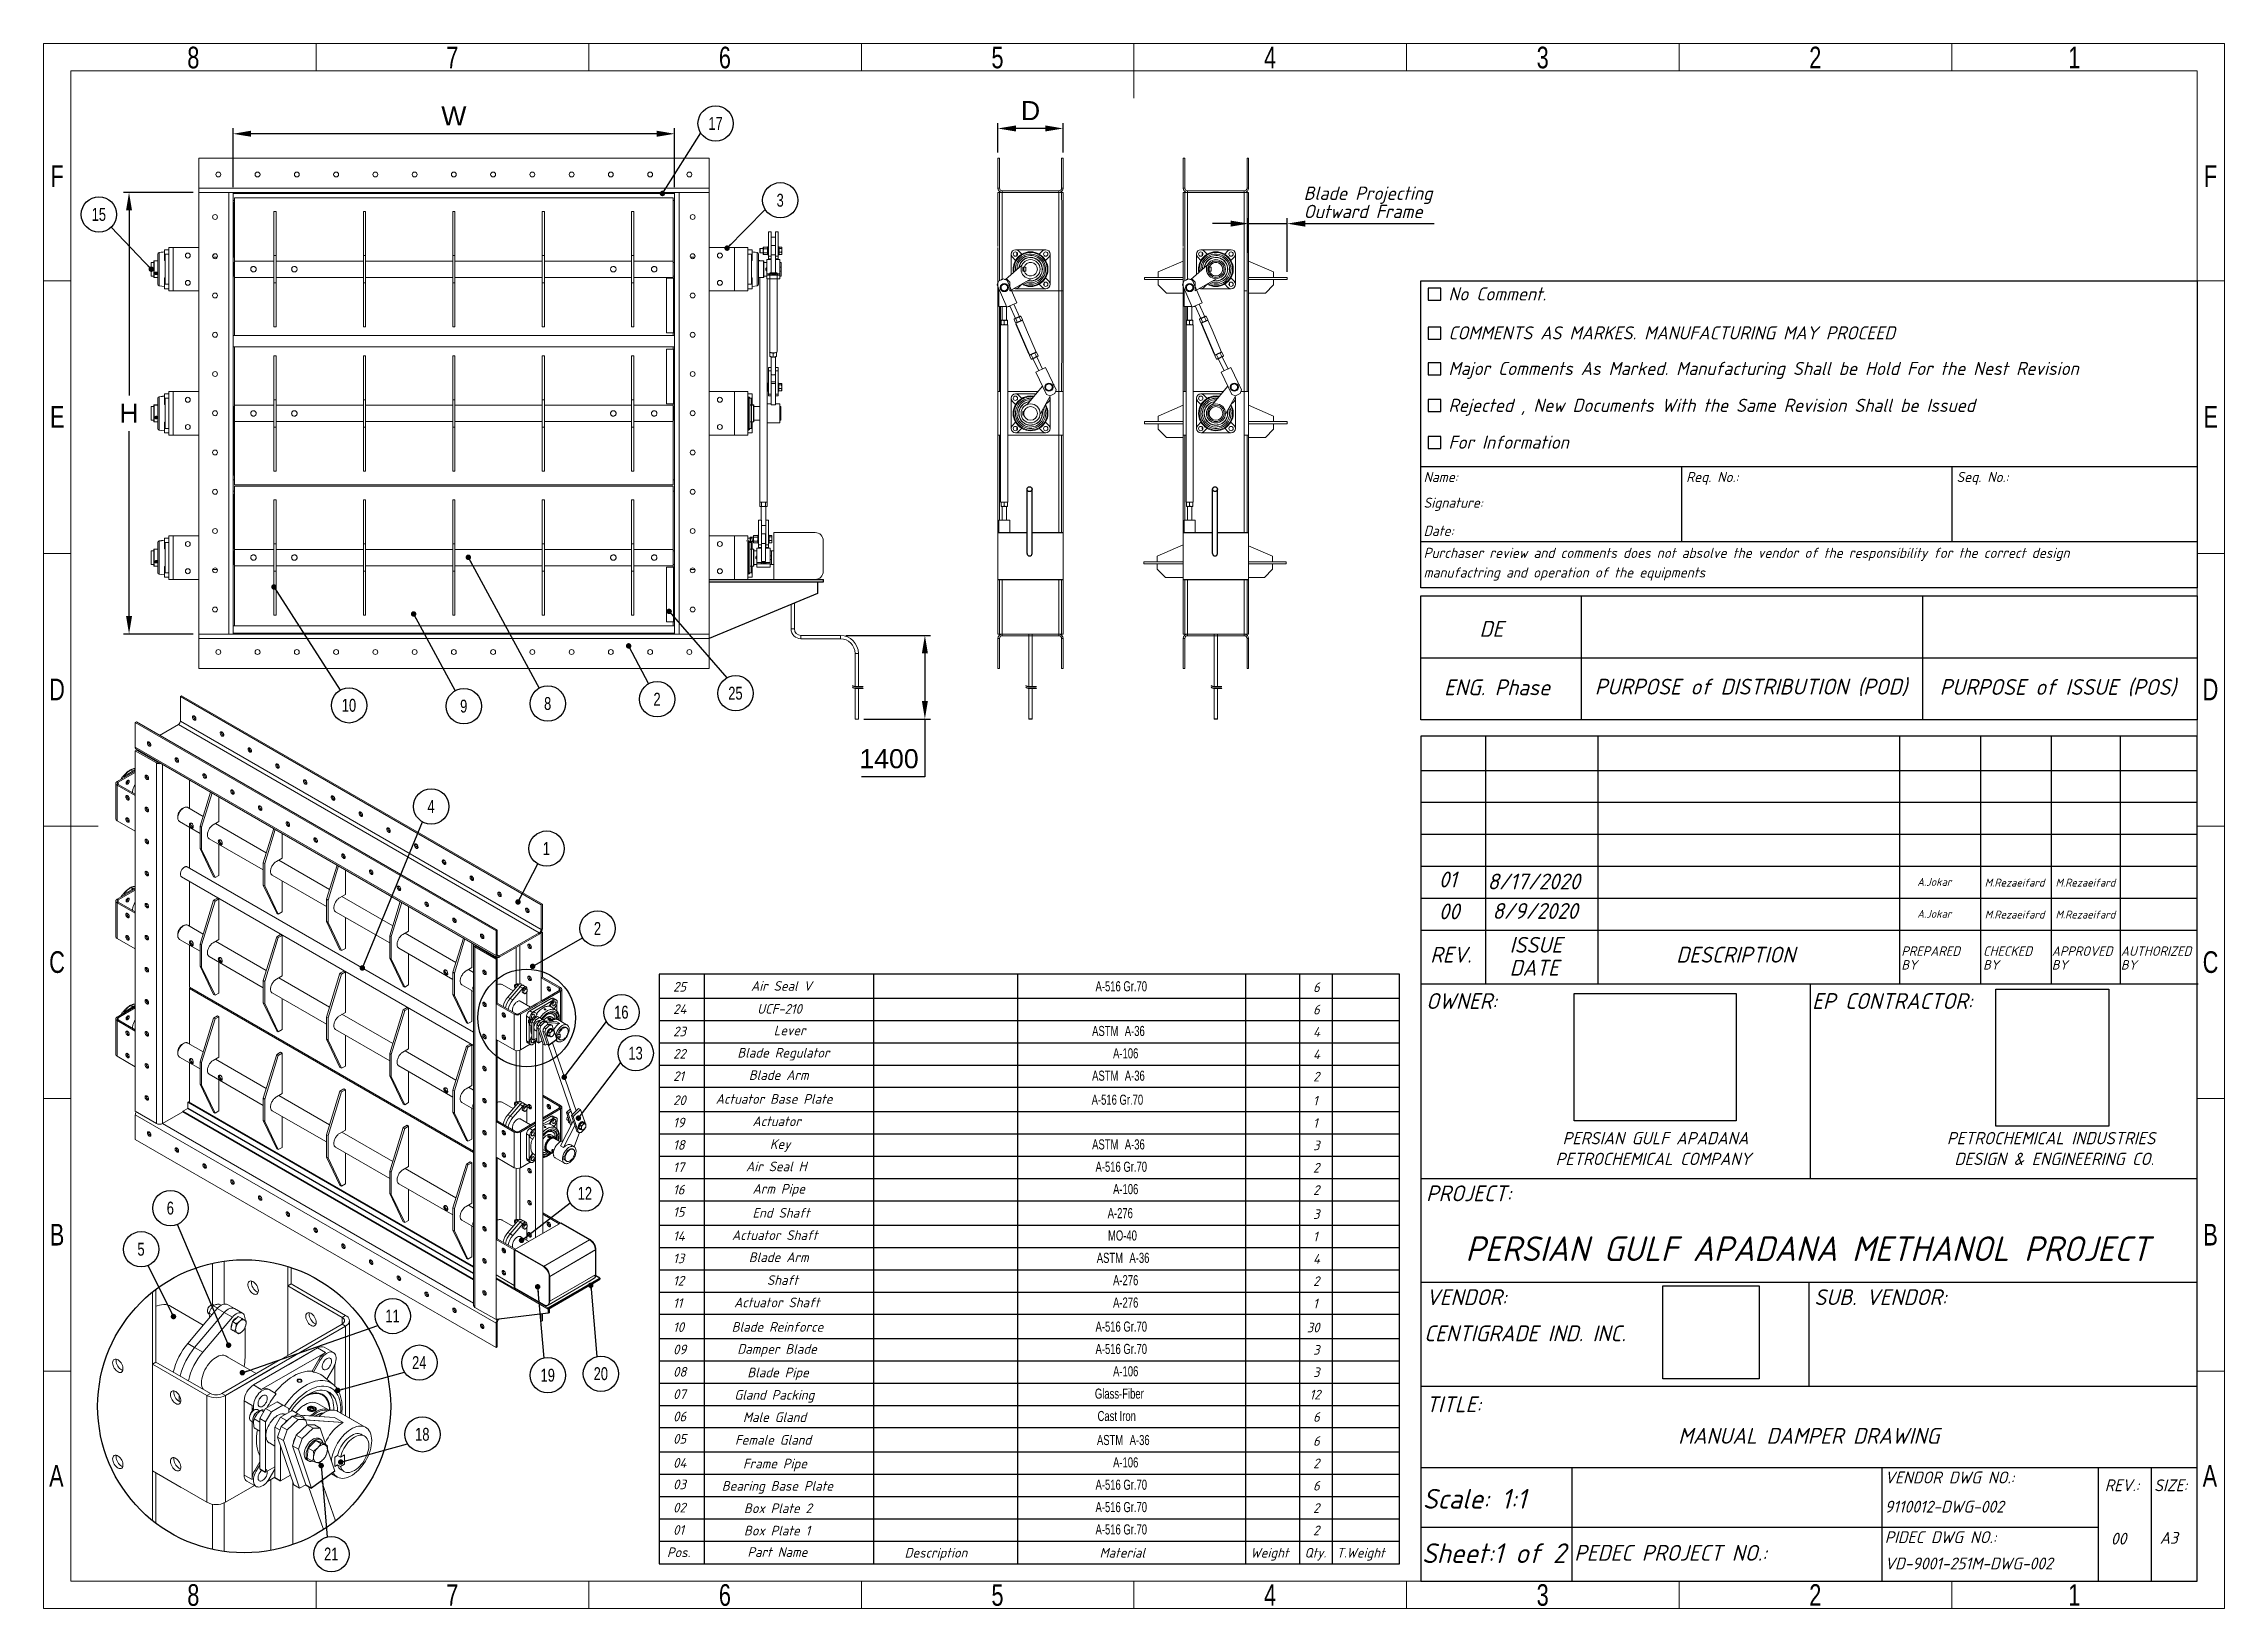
# Model space of a CAD drawing. Header units: millimetres. Extents: x 953 to 17674, y 376 to 6295.
# Drawn here: x 953 to 8953, y 555 to 6295 of the extents above; entities that cross this region are included whole.
import ezdxf

# ---------------------------------------------------------------- set-up
doc = ezdxf.new("R2010")
doc.units = ezdxf.units.MM
doc.linetypes.add('CENTERX2', pattern=[20.32, 12.7, -2.54, 2.54, -2.54])
doc.layers.add('SHEET', color=179, linetype='Continuous')
doc.styles.add('GOST-2.304_Type-B_italic', font='GOST Common Italic.ttf')
doc.styles.add('SLDTEXTSTYLE0', font='TXT', dxfattribs={"width": 0.75})
doc.styles.add('SLDTEXTSTYLE4', font='TXT', dxfattribs={"width": 0.7})
doc.styles.get("Standard").update_dxf_attribs({"font": 'arial.ttf'})
doc.dimstyles.new('Copy of ISO-25', dxfattribs={"dimscale": 20, "dimtxt": 3.5, "dimasz": 3.302, "dimexe": 1, "dimexo": 1, "dimgap": 1.524, "dimtad": 1, "dimtih": 1, "dimtoh": 1, "dimlfac": 20, "dimzin": 0, "dimtxsty": 'Standard', "dimcen": 2.5, "dimazin": 0, "dimtfac": 1, "dimtmove": 0, "dimatfit": 3, "dimfxl": 1, "dimtzin": 0, "dimarcsym": 0})
doc.dimstyles.new('SLDDIMSTYLE1', dxfattribs={"dimtxt": 0.18, "dimasz": 3.302, "dimexe": 0, "dimexo": 0.0625, "dimgap": 0, "dimtad": 0, "dimtih": 1, "dimtoh": 1, "dimdec": 0, "dimrnd": 1e-09, "dimzin": 0, "dimdsep": 46, "dimtxsty": 'Standard', "dimsah": 1, "dimcen": 0.09, "dimadec": 0, "dimazin": 0, "dimtfac": 3.302, "dimtdec": 0, "dimtofl": 0, "dimtmove": 0, "dimatfit": 3, "dimfxl": 1, "dimfrac": 2, "dimtolj": 1, "dimtzin": 0, "dimarcsym": 0})
picture_1 = doc.add_image_def('image1.png', size_in_pixel=(177, 171))
picture_2 = doc.add_image_def('image2.png', size_in_pixel=(1024, 804))
picture_3 = doc.add_image_def('image3.jpg', size_in_pixel=(204, 247))

msp = doc.modelspace()

# ---------------------------------------------------------------- texts
at = {"style": 'GOST-2.304_Type-B_italic'}
for s, height, p in [('Blade Projecting', 48.9706437, (5575.10952, 5721.5962)), ('Outward Frame', 48.9706437, (5575.10952, 5654.60179)), ('No Comment.', 48.2172492, (6106.41498, 5352.65087)), ('COMMENTS AS MARKES. MANUFACTURING MAY PROCEED', 48.2172492, (6106.41498, 5209.71186)), ('Major Comments As Marked. Manufacturing Shall be Hold For the Nest Revision', 48.2172492, (6106.41498, 5079.17275)), ('Rejected , New Documents With the Same Revision Shall be Issued ', 48.2172492, (6106.41498, 4943.88647)), ('For Information', 48.2172492, (6106.41498, 4808.60018)), ('Name:', 37.090192, (6015.26477, 4686.70763)), ('Req. No.:', 37.090192, (6978.51421, 4686.70763)), ('Seq. No.:', 37.090192, (7970.36165, 4686.70763)), ('Signature:', 37.090192, (6015.26477, 4592.1153)), ('Date:', 37.090192, (6015.26477, 4489.11872)), ('Purchaser review and comments does not absolve the vendor of the responsibility for the correct design', 37.09019167, (6015.26477, 4408.2371)), ('manufactring and operation of the equipments', 37.0901917, (6015.26477, 4336.298)), ('DE', 57.953424, (6220.26754, 4119.02631)), ('ENG. Phase', 57.953424, (6090.53123, 3904.53771)), ('PURPOSE of DISTRIBUTION (POD)', 57.9534245, (6643.35882, 3907.04851)), ('PURPOSE of ISSUE (POS)', 57.9534245, (7908.49198, 3905.82671)), ('01', 57.953424, (6071.41043, 3199.63551)), ('8/17/2020', 57.953424, (6249.97106, 3192.38613)), ('A.Jokar', 28.930349, (7826.05413, 3205.26447)), ('M.Rezaeifard', 28.9303495, (8073.8955, 3202.62767)), ('M.Rezaeifard', 28.9303495, (8333.62966, 3202.62767)), ('00', 57.953424, (6071.41043, 3082.50254)), ('8/9/2020', 57.953424, (6267.71039, 3084.24001)), ('A.Jokar', 28.930349, (7826.05413, 3088.1315)), ('M.Rezaeifard', 28.9303495, (8073.8955, 3085.4947)), ('M.Rezaeifard', 28.9303495, (8333.62966, 3085.4947)), ('REV.', 57.953424, (6039.65155, 2923.79075)), ('ISSUE', 57.953424, (6330.82811, 2960.02271)), ('DESCRIPTION', 57.9534245, (6941.93973, 2923.79075)), ('PREPARED', 34.772055, (7767.80102, 2948.54045)), ('CHECKED', 34.772055, (8067.70024, 2948.54045)), ('APPROVED', 34.772055, (8319.76782, 2948.54045)), ('AUTHORIZED', 34.772055, (8573.14861, 2948.54045)), ('DATE', 57.953424, (6330.82811, 2875.87099)), ('BY', 34.772055, (7767.80102, 2898.04941)), ('BY', 34.772055, (8067.70024, 2898.04941)), ('BY', 34.772055, (8319.76782, 2898.04941)), ('BY', 34.772055, (8573.14861, 2898.04941)), ('25', 35.496472, (3262.08398, 2817.29079)), ('Air Seal V', 35.496472, (3547.71738, 2820.33183)), ('6', 35.49647, (5609.75861, 2815.64613)), ('OWNER:', 57.953424, (6024.53799, 2753.74639)), ('EP CONTRACTOR:', 57.9534245, (7440.60992, 2753.74639)), ('24', 35.496472, (3262.08398, 2735.29771)), ('UCF-210', 35.496472, (3570.48243, 2736.17323)), ('6', 35.49647, (5609.75861, 2733.65305)), ('23', 35.496472, (3262.08398, 2653.30463)), ('Lever', 35.496472, (3631.29093, 2657.3768)), ('4', 35.49647, (5609.75861, 2651.65997)), ('22', 35.496472, (3262.08398, 2571.31156)), ('Blade Regulator', 35.4964725, (3497.75998, 2575.38373)), ('4', 35.49647, (5609.75861, 2569.6669)), ('21', 35.496472, (3262.08398, 2489.31848)), ('Blade Arm', 35.496472, (3539.8432, 2493.39065)), ('2', 35.49647, (5609.75861, 2487.67382)), ('20', 35.496472, (3262.08398, 2401.16504)), ('Actuator Base Plate', 35.4964725, (3418.40416, 2405.89079)), ('1', 35.49647, (5609.75861, 2399.52038)), ('19', 35.496472, (3262.08398, 2319.17196)), ('Actuator', 35.496472, (3552.98376, 2323.89772)), ('1', 35.49647, (5609.75861, 2317.5273)), ('18', 35.496472, (3262.08398, 2237.17888)), ('Key', 35.496472, (3617.09345, 2240.30378)), ('3', 35.49647, (5609.75861, 2235.53422)), ('PERSIAN GULF APADANA', 45.2036711, (6525.08927, 2257.16785)), ('PETROCHEMICAL INDUSTRIES', 45.2036711, (7934.95881, 2257.16785)), ('17', 35.496472, (3262.08398, 2155.18581)), ('Air Seal H', 35.496472, (3529.48075, 2158.31071)), ('2', 35.49647, (5609.75861, 2153.54115)), ('PETROCHEMICAL COMPANY', 45.2036711, (6499.57876, 2181.1216)), ('DESIGN & ENGINEERING CO.', 45.2036711, (7962.44356, 2181.1216)), ('16', 35.496472, (3262.08398, 2073.19273)), ('Arm Pipe', 35.496472, (3553.50691, 2076.31763)), ('2', 35.49647, (5609.75861, 2071.54807)), ('PROJECT:', 57.953424, (6024.53799, 2048.39645)), ('15', 35.496472, (3262.08398, 1991.19966)), ('End Shaft', 35.496472, (3553.50691, 1988.16419)), ('3', 35.49647, (5609.75861, 1983.39463)), ('14', 35.496472, (3262.08398, 1903.04621)), ('Actuator Shaft', 35.4964725, (3477.91589, 1906.17111)), ('1', 35.49647, (5609.75861, 1901.40155)), ('13', 35.496472, (3262.08398, 1821.05314)), ('Blade Arm', 35.496472, (3539.8432, 1825.12531)), ('4', 35.49647, (5609.75861, 1819.40848)), ('PERSIAN GULF APADANA METHANOL PROJECT', 90.4073422, (6168.66627, 1829.0498)), ('12', 35.496472, (3262.08398, 1739.06006)), ('Shaft ', 35.496472, (3606.27383, 1741.36136)), ('2', 35.49647, (5609.75861, 1737.4154)), ('11', 35.496472, (3262.08398, 1657.06698)), ('Actuator Shaft ', 35.4964725, (3485.69757, 1659.36828)), ('1', 35.49647, (5609.75861, 1655.42232)), ('VENDOR:', 57.953424, (6024.53799, 1667.35073)), ('SUB. VENDOR:', 57.9534245, (7448.48866, 1667.35073)), ('10', 35.496472, (3262.08398, 1568.91354)), ('Blade Reinforce', 35.4964725, (3477.03154, 1569.50811)), ('30', 35.496472, (5586.70068, 1567.26888)), ('09', 35.496472, (3262.08398, 1486.92046)), ('Damper Blade', 35.4964725, (3497.5217, 1488.652)), ('3', 35.49647, (5609.75861, 1485.2758)), ('CENTIGRADE IND. INC.', 57.9534245, (6017.54227, 1534.75455)), ('08', 35.496472, (3262.08398, 1404.92739)), ('Blade Pipe', 35.496472, (3534.31089, 1402.45943)), ('3', 35.49647, (5609.75861, 1403.28273)), ('07', 35.496472, (3262.08398, 1322.93431)), ('Gland Packing', 35.4964725, (3486.93272, 1320.46636)), ('12', 35.496472, (5597.03513, 1321.28965)), ('TITLE:', 57.953424, (6024.53799, 1274.46441)), ('06', 35.496472, (3262.08398, 1240.94123)), ('Male Gland', 35.496472, (3518.56317, 1238.47328)), ('6', 35.49647, (5609.75861, 1239.29657)), ('MANUAL DAMPER DRAWING', 57.9534245, (6949.21497, 1158.74139)), ('05', 35.496472, (3262.08398, 1158.94816)), ('Female Gland', 35.4964725, (3489.35628, 1155.18187)), ('6', 35.49647, (5609.75861, 1151.14313)), ('04', 35.496472, (3262.08398, 1070.79471)), ('Frame Pipe', 35.496472, (3518.56317, 1068.32676)), ('2', 35.49647, (5609.75861, 1069.15005)), ('VENDOR DWG NO.:', 43.4650684, (7707.1831, 1013.4385)), ('03', 35.496472, (3262.08398, 991.88182)), ('Bearing Base Plate', 35.4964725, (3440.77315, 986.33369)), ('6', 35.49647, (5609.75861, 987.15698)), ('Scale: 1:1', 72.441781, (6011.93866, 920.64456)), ('REV.:', 43.465068, (8514.04951, 984.66313)), ('SIZE:', 43.465068, (8694.90547, 984.66313)), ('02', 35.496472, (3262.08398, 906.80856)), ('Box Plate 2', 35.4964725, (3521.96501, 904.34061)), ('2', 35.49647, (5609.75861, 905.1639)), ('9110012-DWG-002', 43.4650684, (7707.1831, 906.2787)), ('01', 35.496472, (3262.08398, 824.81549)), ('Box Plate 1', 35.4964725, (3521.96501, 822.34753)), ('2', 35.49647, (5609.75861, 823.17083)), ('PIDEC DWG NO.:', 43.4650684, (7707.1831, 794.32916)), ('00', 43.465068, (8536.48412, 788.92784)), ('A3', 43.465068, (8715.84446, 791.82568)), ('Pos.', 35.496472, (3239.60652, 742.82241)), ('Part Name', 35.496472, (3534.66254, 743.8133)), ('Description', 35.4964725, (4111.26722, 741.17775)), ('Material', 35.496472, (4826.65295, 741.17775)), ('Weight', 35.496472, (5380.05732, 741.17775)), ('Qty.', 35.496472, (5578.41948, 741.17775)), ('T.Weight', 35.496472, (5695.91708, 741.17775)), ('Sheet:1 of 2', 72.4417806, (6009.02736, 721.06993)), ('PEDEC PROJECT NO.:', 57.9534245, (6568.07753, 729.66714)), ('VD-9001-251M-DWG-002', 43.4650684, (7707.1831, 697.88474))]:
    msp.add_text(s, height=height, dxfattribs=at).set_placement(p)
at = {"color": 0, "style": 'SLDTEXTSTYLE4', "width": 0.7}
for s, height, p in [('A-516 Gr.70', 37.0416667, (4811.84521, 2818.45132)), ('ASTM', 37.041667, (4799.32186, 2654.46516)), ('A-36', 37.041667, (4919.15156, 2654.46516)), ('A-106', 37.041667, (4876.21208, 2572.47209)), ('ASTM', 37.041667, (4799.32186, 2490.47901)), ('A-36', 37.041667, (4919.15156, 2490.47901)), ('A-516 Gr.70', 37.0416667, (4797.57735, 2402.32557)), ('ASTM', 37.041667, (4799.32186, 2238.33941)), ('A-36', 37.041667, (4919.15156, 2238.33941)), ('A-516 Gr.70', 37.0416667, (4811.84521, 2156.34634)), ('A-106', 37.041667, (4876.21208, 2074.35326)), ('A-276', 37.041667, (4856.30215, 1986.19982)), ('MO-40', 37.041667, (4857.63861, 1904.20674)), ('ASTM', 37.041667, (4816.35969, 1822.21367)), ('A-36', 37.041667, (4936.1894, 1822.21367)), ('A-276', 37.041667, (4876.21208, 1740.22059)), ('A-276', 37.041667, (4876.21208, 1658.22751)), ('A-516 Gr.70', 37.0416667, (4811.84521, 1570.07407)), ('A-516 Gr.70', 37.0416667, (4811.84521, 1488.08099)), ('A-106', 37.041667, (4876.21208, 1406.08792)), ('Glass-Fiber', 37.0416667, (4809.4961, 1324.09484)), ('Cast Iron', 37.041667, (4819.24659, 1242.10176)), ('ASTM', 37.041667, (4817.12843, 1153.94832)), ('A-36', 37.041667, (4936.95813, 1153.94832)), ('A-106', 37.041667, (4876.21208, 1071.95524)), ('A-516 Gr.70', 37.0416667, (4811.84521, 989.96217)), ('A-516 Gr.70', 37.0416667, (4811.84521, 907.96909)), ('A-516 Gr.70', 37.0416667, (4811.84521, 825.97602))]:
    msp.add_text(s, height=height, dxfattribs=at).set_placement(p)
at = {"linetype": 'Continuous', "lineweight": 20, "char_height": 79.375, "attachment_point": 2, "style": 'SLDTEXTSTYLE0'}
for s, insert in [('8', (1502.10606, 6283.63999)), ('7', (2452.10602, 6283.63999)), ('6', (3452.10598, 6283.63999)), ('5', (4452.10594, 6283.63999)), ('4', (5452.1059, 6283.63999)), ('3', (6452.10586, 6283.63999)), ('2', (7452.10582, 6283.63999)), ('1', (8402.10579, 6283.63999)), ('F', (1002.06014, 5848.64)), ('F', (8902.05983, 5848.64)), ('E', (1003.06152, 4965.37014)), ('E', (8903.0612, 4965.37014)), ('D', (1001.95909, 3965.37018)), ('D', (8901.95877, 3965.37018)), ('C', (1002.07852, 2965.37022)), ('C', (8902.0782, 2965.37022)), ('B', (1002.31738, 1965.37026)), ('B', (8902.31706, 1965.37026)), ('A', (999.6991, 1080.3703)), ('A', (8899.69879, 1080.3703)), ('8', (1502.10606, 643.64021)), ('7', (2452.10602, 643.64021)), ('6', (3452.10598, 643.64021)), ('5', (4452.10594, 643.64021)), ('4', (5452.1059, 643.64021)), ('3', (6452.10586, 643.64021)), ('2', (7452.10582, 643.64021)), ('1', (8402.10579, 643.64021))]:
    msp.add_mtext(s, dxfattribs=dict(at, insert=insert))
at = {"layer": 'SHEET', "color": 0, "char_height": 47.25, "attachment_point": 2, "style": 'SLDTEXTSTYLE0'}
for s, insert in [('17', (3417.73401, 6025.6742)), ('15', (1155.48299, 5691.93033)), ('3', (3654.921, 5743.96)), ('25', (3490.80831, 3935.55096)), ('10', (2073.06859, 3891.26588)), ('9', (2494.00583, 3888.22875)), ('8', (2801.96423, 3897.77115)), ('2', (3203.29929, 3913.75519)), ('4', (2374.22717, 3520.30076)), ('1', (2797.468, 3365.72959)), ('2', (2984.72869, 3072.60056)), ('16', (3072.21789, 2765.40559)), ('13', (3124.42225, 2615.22846)), ('12', (2938.53612, 2100.84219)), ('6', (1417.74963, 2046.93072)), ('5', (1310.15722, 1895.91356)), ('11', (2233.00054, 1651.02647)), ('24', (2330.94713, 1480.09584)), ('20', (2996.95668, 1439.46264)), ('19', (2802.19367, 1433.8484)), ('18', (2342.08097, 1217.12974)), ('21', (2008.05541, 777.90108))]:
    msp.add_mtext(s, dxfattribs=dict(at, insert=insert))

# ---------------------------------------------------------------- blocks, each defined once
blk = doc.blocks.new('*D1')
at = {"color": 0, "lineweight": -2, "transparency": 16777216}
for p, q in [((1647.8, 5768.9), (1647.8, 5984.2)), ((3201.8, 5964.2), (1713.9, 5964.2)), ((3267.8, 5768.9), (3267.8, 5984.2))]:
    blk.add_line(p, q, dxfattribs=at)
at = {"color": 0, "transparency": 16777216}
for points in [[(1713.9, 5975.3), (1713.9, 5953.2), (1647.8, 5964.2)], [(3201.8, 5975.3), (3201.8, 5953.2), (3267.8, 5964.2)]]:
    blk.add_solid(points, dxfattribs=at)
at = {"layer": 'Defpoints', "color": 0, "transparency": 16777216}
for p in [(1647.8, 5964.2), (1647.8, 5748.9), (3267.8, 5748.9)]:
    blk.add_point(p, dxfattribs=at)
at = {"color": 0, "transparency": 16777216, "insert": (2457.8, 6029.7), "char_height": 70, "attachment_point": 5}
blk.add_mtext('W', dxfattribs=at)
blk = doc.blocks.new('*D2')
at = {"color": 0, "lineweight": -2, "transparency": 16777216}
for p, q in [((1501.8, 5748.9), (1246.3, 5748.9)), ((1266.3, 5682.9), (1266.3, 5004.4)), ((1266.3, 4195), (1266.3, 4873.4)), ((1501.8, 4128.9), (1246.3, 4128.9))]:
    blk.add_line(p, q, dxfattribs=at)
at = {"color": 0, "transparency": 16777216}
for points in [[(1255.3, 5682.9), (1277.3, 5682.9), (1266.3, 5748.9)], [(1255.3, 4195), (1277.3, 4195), (1266.3, 4128.9)]]:
    blk.add_solid(points, dxfattribs=at)
at = {"layer": 'Defpoints', "color": 0, "transparency": 16777216}
for p in [(1266.3, 5748.9), (1521.8, 5748.9), (1521.8, 4128.9)]:
    blk.add_point(p, dxfattribs=at)
at = {"color": 0, "transparency": 16777216, "insert": (1266.3, 4938.9), "char_height": 70, "attachment_point": 5}
blk.add_mtext('H', dxfattribs=at)
blk = doc.blocks.new('*D3')
at = {"color": 0, "lineweight": -2, "transparency": 16777216}
for p, q in [((4453.4, 5894.9), (4453.4, 6003.6)), ((4693.4, 5894.9), (4693.4, 6003.6)), ((4627.4, 5983.6), (4519.5, 5983.6))]:
    blk.add_line(p, q, dxfattribs=at)
at = {"color": 0, "transparency": 16777216}
for points in [[(4519.5, 5994.7), (4519.5, 5972.6), (4453.4, 5983.6)], [(4627.4, 5994.7), (4627.4, 5972.6), (4693.4, 5983.6)]]:
    blk.add_solid(points, dxfattribs=at)
at = {"layer": 'Defpoints', "color": 0, "transparency": 16777216}
for p in [(4453.4, 5983.6), (4453.4, 5874.9), (4693.4, 5874.9)]:
    blk.add_point(p, dxfattribs=at)
at = {"color": 0, "transparency": 16777216, "insert": (4573.4, 6049.1), "char_height": 70, "attachment_point": 5}
blk.add_mtext('D', dxfattribs=at)
blk = doc.blocks.new('*D4')
at = {"color": 0, "lineweight": -2, "transparency": 16777216}
for p, q in [((3895.9, 4123.9), (4205.8, 4123.9)), ((4185.8, 4057.8), (4185.8, 3882.9)), ((3961.9, 3816.9), (4205.8, 3816.9)), ((4185.8, 3816.9), (4185.8, 3605.1)), ((4185.8, 3605.1), (3953.1, 3605.1))]:
    blk.add_line(p, q, dxfattribs=at)
at = {"color": 0, "transparency": 16777216}
for points in [[(4174.8, 4057.8), (4196.8, 4057.8), (4185.8, 4123.9)], [(4174.8, 3882.9), (4196.8, 3882.9), (4185.8, 3816.9)]]:
    blk.add_solid(points, dxfattribs=at)
at = {"layer": 'Defpoints', "color": 0, "transparency": 16777216}
for p in [(3875.9, 4123.9), (3941.9, 3816.9), (4185.8, 3816.9)]:
    blk.add_point(p, dxfattribs=at)
at = {"color": 0, "transparency": 16777216, "insert": (4054.2, 3671.3), "char_height": 70, "attachment_point": 5}
blk.add_mtext('1400', dxfattribs=at)

# ---------------------------------------------------------------- dimensions: what is measured, and where the dimension line sits
dim = msp.add_linear_dim(base=(4453.44912, 5983.64338), p1=(4693.44912, 5874.92164), p2=(4453.44912, 5874.92164), text='D', dimstyle='Copy of ISO-25')
dim.commit()
dim.dimension.update_dxf_attribs({"geometry": '*D3', "text_midpoint": (4573.44912, 6049.12338)})
dim = msp.add_linear_dim(base=(1647.84466, 5964.24585), p1=(3267.84457, 5748.92172), p2=(1647.84466, 5748.92172), text='W', dimstyle='Copy of ISO-25')
dim.commit()
dim.dimension.update_dxf_attribs({"geometry": '*D1', "text_midpoint": (2457.84462, 5964.24585), "dimtype": 160})
dim = msp.add_linear_dim(base=(1266.2726, 5748.92172), p1=(1521.84466, 4128.92175), p2=(1521.84466, 5748.92172), angle=90, text='H', dimstyle='Copy of ISO-25')
dim.commit()
dim.dimension.update_dxf_attribs({"geometry": '*D2', "text_midpoint": (1266.2726, 4938.92173)})
dim = msp.add_linear_dim(base=(4185.77758, 3816.8992), p1=(3875.89899, 4123.88453), p2=(3941.89899, 3816.8992), angle=90, text='1400', dimstyle='Copy of ISO-25')
dim.commit()
dim.dimension.update_dxf_attribs({"geometry": '*D4', "text_midpoint": (4054.18912, 3605.05219), "dimtype": 160})

# ---------------------------------------------------------------- linework, layer by layer
at = {"linetype": 'Continuous', "lineweight": 20}
for p, q in [((952.90534, 554.87005), (952.90534, 6294.86983)), ((952.90534, 6294.86983), (8952.90502, 6294.86983)), ((1952.9053, 6194.86983), (1952.9053, 6294.86983)), ((2952.90526, 6194.86983), (2952.90526, 6294.86983)), ((3952.90522, 6194.86983), (3952.90522, 6294.86983)), ((4952.90518, 6294.86983), (4952.90518, 6094.86983)), ((4952.90518, 6194.86983), (4952.90518, 6294.86983)), ((5952.90514, 6194.86983), (5952.90514, 6294.86983)), ((6952.9051, 6194.86983), (6952.9051, 6294.86983)), ((7952.90506, 6194.86983), (7952.90506, 6294.86983)), ((8952.90502, 6294.86983), (8952.90502, 554.87005)), ((1052.90534, 654.87005), (1052.90534, 6194.86983)), ((1052.90534, 6194.86983), (8852.90503, 6194.86983)), ((8852.90503, 6194.86983), (8852.90503, 654.87005)), ((3393.84461, 5874.92164), (1521.84466, 5874.92164)), ((1521.84466, 5874.92164), (1521.84466, 5764.92163)), ((3393.84461, 5764.92163), (3393.84461, 5874.92164)), ((4453.44912, 5874.92164), (4459.44911, 5874.92164)), ((4453.44912, 5764.92163), (4453.44912, 5874.92164)), ((4459.44911, 5764.92163), (4459.44911, 5874.92164)), ((4693.44912, 5874.92164), (4687.44911, 5874.92164)), ((4687.44911, 5874.92164), (4687.44911, 5764.92163)), ((4693.44912, 5874.92164), (4693.44912, 5764.92163)), ((5133.43831, 5874.92164), (5139.43829, 5874.92164)), ((5133.43831, 5764.92163), (5133.43831, 5874.92164)), ((5139.43829, 5764.92163), (5139.43829, 5874.92164)), ((5373.43831, 5874.92164), (5367.4383, 5874.92164)), ((5367.4383, 5874.92164), (5367.4383, 5764.92163)), ((5373.43831, 5874.92164), (5373.43831, 5764.92163)), ((3393.84461, 5764.92163), (1521.84466, 5764.92163)), ((1521.84466, 5748.92172), (1521.84466, 5764.92163)), ((3393.84461, 5764.92163), (3393.84461, 5748.92172)), ((4459.44911, 5764.92163), (4453.44912, 5764.92163)), ((4687.44911, 5764.92163), (4693.44912, 5764.92163)), ((5139.43829, 5764.92163), (5133.43831, 5764.92163)), ((5367.4383, 5764.92163), (5373.43831, 5764.92163)), ((1521.84466, 5748.92172), (1521.84466, 4128.92175)), ((1631.84466, 5748.92172), (1521.84466, 5748.92172)), ((1631.84466, 5748.92172), (1631.84466, 4128.92175)), ((1631.84466, 5748.92172), (1647.84466, 5748.92172)), ((3267.84457, 5748.92172), (1647.84466, 5748.92172)), ((1647.84466, 5748.92172), (1647.84466, 4128.92175)), ((1647.84466, 5745.1851), (3267.84457, 5745.1851)), ((1647.84466, 5718.92163), (1652.84466, 5718.92163)), ((1647.84466, 5711.47963), (1651.58126, 5711.47963)), ((1651.58126, 5511.47959), (1651.58126, 5711.47963)), ((1652.84466, 5711.47963), (1651.58126, 5711.47963)), ((1652.84466, 5728.92174), (1652.84466, 5497.42172)), ((3262.84458, 5728.92174), (1652.84466, 5728.92174)), ((3262.84458, 5728.92174), (3262.84458, 5497.42172)), ((3262.84458, 5718.92163), (3267.84457, 5718.92163)), ((3267.84457, 4128.92175), (3267.84457, 5748.92172)), ((3267.84457, 5748.92172), (3283.8446, 5748.92172)), ((3393.84461, 5748.92172), (3283.8446, 5748.92172)), ((3283.8446, 4128.92175), (3283.8446, 5748.92172)), ((3393.84461, 4128.92175), (3393.84461, 5748.92172)), ((4453.44912, 5550.77145), (4453.44912, 5748.92172)), ((4453.44912, 5748.92172), (4459.44911, 5748.92172)), ((4459.44911, 5424.99699), (4459.44911, 5748.92172)), ((4469.44916, 5748.92172), (4459.44911, 5748.92172)), ((4469.44916, 5754.92164), (4469.44916, 5748.92172)), ((4469.44916, 5754.92164), (4561.50274, 5754.92164)), ((4469.44916, 5754.92164), (4677.44912, 5754.92164)), ((4469.44916, 5748.92172), (4557.35998, 5748.92172)), ((4469.44916, 5748.92172), (4677.44912, 5748.92172)), ((4469.44916, 5547.42167), (4469.44916, 5748.92172)), ((4677.44912, 5748.92172), (4677.14913, 5685.75057)), ((4677.44912, 5227.35058), (4677.14913, 5685.75057)), ((4677.44912, 5754.92164), (4677.44912, 5748.92172)), ((4687.44911, 5748.92172), (4677.44912, 5748.92172)), ((4693.44912, 5748.92172), (4687.44911, 5748.92172)), ((4687.44911, 5748.92172), (4688.14914, 5693.35064)), ((4688.14914, 5227.35058), (4688.14914, 5693.35064)), ((4693.44912, 5748.92172), (4693.44912, 5547.42167)), ((5133.43831, 5550.77145), (5133.43831, 5748.92172)), ((5133.43831, 5748.92172), (5139.43829, 5748.92172)), ((5139.43829, 5424.99699), (5139.43829, 5748.92172)), ((5149.43834, 5748.92172), (5139.43829, 5748.92172)), ((5149.43834, 5754.92164), (5149.43834, 5748.92172)), ((5149.43834, 5754.92164), (5241.49193, 5754.92164)), ((5149.43834, 5754.92164), (5357.43831, 5754.92164)), ((5149.43834, 5748.92172), (5237.34917, 5748.92172)), ((5149.43834, 5748.92172), (5357.43831, 5748.92172)), ((5149.43834, 5547.42167), (5149.43834, 5748.92172)), ((5357.43831, 5748.92172), (5357.13832, 5685.75057)), ((5357.43831, 5227.35058), (5357.13832, 5685.75057)), ((5357.43831, 5754.92164), (5357.43831, 5748.92172)), ((5367.4383, 5748.92172), (5357.43831, 5748.92172)), ((5373.43831, 5748.92172), (5367.4383, 5748.92172)), ((5367.4383, 5748.92172), (5368.13832, 5693.35064)), ((5368.13832, 5227.35058), (5368.13832, 5693.35064)), ((5373.43831, 5748.92172), (5373.43831, 5547.42167)), ((1805.84465, 5678.92167), (1797.84466, 5678.92167)), ((1797.84466, 5678.92167), (1797.84466, 5517.4217)), ((1805.84465, 5678.92167), (1805.84465, 5517.4217)), ((2133.84461, 5678.92167), (2125.84466, 5678.92167)), ((2125.84466, 5678.92167), (2125.84466, 5517.4217)), ((2133.84461, 5678.92167), (2133.84461, 5517.4217)), ((2461.84461, 5678.92167), (2453.84465, 5678.92167)), ((2453.84465, 5678.92167), (2453.84465, 5517.4217)), ((2461.84461, 5678.92167), (2461.84461, 5517.4217)), ((2789.84467, 5678.92167), (2781.84465, 5678.92167)), ((2781.84465, 5678.92167), (2781.84465, 5517.4217)), ((2789.84467, 5678.92167), (2789.84467, 5517.4217)), ((3117.8446, 5678.92167), (3109.84459, 5678.92167)), ((3109.84459, 5678.92167), (3109.84459, 5517.4217)), ((3117.8446, 5678.92167), (3117.8446, 5517.4217)), ((3611.98556, 5604.87426), (3611.98556, 5514.87429)), ((3621.98555, 5604.87426), (3611.98556, 5604.87426)), ((3621.98555, 5604.87426), (3621.98555, 5514.87429)), ((3647.88568, 5604.87426), (3637.88569, 5604.87426)), ((3637.88569, 5604.87426), (3637.88569, 5514.87429)), ((3647.88568, 5604.87426), (3647.88568, 5514.87429)), ((1371.84466, 5522.9039), (1371.84466, 5411.9396)), ((1384.57762, 5529.44741), (1376.67024, 5528.40636)), ((1376.67024, 5528.40636), (1376.67024, 5406.43702)), ((1395.84467, 5530.93073), (1390.48957, 5530.22573)), ((1398.24467, 5538.92169), (1395.84467, 5538.92169)), ((1395.84467, 5511.60798), (1395.84467, 5538.92169)), ((1398.24467, 5538.92169), (1411.84467, 5538.92169)), ((1398.24467, 5522.92166), (1411.84467, 5522.92166)), ((1398.24467, 5411.92172), (1398.24467, 5522.92166)), ((1411.84467, 5387.42171), (1411.84467, 5547.42167)), ((1411.84467, 5547.42167), (1427.84466, 5547.42167)), ((1427.84466, 5547.42167), (1521.84466, 5547.42167)), ((1427.84466, 5387.42171), (1427.84466, 5547.42167)), ((1521.84466, 5547.42167), (1521.84466, 5387.42171)), ((1575.88066, 5519.13867), (1575.88066, 5521.66197)), ((1575.88066, 5519.13867), (1576.84466, 5520.10272)), ((1576.84466, 5520.10272), (1576.84466, 5522.405)), ((3338.84455, 5522.405), (3338.84455, 5520.10272)), ((3338.84455, 5520.10272), (3339.8086, 5519.13867)), ((3339.8086, 5521.66197), (3339.8086, 5519.13867)), ((3393.84461, 5547.4217), (3535.84469, 5547.4217)), ((3393.84461, 5547.42167), (3393.84461, 5387.42171)), ((3487.84459, 5547.42167), (3393.84461, 5547.42167)), ((3487.84459, 5387.42171), (3487.84459, 5547.42167)), ((3487.84459, 5547.42167), (3497.0014, 5547.42167)), ((3535.84469, 5547.4217), (3535.84469, 5387.42171)), ((3535.84469, 5538.92172), (3549.44456, 5538.92172)), ((3535.84469, 5522.92169), (3549.44456, 5522.92169)), ((3551.84472, 5538.92172), (3549.44456, 5538.92172)), ((3549.44456, 5522.92169), (3549.44456, 5411.92169)), ((3551.84472, 5538.92172), (3551.84472, 5511.60801)), ((3557.19984, 5530.2257), (3551.84472, 5530.9307)), ((3571.01906, 5528.40639), (3563.11167, 5529.44738)), ((3571.01906, 5467.42169), (3571.01906, 5528.40639)), ((3575.84465, 5467.42169), (3575.84465, 5522.90387)), ((3581.98726, 5542.87428), (3580.88577, 5541.77279)), ((3580.88577, 5541.77279), (3580.88577, 5541.25006)), ((3580.88577, 5541.25006), (3580.88577, 5527.9758)), ((3580.88577, 5527.9758), (3581.98726, 5526.87431)), ((3593.08565, 5542.87428), (3581.98726, 5542.87428)), ((3581.98726, 5542.87428), (3581.98726, 5542.2681)), ((3581.98726, 5542.2681), (3581.98726, 5526.87431)), ((3581.98726, 5526.87431), (3593.08565, 5526.87431)), ((3594.15758, 5548.73068), (3593.08565, 5546.87429)), ((3593.08565, 5546.87429), (3593.08565, 5545.26657)), ((3593.08565, 5534.87427), (3593.08565, 5545.26657)), ((3593.08565, 5534.87427), (3593.08565, 5524.48196)), ((3593.08565, 5524.48196), (3593.08565, 5522.8743)), ((3593.08565, 5522.8743), (3594.15758, 5521.01786)), ((3607.91385, 5548.73068), (3594.15758, 5548.73068)), ((3607.91385, 5541.80247), (3594.15758, 5541.80247)), ((3607.91385, 5527.94606), (3594.15758, 5527.94606)), ((3607.91385, 5521.01786), (3594.15758, 5521.01786)), ((3608.98578, 5546.87429), (3607.91385, 5548.73068)), ((3607.91385, 5521.01786), (3608.98578, 5522.8743)), ((3611.98556, 5549.87425), (3608.98578, 5549.87425)), ((3608.98578, 5534.87427), (3608.98578, 5549.87425)), ((3608.98578, 5519.87428), (3608.98578, 5534.87427)), ((3621.98555, 5584.87428), (3637.88569, 5584.87428)), ((3622.43569, 5542.87428), (3621.98555, 5542.87428)), ((3621.98555, 5526.87431), (3622.43569, 5526.87431)), ((3637.43555, 5554.87431), (3622.43569, 5554.87431)), ((3622.43569, 5554.87431), (3622.43569, 5519.70673)), ((3637.43555, 5554.87431), (3637.43555, 5519.70673)), ((3637.88569, 5542.87428), (3637.43555, 5542.87428)), ((3637.43555, 5526.87431), (3637.88569, 5526.87431)), ((3650.8857, 5549.87425), (3647.88568, 5549.87425)), ((3650.8857, 5549.87425), (3650.8857, 5548.73765)), ((3650.8857, 5548.73765), (3650.8857, 5519.87428)), ((3650.8857, 5548.61051), (3659.81376, 5548.61051)), ((3650.8857, 5543.31947), (3659.81376, 5543.31947)), ((3650.8857, 5529.58322), (3659.81376, 5529.58322)), ((3650.8857, 5521.13808), (3659.81376, 5521.13808)), ((3659.81376, 5521.13808), (3660.19666, 5521.90597)), ((3660.88569, 5546.87429), (3660.31754, 5547.85812)), ((3660.31754, 5521.89041), (3660.88569, 5522.8743)), ((3660.88569, 5545.96496), (3660.88569, 5546.87429)), ((3660.88569, 5545.96496), (3660.88569, 5536.45135)), ((3660.88569, 5525.36065), (3660.88569, 5536.45135)), ((3660.88569, 5525.36065), (3660.88569, 5522.8743)), ((4453.44912, 5547.42167), (4453.44912, 5387.42168)), ((4469.44916, 5429.96908), (4469.44916, 5547.42167)), ((4501.94912, 5447.68436), (4501.94912, 5522.92169)), ((4628.94912, 5538.92169), (4517.94916, 5538.92169)), ((4523.44911, 5517.1122), (4523.44911, 5525.13865)), ((4529.26283, 5534.23539), (4541.30369, 5522.19454)), ((4605.59459, 5522.19454), (4617.63542, 5534.23539)), ((4644.94913, 5522.92169), (4644.94913, 5411.92169)), ((4677.44912, 5547.42167), (4677.44912, 5387.42168)), ((4693.44912, 5547.42167), (4693.44912, 5387.42168)), ((5133.43831, 5547.42167), (5133.43831, 5387.42168)), ((5149.43834, 5429.96908), (5149.43834, 5547.42167)), ((5181.93831, 5447.68436), (5181.93831, 5522.92169)), ((5308.93831, 5538.92169), (5197.93834, 5538.92169)), ((5203.4383, 5517.1122), (5203.4383, 5525.13865)), ((5209.25202, 5534.23539), (5221.29287, 5522.19454)), ((5285.58378, 5522.19454), (5297.6246, 5534.23539)), ((5324.93831, 5522.92169), (5324.93831, 5411.92169)), ((5357.43831, 5547.42167), (5357.43831, 5387.42168)), ((5373.43831, 5547.42167), (5373.43831, 5387.42168)), ((1357.24467, 5492.42172), (1347.84468, 5492.42172)), ((1347.84468, 5492.42172), (1347.84468, 5442.42165)), ((1347.84468, 5442.42165), (1357.24467, 5442.42165)), ((1358.34468, 5498.32175), (1357.24467, 5497.22169)), ((1357.24467, 5497.22169), (1357.24467, 5437.62169)), ((1360.57343, 5498.32175), (1358.34468, 5498.32175)), ((1358.34468, 5498.32175), (1358.34468, 5436.52175)), ((1361.92127, 5498.32175), (1361.75688, 5498.15736)), ((1366.24467, 5498.32175), (1361.92127, 5498.32175)), ((1364.80129, 5454.13671), (1363.35792, 5451.97175)), ((1363.35792, 5451.97175), (1364.80129, 5449.80667)), ((1363.60376, 5452.34046), (1364.80129, 5450.5441)), ((1367.68805, 5454.13671), (1364.80129, 5454.13671)), ((1364.80129, 5449.80667), (1364.80129, 5450.5441)), ((1364.80129, 5450.5441), (1367.68805, 5450.5441)), ((1364.80129, 5449.80667), (1367.68805, 5449.80667)), ((1370.56807, 5498.32175), (1366.24467, 5498.32175)), ((1369.13142, 5451.97175), (1367.68805, 5454.13671)), ((1367.68805, 5450.5441), (1368.88559, 5452.34046)), ((1367.68805, 5449.80667), (1369.13142, 5451.97175)), ((1367.68805, 5449.80667), (1367.68805, 5450.5441)), ((1370.73228, 5498.15748), (1370.56807, 5498.32175)), ((1395.84467, 5511.60798), (1398.24467, 5511.60798)), ((1395.84467, 5499.56713), (1395.84467, 5511.60798)), ((1395.84467, 5499.56713), (1398.24467, 5499.79792)), ((1590.13622, 5511.42166), (1573.5531, 5511.42166)), ((1573.89374, 5519.13867), (1575.88066, 5519.13867)), ((1651.58126, 5511.47959), (1647.84466, 5511.47959)), ((1651.84465, 5492.42172), (1647.84466, 5492.42172)), ((1647.84466, 5442.42165), (1651.84465, 5442.42165)), ((1651.58126, 5511.47959), (1652.84466, 5511.47959)), ((1651.84465, 5442.42165), (1651.84465, 5492.42172)), ((1652.84466, 5491.92164), (1651.84465, 5491.92164)), ((1651.84465, 5442.92174), (1652.84466, 5442.92174)), ((1797.84466, 5497.42172), (1652.84466, 5497.42172)), ((1652.84466, 5497.42172), (1652.84466, 5467.42175)), ((1652.84466, 5467.42175), (1652.84466, 5437.42166)), ((1805.84465, 5517.4217), (1797.84466, 5517.4217)), ((1797.84466, 5517.4217), (1797.84466, 5417.42168)), ((1805.84465, 5517.4217), (1805.84465, 5417.42168)), ((2125.84466, 5497.42172), (1805.84465, 5497.42172)), ((2133.84461, 5517.4217), (2125.84466, 5517.4217)), ((2125.84466, 5517.4217), (2125.84466, 5417.42168)), ((2133.84461, 5517.4217), (2133.84461, 5417.42168)), ((2453.84465, 5497.42172), (2133.84461, 5497.42172)), ((2461.84461, 5517.4217), (2453.84465, 5517.4217)), ((2453.84465, 5517.4217), (2453.84465, 5417.42168)), ((2461.84461, 5517.4217), (2461.84461, 5417.42168)), ((2781.84465, 5497.42172), (2461.84461, 5497.42172)), ((2789.84467, 5517.4217), (2781.84465, 5517.4217)), ((2781.84465, 5517.4217), (2781.84465, 5417.42168)), ((2789.84467, 5517.4217), (2789.84467, 5417.42168)), ((3109.84459, 5497.42172), (2789.84467, 5497.42172)), ((3117.8446, 5517.4217), (3109.84459, 5517.4217)), ((3109.84459, 5517.4217), (3109.84459, 5417.42168)), ((3117.8446, 5517.4217), (3117.8446, 5417.42168)), ((3262.84458, 5497.42172), (3117.8446, 5497.42172)), ((3262.84458, 5497.42172), (3262.84458, 5467.42175)), ((3267.84457, 5492.42172), (3262.84458, 5492.42172)), ((3262.84458, 5467.42175), (3262.84458, 5437.42166)), ((3262.84458, 5442.42165), (3267.84457, 5442.42165)), ((3342.13616, 5511.42166), (3325.55307, 5511.42166)), ((3339.8086, 5519.13867), (3341.79546, 5519.13867)), ((3551.84472, 5511.60801), (3549.44456, 5511.60801)), ((3549.44456, 5499.79798), (3551.84472, 5499.56716)), ((3551.84472, 5511.60801), (3551.84472, 5499.56716)), ((3571.01906, 5406.43702), (3571.01906, 5467.42169)), ((3575.84465, 5411.93954), (3575.84465, 5467.42169)), ((3581.21216, 5498.32169), (3581.05099, 5498.16034)), ((3589.85913, 5498.32169), (3581.21216, 5498.32169)), ((3590.02268, 5498.15813), (3589.85913, 5498.32169)), ((3593.43565, 5498.32169), (3591.20691, 5498.32169)), ((3594.53571, 5497.22169), (3593.43565, 5498.32169)), ((3593.43565, 5467.42169), (3593.43565, 5498.32169)), ((3593.43565, 5436.52169), (3593.43565, 5467.42169)), ((3594.53571, 5467.42169), (3594.53571, 5497.22169)), ((3605.93569, 5492.42169), (3594.53571, 5492.42169)), ((3594.53571, 5437.62169), (3594.53571, 5467.42169)), ((3594.53571, 5442.42168), (3605.93569, 5442.42168)), ((3605.93567, 5444.88906), (3605.93567, 5449.80398)), ((3605.93567, 5449.80398), (3653.93567, 5449.80398)), ((3605.93567, 5444.88906), (3653.93567, 5444.88906)), ((3622.43569, 5502.42168), (3605.93569, 5502.42168)), ((3605.93569, 5502.42168), (3605.93569, 5432.42169)), ((3608.98578, 5519.87428), (3611.98556, 5519.87428)), ((3611.98556, 5514.87429), (3621.98555, 5514.87429)), ((3611.98556, 5504.8743), (3611.98556, 5514.87429)), ((3621.98555, 5504.8743), (3611.98556, 5504.8743)), ((3616.58561, 5453.18742), (3616.58561, 5165.5404)), ((3621.98555, 5514.87429), (3621.98555, 5504.8743)), ((3637.43555, 5519.70673), (3622.43569, 5519.70673)), ((3622.43569, 5519.70673), (3622.43569, 5453.18742)), ((3637.43555, 5453.18742), (3622.43569, 5453.18742)), ((3637.43555, 5519.70673), (3637.43555, 5453.18742)), ((3653.93555, 5502.42168), (3637.43555, 5502.42168)), ((3637.88569, 5514.87429), (3647.88568, 5514.87429)), ((3637.88569, 5504.8743), (3637.88569, 5514.87429)), ((3647.88568, 5504.8743), (3637.88569, 5504.8743)), ((3643.28563, 5165.5404), (3643.28563, 5453.18742)), ((3647.88568, 5519.87428), (3650.8857, 5519.87428)), ((3647.88568, 5514.87429), (3647.88568, 5504.8743)), ((3653.93555, 5502.42168), (3653.93555, 5432.42169)), ((3658.93566, 5492.42169), (3653.93555, 5492.42169)), ((3658.93566, 5474.42169), (3653.93555, 5474.42169)), ((3653.93555, 5460.42169), (3658.93566, 5460.42169)), ((3653.93555, 5442.42168), (3658.93566, 5442.42168)), ((3653.93567, 5444.88906), (3653.93567, 5449.80398)), ((3658.93566, 5492.42169), (3658.93566, 5474.42169)), ((3658.93566, 5474.42169), (3658.93566, 5460.42169)), ((3658.93566, 5460.42169), (3658.93566, 5442.42168)), ((4481.33778, 5429.96908), (4541.47439, 5481.65596)), ((4518.67627, 5499.56713), (4506.63542, 5511.60798)), ((4544.64912, 5460.42169), (4544.64912, 5474.42169)), ((4544.64912, 5474.42169), (4549.44914, 5474.42169)), ((4549.44914, 5460.42169), (4544.64912, 5460.42169)), ((4556.44911, 5474.42169), (4549.44914, 5474.42169)), ((4556.44911, 5460.42169), (4549.44914, 5460.42169)), ((4556.44911, 5460.42169), (4556.44911, 5474.42169)), ((4628.22201, 5499.56713), (4640.26283, 5511.60798)), ((5041.93831, 5457.42168), (5133.43831, 5497.08113)), ((5041.93831, 5437.42168), (5041.93831, 5457.42168)), ((5161.32696, 5429.96908), (5221.46358, 5481.65596)), ((5198.66546, 5499.56713), (5186.6246, 5511.60798)), ((5224.6383, 5460.42169), (5224.6383, 5474.42169)), ((5224.6383, 5474.42169), (5229.43832, 5474.42169)), ((5229.43832, 5460.42169), (5224.6383, 5460.42169)), ((5236.43829, 5474.42169), (5229.43832, 5474.42169)), ((5236.43829, 5460.42169), (5229.43832, 5460.42169)), ((5236.43829, 5460.42169), (5236.43829, 5474.42169)), ((5308.21119, 5499.56713), (5320.25201, 5511.60798)), ((5373.43831, 5497.08113), (5464.93831, 5457.42168)), ((5464.93831, 5457.42168), (5464.93831, 5437.42168)), ((1052.90534, 5424.86986), (952.90534, 5424.86986)), ((1357.24467, 5437.62169), (1358.34468, 5436.52175)), ((1358.34468, 5436.52175), (1371.84466, 5436.52175)), ((1376.67024, 5406.43702), (1395.84467, 5403.91264)), ((1395.84467, 5435.27625), (1398.24467, 5435.04546)), ((1395.84467, 5435.27625), (1395.84467, 5423.2354)), ((1395.84467, 5423.2354), (1398.24467, 5423.2354)), ((1395.84467, 5395.92169), (1395.84467, 5423.2354)), ((1395.84467, 5395.92169), (1398.24467, 5395.92169)), ((1411.84467, 5411.92172), (1398.24467, 5411.92172)), ((1411.84467, 5395.92169), (1398.24467, 5395.92169)), ((1427.84466, 5387.42171), (1411.84467, 5387.42171)), ((1521.84466, 5387.42171), (1427.84466, 5387.42171)), ((1652.84466, 5437.42166), (1797.84466, 5437.42166)), ((1652.84466, 5437.42166), (1652.84466, 5224.21669)), ((1805.84465, 5417.42168), (1797.84466, 5417.42168)), ((1797.84466, 5417.42168), (1797.84466, 5255.92171)), ((1805.84465, 5437.42166), (2125.84466, 5437.42166)), ((1805.84465, 5417.42168), (1805.84465, 5255.92171)), ((2133.84461, 5417.42168), (2125.84466, 5417.42168)), ((2125.84466, 5417.42168), (2125.84466, 5255.92171)), ((2133.84461, 5437.42166), (2453.84465, 5437.42166)), ((2133.84461, 5417.42168), (2133.84461, 5255.92171)), ((2461.84461, 5417.42168), (2453.84465, 5417.42168)), ((2453.84465, 5417.42168), (2453.84465, 5255.92171)), ((2461.84461, 5437.42166), (2781.84465, 5437.42166)), ((2461.84461, 5417.42168), (2461.84461, 5255.92171)), ((2789.84467, 5417.42168), (2781.84465, 5417.42168)), ((2781.84465, 5417.42168), (2781.84465, 5255.92171)), ((2789.84467, 5437.42166), (3109.84459, 5437.42166)), ((2789.84467, 5417.42168), (2789.84467, 5255.92171)), ((3117.8446, 5417.42168), (3109.84459, 5417.42168)), ((3109.84459, 5417.42168), (3109.84459, 5255.92171)), ((3117.8446, 5437.42166), (3262.84458, 5437.42166)), ((3117.8446, 5417.42168), (3117.8446, 5255.92171)), ((3237.8446, 5433.92167), (3237.8446, 5233.92175)), ((3264.10796, 5433.92167), (3237.8446, 5433.92167)), ((3262.84458, 5437.42166), (3262.84458, 5433.92167)), ((3264.10796, 5433.92167), (3264.10796, 5233.92175)), ((3264.84455, 5433.92167), (3264.10796, 5433.92167)), ((3267.84457, 5433.92167), (3264.84455, 5433.92167)), ((3264.84455, 5433.92167), (3264.84455, 5233.92175)), ((3393.84461, 5387.42171), (3487.84459, 5387.42171)), ((3497.0014, 5387.42171), (3487.84459, 5387.42171)), ((3535.84469, 5387.42171), (3487.84459, 5387.42171)), ((3549.44456, 5411.92169), (3535.84469, 5411.92169)), ((3549.44456, 5395.92169), (3535.84469, 5395.92169)), ((3551.84472, 5435.27625), (3549.44456, 5435.0454)), ((3551.84472, 5423.2354), (3549.44456, 5423.2354)), ((3549.44456, 5395.92169), (3551.84472, 5395.92169)), ((3551.84472, 5435.27625), (3551.84472, 5423.2354)), ((3551.84472, 5423.2354), (3551.84472, 5395.92169)), ((3551.84472, 5403.91267), (3571.01906, 5406.43702)), ((3575.84465, 5436.52169), (3593.43565, 5436.52169)), ((3580.4447, 5436.52169), (3580.4447, 4613.27429)), ((3593.43565, 5436.52169), (3594.53571, 5437.62169)), ((3605.93569, 5432.42169), (3653.93555, 5432.42169)), ((3607.14448, 4613.27429), (3607.14448, 5432.42169)), ((4450.79587, 5410.3231), (4455.97287, 5423.48356)), ((4486.72157, 5327.80439), (4450.79587, 5410.3231)), ((4453.44912, 5018.42177), (4453.44912, 5387.42171)), ((4453.44912, 5387.42168), (4457.11684, 5387.42168)), ((4455.97287, 5423.48356), (4474.31039, 5431.46704)), ((4457.11684, 5329.96912), (4457.11684, 5395.80431)), ((4464.22319, 5427.07545), (4467.11683, 5429.96908)), ((4467.11683, 5429.96908), (4470.86968, 5429.96908)), ((4474.31039, 5431.46704), (4487.47082, 5426.29013)), ((4478.11842, 5429.96908), (4487.11687, 5429.96908)), ((4487.11687, 5429.96908), (4497.11686, 5419.96909)), ((4487.47082, 5426.29013), (4523.3966, 5343.77133)), ((4575.88892, 5432.50684), (4497.11686, 5388.26359)), ((4497.11686, 5419.96909), (4497.11686, 5387.42168)), ((4497.11686, 5387.42168), (4677.44912, 5387.42168)), ((4628.94912, 5395.92166), (4517.94916, 5395.92166)), ((4529.26283, 5400.60795), (4541.30369, 5412.64881)), ((4541.30369, 5412.64881), (4540.92835, 5412.87084)), ((4617.63542, 5400.60795), (4605.59459, 5412.64881)), ((4623.44913, 5417.73118), (4623.44913, 5409.7047)), ((4628.22201, 5435.27622), (4640.26283, 5423.23537)), ((4677.44912, 5387.42168), (4693.44912, 5387.42168)), ((4693.44912, 5387.42171), (4693.44912, 5018.42177)), ((4991.93831, 5429.42168), (4991.93831, 5437.42168)), ((4991.93831, 5437.42168), (5133.43831, 5437.42168)), ((5133.43831, 5429.42168), (4991.93831, 5429.42168)), ((5041.93831, 5409.42168), (5041.93831, 5429.42168)), ((5071.93831, 5379.42168), (5041.93831, 5409.42168)), ((5133.43831, 5379.42168), (5071.93831, 5379.42168)), ((5130.78506, 5410.3231), (5135.96205, 5423.48356)), ((5166.71076, 5327.80439), (5130.78506, 5410.3231)), ((5133.43831, 5018.42177), (5133.43831, 5387.42171)), ((5133.43831, 5387.42168), (5137.10602, 5387.42168)), ((5135.96205, 5423.48356), (5154.29958, 5431.46704)), ((5137.10602, 5329.96912), (5137.10602, 5395.80431)), ((5144.21238, 5427.07545), (5147.10601, 5429.96908)), ((5147.10601, 5429.96908), (5150.85886, 5429.96908)), ((5154.29958, 5431.46704), (5167.46, 5426.29013)), ((5158.1076, 5429.96908), (5167.10605, 5429.96908)), ((5167.10605, 5429.96908), (5177.10604, 5419.96909)), ((5167.46, 5426.29013), (5203.38578, 5343.77133)), ((5255.8781, 5432.50684), (5177.10604, 5388.26359)), ((5177.10604, 5419.96909), (5177.10604, 5387.42168)), ((5308.93831, 5395.92166), (5197.93834, 5395.92166)), ((5209.25202, 5400.60795), (5221.29287, 5412.64881)), ((5221.29287, 5412.64881), (5220.91754, 5412.87084)), ((5297.6246, 5400.60795), (5285.58378, 5412.64881)), ((5303.43832, 5417.73118), (5303.43832, 5409.7047)), ((5308.21119, 5435.27622), (5320.25201, 5423.23537)), ((5357.43831, 5387.42168), (5368.13832, 5387.42168)), ((5373.43831, 5437.42168), (5514.93831, 5437.42168)), ((5514.93831, 5429.42168), (5373.43831, 5429.42168)), ((5373.43831, 5387.42171), (5373.43831, 5018.42177)), ((5434.93831, 5379.42168), (5373.43831, 5379.42168)), ((5464.93831, 5409.42168), (5434.93831, 5379.42168)), ((5464.93831, 5429.42168), (5464.93831, 5409.42168)), ((5514.93831, 5437.42168), (5514.93831, 5429.42168)), ((8852.90503, 5424.86986), (8952.90502, 5424.86986)), ((4485.77913, 5329.96912), (4457.11684, 5329.96912)), ((4459.44911, 5018.42177), (4459.44911, 5329.96912)), ((4463.76687, 5329.96912), (4463.76687, 4613.27429)), ((4469.11686, 5279.96911), (4469.11686, 5329.96912)), ((4485.11683, 5329.96912), (4485.11683, 5279.96911)), ((4523.3966, 5343.77133), (4486.72157, 5327.80439)), ((4497.11686, 5329.96912), (4491.69382, 5329.96912)), ((4497.11686, 5332.33011), (4497.11686, 5329.96912)), ((4517.6828, 5286.75074), (4497.72407, 5332.59449)), ((4512.3941, 5338.98123), (4532.35286, 5293.13749)), ((4512.74109, 5283.43027), (4514.01534, 5285.15401)), ((4518.43185, 5270.35899), (4512.74109, 5283.43027)), ((4524.78413, 5273.12455), (4519.09338, 5286.19583)), ((4537.48873, 5278.65569), (4531.79798, 5291.72698)), ((4536.02032, 5294.73422), (4538.15027, 5294.49254)), ((4543.84102, 5281.42125), (4538.15027, 5294.49254)), ((4543.84102, 5281.42125), (4542.56678, 5279.69751)), ((4543.80458, 5280.23636), (4559.10844, 5245.08453)), ((5165.76831, 5329.96912), (5137.10602, 5329.96912)), ((5139.43829, 5018.42177), (5139.43829, 5329.96912)), ((5143.75605, 5329.96912), (5143.75605, 4613.27429)), ((5149.10604, 5279.96911), (5149.10604, 5329.96912)), ((5165.10602, 5329.96912), (5165.10602, 5279.96911)), ((5203.38578, 5343.77133), (5166.71076, 5327.80439)), ((5177.10604, 5329.96912), (5171.68301, 5329.96912)), ((5177.10604, 5332.33011), (5177.10604, 5329.96912)), ((5197.67198, 5286.75074), (5177.71325, 5332.59449)), ((5192.38329, 5338.98123), (5212.34204, 5293.13749)), ((5192.73028, 5283.43027), (5194.00452, 5285.15401)), ((5198.42103, 5270.35899), (5192.73028, 5283.43027)), ((5204.77332, 5273.12455), (5199.08257, 5286.19583)), ((5217.47791, 5278.65569), (5211.78716, 5291.72698)), ((5216.00951, 5294.73422), (5218.13945, 5294.49254)), ((5223.8302, 5281.42125), (5218.13945, 5294.49254)), ((5223.8302, 5281.42125), (5222.55596, 5279.69751)), ((5223.79377, 5280.23636), (5239.09762, 5245.08453)), ((3267.84457, 5224.21669), (1647.84466, 5224.21669)), ((1805.84465, 5255.92171), (1797.84466, 5255.92171)), ((2133.84461, 5255.92171), (2125.84466, 5255.92171)), ((2461.84461, 5255.92171), (2453.84465, 5255.92171)), ((2789.84467, 5255.92171), (2781.84465, 5255.92171)), ((3117.8446, 5255.92171), (3109.84459, 5255.92171)), ((3237.8446, 5233.92175), (3264.10796, 5233.92175)), ((3262.84458, 5233.92175), (3262.84458, 5224.21669)), ((3264.10796, 5233.92175), (3264.84455, 5233.92175)), ((3267.84457, 5233.92175), (3264.84455, 5233.92175)), ((4463.76687, 5263.56913), (4490.46683, 5263.56913)), ((4465.11685, 5279.96911), (4471.11683, 5279.96911)), ((4465.11685, 5264.64088), (4465.11685, 5278.8973)), ((4471.11683, 5279.96911), (4483.11686, 5279.96911)), ((4477.11688, 5264.64088), (4477.11688, 5278.8973)), ((4483.11686, 5279.96911), (4489.11684, 5279.96911)), ((4489.11684, 5264.64088), (4489.11684, 5278.8973)), ((4490.46683, 4613.27429), (4490.46683, 5263.56913)), ((4520.56179, 5270.11731), (4518.43185, 5270.35899)), ((4521.16694, 5265.34535), (4519.32404, 5269.57835)), ((4593.92328, 5163.39382), (4559.10844, 5245.08453)), ((4677.44912, 5227.35058), (4677.44912, 5018.42177)), ((4688.14914, 5227.35058), (4687.44911, 5018.42177)), ((5143.75605, 5263.56913), (5170.45601, 5263.56913)), ((5145.10604, 5279.96911), (5151.10602, 5279.96911)), ((5145.10604, 5264.64088), (5145.10604, 5278.8973)), ((5151.10602, 5279.96911), (5163.10604, 5279.96911)), ((5157.10606, 5264.64088), (5157.10606, 5278.8973)), ((5163.10604, 5279.96911), (5169.10602, 5279.96911)), ((5169.10602, 5264.64088), (5169.10602, 5278.8973)), ((5170.45601, 4613.27429), (5170.45601, 5263.56913)), ((5200.55097, 5270.11731), (5198.42103, 5270.35899)), ((5201.15612, 5265.34535), (5199.31322, 5269.57835)), ((5273.91246, 5163.39382), (5239.09762, 5245.08453)), ((5357.43831, 5227.35058), (5357.43831, 5018.42177)), ((5368.13832, 5227.35058), (5367.4383, 5018.42177)), ((1647.84466, 5182.11662), (3267.84457, 5182.11662)), ((1652.84466, 5182.11662), (1652.84466, 4968.4217)), ((1805.84465, 5149.92177), (1797.84466, 5149.92177)), ((1797.84466, 5149.92177), (1797.84466, 4988.42168)), ((1805.84465, 5149.92177), (1805.84465, 4988.42168)), ((2133.84461, 5149.92177), (2125.84466, 5149.92177)), ((2125.84466, 5149.92177), (2125.84466, 4988.42168)), ((2133.84461, 5149.92177), (2133.84461, 4988.42168)), ((2461.84461, 5149.92177), (2453.84465, 5149.92177)), ((2453.84465, 5149.92177), (2453.84465, 4988.42168)), ((2461.84461, 5149.92177), (2461.84461, 4988.42168)), ((2789.84467, 5149.92177), (2781.84465, 5149.92177)), ((2781.84465, 5149.92177), (2781.84465, 4988.42168)), ((2789.84467, 5149.92177), (2789.84467, 4988.42168)), ((3117.8446, 5149.92177), (3109.84459, 5149.92177)), ((3109.84459, 5149.92177), (3109.84459, 4988.42168)), ((3117.8446, 5149.92177), (3117.8446, 4988.42168)), ((3264.10796, 5173.92169), (3237.8446, 5173.92169)), ((3237.8446, 5173.92169), (3237.8446, 4973.92177)), ((3262.84458, 5182.11662), (3262.84458, 5173.92169)), ((3264.84455, 5173.92169), (3264.10796, 5173.92169)), ((3264.10796, 5173.92169), (3264.10796, 4973.92177)), ((3267.84457, 5173.92169), (3264.84455, 5173.92169)), ((3264.84455, 5173.92169), (3264.84455, 4973.92177)), ((3617.5946, 5162.5533), (3617.5946, 5161.0875)), ((3617.5946, 5161.0875), (3620.49949, 5161.29624)), ((3617.5946, 5161.0875), (3617.5946, 5147.53842)), ((3618.62767, 5147.04763), (3619.70913, 5146.55875)), ((3621.59455, 5145.89261), (3621.59455, 5101.15527)), ((3629.59468, 5158.93244), (3629.59468, 5145.38335)), ((3637.59458, 5101.15527), (3637.59458, 5145.89261)), ((3639.47999, 5146.55875), (3640.55979, 5147.04692)), ((3641.59453, 5162.56093), (3641.59453, 5161.0875)), ((3641.59453, 5161.0875), (3641.59453, 5147.53842)), ((4567.85144, 5156.01383), (4569.84738, 5151.85081)), ((4571.06473, 5152.43438), (4569.85413, 5150.66533)), ((4569.85413, 5150.66533), (4576.0175, 5137.81014)), ((4576.0175, 5137.81014), (4578.15482, 5137.64623)), ((4576.10141, 5153.66056), (4582.26478, 5140.80536)), ((4581.76169, 5139.37548), (4603.37789, 5094.28956)), ((4588.59601, 5159.65101), (4594.75938, 5146.79581)), ((4594.84329, 5162.64623), (4592.70597, 5162.81014)), ((4594.84329, 5162.64623), (4601.00666, 5149.79104)), ((4617.80536, 5101.20681), (4596.18919, 5146.29274)), ((4599.79606, 5148.02199), (4601.00666, 5149.79104)), ((5247.84062, 5156.01383), (5249.83656, 5151.85081)), ((5251.05391, 5152.43438), (5249.84332, 5150.66533)), ((5249.84332, 5150.66533), (5256.00669, 5137.81014)), ((5256.00669, 5137.81014), (5258.144, 5137.64623)), ((5256.0906, 5153.66056), (5262.25397, 5140.80536)), ((5261.75087, 5139.37548), (5283.36707, 5094.28956)), ((5268.58519, 5159.65101), (5274.74856, 5146.79581)), ((5274.83247, 5162.64623), (5272.69515, 5162.81014)), ((5274.83247, 5162.64623), (5280.99584, 5149.79104)), ((5297.79455, 5101.20681), (5276.17837, 5146.29274)), ((5279.78524, 5148.02199), (5280.99584, 5149.79104)), ((3607.62274, 5048.48432), (3607.14448, 5048.48432)), ((3607.62274, 5041.55612), (3607.14448, 5041.55612)), ((3608.69467, 5046.62787), (3607.62274, 5048.48432)), ((3611.69469, 5049.6279), (3608.69467, 5049.6279)), ((3608.69467, 5034.62791), (3608.69467, 5049.6279)), ((3611.69469, 5107.37645), (3611.69469, 5094.9341)), ((3621.59455, 5107.37645), (3611.69469, 5107.37645)), ((3621.69468, 5094.9341), (3611.69469, 5094.9341)), ((3611.69469, 5094.9341), (3611.69469, 5009.39893)), ((3621.69468, 5100.76308), (3621.69468, 5094.9341)), ((3621.69468, 5094.9341), (3621.69468, 5009.39893)), ((3622.19465, 5042.62793), (3621.69468, 5042.62793)), ((3637.19451, 5054.75401), (3622.19465, 5054.75401)), ((3622.19465, 5054.75401), (3622.19465, 5047.79028)), ((3637.19451, 5047.79028), (3622.19465, 5047.79028)), ((3622.19465, 5047.79028), (3622.19465, 4970.39652)), ((3637.19451, 5054.75401), (3637.19451, 5047.79028)), ((3637.19451, 5047.79028), (3637.19451, 4970.39652)), ((3637.59458, 5042.62793), (3637.19451, 5042.62793)), ((3647.59457, 5107.37645), (3637.59458, 5107.37645)), ((3637.59458, 5101.15527), (3637.59458, 5094.9341)), ((3647.59457, 5094.9341), (3637.59458, 5094.9341)), ((3637.59458, 5094.9341), (3637.59458, 5009.39893)), ((3647.59457, 5107.37645), (3647.59457, 5094.9341)), ((3647.59457, 5094.9341), (3647.59457, 5009.39893)), ((3650.59459, 5049.6279), (3647.59457, 5049.6279)), ((3650.59459, 5049.6279), (3650.59459, 5048.49124)), ((3650.59459, 5048.49124), (3650.59459, 5019.62793)), ((3650.59459, 5048.36416), (3659.52289, 5048.36416)), ((3650.59459, 5043.07305), (3659.52289, 5043.07305)), ((3660.59458, 5046.62787), (3660.02643, 5047.61171)), ((3660.59458, 5045.71855), (3660.59458, 5046.62787)), ((3660.59458, 5045.71855), (3660.59458, 5036.20493)), ((4628.62598, 5106.39469), (4592.55727, 5089.10168)), ((4592.55727, 5089.10168), (4631.46641, 5007.94706)), ((4667.53514, 5025.23995), (4628.62598, 5106.39469)), ((5308.61517, 5106.39469), (5272.54645, 5089.10168)), ((5272.54645, 5089.10168), (5311.4556, 5007.94706)), ((5347.52433, 5025.23995), (5308.61517, 5106.39469)), ((1357.24467, 4963.4217), (1347.84468, 4963.4217)), ((1347.84468, 4963.4217), (1347.84468, 4913.42169)), ((1358.34468, 4969.32173), (1357.24467, 4968.22166)), ((1357.24467, 4968.22166), (1357.24467, 4908.62173)), ((1360.57343, 4969.32173), (1358.34468, 4969.32173)), ((1358.34468, 4969.32173), (1358.34468, 4907.52173)), ((1361.92127, 4969.32173), (1361.75688, 4969.15734)), ((1366.24467, 4969.32173), (1361.92127, 4969.32173)), ((1370.56807, 4969.32173), (1366.24467, 4969.32173)), ((1370.73228, 4969.15746), (1370.56807, 4969.32173)), ((1371.84466, 4993.90387), (1371.84466, 4882.93958)), ((1384.57762, 5000.44739), (1376.67024, 4999.40634)), ((1376.67024, 4999.40634), (1376.67024, 4877.43706)), ((1395.84467, 5001.93071), (1390.48957, 5001.22571)), ((1398.24467, 5009.92167), (1395.84467, 5009.92167)), ((1395.84467, 4982.60796), (1395.84467, 5009.92167)), ((1395.84467, 4982.60796), (1398.24467, 4982.60796)), ((1395.84467, 4970.56722), (1395.84467, 4982.60796)), ((1395.84467, 4970.56722), (1398.24467, 4970.79801)), ((1398.24467, 5009.92167), (1411.84467, 5009.92167)), ((1398.24467, 4993.92175), (1411.84467, 4993.92175)), ((1398.24467, 4882.9217), (1398.24467, 4993.92175)), ((1411.84467, 5018.42177), (1427.84466, 5018.42177)), ((1411.84467, 4858.42175), (1411.84467, 5018.42177)), ((1427.84466, 5018.42177), (1521.84466, 5018.42177)), ((1427.84466, 4858.42175), (1427.84466, 5018.42177)), ((1521.84466, 5018.42177), (1521.84466, 4858.42175)), ((1651.84465, 4963.4217), (1647.84466, 4963.4217)), ((1651.84465, 4913.42169), (1651.84465, 4963.4217)), ((1652.84466, 4962.92174), (1651.84465, 4962.92174)), ((1797.84466, 4968.4217), (1652.84466, 4968.4217)), ((1652.84466, 4968.4217), (1652.84466, 4938.42173)), ((1805.84465, 4988.42168), (1797.84466, 4988.42168)), ((1797.84466, 4988.42168), (1797.84466, 4888.42172)), ((1805.84465, 4988.42168), (1805.84465, 4888.42172)), ((2125.84466, 4968.4217), (1805.84465, 4968.4217)), ((2133.84461, 4988.42168), (2125.84466, 4988.42168)), ((2125.84466, 4988.42168), (2125.84466, 4888.42172)), ((2133.84461, 4988.42168), (2133.84461, 4888.42172)), ((2453.84465, 4968.4217), (2133.84461, 4968.4217)), ((2461.84461, 4988.42168), (2453.84465, 4988.42168)), ((2453.84465, 4988.42168), (2453.84465, 4888.42172)), ((2461.84461, 4988.42168), (2461.84461, 4888.42172)), ((2781.84465, 4968.4217), (2461.84461, 4968.4217)), ((2789.84467, 4988.42168), (2781.84465, 4988.42168)), ((2781.84465, 4988.42168), (2781.84465, 4888.42172)), ((2789.84467, 4988.42168), (2789.84467, 4888.42172)), ((3109.84459, 4968.4217), (2789.84467, 4968.4217)), ((3117.8446, 4988.42168), (3109.84459, 4988.42168)), ((3109.84459, 4988.42168), (3109.84459, 4888.42172)), ((3117.8446, 4988.42168), (3117.8446, 4888.42172)), ((3262.84458, 4968.4217), (3117.8446, 4968.4217)), ((3237.8446, 4973.92177), (3264.10796, 4973.92177)), ((3262.84458, 4973.92177), (3262.84458, 4968.4217)), ((3262.84458, 4968.4217), (3262.84458, 4938.42173)), ((3263.84462, 4962.92174), (3262.84458, 4962.92174)), ((3267.84457, 4963.4217), (3263.84462, 4963.4217)), ((3263.84462, 4963.4217), (3263.84462, 4913.42169)), ((3264.10796, 4973.92177), (3264.84455, 4973.92177)), ((3267.84457, 4973.92177), (3264.84455, 4973.92177)), ((3393.84461, 5018.4218), (3535.84469, 5018.4218)), ((3487.84459, 5018.42177), (3393.84461, 5018.42177)), ((3393.84461, 5018.42177), (3393.84461, 4858.42175)), ((3487.84459, 4858.42175), (3487.84459, 5018.42177)), ((3487.84459, 5018.42177), (3497.0014, 5018.42177)), ((3487.84459, 5018.42177), (3497.0014, 5018.42177)), ((3535.84469, 5018.4218), (3535.84469, 4858.42181)), ((3535.84469, 5009.92182), (3549.44456, 5009.92182)), ((3539.01899, 4999.40634), (3535.84469, 4999.82425)), ((3535.84469, 4993.92178), (3549.44456, 4993.92178)), ((3539.01899, 4938.42173), (3539.01899, 4999.40634)), ((3543.84458, 4938.42173), (3543.84458, 4993.90387)), ((3545.12108, 4969.32173), (3544.95991, 4969.16032)), ((3553.76804, 4969.32173), (3545.12108, 4969.32173)), ((3551.84472, 5009.92182), (3549.44456, 5009.92182)), ((3549.44456, 4993.92178), (3549.44456, 4882.92179)), ((3551.84472, 4982.60811), (3549.44456, 4982.60811)), ((3549.44456, 4970.79807), (3551.84472, 4970.56725)), ((3551.84472, 5009.92182), (3551.84472, 4982.60811)), ((3551.84472, 4982.60811), (3551.84472, 4970.56725)), ((3553.9316, 4969.15817), (3553.76804, 4969.32173)), ((3557.34456, 4969.32173), (3555.11582, 4969.32173)), ((3558.44462, 4968.22166), (3557.34456, 4969.32173)), ((3557.34456, 4938.42173), (3557.34456, 4969.32173)), ((3558.44462, 4938.42173), (3558.44462, 4968.22166)), ((3580.4447, 4963.4217), (3558.44462, 4963.4217)), ((3607.62274, 5027.69971), (3607.14448, 5027.69971)), ((3607.62274, 5020.7715), (3607.14448, 5020.7715)), ((3622.19465, 4973.42169), (3607.14448, 4973.42169)), ((3607.62274, 5020.7715), (3608.69467, 5022.62795)), ((3608.69467, 5019.62793), (3608.69467, 5034.62791)), ((3608.69467, 5019.62793), (3611.69469, 5019.62793)), ((3611.69469, 5009.39893), (3621.69468, 5009.39893)), ((3611.69469, 5003.00562), (3611.69469, 5009.39893)), ((3621.69468, 5003.00562), (3611.69469, 5003.00562)), ((3621.69468, 5026.62789), (3622.19465, 5026.62789)), ((3621.69468, 5009.39893), (3621.69468, 5003.00562)), ((3637.19451, 4970.39652), (3622.19465, 4970.39652)), ((3637.19451, 5026.62789), (3637.59458, 5026.62789)), ((3653.69451, 4973.42169), (3637.19451, 4973.42169)), ((3637.59458, 5009.39893), (3647.59457, 5009.39893)), ((3637.59458, 5003.00562), (3637.59458, 5009.39893)), ((3647.59457, 5003.00562), (3637.59458, 5003.00562)), ((3647.59457, 5019.62793), (3650.59459, 5019.62793)), ((3647.59457, 5009.39893), (3647.59457, 5003.00562)), ((3650.59459, 5029.33681), (3659.52289, 5029.33681)), ((3650.59459, 5020.89166), (3659.52289, 5020.89166)), ((3653.69451, 4973.42169), (3653.69451, 4909.75142)), ((3656.7446, 4963.4217), (3653.69451, 4963.4217)), ((3656.7446, 4963.4217), (3656.7446, 4913.42169)), ((3659.52289, 5020.89166), (3659.90555, 5021.65961)), ((3660.02643, 5021.64399), (3660.59458, 5022.62795)), ((3660.59458, 5025.11429), (3660.59458, 5036.20493)), ((3660.59458, 5025.11429), (3660.59458, 5022.62795)), ((4453.44912, 4858.42175), (4453.44912, 5018.42177)), ((4453.44912, 5018.42177), (4463.76687, 5018.42177)), ((4490.46683, 5018.42177), (4600.49214, 5018.42177)), ((4501.94912, 4993.92175), (4501.94912, 4882.9217)), ((4506.63542, 4982.60796), (4518.67627, 4970.56722)), ((4593.18646, 5009.92167), (4517.94916, 5009.92167)), ((4529.26283, 5005.23543), (4541.30369, 4993.19458)), ((4617.15144, 5037.80447), (4559.21488, 4970.39652)), ((4608.36397, 4935.98187), (4646.64172, 5004.13288)), ((4628.22201, 4970.56722), (4627.99998, 4970.9425)), ((4628.22201, 4970.56722), (4640.26283, 4982.60796)), ((4631.46641, 5007.94706), (4644.80681, 5003.25314)), ((4644.80681, 5003.25314), (4662.84118, 5011.89964)), ((4644.94913, 4882.9217), (4644.94913, 4993.92175)), ((4662.84118, 5011.89964), (4667.53514, 5025.23995)), ((4665.13608, 5018.42177), (4677.44912, 5018.42177)), ((4677.44912, 4858.42175), (4677.44912, 5018.42177)), ((4677.44912, 5018.42177), (4693.44912, 5018.42177)), ((4693.44912, 4858.42175), (4693.44912, 5018.42177)), ((5041.93831, 4928.42172), (5133.43831, 4968.08116)), ((5133.43831, 4858.42175), (5133.43831, 5018.42177)), ((5133.43831, 5018.42177), (5143.75605, 5018.42177)), ((5170.45601, 5018.42177), (5280.48132, 5018.42177)), ((5181.93831, 4993.92175), (5181.93831, 4882.9217)), ((5186.6246, 4982.60796), (5198.66546, 4970.56722)), ((5273.17564, 5009.92167), (5197.93834, 5009.92167)), ((5209.25202, 5005.23543), (5221.29287, 4993.19458)), ((5297.14062, 5037.80447), (5239.20406, 4970.39652)), ((5288.35316, 4935.98187), (5326.63091, 5004.13288)), ((5308.21119, 4970.56722), (5307.98916, 4970.9425)), ((5308.21119, 4970.56722), (5320.25201, 4982.60796)), ((5311.4556, 5007.94706), (5324.79599, 5003.25314)), ((5324.79599, 5003.25314), (5342.83036, 5011.89964)), ((5324.93831, 4882.9217), (5324.93831, 4993.92175)), ((5342.83036, 5011.89964), (5347.52433, 5025.23995)), ((5345.12526, 5018.42177), (5357.43831, 5018.42177)), ((5357.43831, 4858.42175), (5357.43831, 5018.42177)), ((5357.43831, 5018.42177), (5373.43831, 5018.42177)), ((5373.43831, 4858.42175), (5373.43831, 5018.42177)), ((5373.43831, 4968.08116), (5464.93831, 4928.42172)), ((1347.84468, 4913.42169), (1357.24467, 4913.42169)), ((1357.24467, 4908.62173), (1358.34468, 4907.52173)), ((1358.34468, 4907.52173), (1371.84466, 4907.52173)), ((1364.80129, 4925.1368), (1363.35792, 4922.97173)), ((1363.35792, 4922.97173), (1364.80129, 4920.80665)), ((1363.60376, 4923.34044), (1364.80129, 4921.54414)), ((1367.68805, 4925.1368), (1364.80129, 4925.1368)), ((1364.80129, 4920.80665), (1364.80129, 4921.54414)), ((1364.80129, 4921.54414), (1367.68805, 4921.54414)), ((1364.80129, 4920.80665), (1367.68805, 4920.80665)), ((1369.13142, 4922.97173), (1367.68805, 4925.1368)), ((1367.68805, 4921.54414), (1368.88559, 4923.34044)), ((1367.68805, 4920.80665), (1369.13142, 4922.97173)), ((1367.68805, 4920.80665), (1367.68805, 4921.54414)), ((1395.84467, 4906.27629), (1398.24467, 4906.04544)), ((1395.84467, 4906.27629), (1395.84467, 4894.23543)), ((1395.84467, 4866.92173), (1395.84467, 4894.23543)), ((1395.84467, 4894.23543), (1398.24467, 4894.23543)), ((1411.84467, 4882.9217), (1398.24467, 4882.9217)), ((1647.84466, 4913.42169), (1651.84465, 4913.42169)), ((1647.84466, 4911.47965), (1651.58126, 4911.47965)), ((1651.58126, 4711.47967), (1651.58126, 4911.47965)), ((1652.84466, 4911.47965), (1651.58126, 4911.47965)), ((1651.84465, 4913.92171), (1652.84466, 4913.92171)), ((1652.84466, 4938.42173), (1652.84466, 4908.4217)), ((1652.84466, 4908.4217), (1797.84466, 4908.4217)), ((1652.84466, 4908.4217), (1652.84466, 4676.92174)), ((1805.84465, 4888.42172), (1797.84466, 4888.42172)), ((1797.84466, 4888.42172), (1797.84466, 4726.92175)), ((1805.84465, 4908.4217), (2125.84466, 4908.4217)), ((1805.84465, 4888.42172), (1805.84465, 4726.92175)), ((2133.84461, 4888.42172), (2125.84466, 4888.42172)), ((2125.84466, 4888.42172), (2125.84466, 4726.92175)), ((2133.84461, 4908.4217), (2453.84465, 4908.4217)), ((2133.84461, 4888.42172), (2133.84461, 4726.92175)), ((2461.84461, 4888.42172), (2453.84465, 4888.42172)), ((2453.84465, 4888.42172), (2453.84465, 4726.92175)), ((2461.84461, 4908.4217), (2781.84465, 4908.4217)), ((2461.84461, 4888.42172), (2461.84461, 4726.92175)), ((2789.84467, 4888.42172), (2781.84465, 4888.42172)), ((2781.84465, 4888.42172), (2781.84465, 4726.92175)), ((2789.84467, 4908.4217), (3109.84459, 4908.4217)), ((2789.84467, 4888.42172), (2789.84467, 4726.92175)), ((3117.8446, 4888.42172), (3109.84459, 4888.42172)), ((3109.84459, 4888.42172), (3109.84459, 4726.92175)), ((3117.8446, 4908.4217), (3262.84458, 4908.4217)), ((3117.8446, 4888.42172), (3117.8446, 4726.92175)), ((3262.84458, 4938.42173), (3262.84458, 4908.4217)), ((3262.84458, 4913.92171), (3263.84462, 4913.92171)), ((3262.84458, 4908.4217), (3262.84458, 4676.92174)), ((3263.84462, 4913.42169), (3267.84457, 4913.42169)), ((3549.44456, 4882.92179), (3535.84469, 4882.92179)), ((3539.01899, 4877.43706), (3539.01899, 4938.42173)), ((3543.84458, 4882.93958), (3543.84458, 4938.42173)), ((3543.84458, 4907.52173), (3557.34456, 4907.52173)), ((3551.84472, 4906.27635), (3549.44456, 4906.0455)), ((3551.84472, 4894.23549), (3549.44456, 4894.23549)), ((3551.84472, 4906.27635), (3551.84472, 4894.23549)), ((3551.84472, 4894.23549), (3551.84472, 4866.92179)), ((3557.34456, 4907.52173), (3557.34456, 4938.42173)), ((3557.34456, 4907.52173), (3558.44462, 4908.62173)), ((3558.44462, 4908.62173), (3558.44462, 4938.42173)), ((3558.44462, 4913.42169), (3580.4447, 4913.42169)), ((3607.14448, 4903.4217), (3653.69451, 4903.4217)), ((3653.69451, 4913.42169), (3656.7446, 4913.42169)), ((3653.69451, 4909.75142), (3653.69451, 4903.4217)), ((4518.67627, 4906.27629), (4506.63542, 4894.23543)), ((4523.44911, 4888.73118), (4523.44911, 4880.70476)), ((4529.26283, 4871.60802), (4541.30369, 4883.64887)), ((4549.44914, 4945.4217), (4544.64912, 4945.4217)), ((4544.64912, 4945.4217), (4544.64912, 4931.4217)), ((4544.64912, 4931.4217), (4549.44914, 4931.4217)), ((4599.3004, 4914.82699), (4599.30633, 4914.82282)), ((4605.59459, 4883.64887), (4617.63542, 4871.60802)), ((4628.22201, 4906.27629), (4640.26283, 4894.23543)), ((4991.93831, 4900.42172), (4991.93831, 4908.42172)), ((4991.93831, 4908.42172), (5133.43831, 4908.42172)), ((5133.43831, 4900.42172), (4991.93831, 4900.42172)), ((5041.93831, 4908.42172), (5041.93831, 4928.42172)), ((5041.93831, 4880.42172), (5041.93831, 4900.42172)), ((5071.93831, 4850.42172), (5041.93831, 4880.42172)), ((5198.66546, 4906.27629), (5186.6246, 4894.23543)), ((5203.4383, 4888.73118), (5203.4383, 4880.70476)), ((5209.25202, 4871.60802), (5221.29287, 4883.64887)), ((5229.43832, 4945.4217), (5224.6383, 4945.4217)), ((5224.6383, 4945.4217), (5224.6383, 4931.4217)), ((5224.6383, 4931.4217), (5229.43832, 4931.4217)), ((5279.28959, 4914.82699), (5279.29552, 4914.82282)), ((5285.58378, 4883.64887), (5297.6246, 4871.60802)), ((5308.21119, 4906.27629), (5320.25201, 4894.23543)), ((5373.43831, 4908.42172), (5514.93831, 4908.42172)), ((5514.93831, 4900.42172), (5373.43831, 4900.42172)), ((5464.93831, 4880.42172), (5434.93831, 4850.42172)), ((5464.93831, 4928.42172), (5464.93831, 4908.42172)), ((5464.93831, 4900.42172), (5464.93831, 4880.42172)), ((5514.93831, 4908.42172), (5514.93831, 4900.42172)), ((1376.67024, 4877.43706), (1395.84467, 4874.91268)), ((1395.84467, 4866.92173), (1398.24467, 4866.92173)), ((1411.84467, 4866.92173), (1398.24467, 4866.92173)), ((1427.84466, 4858.42175), (1411.84467, 4858.42175)), ((1521.84466, 4858.42175), (1427.84466, 4858.42175)), ((3393.84461, 4858.42175), (3487.84459, 4858.42175)), ((3497.0014, 4858.42181), (3487.84459, 4858.42181)), ((3535.84469, 4858.42181), (3487.84459, 4858.42181)), ((3497.0014, 4858.42175), (3487.84459, 4858.42175)), ((3535.84469, 4877.01915), (3539.01899, 4877.43706)), ((3549.44456, 4866.92179), (3535.84469, 4866.92179)), ((3549.44456, 4866.92179), (3551.84472, 4866.92179)), ((4463.76687, 4858.42175), (4453.44912, 4858.42175)), ((4453.44912, 4489.42174), (4453.44912, 4858.42175)), ((4459.44911, 4546.8743), (4459.44911, 4858.42175)), ((4677.44912, 4858.42175), (4490.46683, 4858.42175)), ((4628.94912, 4866.92173), (4517.94916, 4866.92173)), ((4693.44912, 4858.42175), (4677.44912, 4858.42175)), ((4677.44912, 4858.42175), (4677.44912, 4501.49061)), ((4687.44911, 4858.42175), (4687.44911, 4501.49061)), ((4693.44912, 4858.42175), (4693.44912, 4489.42174)), ((5133.43831, 4850.42172), (5071.93831, 4850.42172)), ((5143.75605, 4858.42175), (5133.43831, 4858.42175)), ((5133.43831, 4489.42174), (5133.43831, 4858.42175)), ((5139.43829, 4546.8743), (5139.43829, 4858.42175)), ((5308.93831, 4866.92173), (5197.93834, 4866.92173)), ((5373.43831, 4858.42175), (5357.43831, 4858.42175)), ((5357.43831, 4858.42175), (5357.43831, 4501.49061)), ((5367.4383, 4858.42175), (5367.4383, 4501.49061)), ((5373.43831, 4858.42175), (5373.43831, 4489.42174)), ((5434.93831, 4850.42172), (5373.43831, 4850.42172)), ((1805.84465, 4726.92175), (1797.84466, 4726.92175)), ((2133.84461, 4726.92175), (2125.84466, 4726.92175)), ((2461.84461, 4726.92175), (2453.84465, 4726.92175)), ((2789.84467, 4726.92175), (2781.84465, 4726.92175)), ((3117.8446, 4726.92175), (3109.84459, 4726.92175)), ((1651.58126, 4711.47967), (1647.84466, 4711.47967)), ((1652.84466, 4694.85016), (1647.84466, 4694.85016)), ((1647.84466, 4652.75015), (1652.84466, 4652.75015)), ((1647.84466, 4641.47968), (1651.58126, 4641.47968)), ((1651.58126, 4711.47967), (1652.84466, 4711.47967)), ((1651.58126, 4441.47967), (1651.58126, 4641.47968)), ((1652.84466, 4641.47968), (1651.58126, 4641.47968)), ((3262.84458, 4676.92174), (1652.84466, 4676.92174)), ((3262.84458, 4670.92175), (1652.84466, 4670.92175)), ((1652.84466, 4670.92175), (1652.84466, 4439.42173)), ((3267.84457, 4694.85016), (3262.84458, 4694.85016)), ((3262.84458, 4670.92175), (3262.84458, 4439.42173)), ((3262.84458, 4652.75015), (3267.84457, 4652.75015)), ((1805.84465, 4620.92174), (1797.84466, 4620.92174)), ((1797.84466, 4620.92174), (1797.84466, 4459.42171)), ((1805.84465, 4620.92174), (1805.84465, 4459.42171)), ((2133.84461, 4620.92174), (2125.84466, 4620.92174)), ((2125.84466, 4620.92174), (2125.84466, 4459.42171)), ((2133.84461, 4620.92174), (2133.84461, 4459.42171)), ((2461.84461, 4620.92174), (2453.84465, 4620.92174)), ((2453.84465, 4620.92174), (2453.84465, 4459.42171)), ((2461.84461, 4620.92174), (2461.84461, 4459.42171)), ((2789.84467, 4620.92174), (2781.84465, 4620.92174)), ((2781.84465, 4620.92174), (2781.84465, 4459.42171)), ((2789.84467, 4620.92174), (2789.84467, 4459.42171)), ((3117.8446, 4620.92174), (3109.84459, 4620.92174)), ((3109.84459, 4620.92174), (3109.84459, 4459.42171)), ((3117.8446, 4620.92174), (3117.8446, 4459.42171)), ((3581.79462, 4613.27429), (3579.93806, 4612.20254)), ((3579.93806, 4612.20254), (3579.93806, 4597.94612)), ((3579.93806, 4597.94612), (3581.79462, 4596.87431)), ((3580.4447, 4613.27429), (3607.14448, 4613.27429)), ((3581.79462, 4596.87431), (3583.40228, 4596.87431)), ((3593.79447, 4596.87431), (3583.40228, 4596.87431)), ((3585.79457, 4596.87431), (3585.79457, 4546.8743)), ((3586.86626, 4612.20254), (3586.86626, 4597.94612)), ((3593.79447, 4596.87431), (3604.18689, 4596.87431)), ((3600.72267, 4612.20254), (3600.72267, 4597.94612)), ((3601.7946, 4546.8743), (3601.7946, 4596.87431)), ((3604.18689, 4596.87431), (3605.79455, 4596.87431)), ((3607.65088, 4612.20254), (3605.79455, 4613.27429)), ((3605.79455, 4596.87431), (3607.65088, 4597.94612)), ((3607.65088, 4612.20254), (3607.65088, 4597.94612)), ((4463.76687, 4613.27429), (4490.46683, 4613.27429)), ((4465.11685, 4612.20254), (4465.11685, 4597.94612)), ((4465.11685, 4596.87431), (4471.11683, 4596.87431)), ((4469.11686, 4596.87431), (4469.11686, 4546.8743)), ((4471.11683, 4596.87431), (4483.11686, 4596.87431)), ((4477.11688, 4612.20254), (4477.11688, 4597.94612)), ((4483.11686, 4596.87431), (4489.11684, 4596.87431)), ((4485.11683, 4546.8743), (4485.11683, 4596.87431)), ((4489.11684, 4612.20254), (4489.11684, 4597.94612)), ((5143.75605, 4613.27429), (5170.45601, 4613.27429)), ((5145.10604, 4612.20254), (5145.10604, 4597.94612)), ((5145.10604, 4596.87431), (5151.10602, 4596.87431)), ((5149.10604, 4596.87431), (5149.10604, 4546.8743)), ((5151.10602, 4596.87431), (5163.10604, 4596.87431)), ((5157.10606, 4612.20254), (5157.10606, 4597.94612)), ((5163.10604, 4596.87431), (5169.10602, 4596.87431)), ((5165.10602, 4546.8743), (5165.10602, 4596.87431)), ((5169.10602, 4612.20254), (5169.10602, 4597.94612)), ((1398.24467, 4480.92176), (1395.84467, 4480.92176)), ((1395.84467, 4453.60806), (1395.84467, 4480.92176)), ((1398.24467, 4480.92176), (1411.84467, 4480.92176)), ((1411.84467, 4489.42174), (1427.84466, 4489.42174)), ((1411.84467, 4329.42175), (1411.84467, 4489.42174)), ((1427.84466, 4489.42174), (1521.84466, 4489.42174)), ((1427.84466, 4329.42175), (1427.84466, 4489.42174)), ((1521.84466, 4489.42174), (1521.84466, 4329.42175)), ((3393.84461, 4489.42177), (3535.84469, 4489.42177)), ((3393.84461, 4489.42174), (3393.84461, 4329.42175)), ((3487.84459, 4489.42174), (3393.84461, 4489.42174)), ((3487.84459, 4329.42175), (3487.84459, 4489.42174)), ((3487.84459, 4489.42174), (3497.0014, 4489.42174)), ((3487.84459, 4489.42174), (3497.0014, 4489.42174)), ((3535.84469, 4489.42177), (3535.84469, 4329.42178)), ((3535.84469, 4480.92179), (3549.44456, 4480.92179)), ((3545.89618, 4484.87433), (3544.79468, 4483.77283)), ((3544.79468, 4483.77283), (3544.79468, 4483.2501)), ((3544.79468, 4483.2501), (3544.79468, 4469.97585)), ((3556.99456, 4484.87433), (3545.89618, 4484.87433)), ((3545.89618, 4484.87433), (3545.89618, 4484.26815)), ((3545.89618, 4484.26815), (3545.89618, 4468.87435)), ((3551.84472, 4480.92179), (3549.44456, 4480.92179)), ((3551.84472, 4480.92179), (3551.84472, 4453.60808)), ((3558.06649, 4490.73072), (3556.99456, 4488.87433)), ((3556.99456, 4488.87433), (3556.99456, 4487.26662)), ((3556.99456, 4476.87431), (3556.99456, 4487.26662)), ((3571.82277, 4490.73072), (3558.06649, 4490.73072)), ((3571.82277, 4483.80252), (3558.06649, 4483.80252)), ((3572.89469, 4488.87433), (3571.82277, 4490.73072)), ((3575.89448, 4491.8743), (3572.89469, 4491.8743)), ((3572.89469, 4476.87431), (3572.89469, 4491.8743)), ((3575.89448, 4546.8743), (3575.89448, 4456.87433)), ((3585.89447, 4546.8743), (3575.89448, 4546.8743)), ((3585.89447, 4546.8743), (3585.89447, 4456.87433)), ((3585.89447, 4526.87432), (3601.7946, 4526.87432)), ((3586.3446, 4484.87433), (3585.89447, 4484.87433)), ((3601.34447, 4496.87435), (3586.3446, 4496.87435)), ((3586.3446, 4496.87435), (3586.3446, 4461.70678)), ((3601.34447, 4496.87435), (3601.34447, 4461.70678)), ((3601.7946, 4484.87433), (3601.34447, 4484.87433)), ((3611.79459, 4546.8743), (3601.7946, 4546.8743)), ((3601.7946, 4546.8743), (3601.7946, 4456.87433)), ((3611.79459, 4546.8743), (3611.79459, 4456.87433)), ((3614.79461, 4491.8743), (3611.79459, 4491.8743)), ((3614.79461, 4491.8743), (3614.79461, 4490.73769)), ((3614.79461, 4490.73769), (3614.79461, 4461.87432)), ((3614.79461, 4490.61056), (3623.72267, 4490.61056)), ((3614.79461, 4485.31951), (3623.72267, 4485.31951)), ((3624.7946, 4488.87433), (3624.22645, 4489.85817)), ((3624.7946, 4487.96501), (3624.7946, 4488.87433)), ((3624.7946, 4487.96501), (3624.7946, 4478.45139)), ((4453.44912, 4329.42175), (4453.44912, 4489.42174)), ((4457.11684, 4546.8743), (4457.11684, 4501.49061)), ((4497.11686, 4546.8743), (4457.11684, 4546.8743)), ((4497.11686, 4501.49061), (4497.11686, 4546.8743)), ((4693.44912, 4329.42175), (4693.44912, 4489.42174)), ((5133.43831, 4329.42175), (5133.43831, 4489.42174)), ((5137.10602, 4546.8743), (5137.10602, 4501.49061)), ((5177.10604, 4546.8743), (5137.10602, 4546.8743)), ((5177.10604, 4501.49061), (5177.10604, 4546.8743)), ((5373.43831, 4329.42175), (5373.43831, 4489.42174)), ((1052.90534, 4424.8699), (952.90534, 4424.8699)), ((1357.24467, 4434.42174), (1347.84468, 4434.42174)), ((1347.84468, 4434.42174), (1347.84468, 4384.42173)), ((1358.34468, 4440.32173), (1357.24467, 4439.22173)), ((1357.24467, 4439.22173), (1357.24467, 4379.62174)), ((1360.57343, 4440.32173), (1358.34468, 4440.32173)), ((1358.34468, 4440.32173), (1358.34468, 4378.52173)), ((1361.92127, 4440.32173), (1361.75688, 4440.15734)), ((1366.24467, 4440.32173), (1361.92127, 4440.32173)), ((1370.56807, 4440.32173), (1366.24467, 4440.32173)), ((1370.73228, 4440.15752), (1370.56807, 4440.32173)), ((1371.84466, 4464.90391), (1371.84466, 4353.93959)), ((1384.57762, 4471.44743), (1376.67024, 4470.40643)), ((1376.67024, 4470.40643), (1376.67024, 4348.43706)), ((1395.84467, 4472.93075), (1390.48957, 4472.22574)), ((1395.84467, 4453.60806), (1398.24467, 4453.60806)), ((1395.84467, 4441.5672), (1395.84467, 4453.60806)), ((1395.84467, 4441.5672), (1398.24467, 4441.79802)), ((1398.24467, 4464.92173), (1411.84467, 4464.92173)), ((1398.24467, 4353.92173), (1398.24467, 4464.92173)), ((1651.58126, 4441.47967), (1647.84466, 4441.47967)), ((1651.84465, 4434.42174), (1647.84466, 4434.42174)), ((1651.58126, 4441.47967), (1652.84466, 4441.47967)), ((1651.84465, 4384.42173), (1651.84465, 4434.42174)), ((1652.84466, 4433.92174), (1651.84465, 4433.92174)), ((1797.84466, 4439.42173), (1652.84466, 4439.42173)), ((1652.84466, 4439.42173), (1652.84466, 4409.42173)), ((1652.84466, 4409.42173), (1652.84466, 4379.42173)), ((1805.84465, 4459.42171), (1797.84466, 4459.42171)), ((1797.84466, 4459.42171), (1797.84466, 4359.42175)), ((1805.84465, 4459.42171), (1805.84465, 4359.42175)), ((2125.84466, 4439.42173), (1805.84465, 4439.42173)), ((2133.84461, 4459.42171), (2125.84466, 4459.42171)), ((2125.84466, 4459.42171), (2125.84466, 4359.42175)), ((2133.84461, 4459.42171), (2133.84461, 4359.42175)), ((2453.84465, 4439.42173), (2133.84461, 4439.42173)), ((2461.84461, 4459.42171), (2453.84465, 4459.42171)), ((2453.84465, 4459.42171), (2453.84465, 4359.42175)), ((2461.84461, 4459.42171), (2461.84461, 4359.42175)), ((2781.84465, 4439.42173), (2461.84461, 4439.42173)), ((2789.84467, 4459.42171), (2781.84465, 4459.42171)), ((2781.84465, 4459.42171), (2781.84465, 4359.42175)), ((2789.84467, 4459.42171), (2789.84467, 4359.42175)), ((3109.84459, 4439.42173), (2789.84467, 4439.42173)), ((3117.8446, 4459.42171), (3109.84459, 4459.42171)), ((3109.84459, 4459.42171), (3109.84459, 4359.42175)), ((3117.8446, 4459.42171), (3117.8446, 4359.42175)), ((3262.84458, 4439.42173), (3117.8446, 4439.42173)), ((3262.84458, 4439.42173), (3262.84458, 4409.42173)), ((3267.84457, 4434.42174), (3262.84458, 4434.42174)), ((3262.84458, 4409.42173), (3262.84458, 4379.42173)), ((3539.01899, 4470.40643), (3535.84469, 4470.82432)), ((3535.84469, 4464.92176), (3549.44456, 4464.92176)), ((3539.01899, 4409.42173), (3539.01899, 4470.40643)), ((3539.01899, 4348.43706), (3539.01899, 4409.42173)), ((3543.84458, 4409.42173), (3543.84458, 4464.90391)), ((3543.84458, 4353.93959), (3543.84458, 4409.42173)), ((3544.79468, 4469.97585), (3545.89618, 4468.87435)), ((3545.12108, 4440.32173), (3544.95991, 4440.16038)), ((3553.76804, 4440.32173), (3545.12108, 4440.32173)), ((3545.89618, 4468.87435), (3556.99456, 4468.87435)), ((3549.44456, 4464.92176), (3549.44456, 4353.92176)), ((3551.84472, 4453.60808), (3549.44456, 4453.60808)), ((3549.44456, 4441.79805), (3551.84472, 4441.56723)), ((3557.19984, 4472.22577), (3551.84472, 4472.93078)), ((3551.84472, 4453.60808), (3551.84472, 4441.56723)), ((3553.9316, 4440.15818), (3553.76804, 4440.32173)), ((3557.34456, 4440.32173), (3555.11582, 4440.32173)), ((3556.99456, 4476.87431), (3556.99456, 4466.482)), ((3556.99456, 4466.482), (3556.99456, 4464.87435)), ((3556.99456, 4464.87435), (3558.06649, 4463.0179)), ((3558.44462, 4439.22173), (3557.34456, 4440.32173)), ((3557.34456, 4409.42173), (3557.34456, 4440.32173)), ((3557.34456, 4378.52173), (3557.34456, 4409.42173)), ((3571.82277, 4469.9461), (3558.06649, 4469.9461)), ((3571.82277, 4463.0179), (3558.06649, 4463.0179)), ((3558.44462, 4409.42173), (3558.44462, 4439.22173)), ((3569.84461, 4434.42174), (3558.44462, 4434.42174)), ((3558.44462, 4379.62174), (3558.44462, 4409.42173)), ((3586.3446, 4444.42173), (3569.84461, 4444.42173)), ((3569.84461, 4444.42173), (3569.84461, 4374.42174)), ((3571.82277, 4463.0179), (3572.89469, 4464.87435)), ((3572.89469, 4461.87432), (3572.89469, 4476.87431)), ((3572.89469, 4461.87432), (3575.89448, 4461.87432)), ((3575.89448, 4456.87433), (3585.89447, 4456.87433)), ((3575.89448, 4446.87434), (3575.89448, 4456.87433)), ((3585.89447, 4446.87434), (3575.89448, 4446.87434)), ((3585.89447, 4468.87435), (3586.3446, 4468.87435)), ((3585.89447, 4456.87433), (3585.89447, 4446.87434)), ((3601.34447, 4461.70678), (3586.3446, 4461.70678)), ((3586.3446, 4461.70678), (3586.3446, 4395.18746)), ((3601.34447, 4468.87435), (3601.7946, 4468.87435)), ((3601.34447, 4461.70678), (3601.34447, 4395.18746)), ((3617.84446, 4444.42173), (3601.34447, 4444.42173)), ((3601.7946, 4456.87433), (3611.79459, 4456.87433)), ((3601.7946, 4446.87434), (3601.7946, 4456.87433)), ((3611.79459, 4446.87434), (3601.7946, 4446.87434)), ((3611.79459, 4461.87432), (3614.79461, 4461.87432)), ((3611.79459, 4456.87433), (3611.79459, 4446.87434)), ((3614.79461, 4471.58327), (3623.72267, 4471.58327)), ((3614.79461, 4463.13812), (3623.72267, 4463.13812)), ((3617.84446, 4444.42173), (3617.84446, 4374.42174)), ((3631.8183, 4434.42174), (3617.84446, 4434.42174)), ((3622.84458, 4416.42173), (3617.84446, 4416.42173)), ((3617.84446, 4402.42173), (3622.84458, 4402.42173)), ((3622.84458, 4434.42174), (3622.84458, 4416.42173)), ((3622.84458, 4416.42173), (3622.84458, 4402.42173)), ((3622.84458, 4402.42173), (3622.84458, 4384.42173)), ((3623.72267, 4463.13812), (3624.10557, 4463.90601)), ((3624.22645, 4463.89045), (3624.7946, 4464.87435)), ((3624.7946, 4467.36069), (3624.7946, 4478.45139)), ((3624.7946, 4467.36069), (3624.7946, 4464.87435)), ((5038.4052, 4414.49113), (5133.43831, 4455.68195)), ((5038.4052, 4394.49113), (5038.4052, 4414.49113)), ((5373.43831, 4452.6192), (5461.4052, 4414.49113)), ((5461.4052, 4414.49113), (5461.4052, 4394.49113)), ((8852.90503, 4424.8699), (8952.90502, 4424.8699)), ((1347.84468, 4384.42173), (1357.24467, 4384.42173)), ((1357.24467, 4379.62174), (1358.34468, 4378.52173)), ((1358.34468, 4378.52173), (1371.84466, 4378.52173)), ((1364.80129, 4396.13681), (1363.35792, 4393.97173)), ((1363.35792, 4393.97173), (1364.80129, 4391.80668)), ((1363.60376, 4394.34048), (1364.80129, 4392.54417)), ((1367.68805, 4396.13681), (1364.80129, 4396.13681)), ((1364.80129, 4391.80668), (1364.80129, 4392.54417)), ((1364.80129, 4392.54417), (1367.68805, 4392.54417)), ((1364.80129, 4391.80668), (1367.68805, 4391.80668)), ((1369.13142, 4393.97173), (1367.68805, 4396.13681)), ((1367.68805, 4392.54417), (1368.88559, 4394.34048)), ((1367.68805, 4391.80668), (1369.13142, 4393.97173)), ((1367.68805, 4391.80668), (1367.68805, 4392.54417)), ((1376.67024, 4348.43706), (1395.84467, 4345.91272)), ((1395.84467, 4377.27629), (1398.24467, 4377.04544)), ((1395.84467, 4377.27629), (1395.84467, 4365.23544)), ((1395.84467, 4337.92173), (1395.84467, 4365.23544)), ((1395.84467, 4365.23544), (1398.24467, 4365.23544)), ((1395.84467, 4337.92173), (1398.24467, 4337.92173)), ((1411.84467, 4353.92173), (1398.24467, 4353.92173)), ((1411.84467, 4337.92173), (1398.24467, 4337.92173)), ((1427.84466, 4329.42175), (1411.84467, 4329.42175)), ((1521.84466, 4329.42175), (1427.84466, 4329.42175)), ((1573.19885, 4365.42174), (1590.49047, 4365.42174)), ((1575.88066, 4357.70475), (1574.51097, 4357.70475)), ((1576.84466, 4356.74077), (1575.88066, 4357.70475)), ((1575.88066, 4356.1815), (1575.88066, 4357.70475)), ((1576.84466, 4355.43843), (1576.84466, 4356.74077)), ((1647.84466, 4384.42173), (1651.84465, 4384.42173)), ((1651.84465, 4384.92175), (1652.84466, 4384.92175)), ((1652.84466, 4379.42173), (1797.84466, 4379.42173)), ((1652.84466, 4379.42173), (1652.84466, 4158.92175)), ((1805.84465, 4359.42175), (1797.84466, 4359.42175)), ((1797.84466, 4359.42175), (1797.84466, 4197.92175)), ((1805.84465, 4379.42173), (2125.84466, 4379.42173)), ((1805.84465, 4359.42175), (1805.84465, 4197.92175)), ((2133.84461, 4359.42175), (2125.84466, 4359.42175)), ((2125.84466, 4359.42175), (2125.84466, 4197.92175)), ((2133.84461, 4379.42173), (2453.84465, 4379.42173)), ((2133.84461, 4359.42175), (2133.84461, 4197.92175)), ((2461.84461, 4359.42175), (2453.84465, 4359.42175)), ((2453.84465, 4359.42175), (2453.84465, 4197.92175)), ((2461.84461, 4379.42173), (2781.84465, 4379.42173)), ((2461.84461, 4359.42175), (2461.84461, 4197.92175)), ((2789.84467, 4359.42175), (2781.84465, 4359.42175)), ((2781.84465, 4359.42175), (2781.84465, 4197.92175)), ((2789.84467, 4379.42173), (3109.84459, 4379.42173)), ((2789.84467, 4359.42175), (2789.84467, 4197.92175)), ((3117.8446, 4359.42175), (3109.84459, 4359.42175)), ((3109.84459, 4359.42175), (3109.84459, 4197.92175)), ((3117.8446, 4379.42173), (3262.84458, 4379.42173)), ((3117.8446, 4359.42175), (3117.8446, 4197.92175)), ((3237.8446, 4373.92174), (3237.8446, 4173.92175)), ((3264.10796, 4373.92174), (3237.8446, 4373.92174)), ((3262.84458, 4384.42173), (3267.84457, 4384.42173)), ((3262.84458, 4379.42173), (3262.84458, 4373.92174)), ((3264.84455, 4373.92174), (3264.10796, 4373.92174)), ((3264.10796, 4373.92174), (3264.10796, 4173.92175)), ((3267.84457, 4373.92174), (3264.84455, 4373.92174)), ((3264.84455, 4373.92174), (3264.84455, 4173.92175)), ((3325.19878, 4365.42174), (3342.49045, 4365.42174)), ((3339.8086, 4357.70475), (3338.84455, 4356.74077)), ((3338.84455, 4356.74077), (3338.84455, 4355.43843)), ((3341.17831, 4357.70475), (3339.8086, 4357.70475)), ((3339.8086, 4357.70475), (3339.8086, 4356.1815)), ((3393.84461, 4329.42175), (3487.84459, 4329.42175)), ((3497.0014, 4329.42178), (3487.84459, 4329.42178)), ((3535.84469, 4329.42178), (3487.84459, 4329.42178)), ((3497.0014, 4329.42175), (3487.84459, 4329.42175)), ((3549.44456, 4353.92176), (3535.84469, 4353.92176)), ((3535.84469, 4348.01916), (3539.01899, 4348.43706)), ((3549.44456, 4337.92176), (3535.84469, 4337.92176)), ((3543.84458, 4378.52173), (3557.34456, 4378.52173)), ((3551.84472, 4377.27632), (3549.44456, 4377.04547)), ((3551.84472, 4365.23547), (3549.44456, 4365.23547)), ((3549.44456, 4337.92176), (3551.84472, 4337.92176)), ((3551.84472, 4377.27632), (3551.84472, 4365.23547)), ((3551.84472, 4365.23547), (3551.84472, 4337.92176)), ((3557.34456, 4378.52173), (3558.44462, 4379.62174)), ((3558.44462, 4384.42173), (3569.84461, 4384.42173)), ((3569.84458, 4386.88911), (3569.84458, 4391.80402)), ((3569.84458, 4391.80402), (3617.84458, 4391.80402)), ((3569.84458, 4386.88911), (3617.84458, 4386.88911)), ((3569.84461, 4374.42174), (3617.84446, 4374.42174)), ((3601.34447, 4395.18746), (3586.3446, 4395.18746)), ((3617.84446, 4384.42173), (3631.8183, 4384.42173)), ((3617.84458, 4386.88911), (3617.84458, 4391.80402)), ((4469.44916, 4329.42175), (4453.44912, 4329.42175)), ((4453.44912, 4128.92175), (4453.44912, 4329.42175)), ((4459.44911, 4128.92175), (4459.44911, 4329.42175)), ((4677.44912, 4329.42175), (4469.44916, 4329.42175)), ((4469.44916, 4128.92175), (4469.44916, 4329.42175)), ((4693.44912, 4329.42175), (4677.44912, 4329.42175)), ((4677.44912, 4329.42175), (4677.44912, 4128.92175)), ((4687.44911, 4329.42175), (4687.44911, 4128.92175)), ((4693.44912, 4329.42175), (4693.44912, 4128.92175)), ((4988.4052, 4386.49113), (4988.4052, 4394.49113)), ((4988.4052, 4394.49113), (5133.43831, 4394.49113)), ((5133.43831, 4386.49113), (4988.4052, 4386.49113)), ((5038.4052, 4366.49113), (5038.4052, 4386.49113)), ((5068.4052, 4336.49113), (5038.4052, 4366.49113)), ((5133.43831, 4336.49113), (5068.4052, 4336.49113)), ((5149.43834, 4329.42175), (5133.43831, 4329.42175)), ((5133.43831, 4128.92175), (5133.43831, 4329.42175)), ((5139.43829, 4128.92175), (5139.43829, 4329.42175)), ((5357.43831, 4329.42175), (5149.43834, 4329.42175)), ((5149.43834, 4128.92175), (5149.43834, 4329.42175)), ((5373.43831, 4329.42175), (5357.43831, 4329.42175)), ((5357.43831, 4329.42175), (5357.43831, 4128.92175)), ((5367.4383, 4329.42175), (5367.4383, 4128.92175)), ((5373.43831, 4394.49113), (5511.4052, 4394.49113)), ((5511.4052, 4386.49113), (5373.43831, 4386.49113)), ((5431.4052, 4336.49113), (5373.43831, 4336.49113)), ((5373.43831, 4329.42175), (5373.43831, 4128.92175)), ((5461.4052, 4366.49113), (5431.4052, 4336.49113)), ((5461.4052, 4386.49113), (5461.4052, 4366.49113)), ((5511.4052, 4394.49113), (5511.4052, 4386.49113)), ((1805.84465, 4197.92175), (1797.84466, 4197.92175)), ((2133.84461, 4197.92175), (2125.84466, 4197.92175)), ((2461.84461, 4197.92175), (2453.84465, 4197.92175)), ((2789.84467, 4197.92175), (2781.84465, 4197.92175)), ((3117.8446, 4197.92175), (3109.84459, 4197.92175)), ((3237.8446, 4173.92175), (3264.10796, 4173.92175)), ((3262.84458, 4173.92175), (3262.84458, 4158.92175)), ((3264.10796, 4173.92175), (3264.84455, 4173.92175)), ((3267.84457, 4173.92175), (3264.84455, 4173.92175)), ((1521.84466, 4112.92175), (1521.84466, 4128.92175)), ((1521.84466, 4128.92175), (1631.84466, 4128.92175)), ((1521.84466, 4112.92175), (1521.84466, 4002.92175)), ((1521.84466, 4112.92175), (3393.84461, 4112.92175)), ((1647.84466, 4128.92175), (1631.84466, 4128.92175)), ((3267.84457, 4158.92175), (1647.84466, 4158.92175)), ((3267.84457, 4132.65835), (1647.84466, 4132.65835)), ((3267.84457, 4131.92176), (1647.84466, 4131.92176)), ((1647.84466, 4128.92175), (3267.84457, 4128.92175)), ((3283.8446, 4128.92175), (3267.84457, 4128.92175)), ((3283.8446, 4128.92175), (3393.84461, 4128.92175)), ((3393.84461, 4128.92175), (3393.84461, 4112.92175)), ((3393.84461, 4002.92175), (3393.84461, 4112.92175)), ((4453.44912, 4128.92175), (4459.44911, 4128.92175)), ((4453.44912, 4002.92175), (4453.44912, 4112.92175)), ((4459.44911, 4112.92175), (4453.44912, 4112.92175)), ((4459.44911, 4128.92175), (4469.44916, 4128.92175)), ((4459.44911, 4002.92175), (4459.44911, 4112.92175)), ((4469.44916, 4122.92175), (4469.44916, 4128.92175)), ((4677.44912, 4128.92175), (4469.44916, 4128.92175)), ((4677.44912, 4122.92175), (4469.44916, 4122.92175)), ((4677.44912, 4122.92175), (4677.44912, 4128.92175)), ((4677.44912, 4128.92175), (4687.44911, 4128.92175)), ((4693.44912, 4128.92175), (4687.44911, 4128.92175)), ((4687.44911, 4112.92175), (4687.44911, 4002.92175)), ((4687.44911, 4112.92175), (4693.44912, 4112.92175)), ((4693.44912, 4112.92175), (4693.44912, 4002.92175)), ((5133.43831, 4128.92175), (5139.43829, 4128.92175)), ((5133.43831, 4002.92175), (5133.43831, 4112.92175)), ((5139.43829, 4112.92175), (5133.43831, 4112.92175)), ((5139.43829, 4128.92175), (5149.43834, 4128.92175)), ((5139.43829, 4002.92175), (5139.43829, 4112.92175)), ((5149.43834, 4122.92175), (5149.43834, 4128.92175)), ((5357.43831, 4128.92175), (5149.43834, 4128.92175)), ((5357.43831, 4122.92175), (5149.43834, 4122.92175)), ((5357.43831, 4122.92175), (5357.43831, 4128.92175)), ((5357.43831, 4128.92175), (5367.4383, 4128.92175)), ((5373.43831, 4128.92175), (5367.4383, 4128.92175)), ((5367.4383, 4112.92175), (5367.4383, 4002.92175)), ((5367.4383, 4112.92175), (5373.43831, 4112.92175)), ((5373.43831, 4112.92175), (5373.43831, 4002.92175)), ((1521.84466, 4002.92175), (3393.84461, 4002.92175)), ((4453.44912, 4002.92175), (4459.44911, 4002.92175)), ((4693.44912, 4002.92175), (4687.44911, 4002.92175)), ((5133.43831, 4002.92175), (5139.43829, 4002.92175)), ((5373.43831, 4002.92175), (5367.4383, 4002.92175)), ((1458.78189, 3901.96072), (1454.53924, 3899.51149)), ((1454.53924, 3899.51149), (2778.2431, 3135.35352)), ((1454.53924, 3809.692), (1454.53924, 3899.51149)), ((1458.78189, 3901.96072), (2782.48575, 3137.80275)), ((1289.07626, 3803.99175), (1293.31889, 3806.44097)), ((2612.78012, 3039.83378), (1289.07626, 3803.99175)), ((1289.07626, 3803.99175), (1289.07626, 3714.17225)), ((2617.02275, 3042.28299), (1293.31889, 3806.44097)), ((1447.46818, 3797.44456), (1378.18553, 3757.44854)), ((1447.46818, 3797.44456), (2771.17204, 3033.28659)), ((2778.2431, 3045.53402), (1454.53924, 3809.692)), ((2612.78012, 2950.01428), (1289.07626, 3714.17225)), ((1289.07626, 3701.10767), (1293.31889, 3703.55689)), ((1289.07626, 3701.10767), (1289.07626, 2378.31158)), ((1366.858, 3656.20523), (1289.07626, 3701.10767)), ((1292.39065, 3706.84675), (2616.09451, 2942.68878)), ((1371.10063, 3658.65444), (1293.31889, 3703.55689)), ((1289.07627, 3626.37955), (1222.60825, 3588.00838)), ((1289.07628, 3621.48111), (1226.85089, 3585.55915)), ((1245.31344, 3607.41294), (1244.80119, 3606.91028)), ((1247.28628, 3606.41727), (1289.07627, 3630.54212)), ((1247.28628, 3606.41727), (1250.89155, 3604.33599)), ((1360.42766, 3667.56983), (1358.04234, 3666.19281)), ((1364.6703, 3665.12061), (1362.28498, 3663.74359)), ((1371.10063, 3658.65444), (1366.858, 3656.20523)), ((1366.858, 3656.20523), (1366.858, 2333.40914)), ((1373.92908, 3659.77559), (1373.92908, 3657.50885)), ((1389.48545, 3650.79512), (1389.48545, 2333.40915)), ((1217.92194, 3581.4771), (1217.92194, 3450.83061)), ((1226.85085, 3577.39505), (1222.60822, 3574.94584)), ((1222.60822, 3574.94584), (1289.07626, 3536.57466)), ((1222.60822, 3444.29934), (1222.60822, 3574.94584)), ((1226.85089, 3585.55915), (1222.60825, 3588.00838)), ((1226.85085, 3577.39505), (1289.07625, 3541.4731)), ((1226.85089, 3577.39512), (1226.85089, 3585.55915)), ((1289.07626, 3536.57466), (1289.07626, 3405.92816)), ((1487.77326, 3594.05483), (1487.77326, 3489.15515)), ((1565.3407, 3549.27604), (1526.66414, 3423.90638)), ((1570.99754, 3546.01041), (1532.32098, 3420.64075)), ((1595.96059, 3441.04832), (1595.96059, 3531.59961)), ((1289.07626, 3405.92816), (1222.60822, 3444.29934)), ((1451.5613, 3440.77973), (1526.66416, 3397.42378)), ((1537.87125, 3460.23414), (1481.55884, 3492.74261)), ((1574.74739, 3428.8022), (1595.96059, 3441.04832)), ((952.90534, 3424.86994), (1152.90533, 3424.86994)), ((1052.90534, 3424.86994), (952.90534, 3424.86994)), ((1487.77326, 3419.87501), (1487.77326, 3270.50959)), ((1532.32098, 3420.64075), (1526.66414, 3423.90638)), ((1526.66414, 3423.90638), (1526.66414, 3342.25228)), ((1532.32098, 3420.64075), (1532.32098, 3338.98666)), ((1559.74863, 3378.32452), (1758.59516, 3263.53286)), ((1769.80228, 3326.34321), (1583.53317, 3433.87408)), ((1797.27172, 3415.38511), (1758.59516, 3290.01545)), ((1802.92854, 3412.1195), (1764.25198, 3286.74984)), ((1827.89159, 3307.1574), (1827.89159, 3397.7087)), ((8852.90503, 3424.86994), (8952.90502, 3424.86994)), ((1532.32098, 3338.98666), (1526.66414, 3342.25228)), ((1526.66414, 3342.25228), (1576.16161, 3238.95525)), ((1532.32098, 3338.98666), (1581.81845, 3235.68962)), ((1595.96059, 3243.8537), (1595.96059, 3357.41979)), ((1764.25198, 3286.74984), (1758.59516, 3290.01545)), ((1758.59516, 3290.01545), (1758.59516, 3208.36135)), ((1764.25198, 3286.74984), (1764.25198, 3205.09574)), ((1806.67839, 3294.91128), (1827.89159, 3307.1574)), ((2001.7333, 3192.45228), (1815.46417, 3299.98316)), ((2029.20274, 3281.49418), (1990.52618, 3156.12452)), ((1458.96494, 3238.52872), (2530.31206, 2620.05319)), ((2530.3121, 2668.66477), (1480.01321, 3274.98941)), ((1487.77326, 3221.89808), (1487.77326, 3057.20504)), ((1581.81845, 3235.68962), (1576.16161, 3238.95525)), ((1581.81845, 3235.68962), (1595.96059, 3243.8537)), ((1764.25198, 3205.09574), (1758.59516, 3208.36135)), ((1758.59516, 3208.36135), (1808.09263, 3105.06432)), ((1764.25198, 3205.09574), (1813.74945, 3101.7987)), ((1791.67963, 3244.4336), (1990.52618, 3129.64193)), ((1827.89159, 3109.96279), (1827.89159, 3223.52888)), ((2034.85956, 3278.22857), (1996.183, 3152.85891)), ((2059.82261, 3173.26647), (2059.82261, 3263.81777)), ((1217.92194, 3149.52709), (1217.92194, 3018.88055)), ((1226.85085, 3145.44504), (1222.60822, 3142.99583)), ((1222.60822, 3142.99583), (1289.07626, 3104.62465)), ((1222.60822, 3012.34928), (1222.60822, 3142.99583)), ((1289.07627, 3194.42954), (1222.60825, 3156.05837)), ((1226.85089, 3153.60914), (1222.60825, 3156.05837)), ((1226.85085, 3145.44504), (1289.07625, 3109.52309)), ((1289.07628, 3189.5311), (1226.85089, 3153.60914)), ((1226.85089, 3145.44501), (1226.85089, 3153.60914)), ((1245.31344, 3175.46283), (1244.80119, 3174.96027)), ((1247.28628, 3174.46716), (1289.07627, 3198.59201)), ((1247.28628, 3174.46716), (1250.89155, 3172.38588)), ((1576.16161, 3152.40197), (1526.66414, 2991.95627)), ((1581.81845, 3149.13634), (1532.32098, 2988.69065)), ((1590.30375, 3160.56605), (1576.16161, 3152.40197)), ((1581.81845, 3149.13634), (1576.16161, 3152.40197)), ((1595.96059, 3157.30043), (1581.81845, 3149.13634)), ((1595.96059, 3157.30043), (1590.30375, 3160.56605)), ((1595.96059, 3009.09821), (1595.96059, 3157.30043)), ((1996.183, 3152.85891), (1990.52618, 3156.12452)), ((1990.52618, 3156.12452), (1990.52618, 3074.47043)), ((1996.183, 3152.85891), (1996.183, 3071.20481)), ((2038.60941, 3161.02035), (2059.82261, 3173.26647)), ((2233.66432, 3058.56135), (2047.3952, 3166.09223)), ((2261.13376, 3147.60326), (2222.4572, 3022.23359)), ((2266.79063, 3144.33762), (2228.11407, 3018.96796)), ((2291.75368, 3039.37552), (2291.75368, 3129.92681)), ((2782.48575, 3137.80275), (2778.2431, 3135.35352)), ((2778.2431, 3135.35352), (2778.2431, 3045.53402)), ((2782.48575, 3137.80275), (2782.48575, 3047.98325)), ((1289.07626, 3104.62465), (1289.07626, 2973.9781)), ((1537.87125, 3028.28413), (1481.55884, 3060.7926)), ((1813.74945, 3101.7987), (1808.09263, 3105.06432)), ((1813.74945, 3101.7987), (1827.89159, 3109.96279)), ((1996.183, 3071.20481), (1990.52618, 3074.47043)), ((1990.52618, 3074.47043), (2040.02365, 2971.17339)), ((1996.183, 3071.20481), (2045.68047, 2967.90777)), ((2023.61066, 3110.54267), (2222.4572, 2995.751)), ((2059.82261, 2976.07186), (2059.82261, 3089.63795)), ((2612.78012, 3039.83378), (2617.02275, 3042.28299)), ((2617.02275, 2952.4635), (2617.02275, 3042.28299)), ((2778.2431, 3045.53402), (2782.48575, 3047.98325)), ((1289.07626, 2973.9781), (1222.60822, 3012.34928)), ((1451.5613, 3008.82963), (1526.66416, 2965.47367)), ((1487.77326, 2987.9249), (1487.77326, 2833.53181)), ((1532.32098, 2988.69065), (1526.66414, 2991.95627)), ((1526.66414, 2991.95627), (1526.66414, 2910.30222)), ((1532.32098, 2988.69065), (1532.32098, 2907.0366)), ((1574.74739, 2996.85209), (1595.96059, 3009.09821)), ((1769.80228, 2894.3932), (1583.53317, 3001.92407)), ((1808.09263, 3018.51104), (1758.59516, 2858.06534)), ((1813.74945, 3015.24542), (1764.25198, 2854.79973)), ((1822.23477, 3026.67512), (1808.09263, 3018.51104)), ((1813.74945, 3015.24542), (1808.09263, 3018.51104)), ((1827.89159, 3023.40951), (1813.74945, 3015.24542)), ((1827.89159, 3023.40951), (1822.23477, 3026.67512)), ((1827.89159, 2875.20729), (1827.89159, 3023.40951)), ((2045.68047, 2967.90777), (2040.02365, 2971.17339)), ((2045.68047, 2967.90777), (2059.82261, 2976.07186)), ((2228.11407, 3018.96796), (2222.4572, 3022.23359)), ((2222.4572, 3022.23359), (2222.4572, 2940.5795)), ((2228.11407, 3018.96796), (2228.11407, 2937.31386)), ((2255.54172, 2976.65172), (2454.38818, 2861.8601)), ((2270.54048, 3027.1294), (2291.75368, 3039.37552)), ((2465.5953, 2924.67045), (2279.32622, 3032.2013)), ((2493.06474, 3013.71235), (2454.38818, 2888.34269)), ((2498.72161, 3010.44671), (2460.04505, 2885.07705)), ((2523.68466, 2905.48462), (2523.68466, 2996.03591)), ((2530.3121, 2988.3834), (2530.3121, 1665.58731)), ((2539.241, 2984.30137), (2534.99837, 2981.85215)), ((2612.78012, 2936.9497), (2534.99837, 2981.85215)), ((2534.99837, 1659.05606), (2534.99837, 2981.85215)), ((2617.02275, 2939.39892), (2539.241, 2984.30137)), ((2539.24104, 2984.30133), (2539.24104, 2987.05535)), ((2612.78012, 2950.01428), (2612.78012, 3039.83378)), ((2624.09385, 2948.38016), (2771.17204, 3033.28659)), ((2624.09385, 2943.48098), (2771.17204, 3028.38741)), ((2686.31922, 2979.40286), (2686.31922, 2845.0161)), ((2700.46135, 2845.7773), (2700.46135, 2987.567)), ((2771.17204, 3033.28659), (2771.17204, 3028.38741)), ((2776.76417, 3033.32321), (2778.2431, 3032.46944)), ((2782.48575, 3034.91867), (2778.2431, 3032.46944)), ((2778.2431, 3032.46944), (2778.2431, 2783.03003)), ((2779.17174, 3036.83181), (2782.48575, 3034.91867)), ((2782.48575, 3034.91867), (2782.48575, 2870.38566)), ((1532.32098, 2907.0366), (1526.66414, 2910.30222)), ((1526.66414, 2910.30222), (1576.16161, 2807.00519)), ((1532.32098, 2907.0366), (1581.81845, 2803.73956)), ((1559.74863, 2946.37441), (1758.59516, 2831.58275)), ((1595.96059, 2811.90364), (1595.96059, 2925.46968)), ((2040.02365, 2884.62011), (1990.52618, 2724.17442)), ((2045.68047, 2881.35449), (1996.183, 2720.9088)), ((2054.16579, 2892.78419), (2040.02365, 2884.62011)), ((2045.68047, 2881.35449), (2040.02365, 2884.62011)), ((2059.82261, 2889.51858), (2045.68047, 2881.35449)), ((2059.82261, 2889.51858), (2054.16579, 2892.78419)), ((2059.82261, 2741.31637), (2059.82261, 2889.51858)), ((2228.11407, 2937.31386), (2222.4572, 2940.5795)), ((2222.4572, 2940.5795), (2271.95467, 2837.28246)), ((2228.11407, 2937.31386), (2277.61154, 2834.01682)), ((2291.75368, 2842.18091), (2291.75368, 2955.74699)), ((2433.23658, 2881.839), (2435.03983, 2881.00687)), ((2460.04505, 2885.07705), (2454.38818, 2888.34269)), ((2454.38818, 2888.34269), (2454.38818, 2806.68859)), ((2460.04505, 2885.07705), (2460.04505, 2803.42295)), ((2502.47145, 2893.23849), (2523.68466, 2905.48462)), ((2530.31204, 2887.31027), (2511.2572, 2898.3104)), ((2617.02275, 2952.4635), (2612.78012, 2950.01428)), ((2612.78012, 2936.9497), (2617.02275, 2939.39892)), ((2612.78012, 1614.15361), (2612.78012, 2936.9497)), ((2617.02275, 2774.8659), (2617.02275, 2939.39892)), ((2624.09385, 2948.38016), (2617.02279, 2952.46219)), ((2624.09385, 2948.38016), (2624.09385, 2943.48098)), ((2530.31208, 2231.68696), (1487.77326, 2833.53181)), ((1492.01659, 2831.0822), (1487.77326, 2828.63258)), ((2530.31208, 2226.78773), (1487.77326, 2828.63258)), ((1487.77326, 2828.63258), (1487.77326, 2625.25498)), ((1490.4726, 2831.97352), (1490.99922, 2830.49486)), ((1581.81845, 2803.73956), (1576.16161, 2807.00519)), ((1581.81845, 2803.73956), (1595.96059, 2811.90364)), ((1764.25198, 2854.79973), (1758.59516, 2858.06534)), ((1758.59516, 2858.06534), (1758.59516, 2776.4113)), ((1764.25198, 2854.79973), (1764.25198, 2773.14568)), ((1791.67963, 2812.48349), (1990.52618, 2697.69182)), ((1806.67839, 2862.96117), (1827.89159, 2875.20729)), ((2001.7333, 2760.50227), (1815.46417, 2868.03315)), ((2277.61154, 2834.01682), (2271.95467, 2837.28246)), ((2277.61154, 2834.01682), (2291.75368, 2842.18091)), ((2460.04505, 2803.42295), (2454.38818, 2806.68859)), ((2454.38818, 2806.68859), (2503.88565, 2703.39156)), ((2460.04505, 2803.42295), (2509.54252, 2700.12592)), ((2487.4727, 2842.76082), (2530.3121, 2818.03015)), ((2523.68466, 2708.29), (2523.68466, 2821.85609)), ((2674.88889, 2820.01323), (2634.77833, 2843.16856)), ((2692.02264, 2840.219), (2655.83312, 2797.54086)), ((2700.5079, 2835.32056), (2664.31838, 2792.64243)), ((2710.40743, 2829.60568), (2674.21792, 2786.92755)), ((2679.92976, 2837.8889), (2679.9298, 2837.10187)), ((2681.17267, 2834.35477), (2682.0103, 2833.87122)), ((2681.97696, 2834.77123), (2685.6198, 2832.66826)), ((2684.17176, 2844.44988), (2683.49018, 2844.05638)), ((2687.14889, 2843.78504), (2692.4593, 2840.7194)), ((2688.02398, 2844.25558), (2687.17219, 2844.74731)), ((2700.5079, 2835.32056), (2692.02264, 2840.219)), ((2694.25573, 2845.72962), (2696.71264, 2844.31128)), ((2697.63293, 2736.49475), (2844.71112, 2821.40118)), ((2710.40743, 2829.60568), (2700.5079, 2835.32056)), ((2701.8756, 2734.04551), (2848.95379, 2818.95194)), ((2712.91047, 2840.28103), (2704.42521, 2845.17947)), ((2708.61642, 2815.11449), (2709.60612, 2819.77183)), ((2708.61642, 2815.11449), (2713.11088, 2812.51989)), ((2711.18597, 2813.56506), (2708.61642, 2815.11449)), ((2709.60612, 2819.77183), (2710.59579, 2824.42927)), ((2710.81099, 2813.78098), (2710.56373, 2813.94029)), ((2710.59579, 2824.42927), (2714.155, 2827.53727)), ((2710.59579, 2824.42927), (2715.09024, 2821.83467)), ((2710.81099, 2813.78098), (2711.21046, 2813.55038)), ((2713.75549, 2812.01571), (2711.18597, 2813.56506)), ((2722.81001, 2834.56615), (2712.91047, 2840.28103)), ((2713.75549, 2812.01571), (2718.24995, 2809.42112)), ((2714.155, 2827.53727), (2717.71422, 2830.64527)), ((2717.71422, 2830.64527), (2722.20868, 2828.05067)), ((2725.91722, 2825.82703), (2725.91722, 2827.69847)), ((2725.91722, 2780.57021), (2725.91722, 2816.887)), ((2782.48575, 2870.38566), (2778.2431, 2867.93643)), ((2844.71112, 2829.56526), (2778.2431, 2867.93643)), ((2778.2431, 2867.93643), (2778.2431, 2783.03003)), ((2778.90175, 2778.51176), (2848.95379, 2818.95194)), ((2781.79243, 2785.079), (2844.71112, 2821.40118)), ((2848.95377, 2832.01448), (2782.48575, 2870.38566)), ((2848.95377, 2832.01448), (2784.2517, 2869.36619)), ((2844.71112, 2829.56526), (2784.25172, 2864.46772)), ((2844.71112, 2829.56526), (2848.95377, 2832.01448)), ((2844.71112, 2829.56526), (2848.95377, 2832.01448)), ((2844.71112, 2829.56526), (2844.71112, 2821.40122)), ((2844.71112, 2829.56526), (2844.71112, 2821.40117)), ((2844.71112, 2821.40118), (2848.95379, 2818.95194)), ((2844.71112, 2821.40118), (2848.95379, 2818.95194)), ((2848.95379, 2709.13565), (2848.95379, 2818.95194)), ((2848.95379, 2709.13565), (2848.95379, 2818.95194)), ((2853.64004, 2706.43032), (2853.64004, 2825.48323)), ((2853.64004, 2706.43035), (2853.64004, 2825.48323)), ((1289.07627, 2762.47943), (1222.60825, 2724.10826)), ((1226.85089, 2721.65904), (1222.60825, 2724.10826)), ((1289.07628, 2757.58099), (1226.85089, 2721.65904)), ((1226.85089, 2713.49495), (1226.85089, 2721.65904)), ((1245.31344, 2743.51277), (1244.80119, 2743.01016)), ((1247.28628, 2742.51715), (1289.07627, 2766.642)), ((1247.28628, 2742.51715), (1250.89155, 2740.43587)), ((1331.86548, 2787.18111), (1329.39165, 2785.753)), ((1335.04277, 2784.11688), (1330.45629, 2781.46916)), ((1576.16161, 2720.45186), (1526.66414, 2560.00621)), ((1590.30375, 2728.61594), (1576.16161, 2720.45186)), ((1581.81845, 2717.18623), (1576.16161, 2720.45186)), ((1595.96059, 2725.35032), (1581.81845, 2717.18623)), ((1595.96059, 2725.35032), (1590.30375, 2728.61594)), ((1595.96059, 2577.14815), (1595.96059, 2725.35032)), ((1764.25198, 2773.14568), (1758.59516, 2776.4113)), ((1758.59516, 2776.4113), (1808.09263, 2673.11426)), ((1764.25198, 2773.14568), (1813.74945, 2669.84864)), ((1827.89159, 2678.01273), (1827.89159, 2791.57877)), ((1996.183, 2720.9088), (1990.52618, 2724.17442)), ((1990.52618, 2724.17442), (1990.52618, 2642.52037)), ((1996.183, 2720.9088), (1996.183, 2639.25475)), ((2038.60941, 2729.07024), (2059.82261, 2741.31637)), ((2233.66432, 2626.61134), (2047.3952, 2734.14222)), ((2271.95467, 2750.72918), (2222.4572, 2590.28349)), ((2277.61154, 2747.46354), (2228.11407, 2587.01785)), ((2286.09681, 2758.89327), (2271.95467, 2750.72918)), ((2277.61154, 2747.46354), (2271.95467, 2750.72918)), ((2291.75368, 2755.62763), (2277.61154, 2747.46354)), ((2291.75368, 2755.62763), (2286.09681, 2758.89327)), ((2291.75368, 2607.42541), (2291.75368, 2755.62763)), ((2612.78012, 2772.41668), (2617.02275, 2774.8659)), ((2612.78012, 2772.41668), (2617.02275, 2774.8659)), ((2679.24814, 2734.04551), (2612.78012, 2772.41668)), ((2612.78012, 2772.41668), (2612.78012, 2641.77019)), ((2679.24814, 2734.04551), (2612.78012, 2772.41668)), ((2683.49077, 2736.49473), (2617.02275, 2774.8659)), ((2683.49077, 2736.49473), (2617.02275, 2774.8659)), ((2645.30699, 2734.6206), (2645.30699, 2726.69271)), ((2645.30699, 2734.6206), (2645.30699, 2726.69266)), ((2664.31838, 2792.64243), (2655.83312, 2797.54086)), ((2674.21792, 2786.92755), (2664.31838, 2792.64243)), ((2683.49077, 2736.49473), (2679.24814, 2734.04551)), ((2683.49077, 2736.49473), (2679.24814, 2734.04551)), ((2679.24814, 2720.98297), (2679.24814, 2734.04551)), ((2679.24814, 2603.39899), (2679.24814, 2734.04551)), ((2697.63293, 2736.49475), (2762.90171, 2774.17361)), ((2697.63293, 2736.49475), (2701.8756, 2734.04551)), ((2697.63293, 2736.49475), (2701.8756, 2734.04551)), ((2739.59627, 2760.71977), (2701.2885, 2782.83438)), ((2739.59627, 2760.71972), (2701.2885, 2782.83433)), ((2701.8756, 2734.04551), (2762.90175, 2769.27516)), ((2701.8756, 2734.04551), (2701.8756, 2668.73292)), ((2701.8756, 2734.04551), (2701.8756, 2603.39899)), ((2724.85655, 2727.30687), (2734.47311, 2721.75535)), ((2724.85655, 2655.46622), (2724.85655, 2727.30687)), ((2724.85655, 2727.30687), (2734.47311, 2721.75535)), ((2724.85655, 2636.67084), (2724.85655, 2727.30687)), ((2734.47311, 2721.75535), (2734.47311, 2714.07236)), ((2734.47311, 2721.75535), (2734.47311, 2714.43072)), ((2814.65911, 2792.21346), (2736.17028, 2746.90283)), ((2762.90175, 2762.33458), (2736.17028, 2746.90283)), ((2736.17028, 2746.90283), (2745.78684, 2741.3513)), ((2736.17028, 2746.90283), (2744.10232, 2742.32376)), ((2824.27567, 2786.66194), (2745.78684, 2741.3513)), ((2751.1027, 2717.99847), (2765.24486, 2726.16257)), ((2755.48399, 2741.16334), (2753.78682, 2742.14309)), ((2755.48399, 2741.16334), (2763.99816, 2736.24661)), ((2758.17376, 2713.91643), (2772.31592, 2722.08053)), ((2772.31592, 2722.08053), (2765.24486, 2726.16257)), ((2779.38699, 2717.99717), (2772.31592, 2722.08053)), ((2824.27567, 2786.66194), (2778.90166, 2760.46808)), ((2814.65911, 2792.21346), (2778.90175, 2771.57118)), ((2807.92474, 2763.75285), (2816.27568, 2778.21714)), ((2807.92474, 2763.75285), (2816.27568, 2778.21709)), ((2807.92474, 2763.75285), (2809.4587, 2762.49042)), ((2807.92474, 2763.75285), (2809.4587, 2762.49037)), ((2817.97285, 2777.23738), (2809.4587, 2762.49042)), ((2817.97285, 2777.23733), (2809.4587, 2762.49037)), ((2828.69359, 2716.09747), (2814.55147, 2724.26155)), ((2828.69359, 2716.09747), (2814.55147, 2724.26155)), ((2824.27567, 2786.66194), (2814.65911, 2792.21346)), ((2824.27567, 2786.66194), (2814.65911, 2792.21346)), ((2817.97285, 2777.23738), (2816.27568, 2778.21714)), ((2817.97285, 2777.23733), (2816.27568, 2778.21709)), ((2833.48322, 2747.76454), (2821.29903, 2757.70048)), ((2833.48322, 2747.76449), (2821.29903, 2757.7004)), ((2833.97219, 2786.47429), (2822.65846, 2793.00557)), ((2833.97219, 2786.47429), (2822.65846, 2793.00557)), ((2825.87382, 2753.96981), (2833.97284, 2767.99773)), ((2825.87382, 2753.96979), (2833.97284, 2767.99773)), ((2835.58938, 2745.78345), (2835.58938, 2771.28691)), ((2835.58938, 2745.78347), (2835.58938, 2771.28691)), ((1217.92194, 2717.57698), (1217.92194, 2586.93046)), ((1226.85085, 2713.49494), (1222.60822, 2711.04572)), ((1222.60822, 2711.04572), (1289.07626, 2672.67454)), ((1222.60822, 2580.3992), (1222.60822, 2711.04572)), ((1226.85085, 2713.49494), (1289.07625, 2677.57298)), ((1289.07626, 2672.67454), (1289.07626, 2542.02802)), ((1581.81845, 2717.18623), (1532.32098, 2556.74059)), ((1813.74945, 2669.84864), (1808.09263, 2673.11426)), ((1813.74945, 2669.84864), (1827.89159, 2678.01273)), ((1996.183, 2639.25475), (1990.52618, 2642.52037)), ((1990.52618, 2642.52037), (2040.02365, 2539.22333)), ((2023.61066, 2678.59256), (2222.4572, 2563.8009)), ((2059.82261, 2544.1218), (2059.82261, 2657.68784)), ((2509.54252, 2700.12592), (2503.88565, 2703.39156)), ((2509.54252, 2700.12592), (2523.68466, 2708.29)), ((2612.78012, 2641.77019), (2647.69179, 2621.61611)), ((2612.78012, 2641.77016), (2679.24814, 2603.39899)), ((2731.37557, 2707.39803), (2731.37557, 2706.49876)), ((2733.03275, 2702.836), (2736.4168, 2700.88242)), ((2734.47311, 2702.00451), (2734.47311, 2631.11932)), ((2734.47311, 2702.00449), (2734.47311, 2649.9147)), ((2735.4768, 2705.05502), (2735.4768, 2704.15575)), ((2737.03151, 2716.2962), (2736.25276, 2715.8465)), ((2744.03172, 2701.60862), (2737.08205, 2705.62059)), ((2744.03172, 2690.2943), (2737.08205, 2694.30626)), ((2744.10236, 2701.54327), (2737.15285, 2705.55513)), ((2744.10236, 2690.22894), (2737.15285, 2694.24081)), ((2737.78683, 2642.27039), (2744.03164, 2653.08672)), ((2739.48399, 2641.29063), (2737.78683, 2642.27039)), ((2739.48399, 2713.45048), (2739.8948, 2713.2133)), ((2744.03164, 2649.16738), (2739.48399, 2641.29063)), ((2740.26864, 2646.569), (2744.0316, 2653.08663)), ((2741.13274, 2713.9531), (2740.35399, 2713.50339)), ((2744.1024, 2714.92032), (2741.03209, 2716.69278)), ((2744.03172, 2649.16756), (2741.96581, 2645.58924)), ((2744.03164, 2705.75103), (2751.1027, 2717.99847)), ((2751.1027, 2701.669), (2744.03164, 2705.75103)), ((2744.03164, 2644.39664), (2744.03164, 2705.75103)), ((2748.92982, 2714.23509), (2745.56734, 2716.17621)), ((2750.01093, 2716.1076), (2749.05217, 2716.23431)), ((2751.1027, 2717.99847), (2758.17376, 2713.91643)), ((2758.17376, 2713.91643), (2751.1027, 2701.669)), ((2751.1027, 2640.31461), (2751.1027, 2701.669)), ((2751.1027, 2668.98282), (2751.17334, 2668.94204)), ((2751.17334, 2668.94071), (2751.1027, 2668.9815)), ((2762.34562, 2646.80501), (2751.1027, 2640.31461)), ((2755.48399, 2632.05103), (2762.34562, 2643.93571)), ((2755.63458, 2675.93219), (2762.34571, 2672.05794)), ((2755.63458, 2675.93219), (2762.41635, 2672.01717)), ((2762.34562, 2695.17859), (2769.41669, 2707.42603)), ((2768.67861, 2691.52264), (2762.34562, 2695.17859)), ((2762.34562, 2633.82421), (2762.34562, 2695.17859)), ((2765.71944, 2683.07199), (2770.24019, 2695.98201)), ((2772.7905, 2678.98995), (2765.71944, 2683.07199)), ((2765.71944, 2683.07199), (2785.51501, 2624.65678)), ((2769.41669, 2707.42603), (2783.55885, 2715.59013)), ((2769.41669, 2707.42603), (2776.48791, 2703.3439)), ((2769.41685, 2629.74207), (2769.41685, 2672.16106)), ((2783.68078, 2708.82094), (2770.24019, 2695.98201)), ((2770.24019, 2695.98201), (2777.31125, 2691.89997)), ((2776.02801, 2711.24258), (2772.55928, 2711.48983)), ((2774.50781, 2710.36496), (2772.55928, 2711.48983)), ((2777.31125, 2691.89997), (2772.7905, 2678.98995)), ((2772.7905, 2678.98995), (2792.58607, 2620.57474)), ((2776.48791, 2703.3439), (2774.69364, 2700.23612)), ((2776.48791, 2703.3439), (2780.17581, 2705.47287)), ((2790.75184, 2704.7389), (2777.31125, 2691.89997)), ((2779.38699, 2717.99717), (2779.38699, 2713.1817)), ((2790.63008, 2711.50799), (2783.55885, 2715.59013)), ((2790.75184, 2704.7389), (2783.68078, 2708.82094)), ((2783.68078, 2708.82094), (2792.60053, 2708.7497)), ((2784.03342, 2672.49955), (2788.55418, 2685.40957)), ((2791.10448, 2668.41751), (2784.03342, 2672.49955)), ((2784.03342, 2672.49955), (2800.14982, 2624.9412)), ((2785.94415, 2708.80286), (2790.63008, 2711.50799)), ((2801.99476, 2698.2485), (2788.55418, 2685.40957)), ((2788.55418, 2685.40957), (2795.62524, 2681.32753)), ((2797.70114, 2707.42463), (2790.63008, 2711.50799)), ((2799.67159, 2704.66766), (2790.75184, 2704.7389)), ((2795.62524, 2681.32753), (2791.10448, 2668.41751)), ((2791.10448, 2668.41751), (2807.2209, 2620.85916)), ((2792.60053, 2708.7497), (2799.67159, 2704.66766)), ((2835.47618, 2707.00403), (2793.21124, 2710.01738)), ((2809.06583, 2694.16646), (2795.62524, 2681.32753)), ((2797.70114, 2707.42463), (2797.70114, 2705.80529)), ((2846.08268, 2700.88095), (2797.77169, 2704.32543)), ((2835.47618, 2707.00396), (2797.77178, 2709.69223)), ((2801.88312, 2698.14174), (2799.67159, 2704.66766)), ((2846.08268, 2700.88102), (2799.83735, 2704.17818)), ((2801.44466, 2655.28453), (2803.566, 2654.05991)), ((2809.06583, 2694.16646), (2801.99476, 2698.2485)), ((2801.99476, 2698.2485), (2810.91451, 2698.17726)), ((2802.00985, 2657.5026), (2803.29752, 2669.46217)), ((2802.00985, 2657.5026), (2808.32311, 2653.85804)), ((2803.29752, 2669.46217), (2812.35303, 2679.0101)), ((2803.29752, 2669.46217), (2809.61078, 2665.8176)), ((2804.60104, 2719.55712), (2804.12267, 2719.28068)), ((2804.60104, 2719.55705), (2804.12267, 2719.28064)), ((2805.61746, 2718.97094), (2804.87032, 2717.36124)), ((2805.61746, 2718.97087), (2804.87032, 2717.36117)), ((2804.87032, 2717.36124), (2806.91157, 2716.18285)), ((2804.87032, 2717.36117), (2806.91157, 2716.18277)), ((2805.61746, 2717.76647), (2805.31126, 2717.10659)), ((2805.61746, 2717.76647), (2805.31126, 2717.10659)), ((2808.40585, 2719.40226), (2805.61746, 2718.97094)), ((2808.40585, 2719.40218), (2805.61746, 2718.97087)), ((2805.61746, 2718.97094), (2805.61746, 2717.76647)), ((2805.61746, 2718.97087), (2805.61746, 2717.76647)), ((2808.40585, 2718.19778), (2805.61746, 2717.76647)), ((2808.40585, 2718.19778), (2805.61746, 2717.76647)), ((2806.91157, 2716.18285), (2809.69997, 2716.61416)), ((2806.91157, 2716.18277), (2809.69997, 2716.61409)), ((2810.4471, 2718.22387), (2808.40585, 2719.40226)), ((2808.40585, 2719.40226), (2808.40585, 2718.19778)), ((2810.4471, 2718.22379), (2808.40585, 2719.40218)), ((2808.40585, 2719.40218), (2808.40585, 2718.19778)), ((2810.00625, 2717.27389), (2808.40585, 2718.19778)), ((2810.00625, 2717.27389), (2808.40585, 2718.19778)), ((2817.98557, 2694.09523), (2809.06583, 2694.16646)), ((2809.69997, 2716.61416), (2810.4471, 2718.22387)), ((2809.69997, 2716.61409), (2810.4471, 2718.22379)), ((2811.19492, 2719.28068), (2810.71634, 2719.5571)), ((2811.19492, 2719.28064), (2810.71634, 2719.55703)), ((2810.91451, 2698.17726), (2817.98557, 2694.09523)), ((2812.35303, 2679.0101), (2818.66629, 2675.36553)), ((2812.35303, 2679.0101), (2820.1209, 2676.5986)), ((2818.56476, 2680.04129), (2816.44342, 2681.26591)), ((2824.83751, 2673.87579), (2817.98557, 2694.09523)), ((2820.1209, 2676.5986), (2826.43416, 2672.95403)), ((2835.79451, 2641.54246), (2826.63103, 2668.58333)), ((2846.08268, 2700.88102), (2835.47618, 2707.00403)), ((2846.08268, 2700.88095), (2835.47618, 2707.00396)), ((2839.05419, 2660.55914), (2835.66006, 2658.59975)), ((2835.66006, 2658.59975), (2835.66006, 2647.16818)), ((2835.66006, 2647.16818), (2839.05419, 2649.12757)), ((2835.66019, 2656.80172), (2847.53953, 2649.94392)), ((2839.05419, 2649.12757), (2835.66019, 2651.08689)), ((2835.66019, 2651.08689), (2842.58981, 2647.08651)), ((2839.05238, 2714.83364), (2839.05428, 2715.25751)), ((2842.58981, 2658.51808), (2839.05419, 2660.55914)), ((2863.84018, 2700.54197), (2839.58231, 2714.54574)), ((2873.52334, 2694.95196), (2839.58231, 2714.5457)), ((2847.53953, 2661.37549), (2842.58981, 2658.51808)), ((2847.53953, 2649.94392), (2842.58981, 2647.08651)), ((2843.52576, 2642.98904), (2847.06138, 2640.94797)), ((2847.53953, 2661.37549), (2847.53953, 2649.94392)), ((2872.05935, 2684.25042), (2868.52373, 2686.29149)), ((2875.08107, 2657.24233), (2877.51455, 2662.66037)), ((1289.07626, 2542.02802), (1222.60822, 2580.3992)), ((1451.5613, 2576.87957), (1526.66416, 2533.52361)), ((1537.87125, 2596.33403), (1481.55884, 2628.84249)), ((1532.32098, 2556.74059), (1526.66414, 2560.00621)), ((1526.66414, 2560.00621), (1526.66414, 2478.35216)), ((1574.74739, 2564.90203), (1595.96059, 2577.14815)), ((1769.80228, 2462.44309), (1583.53317, 2569.97396)), ((1808.09263, 2586.56093), (1758.59516, 2426.11528)), ((1813.74945, 2583.29532), (1764.25198, 2422.84967)), ((1822.23477, 2594.72502), (1808.09263, 2586.56093)), ((1813.74945, 2583.29532), (1808.09263, 2586.56093)), ((1827.89159, 2591.4594), (1813.74945, 2583.29532)), ((1827.89159, 2591.4594), (1822.23477, 2594.72502)), ((1827.89159, 2443.25723), (1827.89159, 2591.4594)), ((1996.183, 2639.25475), (2045.68047, 2535.95771)), ((2228.11407, 2587.01785), (2222.4572, 2590.28349)), ((2222.4572, 2590.28349), (2222.4572, 2508.62944)), ((2228.11407, 2587.01785), (2228.11407, 2505.3638)), ((2270.54048, 2595.17929), (2291.75368, 2607.42541)), ((2465.5953, 2492.72044), (2279.32622, 2600.25129)), ((2503.88565, 2616.83828), (2454.38818, 2456.39258)), ((2509.54252, 2613.57264), (2460.04505, 2453.12694)), ((2518.02779, 2625.00236), (2503.88565, 2616.83828)), ((2509.54252, 2613.57264), (2503.88565, 2616.83828)), ((2523.68466, 2621.73672), (2509.54252, 2613.57264)), ((2523.68466, 2621.73672), (2518.02779, 2625.00236)), ((2523.68466, 2473.53451), (2523.68466, 2621.73672)), ((2617.02275, 2342.91589), (2617.02275, 2639.3209)), ((2686.31922, 2600.99062), (2686.31922, 2413.00876)), ((2700.46135, 2413.80105), (2700.46135, 2602.71635)), ((2737.49589, 2623.96214), (2701.8756, 2603.39899)), ((2734.47311, 2631.11932), (2724.85655, 2636.67084)), ((2728.1709, 2629.34532), (2739.48463, 2622.81404)), ((2762.34562, 2634.14512), (2753.44333, 2629.00594)), ((2757.55176, 2631.37768), (2757.55176, 1915.35387)), ((2781.4397, 2636.68271), (2769.41685, 2629.74207)), ((2784.25166, 1930.76907), (2784.25166, 2628.38483)), ((2792.58607, 2620.57474), (2785.51501, 2624.65678)), ((2800.14982, 2624.9412), (2792.58607, 2620.57474)), ((2803.68544, 2622.90013), (2892.43756, 2366.75437)), ((2819.46959, 2629.72549), (2906.23948, 2379.93857)), ((2831.46222, 2638.40649), (2838.52618, 2634.32855)), ((1487.77326, 2555.97482), (1487.77326, 2410.56368)), ((1532.32098, 2556.74059), (1532.32098, 2475.08654)), ((1559.74863, 2514.42435), (1758.59516, 2399.63269)), ((1595.96059, 2379.95356), (1595.96059, 2493.5196)), ((2045.68047, 2535.95771), (2040.02365, 2539.22333)), ((2045.68047, 2535.95771), (2059.82261, 2544.1218)), ((2228.11407, 2505.3638), (2222.4572, 2508.62944)), ((2222.4572, 2508.62944), (2271.95467, 2405.3324)), ((2228.11407, 2505.3638), (2277.61154, 2402.06676)), ((2255.54172, 2544.70161), (2454.38818, 2429.90999)), ((2291.75368, 2410.23085), (2291.75368, 2523.79689)), ((1052.90534, 2424.86998), (952.90534, 2424.86998)), ((1484.23773, 2412.6047), (1482.11642, 2411.38009)), ((1482.11642, 2411.38009), (1482.11642, 2389.93496)), ((2530.3121, 1806.26961), (1482.11642, 2411.38009)), ((2530.31208, 1808.71883), (1484.23773, 2412.6047)), ((1532.32098, 2475.08654), (1526.66414, 2478.35216)), ((1526.66414, 2478.35216), (1576.16161, 2375.0551)), ((1532.32098, 2475.08654), (1581.81845, 2371.78948)), ((1764.25198, 2422.84967), (1758.59516, 2426.11528)), ((1758.59516, 2426.11528), (1758.59516, 2344.46124)), ((1764.25198, 2422.84967), (1764.25198, 2341.19562)), ((1806.67839, 2431.01111), (1827.89159, 2443.25723)), ((2001.7333, 2328.55216), (1815.46417, 2436.08304)), ((2040.02365, 2452.67), (1990.52618, 2292.22436)), ((2045.68047, 2449.40439), (1996.183, 2288.95874)), ((2054.16579, 2460.83409), (2040.02365, 2452.67)), ((2045.68047, 2449.40439), (2040.02365, 2452.67)), ((2059.82261, 2457.56847), (2045.68047, 2449.40439)), ((2059.82261, 2457.56847), (2054.16579, 2460.83409)), ((2059.82261, 2309.36631), (2059.82261, 2457.56847)), ((2277.61154, 2402.06676), (2271.95467, 2405.3324)), ((2277.61154, 2402.06676), (2291.75368, 2410.23085)), ((2460.04505, 2453.12694), (2454.38818, 2456.39258)), ((2454.38818, 2456.39258), (2454.38818, 2374.73853)), ((2460.04505, 2453.12694), (2460.04505, 2371.47289)), ((2487.4727, 2410.81071), (2530.3121, 2386.08005)), ((2502.47145, 2461.28839), (2523.68466, 2473.53451)), ((2530.31204, 2455.36026), (2511.2572, 2466.36039)), ((2674.88889, 2388.06312), (2634.77833, 2411.21845)), ((2692.02264, 2408.26889), (2655.83312, 2365.59085)), ((2700.5079, 2403.37045), (2664.31838, 2360.69242)), ((2679.92976, 2405.93879), (2679.9298, 2405.15176)), ((2681.17267, 2402.40466), (2682.0103, 2401.92111)), ((2681.97696, 2402.82112), (2685.6198, 2400.71816)), ((2684.17176, 2412.49987), (2683.49018, 2412.10628)), ((2687.14889, 2411.83503), (2692.4593, 2408.76939)), ((2688.02398, 2412.30557), (2687.17219, 2412.7973)), ((2700.5079, 2403.37045), (2692.02264, 2408.26889)), ((2694.25573, 2413.77961), (2696.71264, 2412.36127)), ((2710.40743, 2397.65557), (2700.5079, 2403.37045)), ((2712.91047, 2408.33093), (2704.42521, 2413.22936)), ((2722.81001, 2402.61605), (2712.91047, 2408.33093)), ((2848.95377, 2400.06447), (2784.2517, 2437.41618)), ((2844.71112, 2397.61524), (2784.25172, 2432.51771)), ((2844.71112, 2397.61524), (2848.95377, 2400.06447)), ((8852.90503, 2424.86998), (8952.90502, 2424.86998)), ((1289.07626, 2378.31158), (1366.858, 2333.40914)), ((1289.07626, 2365.24693), (2612.78012, 1601.08895)), ((1289.07626, 2365.24693), (1289.07626, 2275.42744)), ((1463.02453, 2375.86236), (1389.48545, 2333.40915)), ((1389.48545, 2333.40915), (2530.31206, 1674.82396)), ((1463.02453, 2378.31198), (1481.59557, 2389.03282)), ((1463.02453, 2375.86236), (1463.02453, 2378.31198)), ((2530.31206, 1762.18001), (1463.02453, 2378.31198)), ((2530.31206, 1759.73038), (1463.02453, 2375.86236)), ((1481.59557, 2389.03282), (2530.3121, 1783.62165)), ((2530.3121, 1784.82447), (1482.11642, 2389.93496)), ((1581.81845, 2371.78948), (1576.16161, 2375.0551)), ((1581.81845, 2371.78948), (1595.96059, 2379.95356)), ((1764.25198, 2341.19562), (1758.59516, 2344.46124)), ((1758.59516, 2344.46124), (1808.09263, 2241.16417)), ((1764.25198, 2341.19562), (1813.74945, 2237.89856)), ((1791.67963, 2380.53343), (1990.52618, 2265.74177)), ((1827.89159, 2246.06264), (1827.89159, 2359.62868)), ((2286.09681, 2326.94316), (2271.95467, 2318.77907)), ((2291.75368, 2323.67752), (2277.61154, 2315.51343)), ((2291.75368, 2323.67752), (2286.09681, 2326.94316)), ((2291.75368, 2175.47535), (2291.75368, 2323.67752)), ((2460.04505, 2371.47289), (2454.38818, 2374.73853)), ((2454.38818, 2374.73853), (2503.88565, 2271.4415)), ((2460.04505, 2371.47289), (2509.54252, 2268.17586)), ((2523.68466, 2276.33994), (2523.68466, 2389.90598)), ((2612.78012, 2340.46667), (2617.02275, 2342.91589)), ((2679.24814, 2302.0955), (2612.78012, 2340.46667)), ((2612.78012, 2340.46667), (2612.78012, 2209.82013)), ((2683.49077, 2304.54472), (2617.02275, 2342.91589)), ((2664.31838, 2360.69242), (2655.83312, 2365.59085)), ((2674.21792, 2354.97753), (2664.31838, 2360.69242)), ((2710.40743, 2397.65557), (2674.21792, 2354.97753)), ((2697.63293, 2304.54474), (2757.55172, 2339.13512)), ((2739.59627, 2328.76966), (2701.2885, 2350.88427)), ((2701.8756, 2302.0955), (2757.55176, 2334.23666)), ((2708.61642, 2383.16438), (2709.60612, 2387.82182)), ((2708.61642, 2383.16438), (2713.11088, 2380.56979)), ((2711.18597, 2381.61505), (2708.61642, 2383.16438)), ((2709.60612, 2387.82182), (2710.59579, 2392.47916)), ((2710.81099, 2381.83088), (2710.56373, 2381.99018)), ((2710.59579, 2392.47916), (2714.155, 2395.58716)), ((2710.59579, 2392.47916), (2715.09024, 2389.88456)), ((2710.81099, 2381.83088), (2711.21046, 2381.60027)), ((2713.75549, 2380.0656), (2711.18597, 2381.61505)), ((2713.75549, 2380.0656), (2718.24995, 2377.47101)), ((2714.155, 2395.58716), (2717.71422, 2398.69516)), ((2717.71422, 2398.69516), (2722.20868, 2396.10057)), ((2725.91722, 2393.87701), (2725.91722, 2395.74836)), ((2725.91722, 2348.62011), (2725.91722, 2384.93699)), ((2757.55176, 2327.29598), (2736.17028, 2314.95272)), ((2824.27567, 2354.71183), (2784.25166, 2331.60646)), ((2784.2517, 2354.54869), (2844.71112, 2389.45117)), ((2784.25174, 2349.65023), (2848.95379, 2387.00193)), ((2814.65911, 2360.26336), (2784.25174, 2342.70956)), ((2807.92474, 2331.80274), (2816.27568, 2346.26703)), ((2807.92474, 2331.80274), (2809.4587, 2330.54031)), ((2817.97285, 2345.28727), (2809.4587, 2330.54031)), ((2824.27567, 2354.71183), (2814.65911, 2360.26336)), ((2817.97285, 2345.28727), (2816.27568, 2346.26703)), ((2833.48322, 2315.81443), (2821.29903, 2325.75037)), ((2833.97219, 2354.52428), (2822.65846, 2361.05556)), ((2825.87382, 2322.0197), (2833.97284, 2336.04762)), ((2835.58938, 2313.83344), (2835.58938, 2339.3369)), ((2844.71112, 2397.61524), (2844.71112, 2389.45111)), ((2844.71112, 2389.45117), (2848.95379, 2387.00193)), ((2848.95379, 2267.05243), (2848.95379, 2387.00193)), ((2896.07192, 2341.56132), (2849.03566, 2251.2127)), ((2853.64004, 2268.89844), (2853.64004, 2393.53322)), ((2901.57651, 2325.63841), (2859.64217, 2245.08969)), ((2885.25243, 2387.95746), (2870.50175, 2373.86707)), ((2877.57281, 2369.78503), (2870.50175, 2373.86707)), ((2870.50175, 2373.86707), (2887.21476, 2324.54815)), ((2872.46984, 2351.15108), (2872.46984, 2350.25181)), ((2874.12701, 2346.58905), (2877.51106, 2344.63547)), ((2888.02666, 2379.77091), (2877.57281, 2369.78503)), ((2877.57281, 2369.78503), (2890.65995, 2331.16585)), ((2878.59716, 2349.97795), (2878.24711, 2349.30818)), ((2878.96445, 2348.89407), (2878.24711, 2349.30818)), ((2883.73109, 2334.82802), (2878.24711, 2337.99386)), ((2915.69679, 2388.97262), (2888.81573, 2363.29463)), ((2895.88679, 2359.2126), (2888.81573, 2363.29463)), ((2888.81573, 2363.29463), (2908.6113, 2304.87942)), ((2922.76789, 2384.89056), (2895.88679, 2359.2126)), ((2895.88679, 2359.2126), (2915.68237, 2300.79738)), ((2896.20713, 2341.48327), (2896.07192, 2341.56132)), ((2922.76789, 2384.89056), (2915.69679, 2388.97262)), ((2917.78973, 2315.84478), (2919.07738, 2327.80433)), ((2919.07738, 2327.80433), (2928.1329, 2337.35238)), ((2919.07738, 2327.80433), (2925.39064, 2324.15977)), ((2940.61737, 2332.21795), (2922.76789, 2384.89056)), ((2928.1329, 2337.35238), (2934.44616, 2333.70781)), ((2928.1329, 2337.35238), (2935.90076, 2334.94086)), ((2934.34463, 2338.38357), (2932.2233, 2339.60819)), ((2935.90076, 2334.94086), (2942.21402, 2331.29629)), ((1289.07626, 2275.42744), (2612.78012, 1511.26947)), ((1813.74945, 2237.89856), (1808.09263, 2241.16417)), ((1813.74945, 2237.89856), (1827.89159, 2246.06264)), ((1996.183, 2288.95874), (1990.52618, 2292.22436)), ((1990.52618, 2292.22436), (1990.52618, 2210.57031)), ((1996.183, 2288.95874), (1996.183, 2207.30469)), ((2023.61066, 2246.64251), (2222.4572, 2131.85084)), ((2038.60941, 2297.12018), (2059.82261, 2309.36631)), ((2233.66432, 2194.66123), (2047.3952, 2302.19211)), ((2271.95467, 2318.77907), (2222.4572, 2158.33343)), ((2277.61154, 2315.51343), (2228.11407, 2155.06779)), ((2277.61154, 2315.51343), (2271.95467, 2318.77907)), ((2509.54252, 2268.17586), (2503.88565, 2271.4415)), ((2509.54252, 2268.17586), (2523.68466, 2276.33994)), ((2645.30699, 2302.67054), (2645.30699, 2294.7426)), ((2683.49077, 2304.54472), (2679.24814, 2302.0955)), ((2679.24814, 2171.44895), (2679.24814, 2302.0955)), ((2697.63293, 2304.54474), (2701.8756, 2302.0955)), ((2701.8756, 2302.0955), (2701.8756, 2171.44895)), ((2724.85655, 2295.35686), (2734.47311, 2289.80534)), ((2724.85655, 2204.72078), (2724.85655, 2295.35686)), ((2734.47311, 2289.80534), (2734.47311, 2199.16926)), ((2736.17028, 2314.95272), (2745.78684, 2309.4012)), ((2739.48399, 2281.50037), (2737.78683, 2282.48013)), ((2746.13776, 2277.65772), (2737.78683, 2282.48013)), ((2739.48399, 2281.50037), (2747.99816, 2276.58375)), ((2757.55163, 2316.19286), (2745.78684, 2309.4012)), ((2746.13776, 2277.65772), (2747.99816, 2276.58375)), ((2755.48399, 2309.21323), (2753.78682, 2310.19298)), ((2755.48399, 2309.21323), (2757.55176, 2308.01909)), ((2804.60104, 2287.60702), (2804.12267, 2287.33058)), ((2805.61746, 2287.02084), (2804.87032, 2285.41113)), ((2804.87032, 2285.41113), (2806.91157, 2284.23274)), ((2805.61746, 2285.81646), (2805.31126, 2285.15658)), ((2808.40585, 2287.45215), (2805.61746, 2287.02084)), ((2805.61746, 2287.02084), (2805.61746, 2285.81646)), ((2808.40585, 2286.24777), (2805.61746, 2285.81646)), ((2806.91157, 2284.23274), (2809.69997, 2284.66405)), ((2810.4471, 2286.27376), (2808.40585, 2287.45215)), ((2808.40585, 2287.45215), (2808.40585, 2286.24777)), ((2810.00625, 2285.32388), (2808.40585, 2286.24777)), ((2809.69997, 2284.66405), (2810.4471, 2286.27376)), ((2811.19492, 2287.33058), (2810.71634, 2287.60699)), ((2828.69359, 2284.14746), (2814.55147, 2292.31154)), ((2847.68397, 2266.37197), (2825.74384, 2279.03773)), ((2859.64217, 2245.08969), (2849.03566, 2251.2127)), ((2898.87315, 2248.36777), (2887.20589, 2255.10313)), ((2898.72557, 2248.45296), (2918.5949, 2300.77413)), ((2908.6113, 2304.87942), (2915.68237, 2300.79738)), ((2915.68237, 2300.79738), (2924.60213, 2300.72626)), ((2917.22452, 2313.6267), (2919.34585, 2312.40208)), ((2917.78973, 2315.84478), (2924.10299, 2312.20022)), ((2924.60213, 2300.72626), (2938.0427, 2313.56517)), ((2938.0427, 2313.56517), (2939.03549, 2316.40027)), ((1996.183, 2207.30469), (1990.52618, 2210.57031)), ((1990.52618, 2210.57031), (2040.02365, 2107.27325)), ((1996.183, 2207.30469), (2045.68047, 2104.00763)), ((2059.82261, 2112.17172), (2059.82261, 2225.73776)), ((2270.54048, 2163.22923), (2291.75368, 2175.47535)), ((2465.5953, 2060.77033), (2279.32622, 2168.30118)), ((2503.88565, 2184.88817), (2454.38818, 2024.44252)), ((2509.54252, 2181.62253), (2460.04505, 2021.17688)), ((2518.02779, 2193.05225), (2503.88565, 2184.88817)), ((2509.54252, 2181.62253), (2503.88565, 2184.88817)), ((2523.68466, 2189.78661), (2509.54252, 2181.62253)), ((2523.68466, 2189.78661), (2518.02779, 2193.05225)), ((2523.68466, 2041.58445), (2523.68466, 2189.78661)), ((2612.78012, 2209.82013), (2679.24814, 2171.44895)), ((2617.02275, 1910.96578), (2617.02275, 2207.37089)), ((2686.31922, 2169.07422), (2686.31922, 1981.11598)), ((2700.46135, 1981.8772), (2700.46135, 2170.72378)), ((2737.49589, 2192.01211), (2701.8756, 2171.44895)), ((2734.47311, 2199.16926), (2724.85655, 2204.72078)), ((2728.1709, 2197.39526), (2739.48463, 2190.86398)), ((2737.78683, 2210.32035), (2746.13776, 2224.78459)), ((2739.48399, 2209.3406), (2737.78683, 2210.32035)), ((2747.99816, 2224.08757), (2739.48399, 2209.3406)), ((2747.99816, 2224.08757), (2746.13776, 2224.78459)), ((2757.55163, 2199.42757), (2753.44333, 2197.0559)), ((2755.48399, 2200.10099), (2757.55176, 2203.68247)), ((2784.25162, 2238.44468), (2797.7961, 2230.62562)), ((2800.74587, 2235.73531), (2822.686, 2223.06954)), ((2824.98726, 2236.72975), (2822.7201, 2238.03856)), ((2822.8427, 2226.67776), (2822.7201, 2226.60699)), ((2822.7201, 2226.60699), (2822.83052, 2226.54324)), ((2829.93496, 2207.3381), (2863.87599, 2187.74436)), ((2864.404, 2213.97495), (2861.00988, 2212.01556)), ((2861.00988, 2212.01556), (2861.00988, 2200.58399)), ((2861.00988, 2200.58399), (2864.404, 2202.54338)), ((2864.404, 2202.54338), (2861.01, 2204.50269)), ((2868.87557, 2196.40487), (2871.03231, 2195.15981)), ((2896.03028, 2238.46223), (2893.87354, 2239.70729)), ((2045.68047, 2104.00763), (2040.02365, 2107.27325)), ((2045.68047, 2104.00763), (2059.82261, 2112.17172)), ((2228.11407, 2155.06779), (2222.4572, 2158.33343)), ((2222.4572, 2158.33343), (2222.4572, 2076.67938)), ((2228.11407, 2155.06779), (2228.11407, 2073.41374)), ((2255.54172, 2112.75155), (2454.38818, 1997.95993)), ((2291.75368, 1978.28076), (2291.75368, 2091.8468)), ((2228.11407, 2073.41374), (2222.4572, 2076.67938)), ((2222.4572, 2076.67938), (2271.95467, 1973.38232)), ((2228.11407, 2073.41374), (2277.61154, 1970.11668)), ((2433.23658, 2017.9389), (2435.03983, 2017.10672)), ((2460.04505, 2021.17688), (2454.38818, 2024.44252)), ((2454.38818, 2024.44252), (2454.38818, 1942.78847)), ((2460.04505, 2021.17688), (2460.04505, 1939.52283)), ((2502.47145, 2029.33833), (2523.68466, 2041.58445)), ((2530.31204, 2023.41015), (2511.2572, 2034.41028)), ((2848.95377, 1968.11437), (2784.2517, 2005.46608)), ((2844.71112, 1965.66514), (2784.25172, 2000.5676)), ((2277.61154, 1970.11668), (2271.95467, 1973.38232)), ((2277.61154, 1970.11668), (2291.75368, 1978.28076)), ((2460.04505, 1939.52283), (2454.38818, 1942.78847)), ((2454.38818, 1942.78847), (2503.88565, 1839.49141)), ((2460.04505, 1939.52283), (2509.54252, 1836.22577)), ((2487.4727, 1978.86065), (2530.3121, 1954.12999)), ((2523.68466, 1844.38986), (2523.68466, 1957.9559)), ((2674.88889, 1956.11308), (2634.77833, 1979.26842)), ((2692.02264, 1976.31883), (2655.83312, 1933.64074)), ((2664.31838, 1928.74231), (2655.83312, 1933.64074)), ((2700.5079, 1971.42039), (2664.31838, 1928.74231)), ((2674.21792, 1923.02743), (2664.31838, 1928.74231)), ((2710.40743, 1965.70551), (2674.21792, 1923.02743)), ((2679.92976, 1973.98873), (2679.9298, 1973.2017)), ((2681.17267, 1970.4546), (2682.0103, 1969.97105)), ((2681.97696, 1970.87106), (2685.6198, 1968.7681)), ((2684.17176, 1980.54976), (2683.49018, 1980.15622)), ((2687.14889, 1979.88492), (2692.4593, 1976.81928)), ((2688.02398, 1980.35547), (2687.17219, 1980.84719)), ((2700.5079, 1971.42039), (2692.02264, 1976.31883)), ((2694.25573, 1981.82951), (2696.71264, 1980.41116)), ((2710.40743, 1965.70551), (2700.5079, 1971.42039)), ((2712.91047, 1976.38087), (2704.42521, 1981.2793)), ((2708.61642, 1951.21432), (2709.60612, 1955.87172)), ((2708.61642, 1951.21432), (2713.11088, 1948.61973)), ((2711.18597, 1949.66494), (2708.61642, 1951.21432)), ((2709.60612, 1955.87172), (2710.59579, 1960.5291)), ((2710.81099, 1949.88082), (2710.56373, 1950.04012)), ((2710.59579, 1960.5291), (2714.155, 1963.6371)), ((2710.59579, 1960.5291), (2715.09024, 1957.93451)), ((2710.81099, 1949.88082), (2711.21046, 1949.65021)), ((2713.75549, 1948.11554), (2711.18597, 1949.66494)), ((2722.81001, 1970.66599), (2712.91047, 1976.38087)), ((2713.75549, 1948.11554), (2718.24995, 1945.52095)), ((2714.155, 1963.6371), (2717.71422, 1966.7451)), ((2717.71422, 1966.7451), (2722.20868, 1964.15051)), ((2725.91722, 1961.92691), (2725.91722, 1963.7983)), ((2725.91722, 1916.67002), (2725.91722, 1952.98688)), ((2844.71112, 1965.66514), (2848.95377, 1968.11437)), ((2509.54252, 1836.22577), (2523.68466, 1844.38986)), ((2612.78012, 1908.51656), (2617.02275, 1910.96578)), ((2679.24814, 1870.14539), (2612.78012, 1908.51656)), ((2612.78012, 1908.51656), (2612.78012, 1777.87004)), ((2683.49077, 1872.59461), (2617.02275, 1910.96578)), ((2645.30699, 1870.72048), (2645.30699, 1862.79254)), ((2683.49077, 1872.59461), (2679.24814, 1870.14539)), ((2679.24814, 1739.49887), (2679.24814, 1870.14539)), ((2732.52249, 1900.90322), (2701.2885, 1918.93421)), ((1572.99971, 1821.00734), (1572.99971, 1668.79894)), ((1615.42608, 1671.08251), (1615.42608, 1828.58241)), ((1848.77133, 1809.17216), (1848.77133, 1482.84072)), ((1861.49928, 1805.02449), (1861.49928, 1744.9076)), ((2509.54252, 1836.22577), (2503.88565, 1839.49141)), ((2612.78012, 1777.87004), (2679.24814, 1739.49887)), ((1352.3824, 876.73419), (1352.3824, 1715.44042)), ((1365.11028, 1458.34833), (1365.11028, 1725.3355)), ((1861.49928, 1744.9076), (1848.77133, 1737.55991)), ((2048.1754, 1622.44639), (1848.77133, 1737.55991)), ((1848.77133, 1737.55991), (1848.77133, 1482.84072)), ((2060.90335, 1629.79408), (1861.49928, 1744.9076)), ((2060.90335, 1629.79408), (1866.79714, 1741.84921)), ((2048.1754, 1622.44639), (1866.7972, 1727.1538)), ((1538.70872, 1593.7903), (1418.37703, 1663.25631)), ((1590.10996, 1654.40761), (1481.54141, 1526.37321)), ((1615.56573, 1639.71231), (1506.99718, 1511.6779)), ((1645.26434, 1622.56767), (1536.69579, 1494.53326)), ((1553.83132, 1647.41733), (1553.83145, 1645.05624)), ((1557.56006, 1636.81493), (1560.07294, 1635.36428)), ((1559.97292, 1638.06431), (1570.90143, 1631.75542)), ((1566.55731, 1667.10027), (1564.51258, 1665.91978)), ((1575.48869, 1665.10574), (1591.41995, 1655.90882)), ((1578.11398, 1666.51738), (1575.55861, 1667.99256)), ((1615.56573, 1639.71231), (1590.10996, 1654.40761)), ((1596.80922, 1670.9395), (1604.17995, 1666.68447)), ((1645.26434, 1622.56767), (1615.56573, 1639.71231)), ((1652.77345, 1654.59373), (1627.31768, 1669.28903)), ((1642.86038, 1593.06613), (1645.8294, 1607.03843)), ((1645.8294, 1607.03843), (1656.50705, 1616.36243)), ((1645.8294, 1607.03843), (1659.31276, 1599.25464)), ((1682.47206, 1637.44909), (1652.77345, 1654.59373)), ((1656.50705, 1616.36243), (1667.1847, 1625.68643)), ((1667.1847, 1625.68643), (1680.66807, 1617.90264)), ((1691.7937, 1611.2317), (1691.7937, 1616.84603)), ((2048.1754, 1622.44639), (2060.90335, 1629.79408)), ((2048.1754, 1622.44639), (2060.90335, 1629.79408)), ((2048.1754, 1622.44639), (2048.1754, 1597.95428)), ((2048.1754, 1622.44639), (2048.1754, 1597.95413)), ((2074.96214, 1253.0416), (2074.96214, 1610.20032)), ((2074.96214, 1253.04167), (2074.96214, 1610.20032)), ((2534.99837, 1659.05606), (2612.78012, 1614.15361)), ((2617.02275, 1603.53817), (2612.78012, 1601.08895)), ((2612.78012, 1511.26947), (2612.78012, 1601.08895)), ((2617.02275, 1513.71868), (2617.02275, 1603.53817)), ((2778.2431, 1634.54696), (2778.2431, 1606.78921)), ((2782.48575, 1609.23844), (2778.2431, 1606.78921)), ((2782.48575, 1635.06987), (2782.48575, 1609.23844)), ((1506.99718, 1511.6779), (1481.54141, 1526.37321)), ((1606.94084, 1343.23488), (2048.1754, 1597.95417)), ((1619.66885, 1335.88716), (2060.90341, 1590.60645)), ((1639.89131, 1579.09409), (1642.86038, 1593.06613)), ((1639.89131, 1579.09409), (1653.37467, 1571.31031)), ((1647.59995, 1574.44579), (1639.89131, 1579.09409)), ((1646.475, 1575.09358), (1645.73324, 1575.5715)), ((1646.475, 1575.09358), (1647.67341, 1574.40175)), ((1655.30852, 1569.79775), (1647.59995, 1574.44579)), ((1655.30852, 1569.79775), (1668.79189, 1562.01397)), ((1691.7937, 1475.46127), (1691.7937, 1584.41162)), ((1850.74728, 1469.2859), (2060.90341, 1590.60645)), ((1859.41933, 1488.98762), (2048.1754, 1597.95417)), ((2048.1754, 1597.95417), (2060.90341, 1590.60645)), ((2048.1754, 1597.95417), (2060.90341, 1590.60645)), ((2060.90341, 1261.15758), (2060.90341, 1590.60645)), ((2060.90341, 1261.15758), (2060.90341, 1590.60645)), ((1352.3824, 1451.00068), (1365.11028, 1458.34833)), ((1352.3824, 1451.00068), (1365.11028, 1458.34833)), ((1551.78646, 1335.88716), (1352.3824, 1451.00068)), ((1352.3824, 1451.00068), (1352.3824, 1059.06118)), ((1551.78646, 1335.88716), (1352.3824, 1451.00068)), ((1564.51435, 1343.23481), (1365.11028, 1458.34833)), ((1564.51435, 1343.23481), (1365.11028, 1458.34833)), ((1536.69579, 1494.53326), (1506.99718, 1511.6779)), ((1606.94084, 1343.23488), (1802.74717, 1456.27147)), ((1732.83086, 1415.90994), (1617.90753, 1482.25377)), ((1732.83086, 1415.9098), (1617.90753, 1482.25362)), ((1619.66885, 1335.88716), (1802.74729, 1441.57609)), ((1958.01937, 1510.39102), (1722.55289, 1374.45911)), ((1986.86906, 1493.73645), (1751.40257, 1357.80454)), ((1986.86906, 1493.73645), (1850.74703, 1415.15487)), ((1958.01937, 1510.39102), (1850.74728, 1448.46416)), ((1937.81626, 1425.00917), (1962.86907, 1468.40204)), ((1937.81626, 1425.00917), (1962.86907, 1468.40189)), ((1967.96057, 1465.46277), (1942.41813, 1421.22189)), ((1967.96057, 1465.46263), (1942.41813, 1421.22174)), ((1986.86906, 1493.73645), (1958.01937, 1510.39102)), ((1986.86906, 1493.73645), (1958.01937, 1510.39102)), ((1967.96057, 1465.46277), (1962.86907, 1468.40204)), ((1967.96057, 1465.46263), (1962.86907, 1468.40189)), ((2015.9586, 1493.17349), (1982.01741, 1512.76732)), ((2015.9586, 1493.17349), (1982.01741, 1512.76732)), ((2020.81019, 1371.10096), (2020.81019, 1447.61136)), ((2020.81019, 1371.10104), (2020.81019, 1447.61136)), ((2612.78012, 1511.26947), (2617.02275, 1513.71868)), ((1052.90534, 1424.87002), (952.90534, 1424.87002)), ((1802.74729, 1420.75435), (1722.55289, 1374.45911)), ((1722.55289, 1374.45911), (1751.40257, 1357.80454)), ((1722.55289, 1374.45911), (1746.349, 1360.72191)), ((1780.49401, 1357.24063), (1775.4025, 1360.1799)), ((1937.81626, 1425.00917), (1942.41813, 1421.22189)), ((1937.81626, 1425.00917), (1942.41813, 1421.22174)), ((2014.4917, 1377.04424), (1977.93913, 1406.85205)), ((2014.4917, 1377.04409), (1977.93913, 1406.85183)), ((1991.6635, 1395.66006), (2015.96056, 1437.74381)), ((1991.6635, 1395.65999), (2015.96056, 1437.74381)), ((8852.90503, 1424.87002), (8952.90502, 1424.87002)), ((1449.96301, 1337.61243), (1449.96301, 1313.82875)), ((1449.96301, 1337.61243), (1449.96301, 1313.82861)), ((1564.51435, 1343.23481), (1551.78646, 1335.88716)), ((1564.51435, 1343.23481), (1551.78646, 1335.88716)), ((1551.78646, 1296.69955), (1551.78646, 1335.88716)), ((1551.78646, 943.94759), (1551.78646, 1335.88716)), ((1606.94084, 1343.23488), (1619.66885, 1335.88716)), ((1606.94084, 1343.23488), (1619.66885, 1335.88716)), ((1619.66885, 1335.88716), (1619.66885, 1139.94939)), ((1619.66885, 1335.88716), (1619.66885, 943.94759)), ((1688.61169, 1315.67124), (1717.46138, 1299.01667)), ((1688.61169, 1100.1493), (1688.61169, 1315.67124)), ((1688.61169, 1315.67124), (1717.46138, 1299.01667)), ((1688.61169, 1043.76315), (1688.61169, 1315.67124)), ((1717.46138, 1299.01667), (1717.46138, 1275.96769)), ((1717.46138, 1299.01667), (1717.46138, 1277.04277)), ((1725.13657, 1282.63924), (1722.80033, 1281.29012)), ((1746.34925, 1278.5116), (1737.13831, 1283.82896)), ((1746.13696, 1251.00372), (1767.35014, 1287.74603)), ((1760.8315, 1276.4559), (1750.74407, 1282.27925)), ((1764.07482, 1282.07342), (1761.19855, 1282.45356)), ((1767.35014, 1287.74603), (1809.77663, 1312.23832)), ((1767.35014, 1287.74603), (1788.56332, 1275.49992)), ((1780.49401, 1357.24063), (1806.03652, 1342.49046)), ((1788.56332, 1275.49992), (1830.98981, 1299.99221)), ((1830.98981, 1299.99221), (1809.77663, 1312.23832)), ((1822.29209, 1256.02871), (1864.71858, 1280.52101)), ((1852.20299, 1287.74212), (1830.98981, 1299.99221)), ((1852.20299, 1287.74212), (1852.20299, 1273.29571)), ((1885.93227, 1268.2746), (1864.71858, 1280.52101)), ((1927.84516, 1292.422), (1926.41006, 1291.59268)), ((1927.84516, 1292.42178), (1926.41006, 1291.59253)), ((1930.8944, 1290.66346), (1928.65299, 1285.83434)), ((1930.8944, 1290.66324), (1928.65299, 1285.83413)), ((1928.65299, 1285.83434), (1934.77676, 1282.29917)), ((1928.65299, 1285.83413), (1934.77676, 1282.29895)), ((1930.8944, 1287.05003), (1929.97581, 1285.0704)), ((1930.8944, 1287.05003), (1929.97581, 1285.0704)), ((1939.25958, 1291.9574), (1930.8944, 1290.66346)), ((1939.25958, 1291.95718), (1930.8944, 1290.66324)), ((1930.8944, 1290.66346), (1930.8944, 1287.05003)), ((1930.8944, 1290.66324), (1930.8944, 1287.05003)), ((1939.25958, 1288.34397), (1930.8944, 1287.05003)), ((1939.25958, 1288.34397), (1930.8944, 1287.05003)), ((1934.77676, 1282.29917), (1943.14194, 1283.59311)), ((1934.77676, 1282.29895), (1943.14194, 1283.59289)), ((1945.38335, 1288.42222), (1939.25958, 1291.9574)), ((1939.25958, 1291.9574), (1939.25958, 1288.34397)), ((1945.38335, 1288.422), (1939.25958, 1291.95718)), ((1939.25958, 1291.95718), (1939.25958, 1288.34397)), ((1944.06078, 1285.5723), (1939.25958, 1288.34397)), ((1944.06078, 1285.5723), (1939.25958, 1288.34397)), ((1943.14194, 1283.59311), (1945.38335, 1288.42222)), ((1943.14194, 1283.59289), (1945.38335, 1288.422)), ((1947.62678, 1291.59268), (1946.19105, 1292.42192)), ((1947.62678, 1291.59253), (1946.19105, 1292.4217)), ((2000.12281, 1282.04305), (1957.69645, 1306.53527)), ((2000.12281, 1282.04305), (1957.69645, 1306.53527)), ((1708.16876, 1255.94472), (1708.16876, 1253.24691)), ((1713.14027, 1242.25862), (1723.29244, 1236.3979)), ((1717.46138, 1239.76415), (1717.46138, 1027.10859)), ((1717.46138, 1239.7641), (1717.46138, 1083.49473)), ((1720.47243, 1248.91569), (1720.47243, 1246.21788)), ((1746.13721, 1238.57649), (1725.28817, 1250.61239)), ((1746.13721, 1204.63352), (1725.28817, 1216.66941)), ((1746.34912, 1238.38042), (1725.50059, 1250.41602)), ((1746.34912, 1204.43745), (1725.50059, 1216.47305)), ((1732.49402, 1274.10206), (1733.72644, 1273.39052)), ((1737.44025, 1275.60992), (1735.10401, 1274.2608)), ((1767.35014, 1238.75761), (1746.13696, 1251.00372)), ((1746.13696, 1066.94056), (1746.13696, 1251.00372)), ((1788.56332, 1275.49992), (1767.35014, 1238.75761)), ((1767.35014, 1054.69445), (1767.35014, 1238.75761)), ((1801.07891, 1219.2864), (1822.29209, 1256.02871)), ((1820.07787, 1208.31854), (1801.07891, 1219.2864)), ((1801.07891, 1035.22324), (1801.07891, 1219.2864)), ((1811.20035, 1182.96659), (1824.76261, 1221.69665)), ((1822.29209, 1256.02871), (1843.50578, 1243.78231)), ((1865.08438, 1260.21344), (1824.76261, 1221.69665)), ((1824.76261, 1221.69665), (1845.9758, 1209.45054)), ((1842.12606, 1267.47835), (1831.71988, 1268.2201)), ((1837.56548, 1264.84551), (1831.71988, 1268.2201)), ((1845.9758, 1209.45054), (1832.41353, 1170.72048)), ((1843.50578, 1243.78231), (1838.12295, 1234.45898)), ((1843.50578, 1243.78231), (1854.56945, 1250.16924)), ((1886.29756, 1247.96733), (1845.9758, 1209.45054)), ((1886.29756, 1247.96733), (1865.08438, 1260.21344)), ((1865.08438, 1260.21344), (1891.84362, 1259.99973)), ((1871.87449, 1260.15922), (1885.93227, 1268.2746)), ((1920.02633, 1228.49612), (1879.70457, 1189.97934)), ((1907.14545, 1256.02451), (1885.93227, 1268.2746)), ((1913.0568, 1247.75362), (1886.29756, 1247.96733)), ((1891.84362, 1259.99973), (1913.0568, 1247.75362)), ((2020.47057, 1254.76271), (1893.67574, 1263.80278)), ((1941.23951, 1216.25002), (1900.91775, 1177.73323)), ((1907.14545, 1256.02451), (1907.14545, 1251.16651)), ((2052.29009, 1236.39348), (1907.35712, 1246.72691)), ((2020.47057, 1254.76249), (1907.35737, 1262.82732)), ((1919.69139, 1228.17583), (1913.0568, 1247.75362)), ((2052.29009, 1236.3937), (1913.55409, 1246.28516)), ((1941.23951, 1216.25002), (1920.02633, 1228.49612)), ((1920.02633, 1228.49612), (1946.78558, 1228.28241)), ((1967.99876, 1216.0363), (1941.23951, 1216.25002)), ((1946.78558, 1228.28241), (1967.99876, 1216.0363)), ((1988.55458, 1155.37798), (1967.99876, 1216.0363)), ((2052.29009, 1236.3937), (2020.47057, 1254.76271)), ((2052.29009, 1236.39348), (2020.47057, 1254.76249)), ((2031.19918, 1278.25156), (2031.20487, 1279.52315)), ((2105.56259, 1235.37655), (2032.78898, 1277.38786)), ((2134.61205, 1218.60651), (2032.78898, 1277.38771)), ((1767.35014, 1140.69908), (1767.56205, 1140.57674)), ((1767.56205, 1140.57276), (1767.35014, 1140.69514)), ((1780.94578, 1161.54721), (1801.07916, 1149.92446)), ((1780.94578, 1161.54721), (1801.29108, 1149.80212)), ((1832.41353, 1170.72048), (1811.20035, 1182.96659)), ((1811.20035, 1182.96659), (1870.58707, 1007.72095)), ((1822.2926, 1022.97684), (1822.2926, 1150.23379)), ((1832.41353, 1170.72048), (1891.80025, 995.47484)), ((1866.1423, 1151.24928), (1879.70457, 1189.97934)), ((1887.35549, 1139.00317), (1866.1423, 1151.24928)), ((1866.1423, 1151.24928), (1914.49151, 1008.57423)), ((1879.70457, 1189.97934), (1900.91775, 1177.73323)), ((1900.91775, 1177.73323), (1887.35549, 1139.00317)), ((1887.35549, 1139.00317), (1935.70473, 996.32809)), ((1920.0716, 1106.25844), (1923.93461, 1142.13713)), ((1923.93461, 1142.13713), (1951.10112, 1170.78093)), ((1923.93461, 1142.13713), (1942.87439, 1131.20342)), ((1951.10112, 1170.78093), (1970.0409, 1159.84723)), ((1951.10112, 1170.78093), (1974.40474, 1163.54642)), ((1969.7363, 1173.8745), (1963.3723, 1177.54836)), ((1974.40474, 1163.54642), (1993.34452, 1152.61271)), ((2021.42558, 1058.37799), (1993.93513, 1139.50062)), ((2130.22007, 1186.50189), (2119.61323, 1192.62509)), ((2139.28525, 1105.47761), (2146.58569, 1121.73174)), ((1352.3824, 1059.06118), (1457.1174, 998.59896)), ((1352.3824, 1059.06111), (1551.78646, 943.94759)), ((1365.11028, 866.83911), (1365.11028, 1051.71333)), ((1717.46138, 1027.10859), (1688.61169, 1043.76315)), ((1727.40251, 1060.56179), (1746.13696, 1093.01079)), ((1732.49402, 1057.62252), (1727.40251, 1060.56179)), ((1746.13696, 1081.25278), (1732.49402, 1057.62252)), ((1734.84796, 1073.45762), (1746.13683, 1093.0105)), ((1746.13721, 1081.25329), (1739.93947, 1070.51835)), ((1801.07891, 1074.16566), (1767.35014, 1054.69445)), ((1780.49401, 1029.90371), (1801.07891, 1065.55774)), ((1858.36113, 1043.79876), (1822.2926, 1022.97684)), ((1918.37603, 1099.60421), (1924.74003, 1095.93035)), ((1920.0716, 1106.25844), (1939.01138, 1095.32473)), ((2008.42871, 1048.97008), (2029.62057, 1036.73628)), ((2031.20461, 1115.42805), (2021.02223, 1109.54989)), ((2021.02223, 1109.54989), (2021.02223, 1075.25518)), ((2021.02223, 1075.25518), (2031.20461, 1081.13334)), ((2041.81146, 1109.30485), (2031.20461, 1115.42805)), ((2031.20461, 1081.13334), (2031.20461, 1081.13334)), ((2031.20461, 1081.13334), (2041.81146, 1075.01014)), ((2056.66063, 1117.8771), (2041.81146, 1109.30485)), ((2056.66063, 1083.58239), (2041.81146, 1075.01014)), ((2044.61932, 1062.71774), (2055.22617, 1056.59454)), ((2056.66063, 1117.8771), (2056.66063, 1083.58239)), ((1726.52969, 1005.63705), (1619.66885, 943.94759)), ((1698.55472, 1021.78657), (1732.49592, 1002.19274)), ((1801.07891, 1036.186), (1774.37201, 1020.76843)), ((1786.69731, 1027.88367), (1786.69731, 767.61177)), ((1866.79701, 788.98064), (1866.79701, 1018.90512)), ((1891.80025, 995.47484), (1870.58707, 1007.72095)), ((1914.49151, 1008.57423), (1891.80025, 995.47484)), ((1925.09835, 1002.45103), (1979.88014, 844.34637)), ((1972.45079, 1022.9271), (2023.58375, 875.72924)), ((1572.99971, 936.72248), (1572.99971, 771.16727)), ((1615.42608, 763.59219), (1615.42608, 941.89968)), ((8852.90503, 654.87005), (1052.90534, 654.87005)), ((1952.9053, 654.87005), (1952.9053, 554.87005)), ((2952.90526, 654.87005), (2952.90526, 554.87005)), ((3952.90522, 654.87005), (3952.90522, 554.87005)), ((4952.90518, 654.87005), (4952.90518, 554.87005)), ((5952.90514, 654.87005), (5952.90514, 554.87005)), ((6952.9051, 654.87005), (6952.9051, 554.87005)), ((7952.90506, 654.87005), (7952.90506, 554.87005)), ((8952.90502, 554.87005), (952.90534, 554.87005))]:
    msp.add_line(p, q, dxfattribs=at)
for p, q in [((5307.39831, 5634.56613), (5241.35831, 5634.56613)), ((5373.43831, 5526.8751), (5373.43831, 5654.56613)), ((5373.43831, 5634.56613), (5514.93831, 5634.56613)), ((5514.93831, 5457.42168), (5514.93831, 5654.56613)), ((5580.97831, 5634.56613), (6053.91965, 5634.56613)), ((3579.92518, 5498.31153), (3575.84465, 5498.31153)), ((3643.28563, 5453.18742), (3616.58561, 5453.18742)), ((4567.85144, 5156.01383), (4521.16694, 5265.34535)), ((5247.84062, 5156.01383), (5201.15612, 5265.34535)), ((6005.00368, 4744.00916), (8852.90503, 4744.00916)), ((6961.59564, 4744.00916), (6961.59564, 4468.11807)), ((7953.44308, 4744.00916), (7953.44308, 4468.11807)), ((4560.88108, 4424.49113), (4560.88108, 4660.46599)), ((4578.95095, 4424.49113), (4578.95095, 4660.46599)), ((5240.87026, 4424.49113), (5240.87026, 4660.46599)), ((5258.94013, 4424.49113), (5258.94013, 4660.46599)), ((4453.44912, 4501.49061), (4560.88108, 4501.49061)), ((4578.95095, 4501.49061), (4693.44912, 4501.49061)), ((5133.43831, 4501.49061), (5240.87026, 4501.49061)), ((5258.94013, 4501.49061), (5373.43831, 4501.49061)), ((6005.00368, 4468.11807), (8852.90503, 4468.11807)), ((3393.84461, 4329.42175), (3813.26576, 4329.42175)), ((3393.84461, 4321.0342), (3813.26576, 4321.0342)), ((3791.7305, 4321.0342), (3791.7305, 4277.45679)), ((3813.26576, 4321.0342), (3813.26576, 4329.42175)), ((4453.44912, 4329.42175), (4693.44912, 4329.42175)), ((5133.43831, 4329.42175), (5373.43831, 4329.42175)), ((3791.7305, 4277.45679), (3393.84461, 4112.92175)), ((6593.28929, 4268.63832), (6593.28929, 3814.56396)), ((7845.1397, 4268.63832), (7845.1397, 3814.56396)), ((6005.00368, 4041.60114), (8852.90503, 4041.60114)), ((4579.44914, 3816.8992), (4567.44914, 3816.8992)), ((5259.43832, 3816.8992), (5247.43832, 3816.8992)), ((6243.25147, 2846.38421), (6243.25147, 3754.87005)), ((6655.64951, 2846.38421), (6655.64951, 3754.87005)), ((7762.25681, 2846.38421), (7762.25681, 3754.87005)), ((8058.85796, 2846.38421), (8058.85796, 3754.87005)), ((8318.59211, 2846.38421), (8318.59211, 3754.87005)), ((8571.9729, 2846.38421), (8571.9729, 3754.87005)), ((6005.00368, 3628.93656), (8852.90503, 3628.93656)), ((6005.00368, 3511.80359), (8852.90503, 3511.80359)), ((6005.00368, 3394.67063), (8852.90503, 3394.67063)), ((6005.00368, 3277.53766), (8852.90503, 3277.53766)), ((6005.00368, 3160.4047), (8852.90503, 3160.4047)), ((6005.00368, 3043.27173), (8852.90503, 3043.27173)), ((3377.34609, 718.84488), (3377.34609, 2881.4667)), ((3998.53241, 718.84488), (3998.53241, 2881.4667)), ((4526.45056, 718.84488), (4526.45056, 2881.4667)), ((5363.19254, 718.84488), (5363.19254, 2881.4667)), ((5561.84582, 718.84488), (5561.84582, 2881.4667)), ((5681.3264, 718.84488), (5681.3264, 2881.4667)), ((6009.20916, 2846.38421), (8857.11051, 2846.38421)), ((7433.15983, 2846.38421), (7433.15983, 2132.01762)), ((3210.57264, 2793.31325), (5926.45802, 2793.31325)), ((2744.03164, 2644.39664), (2751.1027, 2640.31461)), ((2835.79451, 2641.54246), (2807.2209, 2620.85916)), ((3210.57264, 2711.32018), (5926.45802, 2711.32018)), ((2762.34562, 2633.82421), (2769.41685, 2629.74207)), ((2800.14982, 2624.9412), (2807.22105, 2620.85907)), ((3210.57264, 2629.3271), (5926.45802, 2629.3271)), ((3210.57264, 2547.33403), (5926.45802, 2547.33403)), ((3210.57264, 2377.18751), (5926.45802, 2377.18751)), ((3210.57264, 2295.19443), (5926.45802, 2295.19443)), ((3210.57264, 2213.20135), (5926.45802, 2213.20135)), ((3210.57264, 2131.20828), (5926.45802, 2131.20828)), ((6005.00368, 2132.01762), (8852.90503, 2132.01762)), ((3210.57264, 1961.06176), (5926.45802, 1961.06176)), ((3210.57264, 1879.06868), (5926.45802, 1879.06868)), ((2804.01147, 1657.60903), (2993.19379, 1766.55668)), ((2804.01147, 1653.00738), (2993.19379, 1761.95503)), ((2965.21896, 1750.44633), (2993.19379, 1766.55668)), ((2969.20916, 1748.14259), (2993.19379, 1761.95503)), ((2993.19379, 1766.55668), (2978.79786, 1774.72105)), ((2993.19379, 1766.55668), (2993.19379, 1761.95503)), ((3210.57264, 1797.0756), (5926.45802, 1797.0756)), ((3210.57264, 1715.08253), (5926.45802, 1715.08253)), ((6005.00368, 1750.9719), (8852.90503, 1750.9719)), ((7428.95435, 1750.9719), (7428.95435, 1369.92619)), ((2804.01147, 1637.72292), (2612.78012, 1614.15361)), ((2804.01147, 1657.60903), (2804.01147, 1653.00738)), ((2804.01147, 1653.00738), (2804.01147, 1637.72292)), ((2807.02132, 1639.45625), (2804.01147, 1637.72292)), ((2807.02132, 1654.74072), (2807.02132, 1639.45625)), ((3210.57264, 1544.93601), (5926.45802, 1544.93601)), ((3210.57264, 1462.94293), (5926.45802, 1462.94293)), ((3210.57264, 1380.94986), (5926.45802, 1380.94986)), ((6005.00368, 1369.92619), (8852.90503, 1369.92619)), ((3210.57264, 1298.95678), (5926.45802, 1298.95678)), ((3210.57264, 1128.81026), (5926.45802, 1128.81026)), ((1746.13696, 1066.94056), (1767.35014, 1054.69445)), ((2021.42558, 1058.37799), (1935.70473, 996.32809)), ((3210.57264, 1046.81718), (5926.45802, 1046.81718)), ((6005.00368, 1071.65796), (8852.90503, 1071.65796)), ((6559.56183, 1071.65796), (6559.56183, 654.87005)), ((7696.14557, 1071.65796), (7696.14557, 654.87005)), ((8489.39607, 1071.65796), (8489.39607, 654.87005)), ((8684.35425, 1071.65796), (8684.35425, 654.87005)), ((1801.07891, 1035.22324), (1822.2926, 1022.97684)), ((1914.49151, 1008.57423), (1935.70519, 996.32783)), ((3210.57264, 964.82411), (5926.45802, 964.82411)), ((3210.57264, 882.83103), (5926.45802, 882.83103)), ((3210.57264, 800.83795), (5926.45802, 800.83795)), ((6005.00368, 852.54861), (8489.39607, 852.54861)), ((3210.57264, 718.84488), (5926.45802, 718.84488))]:
    msp.add_line(p, q)
at = {"linetype": 'CENTERX2', "lineweight": 20}
for p, q in [((3605.93567, 5444.88906), (3653.93567, 5449.80398)), ((3605.93567, 5449.80398), (3653.93567, 5444.88906)), ((3569.84458, 4386.88911), (3617.84458, 4391.80402)), ((3569.84458, 4391.80402), (3617.84458, 4386.88911))]:
    msp.add_line(p, q, dxfattribs=at)
at = {"color": 0, "linetype": 'Continuous', "lineweight": 0, "extrusion": (2e-16, 1, -2e-16)}
for p, q in [((3631.8183, 4501.49061), (3631.8183, 4329.42178)), ((3783.04922, 4501.49061), (3631.8183, 4501.49061)), ((3813.04922, 4359.42178), (3813.04922, 4471.49061)), ((3631.8183, 4329.42178), (3783.04922, 4329.42178))]:
    msp.add_line(p, q, dxfattribs=at)
at = {"color": 0, "linetype": 'Continuous', "lineweight": 0, "extrusion": (1, -3.83697e-16, -2e-16)}
for p, q in [((3707.02749, 4147.88453), (3707.02749, 4242.43013)), ((3695.02749, 4147.88453), (3695.02749, 4237.46785)), ((3707.02749, 4147.88453), (3695.02749, 4147.88453)), ((3731.02749, 4123.88453), (3731.02749, 4111.88453)), ((3875.89899, 4123.88453), (3731.02749, 4123.88453)), ((3875.89899, 4111.88453), (3731.02749, 4111.88453)), ((3875.89899, 4123.88453), (3875.89899, 4111.88453)), ((4567.44914, 3935.32053), (4567.44914, 4128.92175)), ((4579.44914, 3935.49895), (4579.44914, 4128.63495)), ((5247.43832, 3935.32053), (5247.43832, 4128.92175)), ((5259.43832, 3935.49895), (5259.43832, 4128.63495)), ((3941.89899, 4057.88453), (3929.89899, 4057.88453)), ((3929.89899, 3935.67354), (3929.89899, 4057.88453)), ((3941.89899, 3935.38673), (3941.89899, 4057.88453)), ((3929.89899, 3816.8992), (3929.89899, 3929.76041)), ((3941.89899, 3816.8992), (3941.89899, 3929.47361)), ((4567.44914, 3816.8992), (4567.44914, 3929.4074)), ((4579.44914, 3816.8992), (4579.44914, 3929.58583)), ((5247.43832, 3816.8992), (5247.43832, 3929.4074)), ((5259.43832, 3816.8992), (5259.43832, 3929.58583)), ((3929.89899, 3816.8992), (3941.89899, 3816.8992))]:
    msp.add_line(p, q, dxfattribs=at)
at = {"color": 0, "linetype": 'Continuous', "lineweight": 0, "extrusion": (1e-16, 0.816497, 0.57735)}
for p, q in [((2848.94469, 1968.11961), (2679.23906, 1870.14002)), ((2848.94469, 1968.11961), (2955.8811, 1906.37984)), ((2679.23906, 1870.14002), (2679.23906, 1729.64641)), ((2786.17547, 1808.40025), (2679.23906, 1870.14002)), ((2955.8811, 1906.37984), (2786.17547, 1808.40025)), ((2977.0943, 1869.6375), (2807.38868, 1771.65791)), ((2977.0943, 1869.6375), (2977.0943, 1778.13368)), ((2612.78012, 1768.0165), (2804.01147, 1657.60903)), ((2612.78012, 1763.41485), (2804.01147, 1653.00738)), ((2970.8811, 1764.40037), (2801.17547, 1666.42078)), ((2977.0943, 1778.13368), (2807.38868, 1680.15409)), ((2807.38868, 1680.15409), (2807.38868, 1771.65791)), ((2977.0943, 1778.13368), (2947.17869, 1760.86189)), ((2970.8811, 1764.40037), (2955.96548, 1755.78883))]:
    msp.add_line(p, q, dxfattribs=at)
at = {"color": 0, "linetype": 'Continuous', "lineweight": 0, "extrusion": (3e-16, 0.816497, 0.57735)}
for p, q in [((2851.07508, 1969.34959), (2681.36946, 1871.37)), ((2851.07508, 1969.34959), (2958.01149, 1907.60983)), ((2681.36946, 1871.37), (2681.36946, 1730.87639)), ((2788.30587, 1809.63024), (2681.36946, 1871.37)), ((2958.01149, 1907.60983), (2788.30587, 1809.63024)), ((2979.2247, 1870.86748), (2809.51907, 1772.88789)), ((2979.2247, 1870.86748), (2979.2247, 1779.36366)), ((2970.8811, 1764.40037), (2803.30587, 1667.65076)), ((2977.0943, 1778.13368), (2809.51907, 1681.38407)), ((2809.51907, 1681.38407), (2809.51907, 1772.88789)), ((2979.2247, 1779.36366), (2947.17869, 1760.86189)), ((2973.01149, 1765.63035), (2955.96548, 1755.78883)), ((2681.36946, 1730.87639), (2788.30587, 1669.13663))]:
    msp.add_line(p, q, dxfattribs=at)
at = {"linetype": 'Continuous', "lineweight": 20, "flags": 128}
for points in [[(4523.44911, 5525.13865), (4523.6355, 5527.49581), (4523.80245, 5528.37504)], [(5203.4383, 5525.13865), (5203.62468, 5527.49581), (5203.79163, 5528.37504)], [(1366.24467, 5456.6401), (1364.89569, 5456.47953), (1363.64675, 5456.00972), (1362.59049, 5455.2655), (1361.80525, 5454.30217), (1361.34926, 5453.19102), (1361.25633, 5452.01454), (1361.53336, 5450.85988), (1362.15982, 5449.81287), (1363.08923, 5448.9511), (1364.25266, 5448.33837), (1365.56384, 5448.0202), (1366.92551, 5448.0202), (1368.23668, 5448.33837), (1369.40011, 5448.9511), (1370.32951, 5449.81287), (1370.95597, 5450.85988), (1371.23302, 5452.01454), (1371.14009, 5453.19102), (1370.6841, 5454.30217), (1369.89886, 5455.2655), (1368.84259, 5456.00972), (1367.59365, 5456.47953), (1366.24467, 5456.6401)], [(1366.24467, 5448.2275), (1365.02662, 5448.37914), (1363.90726, 5448.82188), (1362.97727, 5449.51973), (1362.31196, 5450.41631), (1361.96527, 5451.43888), (1361.96527, 5452.5045), (1362.31196, 5453.52707), (1362.97727, 5454.42365), (1363.90726, 5455.1215), (1365.02662, 5455.56424), (1366.24467, 5455.71587), (1367.46271, 5455.56424), (1368.58207, 5455.1215), (1369.51208, 5454.42365), (1370.17737, 5453.52707), (1370.52406, 5452.5045), (1370.52406, 5451.43888), (1370.17737, 5450.41631), (1369.51208, 5449.51973), (1368.58207, 5448.82188), (1367.46271, 5448.37914), (1366.24467, 5448.2275)], [(4517.96698, 5467.42169), (4518.14239, 5463.01363), (4518.26226, 5461.70534)], [(5197.95616, 5467.42169), (5198.13158, 5463.01363), (5198.25144, 5461.70534)], [(4495.58681, 5407.83363), (4496.07389, 5406.59582), (4496.72791, 5404.34711)], [(4623.44913, 5409.7047), (4623.26278, 5407.34757), (4623.09583, 5406.46834)], [(5175.57599, 5407.83363), (5176.06308, 5406.59582), (5176.7171, 5404.34711)], [(5303.43832, 5409.7047), (5303.25196, 5407.34757), (5303.08501, 5406.46834)], [(4514.01534, 5285.15401), (4514.10948, 5285.19499), (4514.39026, 5285.31724), (4514.85282, 5285.51869), (4515.48939, 5285.79577)], [(4525.01783, 5289.94412), (4523.58173, 5289.31889), (4522.17019, 5288.70434), (4520.80734, 5288.11107), (4519.51658, 5287.54907), (4518.31991, 5287.02814), (4517.23789, 5286.55701), (4516.28892, 5286.14392), (4515.48939, 5285.79577)], [(4519.32404, 5269.57835), (4519.36585, 5269.59655), (4519.69861, 5269.74143), (4520.355, 5270.0272), (4521.31715, 5270.44611), (4522.55886, 5270.98667), (4524.04613, 5271.63428), (4525.73859, 5272.37105), (4527.58986, 5273.17711), (4529.54964, 5274.03023), (4531.56428, 5274.90741), (4533.57898, 5275.78448), (4535.53871, 5276.63771), (4537.39004, 5277.44366), (4539.08242, 5278.18052), (4540.56977, 5278.82804), (4541.81147, 5279.3686), (4542.77362, 5279.78751), (4543.43003, 5280.0733), (4543.76278, 5280.21816), (4543.80458, 5280.23636)], [(4525.01783, 5289.94412), (4526.45395, 5290.56936), (4527.86549, 5291.18391), (4529.22835, 5291.77718), (4530.51908, 5292.33917), (4531.71577, 5292.86011), (4532.79777, 5293.33122), (4533.74666, 5293.74441), (4534.54627, 5294.09247)], [(4534.54627, 5294.09247), (4535.18286, 5294.36956), (4535.64543, 5294.57101), (4535.92618, 5294.69325), (4536.02032, 5294.73422)], [(5194.00452, 5285.15401), (5194.09866, 5285.19499), (5194.37944, 5285.31724), (5194.84201, 5285.51869), (5195.47857, 5285.79577)], [(5205.00701, 5289.94412), (5203.57091, 5289.31889), (5202.15938, 5288.70434), (5200.79652, 5288.11107), (5199.50577, 5287.54907), (5198.3091, 5287.02814), (5197.22707, 5286.55701), (5196.2781, 5286.14392), (5195.47857, 5285.79577)], [(5199.31322, 5269.57835), (5199.35503, 5269.59655), (5199.6878, 5269.74143), (5200.34419, 5270.0272), (5201.30633, 5270.44611), (5202.54804, 5270.98667), (5204.03531, 5271.63428), (5205.72777, 5272.37105), (5207.57904, 5273.17711), (5209.53882, 5274.03023), (5211.55347, 5274.90741), (5213.56817, 5275.78448), (5215.52789, 5276.63771), (5217.37922, 5277.44366), (5219.0716, 5278.18052), (5220.55895, 5278.82804), (5221.80066, 5279.3686), (5222.7628, 5279.78751), (5223.41922, 5280.0733), (5223.75196, 5280.21816), (5223.79377, 5280.23636)], [(5205.00701, 5289.94412), (5206.44313, 5290.56936), (5207.85467, 5291.18391), (5209.21753, 5291.77718), (5210.50826, 5292.33917), (5211.70495, 5292.86011), (5212.78695, 5293.33122), (5213.73584, 5293.74441), (5214.53546, 5294.09247)], [(5214.53546, 5294.09247), (5215.17204, 5294.36956), (5215.63461, 5294.57101), (5215.91537, 5294.69325), (5216.00951, 5294.73422)], [(3616.24467, 5164.26121), (3616.42659, 5163.57779), (3616.96804, 5162.91284), (3617.85352, 5162.28484), (3619.05944, 5161.71061), (3620.5529, 5161.20612), (3622.29288, 5160.78483), (3624.23194, 5160.45844), (3626.31738, 5160.23575), (3628.49224, 5160.12286), (3630.69713, 5160.12286), (3632.87175, 5160.23575), (3634.95719, 5160.45844), (3636.89625, 5160.78483), (3638.63623, 5161.20612), (3640.12969, 5161.71061), (3641.33561, 5162.28484), (3642.22133, 5162.91284), (3642.76254, 5163.57779), (3642.94469, 5164.26121), (3642.94469, 5164.26121)], [(4569.84738, 5151.85081), (4569.88849, 5151.87053), (4570.21576, 5152.02743), (4570.8613, 5152.33693), (4571.80756, 5152.79058), (4573.02872, 5153.37609), (4574.49148, 5154.0773), (4576.15591, 5154.87537), (4577.97664, 5155.74822), (4579.90395, 5156.67237), (4581.88535, 5157.62226), (4583.8667, 5158.57226), (4585.79406, 5159.49629), (4587.61475, 5160.36926), (4589.2792, 5161.16721), (4590.74194, 5161.86854), (4591.96309, 5162.45405), (4592.90935, 5162.9077), (4593.55493, 5163.2172), (4593.88216, 5163.3741), (4593.92328, 5163.39382)], [(4578.15482, 5137.64623), (4578.24739, 5137.69063), (4578.52354, 5137.82302), (4578.97851, 5138.04108), (4579.6045, 5138.34127)], [(4588.97544, 5142.83411), (4587.56308, 5142.15696), (4586.17486, 5141.49141), (4584.83459, 5140.84875), (4583.56513, 5140.24017), (4582.38829, 5139.67588), (4581.32411, 5139.16572), (4580.39087, 5138.71823), (4579.6045, 5138.34127)], [(4588.97544, 5142.83411), (4590.38783, 5143.51126), (4591.77604, 5144.17682), (4593.11632, 5144.81948), (4594.38575, 5145.42805), (4595.56262, 5145.99235), (4596.62677, 5146.5025), (4597.56003, 5146.94988), (4598.34638, 5147.32695)], [(4598.34638, 5147.32695), (4598.9724, 5147.62715), (4599.42737, 5147.84521), (4599.70349, 5147.97759), (4599.79606, 5148.02199)], [(5249.83656, 5151.85081), (5249.87768, 5151.87053), (5250.20494, 5152.02743), (5250.85049, 5152.33693), (5251.79675, 5152.79058), (5253.0179, 5153.37609), (5254.48066, 5154.0773), (5256.14509, 5154.87537), (5257.96583, 5155.74822), (5259.89314, 5156.67237), (5261.87453, 5157.62226), (5263.85589, 5158.57226), (5265.78324, 5159.49629), (5267.60393, 5160.36926), (5269.26838, 5161.16721), (5270.73112, 5161.86854), (5271.95228, 5162.45405), (5272.89854, 5162.9077), (5273.54411, 5163.2172), (5273.87135, 5163.3741), (5273.91246, 5163.39382)], [(5258.144, 5137.64623), (5258.23658, 5137.69063), (5258.51272, 5137.82302), (5258.96769, 5138.04108), (5259.59369, 5138.34127)], [(5268.96462, 5142.83411), (5267.55226, 5142.15696), (5266.16405, 5141.49141), (5264.82377, 5140.84875), (5263.55431, 5140.24017), (5262.37747, 5139.67588), (5261.31329, 5139.16572), (5260.38005, 5138.71823), (5259.59369, 5138.34127)], [(5268.96462, 5142.83411), (5270.37701, 5143.51126), (5271.76523, 5144.17682), (5273.1055, 5144.81948), (5274.37493, 5145.42805), (5275.5518, 5145.99235), (5276.61595, 5146.5025), (5277.54921, 5146.94988), (5278.33556, 5147.32695)], [(5278.33556, 5147.32695), (5278.96158, 5147.62715), (5279.41655, 5147.84521), (5279.69267, 5147.97759), (5279.78524, 5148.02199)], [(3621.69468, 5081.75527), (3622.14005, 5081.24446), (3622.92254, 5080.77442), (3624.00687, 5080.36661), (3625.34416, 5080.03926), (3626.87361, 5079.80739), (3628.52609, 5079.68127), (3630.22697, 5079.66673), (3631.89924, 5079.76448), (3633.46732, 5079.97), (3634.86016, 5080.27398), (3636.01482, 5080.66284), (3636.87885, 5081.1187), (3637.41362, 5081.62116), (3637.59458, 5082.14747)], [(4659.63622, 5041.71516), (4659.13237, 5042.94624), (4658.05023, 5045.02311)], [(5339.62541, 5041.71516), (5339.12155, 5042.94624), (5338.03941, 5045.02311)], [(1366.24467, 4927.64014), (1364.89569, 4927.47957), (1363.64675, 4927.00976), (1362.59049, 4926.26554), (1361.80525, 4925.30215), (1361.34926, 4924.191), (1361.25633, 4923.01452), (1361.53336, 4921.85992), (1362.15982, 4920.81291), (1363.08923, 4919.95108), (1364.25266, 4919.33835), (1365.56384, 4919.02024), (1366.92551, 4919.02024), (1368.23668, 4919.33835), (1369.40011, 4919.95108), (1370.32951, 4920.81291), (1370.95597, 4921.85992), (1371.23302, 4923.01452), (1371.14009, 4924.191), (1370.6841, 4925.30215), (1369.89886, 4926.26554), (1368.84259, 4927.00976), (1367.59365, 4927.47957), (1366.24467, 4927.64014)], [(1366.24467, 4919.22754), (1365.02662, 4919.37923), (1363.90726, 4919.82192), (1362.97727, 4920.51983), (1362.31196, 4921.41634), (1361.96527, 4922.43886), (1361.96527, 4923.50459), (1362.31196, 4924.52711), (1362.97727, 4925.42362), (1363.90726, 4926.12153), (1365.02662, 4926.56422), (1366.24467, 4926.71591), (1367.46271, 4926.56422), (1368.58207, 4926.12153), (1369.51208, 4925.42362), (1370.17737, 4924.52711), (1370.52406, 4923.50459), (1370.52406, 4922.43886), (1370.17737, 4921.41634), (1369.51208, 4920.51983), (1368.58207, 4919.82192), (1367.46271, 4919.37923), (1366.24467, 4919.22754)], [(4523.44911, 4880.70476), (4523.6355, 4878.34758), (4523.80245, 4877.46835)], [(5203.4383, 4880.70476), (5203.62468, 4878.34758), (5203.79163, 4877.46835)], [(1366.24467, 4398.64018), (1364.89569, 4398.4796), (1363.64675, 4398.00977), (1362.59049, 4397.26557), (1361.80525, 4396.30218), (1361.34926, 4395.19104), (1361.25633, 4394.01453), (1361.53336, 4392.85996), (1362.15982, 4391.81294), (1363.08923, 4390.95112), (1364.25266, 4390.33838), (1365.56384, 4390.02024), (1366.92551, 4390.02024), (1368.23668, 4390.33838), (1369.40011, 4390.95112), (1370.32951, 4391.81294), (1370.95597, 4392.85996), (1371.23302, 4394.01453), (1371.14009, 4395.19104), (1370.6841, 4396.30218), (1369.89886, 4397.26557), (1368.84259, 4398.00977), (1367.59365, 4398.4796), (1366.24467, 4398.64018)], [(1366.24467, 4390.22758), (1365.02662, 4390.37924), (1363.90726, 4390.82193), (1362.97727, 4391.51984), (1362.31196, 4392.41635), (1361.96527, 4393.4389), (1361.96527, 4394.5046), (1362.31196, 4395.52712), (1362.97727, 4396.42366), (1363.90726, 4397.12154), (1365.02662, 4397.56425), (1366.24467, 4397.71592), (1367.46271, 4397.56425), (1368.58207, 4397.12154), (1369.51208, 4396.42366), (1370.17737, 4395.52712), (1370.52406, 4394.5046), (1370.52406, 4393.4389), (1370.17737, 4392.41635), (1369.51208, 4391.51984), (1368.58207, 4390.82193), (1367.46271, 4390.37924), (1366.24467, 4390.22758)], [(1505.45092, 3813.77949), (1506.73198, 3813.19043), (1507.96059, 3812.92631), (1509.08645, 3812.99793), (1510.06348, 3813.40253), (1510.85166, 3814.12328), (1511.41874, 3815.13092), (1511.7415, 3816.38405), (1511.80672, 3817.83151), (1511.61173, 3819.4138), (1511.16452, 3821.06635), (1510.48339, 3822.72146), (1509.59624, 3824.31135), (1508.53937, 3825.77095), (1507.35606, 3827.04042), (1506.09475, 3828.06788), (1504.80709, 3828.81123), (1503.54579, 3829.24005), (1502.36248, 3829.33678), (1501.30562, 3829.09742), (1500.41846, 3828.53183), (1499.73733, 3827.66312), (1499.29012, 3826.52691), (1499.09513, 3825.16975), (1499.16035, 3823.647), (1499.48311, 3822.02122), (1500.05019, 3820.35884), (1500.83837, 3818.72807), (1501.8154, 3817.19543), (1502.94126, 3815.8239), (1504.16987, 3814.66951), (1505.45092, 3813.77949)], [(1503.60386, 3829.22722), (1503.53277, 3828.97614), (1503.33778, 3827.61898), (1503.403, 3826.09623), (1503.72576, 3824.47045), (1504.29283, 3822.80807), (1505.08102, 3821.1773), (1506.05804, 3819.64466), (1507.18391, 3818.27313), (1508.41252, 3817.11874), (1509.69357, 3816.22871)], [(1509.69357, 3816.22871), (1510.97463, 3815.63966), (1511.54065, 3815.47877)], [(1607.2743, 3754.9981), (1608.55536, 3754.40905), (1609.78396, 3754.14493), (1610.90983, 3754.21655), (1611.88685, 3754.62115), (1612.67504, 3755.3419), (1613.24212, 3756.34954), (1613.56487, 3757.60267), (1613.63009, 3759.05013), (1613.43511, 3760.63241), (1612.98789, 3762.28497), (1612.30676, 3763.94008), (1611.4196, 3765.52997), (1610.36274, 3766.98956), (1609.17944, 3768.25904), (1607.91813, 3769.2865), (1606.63047, 3770.02985), (1605.36916, 3770.45867), (1604.18586, 3770.5554), (1603.12899, 3770.31604), (1602.24183, 3769.75044), (1601.56071, 3768.88174), (1601.1135, 3767.74553), (1600.91851, 3766.38837), (1600.98373, 3764.86561), (1601.30648, 3763.23984), (1601.87356, 3761.57746), (1602.66174, 3759.94669), (1603.63877, 3758.41404), (1604.76464, 3757.04252), (1605.99324, 3755.88813), (1607.2743, 3754.9981)], [(1605.42723, 3770.44584), (1605.35615, 3770.19476), (1605.16116, 3768.8376), (1605.22638, 3767.31484), (1605.54913, 3765.68907), (1606.11621, 3764.02669), (1606.90439, 3762.39592), (1607.88142, 3760.86327), (1609.00729, 3759.49175), (1610.23589, 3758.33736), (1611.51695, 3757.44733)], [(1292.39065, 3706.84675), (1292.38997, 3706.84714), (1291.237, 3707.74043), (1290.30939, 3708.95295), (1289.62999, 3710.45477), (1289.21556, 3712.20893), (1289.07626, 3714.17225)], [(1339.98795, 3718.25974), (1341.269, 3717.67069), (1342.49761, 3717.40656), (1343.62348, 3717.47819), (1344.6005, 3717.88279), (1345.38869, 3718.60354), (1345.95577, 3719.61118), (1346.27852, 3720.86431), (1346.34374, 3722.31176), (1346.14875, 3723.89405), (1345.70154, 3725.54661), (1345.02041, 3727.20172), (1344.13326, 3728.7916), (1343.07639, 3730.2512), (1341.89308, 3731.52068), (1340.63178, 3732.54814), (1339.34412, 3733.29149), (1338.08281, 3733.7203), (1336.8995, 3733.81704), (1335.84264, 3733.57768), (1334.95548, 3733.01208), (1334.27436, 3732.14338), (1333.82714, 3731.00717), (1333.63215, 3729.65001), (1333.69737, 3728.12725), (1334.02013, 3726.50147), (1334.58721, 3724.8391), (1335.3754, 3723.20833), (1336.35242, 3721.67568), (1337.47828, 3720.30416), (1338.70689, 3719.14976), (1339.98795, 3718.25974)], [(1346.07765, 3719.95902), (1344.8744, 3720.37505), (1343.58674, 3721.1184), (1342.32544, 3722.14585), (1341.14213, 3723.41534), (1340.08527, 3724.87493), (1339.19811, 3726.46472), (1338.51698, 3728.11983), (1338.06977, 3729.77239), (1337.87478, 3731.35477), (1337.94, 3732.80213), (1338.14086, 3733.70746)], [(1611.51695, 3757.44733), (1612.79801, 3756.85828), (1613.36403, 3756.69739)], [(1709.09767, 3696.21672), (1710.37872, 3695.62767), (1711.60733, 3695.36355), (1712.73319, 3695.43517), (1713.71022, 3695.83977), (1714.49841, 3696.56052), (1715.0655, 3697.56815), (1715.38824, 3698.82129), (1715.45346, 3700.26875), (1715.25847, 3701.85104), (1714.81127, 3703.50359), (1714.13013, 3705.1587), (1713.24298, 3706.74858), (1712.18611, 3708.20818), (1711.00281, 3709.47766), (1709.74151, 3710.50511), (1708.45384, 3711.24847), (1707.19253, 3711.67729), (1706.00923, 3711.77402), (1704.95236, 3711.53466), (1704.06521, 3710.96906), (1703.38408, 3710.10036), (1702.93686, 3708.96415), (1702.74188, 3707.60698), (1702.80711, 3706.08423), (1703.12985, 3704.45846), (1703.69693, 3702.79608), (1704.48512, 3701.16531), (1705.46215, 3699.63266), (1706.588, 3698.26114), (1707.81662, 3697.10674), (1709.09767, 3696.21672)], [(1707.25061, 3711.66445), (1707.1795, 3711.41338), (1706.98453, 3710.05621), (1707.04976, 3708.53345), (1707.3725, 3706.90769), (1707.93958, 3705.24531), (1708.72777, 3703.61454), (1709.7048, 3702.08189), (1710.83064, 3700.71037), (1712.05927, 3699.55597), (1713.34032, 3698.66595)], [(1713.34032, 3698.66595), (1714.62137, 3698.0769), (1715.18741, 3697.916)], [(1236.00519, 3595.74226), (1236.00962, 3595.7529), (1237.01373, 3597.90371), (1238.20943, 3599.97473), (1239.56993, 3601.91964), (1241.06492, 3603.69504), (1242.66098, 3605.26139), (1244.32245, 3606.58352), (1246.01225, 3607.63202), (1247.69256, 3608.38342), (1249.32587, 3608.82093), (1250.87574, 3608.93479), (1251.54861, 3608.8779)], [(1289.07627, 3635.12875), (1288.9154, 3635.11959), (1285.85145, 3634.77683), (1282.70196, 3634.10961), (1279.48544, 3633.12189), (1276.22073, 3631.81959), (1272.92699, 3630.21018), (1269.62356, 3628.30315), (1266.32979, 3626.10967), (1263.06509, 3623.64263), (1259.84853, 3620.9166), (1256.69906, 3617.94751), (1253.63512, 3614.75271), (1250.67472, 3611.35108), (1248.50391, 3608.63859)], [(1280.75988, 3626.54136), (1279.9679, 3626.74541), (1279.0318, 3626.76569), (1278.0941, 3626.59893), (1277.29756, 3626.27064), (1276.76344, 3625.83076), (1276.57304, 3625.34628), (1276.75538, 3624.89086), (1276.89835, 3624.75583)], [(1281.36041, 3626.08784), (1281.28719, 3626.18442), (1280.75988, 3626.54136)], [(1337.86663, 3599.45289), (1337.73636, 3601.00746), (1337.35088, 3602.64871), (1336.72598, 3604.30952), (1335.88723, 3605.92198), (1334.86897, 3607.41993), (1333.7129, 3608.74221), (1332.46635, 3609.83455), (1331.18034, 3610.65229), (1329.90752, 3611.16182), (1328.70001, 3611.34252), (1327.60725, 3611.18686), (1326.67396, 3610.70114), (1325.93836, 3609.90535), (1325.43056, 3608.83205), (1325.17136, 3607.5252), (1325.17136, 3606.03824), (1325.43056, 3604.43212), (1325.93836, 3602.77253), (1326.67396, 3601.12743), (1327.60725, 3599.56416), (1328.70001, 3598.14682), (1329.90752, 3596.93336), (1331.18034, 3595.97333), (1332.46635, 3595.30627), (1333.7129, 3594.95936), (1334.86897, 3594.94678), (1335.88723, 3595.26917), (1336.72598, 3595.91323), (1337.35088, 3596.85255), (1337.73636, 3598.04874), (1337.86663, 3599.45289)], [(1329.38133, 3609.24978), (1329.5116, 3610.65394), (1329.65558, 3611.22553)], [(1337.59237, 3597.47709), (1337.34044, 3597.54086), (1336.06763, 3598.05039), (1334.78161, 3598.86813), (1333.53506, 3599.96047), (1332.37899, 3601.28265), (1331.36074, 3602.7807), (1330.52199, 3604.39315), (1329.89708, 3606.05397), (1329.5116, 3607.69522), (1329.38133, 3609.24978)], [(1441.81132, 3659.47836), (1443.09238, 3658.88931), (1444.32098, 3658.62518), (1445.44685, 3658.69681), (1446.42388, 3659.1014), (1447.21206, 3659.82215), (1447.77914, 3660.8298), (1448.10189, 3662.08293), (1448.16711, 3663.53038), (1447.97213, 3665.11267), (1447.52491, 3666.76523), (1446.84378, 3668.42034), (1445.95663, 3670.01022), (1444.89976, 3671.46982), (1443.71646, 3672.7393), (1442.45515, 3673.76675), (1441.16749, 3674.5101), (1439.90618, 3674.93892), (1438.72288, 3675.03566), (1437.66601, 3674.79629), (1436.77885, 3674.2307), (1436.09773, 3673.362), (1435.65052, 3672.22578), (1435.45553, 3670.86862), (1435.52075, 3669.34587), (1435.8435, 3667.72009), (1436.41059, 3666.05771), (1437.19876, 3664.42695), (1438.17579, 3662.8943), (1439.30166, 3661.52277), (1440.53026, 3660.36838), (1441.81132, 3659.47836)], [(1447.90103, 3661.17763), (1446.69778, 3661.59367), (1445.41012, 3662.33702), (1444.14881, 3663.36447), (1442.96551, 3664.63395), (1441.90864, 3666.09355), (1441.02148, 3667.68334), (1440.34036, 3669.33845), (1439.89315, 3670.991), (1439.69816, 3672.57339), (1439.76338, 3674.02075), (1439.96423, 3674.92608)], [(1543.63469, 3600.69698), (1544.91575, 3600.10793), (1546.14435, 3599.8438), (1547.27022, 3599.91543), (1548.24724, 3600.32003), (1549.03543, 3601.04077), (1549.60252, 3602.04841), (1549.92526, 3603.30155), (1549.99048, 3604.749), (1549.79549, 3606.33129), (1549.34829, 3607.98384), (1548.66715, 3609.63896), (1547.78, 3611.22884), (1546.72313, 3612.68844), (1545.53984, 3613.95791), (1544.27853, 3614.98537), (1542.99086, 3615.72872), (1541.72955, 3616.15754), (1540.54626, 3616.25427), (1539.48938, 3616.01491), (1538.60223, 3615.44931), (1537.9211, 3614.58062), (1537.47388, 3613.44441), (1537.27891, 3612.08724), (1537.34413, 3610.56448), (1537.66687, 3608.93871), (1538.23395, 3607.27634), (1539.02214, 3605.64556), (1539.99917, 3604.11291), (1541.12502, 3602.7414), (1542.35364, 3601.587), (1543.63469, 3600.69698)], [(1549.72441, 3602.39625), (1548.52116, 3602.81228), (1547.23349, 3603.55564), (1545.97218, 3604.5831), (1544.78888, 3605.85257), (1543.73201, 3607.31217), (1542.84486, 3608.90195), (1542.16373, 3610.55707), (1541.71651, 3612.20963), (1541.52153, 3613.792), (1541.58676, 3615.23936), (1541.78761, 3616.14469)], [(1810.92104, 3637.43534), (1812.20209, 3636.84629), (1813.43072, 3636.58216), (1814.55658, 3636.65378), (1815.53359, 3637.05839), (1816.32178, 3637.77914), (1816.88886, 3638.78678), (1817.21162, 3640.0399), (1817.27683, 3641.48737), (1817.08185, 3643.06965), (1816.63463, 3644.72221), (1815.9535, 3646.37732), (1815.06635, 3647.9672), (1814.00948, 3649.4268), (1812.82616, 3650.69629), (1811.56487, 3651.72373), (1810.2772, 3652.46709), (1809.01592, 3652.8959), (1807.8326, 3652.99264), (1806.77573, 3652.75328), (1805.88858, 3652.18768), (1805.20744, 3651.31898), (1804.76022, 3650.18277), (1804.56525, 3648.8256), (1804.63045, 3647.30286), (1804.95321, 3645.67708), (1805.5203, 3644.0147), (1806.30849, 3642.38393), (1807.28549, 3640.85129), (1808.41136, 3639.47977), (1809.63999, 3638.32536), (1810.92104, 3637.43534)], [(1809.07397, 3652.88307), (1809.00287, 3652.632), (1808.8079, 3651.27483), (1808.8731, 3649.75209), (1809.19586, 3648.12631), (1809.76295, 3646.46393), (1810.55114, 3644.83316), (1811.52814, 3643.30052), (1812.65401, 3641.929), (1813.88263, 3640.77459), (1815.16369, 3639.88457)], [(1815.16369, 3639.88457), (1816.44474, 3639.29552), (1817.01077, 3639.13462)], [(1222.60825, 3588.00838), (1220.97767, 3586.90624), (1219.66586, 3585.67045), (1218.70502, 3584.33136), (1218.11892, 3582.92202), (1217.92194, 3581.4771), (1218.11894, 3580.03219), (1218.70504, 3578.62284), (1219.66582, 3577.28377), (1220.97767, 3576.04796), (1222.60822, 3574.94584)], [(1226.85089, 3585.55915), (1225.60725, 3584.68434), (1224.68315, 3583.68629), (1224.11407, 3582.60333), (1223.92195, 3581.47711), (1224.11408, 3580.35087), (1224.68313, 3579.26791), (1225.60724, 3578.26986), (1226.85085, 3577.39505)], [(1267.15595, 3524.73278), (1267.02568, 3526.28725), (1266.6402, 3527.9286), (1266.0153, 3529.58941), (1265.17655, 3531.20187), (1264.1583, 3532.69982), (1263.00223, 3534.0221), (1261.75567, 3535.11443), (1260.46966, 3535.93217), (1259.19685, 3536.44171), (1257.98934, 3536.6224), (1256.89657, 3536.46674), (1255.96328, 3535.98102), (1255.22768, 3535.18524), (1254.71989, 3534.11193), (1254.46068, 3532.80508), (1254.46068, 3531.31813), (1254.71989, 3529.71201), (1255.22768, 3528.05241), (1255.96328, 3526.40732), (1256.89657, 3524.84405), (1257.98934, 3523.4267), (1259.19685, 3522.21324), (1260.46966, 3521.25322), (1261.75567, 3520.58616), (1263.00223, 3520.23925), (1264.1583, 3520.22667), (1265.17655, 3520.54906), (1266.0153, 3521.19312), (1266.6402, 3522.13244), (1267.02568, 3523.32862), (1267.15595, 3524.73278)], [(1266.80239, 3588.61741), (1266.67013, 3589.94537), (1266.27956, 3591.0585), (1265.64892, 3591.90476), (1264.80771, 3592.44461), (1263.79526, 3592.65286), (1262.65893, 3592.51969), (1261.45181, 3592.05138), (1260.23039, 3591.26976), (1259.05171, 3590.21146), (1257.97098, 3588.92595), (1257.03869, 3587.47325), (1256.29843, 3585.92144), (1255.78483, 3584.34289), (1255.52187, 3582.81159), (1255.52187, 3581.39911), (1255.78483, 3580.17132), (1256.29843, 3579.18585), (1257.03869, 3578.48874), (1257.97098, 3578.11243), (1259.05171, 3578.07471), (1260.23039, 3578.37718), (1261.45181, 3579.00588), (1262.65893, 3579.93129), (1263.79526, 3581.11008), (1264.80771, 3582.48719), (1265.64892, 3583.99838), (1266.27956, 3585.57276), (1266.67013, 3587.13684), (1266.80239, 3588.61741)], [(1262.41523, 3592.45039), (1262.52663, 3591.7538), (1262.52663, 3590.34131), (1262.26363, 3588.8099), (1261.75003, 3587.23144), (1261.00976, 3585.67963), (1260.07747, 3584.22693), (1258.99674, 3582.94142), (1257.81811, 3581.88304), (1256.59665, 3581.1015), (1255.63326, 3580.70245)], [(1258.67066, 3534.52967), (1258.80093, 3535.93373), (1258.9449, 3536.50542)], [(1266.8817, 3522.75697), (1266.62976, 3522.82075), (1265.35695, 3523.33028), (1264.07094, 3524.14802), (1262.82438, 3525.24035), (1261.66831, 3526.56254), (1260.65006, 3528.06058), (1259.81131, 3529.67304), (1259.18641, 3531.33385), (1258.80093, 3532.97511), (1258.67066, 3534.52967)], [(1262.55975, 3591.06663), (1262.4275, 3592.39459), (1262.41523, 3592.45039)], [(1289.07628, 3576.87939), (1288.48538, 3576.09197), (1286.65684, 3573.43125), (1284.9893, 3570.64456), (1283.50228, 3567.76458), (1282.2133, 3564.82508), (1281.13738, 3561.86052), (1280.28723, 3558.9057), (1279.67273, 3555.99531), (1279.30112, 3553.16333), (1279.17679, 3550.44305), (1279.30112, 3547.86633), (1279.39532, 3547.06178)], [(1645.45806, 3541.9156), (1646.73911, 3541.32655), (1647.96774, 3541.06241), (1649.09361, 3541.13404), (1650.07061, 3541.53865), (1650.8588, 3542.2594), (1651.42589, 3543.26703), (1651.74865, 3544.52016), (1651.81385, 3545.96762), (1651.61888, 3547.5499), (1651.17166, 3549.20246), (1650.49052, 3550.85758), (1649.60337, 3552.44746), (1648.5465, 3553.90706), (1647.36318, 3555.17655), (1646.1019, 3556.20399), (1644.81423, 3556.94734), (1643.55294, 3557.37615), (1642.36962, 3557.47289), (1641.31275, 3557.23353), (1640.4256, 3556.66793), (1639.74447, 3555.79924), (1639.29725, 3554.66303), (1639.10227, 3553.30586), (1639.16748, 3551.78311), (1639.49024, 3550.15734), (1640.05732, 3548.49496), (1640.84551, 3546.86418), (1641.82252, 3545.33155), (1642.94838, 3543.96002), (1644.17701, 3542.80562), (1645.45806, 3541.9156)], [(1651.54777, 3543.61487), (1650.34452, 3544.0309), (1649.05685, 3544.77426), (1647.79557, 3545.8017), (1646.61225, 3547.07119), (1645.55538, 3548.53079), (1644.66823, 3550.12057), (1643.98709, 3551.77569), (1643.53987, 3553.42825), (1643.3449, 3555.01063), (1643.4101, 3556.45799), (1643.61098, 3557.36332)], [(1912.74441, 3578.65396), (1914.02546, 3578.06491), (1915.25408, 3577.80078), (1916.37995, 3577.8724), (1917.35696, 3578.27701), (1918.14515, 3578.99776), (1918.71223, 3580.0054), (1919.03499, 3581.25852), (1919.10019, 3582.70599), (1918.90522, 3584.28827), (1918.458, 3585.94083), (1917.77687, 3587.59594), (1916.88972, 3589.18583), (1915.83284, 3590.64543), (1914.64957, 3591.91489), (1913.38824, 3592.94235), (1912.10057, 3593.68571), (1910.83929, 3594.11452), (1909.65597, 3594.21126), (1908.5991, 3593.9719), (1907.71195, 3593.4063), (1907.03081, 3592.5376), (1906.58359, 3591.40139), (1906.38862, 3590.04422), (1906.45382, 3588.52148), (1906.77658, 3586.8957), (1907.34367, 3585.23332), (1908.13186, 3583.60255), (1909.1089, 3582.06989), (1910.23473, 3580.69839), (1911.46335, 3579.54399), (1912.74441, 3578.65396)], [(1910.89734, 3594.10169), (1910.82624, 3593.85062), (1910.63127, 3592.49345), (1910.69647, 3590.97071), (1911.01923, 3589.34493), (1911.58632, 3587.68255), (1912.37451, 3586.05178), (1913.35155, 3584.51912), (1914.47738, 3583.14762), (1915.706, 3581.99321), (1916.98706, 3581.10319)], [(1916.98706, 3581.10319), (1918.26811, 3580.51414), (1918.83414, 3580.35324)], [(2014.56778, 3519.87258), (2015.84883, 3519.28353), (2017.07745, 3519.0194), (2018.20332, 3519.09102), (2019.18033, 3519.49563), (2019.96851, 3520.21638), (2020.5356, 3521.22402), (2020.85836, 3522.47714), (2020.92356, 3523.92461), (2020.72859, 3525.50689), (2020.28137, 3527.15945), (2019.60024, 3528.81457), (2018.71309, 3530.40445), (2017.65621, 3531.86405), (2016.47294, 3533.13351), (2015.21161, 3534.16097), (2013.92394, 3534.90433), (2012.66265, 3535.33314), (2011.47934, 3535.42988), (2010.42246, 3535.19052), (2009.53532, 3534.62492), (2008.85418, 3533.75623), (2008.407, 3532.61999), (2008.21199, 3531.26284), (2008.27723, 3529.74008), (2008.59995, 3528.11432), (2009.16704, 3526.45194), (2009.95522, 3524.82117), (2010.93227, 3523.28851), (2012.05814, 3521.91698), (2013.28672, 3520.76261), (2014.56778, 3519.87258)], [(2012.72071, 3535.32031), (2012.64965, 3535.06922), (2012.45464, 3533.71207), (2012.51988, 3532.1893), (2012.8426, 3530.56355), (2013.40969, 3528.90117), (2014.19787, 3527.2704), (2015.17492, 3525.73774), (2016.30079, 3524.36621), (2017.52937, 3523.21184), (2018.81042, 3522.32181)], [(2018.81042, 3522.32181), (2020.09148, 3521.73276), (2020.65751, 3521.57187)], [(1267.15595, 3443.07868), (1267.02568, 3444.63325), (1266.6402, 3446.2745), (1266.0153, 3447.93531), (1265.17655, 3449.54777), (1264.1583, 3451.04582), (1263.00223, 3452.368), (1261.75567, 3453.46034), (1260.46966, 3454.27807), (1259.19685, 3454.78771), (1257.98934, 3454.9683), (1256.89657, 3454.81265), (1255.96328, 3454.32693), (1255.22768, 3453.53114), (1254.71989, 3452.45784), (1254.46068, 3451.15098), (1254.46068, 3449.66403), (1254.71989, 3448.05791), (1255.22768, 3446.39831), (1255.96328, 3444.75322), (1256.89657, 3443.19005), (1257.98934, 3441.77261), (1259.19685, 3440.55914), (1260.46966, 3439.59922), (1261.75567, 3438.93206), (1263.00223, 3438.58515), (1264.1583, 3438.57267), (1265.17655, 3438.89496), (1266.0153, 3439.53903), (1266.6402, 3440.47834), (1267.02568, 3441.67462), (1267.15595, 3443.07868)], [(1258.67066, 3452.87557), (1258.80093, 3454.27973), (1258.9449, 3454.85132)], [(1266.8817, 3441.10297), (1266.62976, 3441.16665), (1265.35695, 3441.67628), (1264.07094, 3442.49392), (1262.82438, 3443.58626), (1261.66831, 3444.90854), (1260.65006, 3446.40649), (1259.81131, 3448.01894), (1259.18641, 3449.67976), (1258.80093, 3451.32111), (1258.67066, 3452.87557)], [(1337.86663, 3481.87098), (1337.73636, 3483.42554), (1337.35088, 3485.0668), (1336.72598, 3486.7277), (1335.88723, 3488.34007), (1334.86897, 3489.83811), (1333.7129, 3491.1603), (1332.46635, 3492.25263), (1331.18034, 3493.07037), (1329.90752, 3493.58), (1328.70001, 3493.7606), (1327.60725, 3493.60494), (1326.67396, 3493.11922), (1325.93836, 3492.32353), (1325.43056, 3491.25023), (1325.17136, 3489.94328), (1325.17136, 3488.45633), (1325.43056, 3486.8502), (1325.93836, 3485.19061), (1326.67396, 3483.54552), (1327.60725, 3481.98234), (1328.70001, 3480.5649), (1329.90752, 3479.35144), (1331.18034, 3478.39151), (1332.46635, 3477.72446), (1333.7129, 3477.37755), (1334.86897, 3477.36496), (1335.88723, 3477.68726), (1336.72598, 3478.33132), (1337.35088, 3479.27073), (1337.73636, 3480.46692), (1337.86663, 3481.87098)], [(1329.38133, 3491.66787), (1329.5116, 3493.07203), (1329.65558, 3493.64371)], [(1337.59237, 3479.89527), (1337.34044, 3479.95894), (1336.06763, 3480.46858), (1334.78161, 3481.28631), (1333.53506, 3482.37865), (1332.37899, 3483.70083), (1331.36074, 3485.19878), (1330.52199, 3486.81124), (1329.89708, 3488.47215), (1329.5116, 3490.1134), (1329.38133, 3491.66787)], [(1445.42046, 3452.51854), (1445.41212, 3452.54594), (1444.91904, 3454.66353), (1444.67084, 3456.97242), (1444.67084, 3459.44123), (1444.91904, 3462.03669), (1445.41212, 3464.72357), (1446.14333, 3467.46567), (1447.10284, 3470.22578), (1448.27768, 3472.96672), (1449.65192, 3475.65125), (1451.20702, 3478.24328), (1452.92193, 3480.70758), (1454.77344, 3483.01079), (1456.73656, 3485.12194), (1458.78472, 3487.01237), (1460.89017, 3488.6566), (1463.02453, 3490.03221)], [(1481.55884, 3492.74261), (1480.29321, 3493.35925), (1478.46465, 3493.90877), (1476.49651, 3494.14011), (1474.41187, 3494.05033), (1472.23519, 3493.64071), (1469.99199, 3492.91595), (1467.70852, 3491.88449), (1465.4116, 3490.5585), (1463.12817, 3488.95355), (1460.88494, 3487.08835), (1458.70823, 3484.98481), (1456.6236, 3482.66772), (1454.65547, 3480.16402), (1452.82693, 3477.5033), (1451.15939, 3474.71661), (1449.67236, 3471.83663), (1448.38339, 3468.89713), (1447.30746, 3465.93257), (1446.45732, 3462.97775), (1445.84282, 3460.06736), (1445.47121, 3457.23538), (1445.34688, 3454.5151)], [(1445.34688, 3454.5151), (1445.47121, 3451.93838), (1445.84282, 3449.53535), (1446.45732, 3447.33445), (1447.30746, 3445.36119), (1448.38339, 3443.63886), (1449.67236, 3442.18758), (1451.15939, 3441.02448), (1451.5613, 3440.77973)], [(1747.28143, 3483.13422), (1748.56248, 3482.54517), (1749.79111, 3482.28103), (1750.91697, 3482.35266), (1751.89398, 3482.75727), (1752.68217, 3483.47802), (1753.24925, 3484.48565), (1753.57201, 3485.73878), (1753.63722, 3487.18624), (1753.44224, 3488.76852), (1752.99502, 3490.42108), (1752.31389, 3492.0762), (1751.42674, 3493.66608), (1750.36987, 3495.12568), (1749.18659, 3496.39514), (1747.92526, 3497.42261), (1746.63759, 3498.16597), (1745.37631, 3498.59477), (1744.19299, 3498.69151), (1743.13612, 3498.45216), (1742.24897, 3497.88656), (1741.56783, 3497.01786), (1741.12061, 3495.88165), (1740.92564, 3494.52448), (1740.99084, 3493.00173), (1741.3136, 3491.37596), (1741.88069, 3489.71358), (1742.66888, 3488.0828), (1743.64593, 3486.55014), (1744.77175, 3485.17864), (1746.00038, 3484.02424), (1747.28143, 3483.13422)], [(1753.37114, 3484.83349), (1752.16789, 3485.24952), (1750.88022, 3485.99288), (1749.61894, 3487.02032), (1748.43562, 3488.28981), (1747.37875, 3489.74941), (1746.4916, 3491.33919), (1745.81046, 3492.99431), (1745.36324, 3494.64687), (1745.16827, 3496.22925), (1745.23347, 3497.67661), (1745.43434, 3498.58194)], [(2116.39114, 3461.0912), (2117.6722, 3460.50215), (2118.90082, 3460.23802), (2120.02669, 3460.30964), (2121.00369, 3460.71425), (2121.79188, 3461.435), (2122.35897, 3462.44264), (2122.68173, 3463.69577), (2122.74697, 3465.14321), (2122.55196, 3466.72551), (2122.10474, 3468.37807), (2121.42365, 3470.03316), (2120.53645, 3471.62307), (2119.47962, 3473.08264), (2118.29631, 3474.35213), (2117.03498, 3475.3796), (2115.74731, 3476.12295), (2114.48602, 3476.55176), (2113.30271, 3476.6485), (2112.24583, 3476.40914), (2111.35868, 3475.84354), (2110.67755, 3474.97485), (2110.23037, 3473.83861), (2110.03536, 3472.48147), (2110.1006, 3470.9587), (2110.42336, 3469.33292), (2110.9904, 3467.67056), (2111.77859, 3466.03979), (2112.75564, 3464.50713), (2113.88151, 3463.1356), (2115.11009, 3461.98123), (2116.39114, 3461.0912)], [(2114.54408, 3476.53893), (2114.47302, 3476.28784), (2114.27801, 3474.93069), (2114.34325, 3473.40793), (2114.66601, 3471.78215), (2115.23305, 3470.11979), (2116.02124, 3468.48902), (2116.99829, 3466.95636), (2118.12416, 3465.58483), (2119.35274, 3464.43046), (2120.63379, 3463.54043)], [(2120.63379, 3463.54043), (2121.91485, 3462.95138), (2122.48088, 3462.79049)], [(1337.86663, 3364.28916), (1337.73636, 3365.84363), (1337.35088, 3367.48498), (1336.72598, 3369.14579), (1335.88723, 3370.75825), (1334.86897, 3372.25619), (1333.7129, 3373.57848), (1332.46635, 3374.67081), (1331.18034, 3375.48845), (1329.90752, 3375.99809), (1328.70001, 3376.17878), (1327.60725, 3376.02302), (1326.67396, 3375.5374), (1325.93836, 3374.74162), (1325.43056, 3373.66831), (1325.17136, 3372.36146), (1325.17136, 3370.87451), (1325.43056, 3369.26838), (1325.93836, 3367.60879), (1326.67396, 3365.9637), (1327.60725, 3364.40043), (1328.70001, 3362.98308), (1329.90752, 3361.76962), (1331.18034, 3360.8096), (1332.46635, 3360.14254), (1333.7129, 3359.79563), (1334.86897, 3359.78305), (1335.88723, 3360.10544), (1336.72598, 3360.7495), (1337.35088, 3361.68882), (1337.73636, 3362.885), (1337.86663, 3364.28916)], [(1329.38133, 3374.08605), (1329.5116, 3375.49011), (1329.65558, 3376.0618)], [(1337.59237, 3362.31335), (1337.34044, 3362.37712), (1336.06763, 3362.88666), (1334.78161, 3363.7044), (1333.53506, 3364.79673), (1332.37899, 3366.11892), (1331.36074, 3367.61696), (1330.52199, 3369.22942), (1329.89708, 3370.89023), (1329.5116, 3372.53148), (1329.38133, 3374.08605)], [(1559.74863, 3378.32452), (1558.57948, 3379.11385), (1557.18948, 3380.423), (1556.00528, 3382.01215), (1555.04083, 3383.86259), (1554.30739, 3385.95278), (1553.81364, 3388.25813), (1553.56531, 3390.7516), (1553.56531, 3393.40399), (1553.81364, 3396.18417), (1554.30739, 3399.0596), (1555.04083, 3401.9966), (1556.00528, 3404.96056), (1557.18948, 3407.91696), (1558.57948, 3410.83097), (1560.1591, 3413.66843), (1561.90971, 3416.3962), (1563.81083, 3418.9822), (1565.8402, 3421.39608), (1567.97397, 3423.60964), (1570.18719, 3425.5969), (1572.45384, 3427.33459), (1574.74739, 3428.8022)], [(1849.1048, 3424.35284), (1850.38585, 3423.76379), (1851.61447, 3423.49965), (1852.74034, 3423.57128), (1853.71735, 3423.97589), (1854.50554, 3424.69664), (1855.07262, 3425.70427), (1855.39538, 3426.9574), (1855.46058, 3428.40487), (1855.26561, 3429.98715), (1854.81839, 3431.6397), (1854.13726, 3433.29482), (1853.25011, 3434.8847), (1852.19323, 3436.3443), (1851.00996, 3437.61376), (1849.74863, 3438.64123), (1848.46096, 3439.38459), (1847.19968, 3439.81339), (1846.01636, 3439.91014), (1844.95949, 3439.67078), (1844.07234, 3439.10518), (1843.3912, 3438.23648), (1842.94402, 3437.10025), (1842.74901, 3435.7431), (1842.81425, 3434.22033), (1843.13697, 3432.59458), (1843.70406, 3430.9322), (1844.49225, 3429.30143), (1845.46929, 3427.76876), (1846.59516, 3426.39724), (1847.82374, 3425.24286), (1849.1048, 3424.35284)], [(1855.19451, 3426.05211), (1853.99126, 3426.46815), (1852.70359, 3427.2115), (1851.4423, 3428.23895), (1850.25899, 3429.50843), (1849.20211, 3430.96803), (1848.31497, 3432.55781), (1847.63383, 3434.21293), (1847.18665, 3435.86547), (1846.99164, 3437.44787), (1847.05688, 3438.89521), (1847.25771, 3439.80056)], [(1950.92817, 3365.57146), (1952.20922, 3364.98241), (1953.43784, 3364.71827), (1954.56371, 3364.7899), (1955.54072, 3365.19451), (1956.3289, 3365.91526), (1956.89599, 3366.92289), (1957.21875, 3368.17602), (1957.28399, 3369.62346), (1957.08898, 3371.20577), (1956.64176, 3372.85833), (1955.96067, 3374.51342), (1955.07348, 3376.10332), (1954.01664, 3377.5629), (1952.83333, 3378.83238), (1951.572, 3379.85985), (1950.28433, 3380.60321), (1949.02304, 3381.03201), (1947.83973, 3381.12876), (1946.78285, 3380.8894), (1945.89571, 3380.3238), (1945.21457, 3379.4551), (1944.76739, 3378.31887), (1944.57238, 3376.96172), (1944.63762, 3375.43895), (1944.96038, 3373.81317), (1945.52743, 3372.15082), (1946.31561, 3370.52005), (1947.29266, 3368.98739), (1948.41853, 3367.61586), (1949.64711, 3366.46148), (1950.92817, 3365.57146)], [(1957.01788, 3367.27073), (1955.81463, 3367.68677), (1954.52696, 3368.43012), (1953.26567, 3369.45757), (1952.08236, 3370.72705), (1951.02548, 3372.18665), (1950.13833, 3373.77643), (1949.4572, 3375.43155), (1949.01002, 3377.08409), (1948.81501, 3378.66649), (1948.88025, 3380.11383), (1949.08108, 3381.01918)], [(2218.21451, 3402.30983), (2219.49561, 3401.72075), (2220.72419, 3401.45664), (2221.8501, 3401.52824), (2222.82706, 3401.93287), (2223.61529, 3402.6536), (2224.18234, 3403.66126), (2224.5051, 3404.91439), (2224.57034, 3406.36183), (2224.37537, 3407.94411), (2223.92811, 3409.59669), (2223.24701, 3411.25178), (2222.35982, 3412.84169), (2221.30295, 3414.30129), (2220.11963, 3415.57077), (2218.85835, 3416.59822), (2217.57068, 3417.34157), (2216.30939, 3417.77038), (2215.12607, 3417.86712), (2214.0692, 3417.62776), (2213.18209, 3417.06214), (2212.50092, 3416.19347), (2212.05374, 3415.05723), (2211.85877, 3413.70006), (2211.92393, 3412.17734), (2212.24669, 3410.55156), (2212.81381, 3408.88916), (2213.60196, 3407.25841), (2214.57901, 3405.72575), (2215.70484, 3404.35425), (2216.9335, 3403.19982), (2218.21451, 3402.30983)], [(2216.36745, 3417.75756), (2216.29639, 3417.50646), (2216.10142, 3416.14929), (2216.16658, 3414.62657), (2216.48934, 3413.00079), (2217.05646, 3411.33839), (2217.84461, 3409.70764), (2218.82166, 3408.17498), (2219.94748, 3406.80348), (2221.17615, 3405.64905), (2222.45716, 3404.75905)], [(2222.45716, 3404.75905), (2223.73826, 3404.16998), (2224.30429, 3404.00908)], [(1791.67963, 3244.4336), (1790.51048, 3245.22294), (1789.12048, 3246.53209), (1787.93628, 3248.12124), (1786.97183, 3249.97167), (1786.23839, 3252.06186), (1785.74464, 3254.36721), (1785.49631, 3256.86068), (1785.49631, 3259.51308), (1785.74464, 3262.29326), (1786.23839, 3265.16869), (1786.97183, 3268.10568), (1787.93628, 3271.06965), (1789.12048, 3274.02604), (1790.51048, 3276.94006), (1792.0901, 3279.77752), (1793.84071, 3282.50528), (1795.74183, 3285.09129), (1797.7712, 3287.50516), (1799.90497, 3289.71872), (1802.11819, 3291.70599), (1804.38484, 3293.44367), (1806.67839, 3294.91128)], [(2052.75153, 3306.79008), (2054.03263, 3306.20101), (2055.26121, 3305.93689), (2056.38712, 3306.0085), (2057.36408, 3306.41313), (2058.15231, 3307.13385), (2058.71936, 3308.14151), (2059.04212, 3309.39464), (2059.10736, 3310.84208), (2058.91239, 3312.42436), (2058.46513, 3314.07695), (2057.78404, 3315.73204), (2056.89684, 3317.32194), (2055.83997, 3318.78154), (2054.65665, 3320.05103), (2053.39537, 3321.07847), (2052.1077, 3321.82183), (2050.84641, 3322.25064), (2049.6631, 3322.34738), (2048.60622, 3322.10802), (2047.71912, 3321.54239), (2047.03794, 3320.67372), (2046.59076, 3319.53749), (2046.39579, 3318.18032), (2046.46095, 3316.6576), (2046.78371, 3315.03182), (2047.35084, 3313.36942), (2048.13898, 3311.73867), (2049.11603, 3310.20601), (2050.24186, 3308.8345), (2051.47052, 3307.68008), (2052.75153, 3306.79008)], [(2058.84129, 3308.48933), (2057.638, 3308.90539), (2056.35033, 3309.64874), (2055.08904, 3310.67619), (2053.90572, 3311.94567), (2052.84885, 3313.40527), (2051.96174, 3314.99503), (2051.28057, 3316.65017), (2050.83339, 3318.30271), (2050.63842, 3319.88508), (2050.70358, 3321.33248), (2050.90445, 3322.2378)], [(2320.03792, 3343.52842), (2321.31893, 3342.9394), (2322.5476, 3342.67524), (2323.67342, 3342.74689), (2324.65047, 3343.15147), (2325.43862, 3343.87224), (2326.00575, 3344.87986), (2326.32851, 3346.13298), (2326.39367, 3347.58047), (2326.19869, 3349.16275), (2325.75152, 3350.81529), (2325.07034, 3352.47043), (2324.18323, 3354.06028), (2323.12636, 3355.51988), (2321.94304, 3356.78937), (2320.68176, 3357.81681), (2319.39409, 3358.56017), (2318.1328, 3358.98898), (2316.94949, 3359.08572), (2315.89261, 3358.84636), (2315.00542, 3358.28078), (2314.32433, 3357.41206), (2313.87706, 3356.27588), (2313.68209, 3354.91871), (2313.74734, 3353.39594), (2314.0701, 3351.77016), (2314.63714, 3350.1078), (2315.42537, 3348.47701), (2316.40242, 3346.94435), (2317.52825, 3345.57285), (2318.75683, 3344.41847), (2320.03792, 3343.52842)], [(2318.19086, 3358.97615), (2318.11971, 3358.72511), (2317.92474, 3357.36794), (2317.98999, 3355.84517), (2318.31275, 3354.21939), (2318.87979, 3352.55703), (2319.66802, 3350.92624), (2320.64507, 3349.39358), (2321.77089, 3348.02207), (2322.99948, 3346.8677), (2324.28057, 3345.97765)], [(2324.28057, 3345.97765), (2325.56158, 3345.38863), (2326.12761, 3345.22773)], [(2421.86125, 3284.74707), (2423.14234, 3284.15799), (2424.37092, 3283.89388), (2425.49683, 3283.96548), (2426.4738, 3284.37012), (2427.26203, 3285.09084), (2427.82907, 3286.0985), (2428.15183, 3287.35163), (2428.21708, 3288.79907), (2428.02211, 3290.38135), (2427.57484, 3292.03393), (2426.89375, 3293.68902), (2426.00656, 3295.27893), (2424.94968, 3296.73853), (2423.76645, 3298.00797), (2422.50508, 3299.03546), (2421.21741, 3299.77881), (2419.95613, 3300.20762), (2418.77281, 3300.30436), (2417.71594, 3300.065), (2416.82883, 3299.49938), (2416.14765, 3298.63071), (2415.70047, 3297.49447), (2415.5055, 3296.1373), (2415.57066, 3294.61458), (2415.89342, 3292.9888), (2416.46055, 3291.3264), (2417.2487, 3289.69565), (2418.22574, 3288.16299), (2419.35157, 3286.79149), (2420.58024, 3285.63707), (2421.86125, 3284.74707)], [(2420.01418, 3300.1948), (2419.94312, 3299.9437), (2419.74815, 3298.58653), (2419.81331, 3297.06381), (2420.13607, 3295.43803), (2420.7032, 3293.77563), (2421.49135, 3292.14488), (2422.46839, 3290.61222), (2423.59422, 3289.24072), (2424.82289, 3288.08629), (2426.1039, 3287.1963)], [(2426.1039, 3287.1963), (2427.38499, 3286.60722), (2427.95102, 3286.44632)], [(1289.07627, 3203.17864), (1288.9154, 3203.16948), (1285.85145, 3202.82672), (1282.70196, 3202.1595), (1279.48544, 3201.17188), (1276.22073, 3199.86948), (1272.92699, 3198.26007), (1269.62356, 3196.35304), (1266.32979, 3194.15957), (1263.06509, 3191.69261), (1259.84853, 3188.96649), (1256.69906, 3185.99741), (1253.63512, 3182.80261), (1250.67472, 3179.40097), (1248.50391, 3176.68848)], [(1337.86663, 3246.70724), (1337.73636, 3248.26181), (1337.35088, 3249.90306), (1336.72598, 3251.56397), (1335.88723, 3253.17633), (1334.86897, 3254.67438), (1333.7129, 3255.99656), (1332.46635, 3257.0889), (1331.18034, 3257.90664), (1329.90752, 3258.41627), (1328.70001, 3258.59687), (1327.60725, 3258.44121), (1326.67396, 3257.95549), (1325.93836, 3257.1597), (1325.43056, 3256.0864), (1325.17136, 3254.77955), (1325.17136, 3253.29259), (1325.43056, 3251.68647), (1325.93836, 3250.02687), (1326.67396, 3248.38178), (1327.60725, 3246.81861), (1328.70001, 3245.40117), (1329.90752, 3244.1877), (1331.18034, 3243.22778), (1332.46635, 3242.56062), (1333.7129, 3242.21371), (1334.86897, 3242.20123), (1335.88723, 3242.52352), (1336.72598, 3243.16758), (1337.35088, 3244.1069), (1337.73636, 3245.30318), (1337.86663, 3246.70724)], [(1329.38133, 3256.50413), (1329.5116, 3257.90829), (1329.65558, 3258.47988)], [(1337.59237, 3244.73153), (1337.34044, 3244.79521), (1336.06763, 3245.30484), (1334.78161, 3246.12248), (1333.53506, 3247.21482), (1332.37899, 3248.5371), (1331.36074, 3250.03505), (1330.52199, 3251.6475), (1329.89708, 3253.30832), (1329.5116, 3254.94967), (1329.38133, 3256.50413)], [(1480.01321, 3274.98941), (1478.55025, 3275.62627), (1476.93137, 3275.94087), (1475.18516, 3275.92722), (1473.34149, 3275.58554), (1471.4319, 3274.92177), (1469.48907, 3273.94728), (1467.54625, 3272.67863), (1465.63666, 3271.13764), (1463.79299, 3269.35066), (1462.04676, 3267.34817), (1460.4279, 3265.16447), (1458.96406, 3262.83703), (1457.68031, 3260.40554), (1456.59865, 3257.91171), (1455.73751, 3255.3981), (1455.11167, 3252.90781), (1454.7318, 3250.48339), (1454.60447, 3248.16642), (1454.7318, 3245.99635), (1455.11167, 3244.01052), (1455.73751, 3242.2428), (1456.59865, 3240.72355), (1457.68031, 3239.47848), (1458.96406, 3238.52928), (1458.96494, 3238.52872)], [(2154.57494, 3248.00868), (2155.85595, 3247.41965), (2157.08462, 3247.15549), (2158.21045, 3247.22714), (2159.18749, 3247.63173), (2159.97564, 3248.3525), (2160.54277, 3249.36011), (2160.86553, 3250.61324), (2160.93069, 3252.06073), (2160.73572, 3253.64301), (2160.28854, 3255.29554), (2159.60736, 3256.95068), (2158.72025, 3258.54054), (2157.66338, 3260.00014), (2156.48007, 3261.26962), (2155.21878, 3262.29707), (2153.93111, 3263.04042), (2152.66982, 3263.46923), (2151.48651, 3263.56597), (2150.42963, 3263.32661), (2149.54244, 3262.76104), (2148.86135, 3261.89232), (2148.41409, 3260.75613), (2148.21911, 3259.39896), (2148.28436, 3257.87619), (2148.60712, 3256.25042), (2149.17416, 3254.58806), (2149.96239, 3252.95726), (2150.93944, 3251.4246), (2152.06527, 3250.0531), (2153.29385, 3248.89872), (2154.57494, 3248.00868)], [(2160.66461, 3249.70797), (2159.46141, 3250.12398), (2158.17374, 3250.86734), (2156.91245, 3251.89478), (2155.72913, 3253.16427), (2154.67226, 3254.62387), (2153.78507, 3256.21368), (2153.10398, 3257.86877), (2152.65671, 3259.52135), (2152.46174, 3261.10373), (2152.52699, 3262.55107), (2152.72786, 3263.4564)], [(2256.39827, 3189.22732), (2257.67936, 3188.63825), (2258.90795, 3188.37414), (2260.03386, 3188.44574), (2261.01082, 3188.85037), (2261.79905, 3189.5711), (2262.36609, 3190.57876), (2262.68885, 3191.83188), (2262.7541, 3193.27932), (2262.55913, 3194.8616), (2262.11186, 3196.51419), (2261.43077, 3198.16928), (2260.54358, 3199.75919), (2259.48671, 3201.21879), (2258.30348, 3202.48822), (2257.0421, 3203.51571), (2255.75443, 3204.25907), (2254.49315, 3204.68788), (2253.30983, 3204.78462), (2252.25296, 3204.54526), (2251.36585, 3203.97964), (2250.68467, 3203.11096), (2250.2375, 3201.97473), (2250.04252, 3200.61756), (2250.10768, 3199.09484), (2250.43044, 3197.46906), (2250.99757, 3195.80666), (2251.78572, 3194.17591), (2252.76277, 3192.64325), (2253.88859, 3191.27175), (2255.11726, 3190.11732), (2256.39827, 3189.22732)], [(2262.48803, 3190.92657), (2261.28473, 3191.34263), (2259.99706, 3192.08599), (2258.73578, 3193.11343), (2257.55246, 3194.38291), (2256.49559, 3195.84251), (2255.60848, 3197.43227), (2254.9273, 3199.08741), (2254.48012, 3200.73995), (2254.28515, 3202.32233), (2254.35031, 3203.76972), (2254.55118, 3204.67504)], [(2523.68466, 3225.96566), (2524.96567, 3225.37664), (2526.19433, 3225.11248), (2527.32016, 3225.18413), (2528.29721, 3225.58871), (2529.08535, 3226.30949), (2529.65248, 3227.3171), (2529.97524, 3228.57022), (2530.0404, 3230.01771), (2529.84543, 3231.59999), (2529.39825, 3233.25253), (2528.71708, 3234.90767), (2527.82997, 3236.49753), (2526.77309, 3237.95713), (2525.58978, 3239.22661), (2524.32849, 3240.25405), (2523.04082, 3240.99741), (2521.77954, 3241.42622), (2520.59622, 3241.52296), (2519.53935, 3241.2836), (2518.65216, 3240.71802), (2517.97106, 3239.84931), (2517.52388, 3238.71307), (2517.32883, 3237.35595), (2517.39407, 3235.83318), (2517.71683, 3234.2074), (2518.28388, 3232.54505), (2519.07211, 3230.91425), (2520.04916, 3229.38159), (2521.17498, 3228.01009), (2522.40356, 3226.85571), (2523.68466, 3225.96566)], [(2521.83759, 3241.41339), (2521.76653, 3241.1623), (2521.57148, 3239.80518), (2521.63672, 3238.28241), (2521.95948, 3236.65663), (2522.52653, 3234.99428), (2523.31476, 3233.36348), (2524.2918, 3231.83082), (2525.41763, 3230.45932), (2526.64621, 3229.30494), (2527.92731, 3228.41489)], [(2527.92731, 3228.41489), (2529.20832, 3227.82587), (2529.77435, 3227.66497)], [(1222.60825, 3156.05837), (1220.97767, 3154.95623), (1219.66586, 3153.72044), (1218.70502, 3152.38135), (1218.11892, 3150.97201), (1217.92194, 3149.52709), (1218.11894, 3148.08218), (1218.70504, 3146.67283), (1219.66582, 3145.33376), (1220.97767, 3144.09795), (1222.60822, 3142.99583)], [(1226.85089, 3153.60914), (1225.60725, 3152.73433), (1224.68315, 3151.73628), (1224.11407, 3150.65332), (1223.92195, 3149.5271), (1224.11408, 3148.40086), (1224.68313, 3147.3179), (1225.60724, 3146.31985), (1226.85085, 3145.44504)], [(1236.00519, 3163.79225), (1236.00962, 3163.80289), (1237.01373, 3165.9536), (1238.20943, 3168.02462), (1239.56993, 3169.96953), (1241.06492, 3171.74503), (1242.66098, 3173.31128), (1244.32245, 3174.63341), (1246.01225, 3175.68201), (1247.69256, 3176.43341), (1249.32587, 3176.87091), (1250.87574, 3176.98478), (1251.54861, 3176.9278)], [(1266.80239, 3156.6674), (1266.67013, 3157.99526), (1266.27956, 3159.1084), (1265.64892, 3159.95465), (1264.80771, 3160.4945), (1263.79526, 3160.70275), (1262.65893, 3160.56958), (1261.45181, 3160.10127), (1260.23039, 3159.31966), (1259.05171, 3158.26135), (1257.97098, 3156.97584), (1257.03869, 3155.52314), (1256.29843, 3153.97133), (1255.78483, 3152.39288), (1255.52187, 3150.86149), (1255.52187, 3149.449), (1255.78483, 3148.22131), (1256.29843, 3147.23575), (1257.03869, 3146.53863), (1257.97098, 3146.16233), (1259.05171, 3146.1246), (1260.23039, 3146.42717), (1261.45181, 3147.05577), (1262.65893, 3147.98118), (1263.79526, 3149.15997), (1264.80771, 3150.53718), (1265.64892, 3152.04827), (1266.27956, 3153.62265), (1266.67013, 3155.18673), (1266.80239, 3156.6674)], [(1262.41523, 3160.50038), (1262.52663, 3159.80369), (1262.52663, 3158.3912), (1262.26363, 3156.85988), (1261.75003, 3155.28133), (1261.00976, 3153.72952), (1260.07747, 3152.27682), (1258.99674, 3150.99132), (1257.81811, 3149.93303), (1256.59665, 3149.15139), (1255.63326, 3148.75234)], [(1262.55975, 3159.11662), (1262.4275, 3160.44448), (1262.41523, 3160.50038)], [(1280.75988, 3194.59126), (1279.9679, 3194.7954), (1279.0318, 3194.81559), (1278.0941, 3194.64892), (1277.29756, 3194.32063), (1276.76344, 3193.88075), (1276.57304, 3193.39617), (1276.75538, 3192.94085), (1276.89835, 3192.80582)], [(1289.07628, 3144.92928), (1288.48538, 3144.14196), (1286.65684, 3141.48115), (1284.9893, 3138.69446), (1283.50228, 3135.81447), (1282.2133, 3132.87497), (1281.13738, 3129.91046), (1280.28723, 3126.95569), (1279.67273, 3124.0452), (1279.30112, 3121.21323), (1279.17679, 3118.49295), (1279.30112, 3115.91622), (1279.39532, 3115.11172)], [(1281.36041, 3194.13774), (1281.28719, 3194.23431), (1280.75988, 3194.59126)], [(1337.86663, 3129.12543), (1337.73636, 3130.67989), (1337.35088, 3132.32124), (1336.72598, 3133.98205), (1335.88723, 3135.59451), (1334.86897, 3137.09246), (1333.7129, 3138.41474), (1332.46635, 3139.50708), (1331.18034, 3140.32472), (1329.90752, 3140.83435), (1328.70001, 3141.01505), (1327.60725, 3140.85929), (1326.67396, 3140.37367), (1325.93836, 3139.57788), (1325.43056, 3138.50458), (1325.17136, 3137.19773), (1325.17136, 3135.71077), (1325.43056, 3134.10465), (1325.93836, 3132.44506), (1326.67396, 3130.79996), (1327.60725, 3129.23669), (1328.70001, 3127.81935), (1329.90752, 3126.60579), (1331.18034, 3125.64586), (1332.46635, 3124.97881), (1333.7129, 3124.6319), (1334.86897, 3124.61931), (1335.88723, 3124.94171), (1336.72598, 3125.58567), (1337.35088, 3126.52508), (1337.73636, 3127.72127), (1337.86663, 3129.12543)], [(1329.38133, 3138.92232), (1329.5116, 3140.32638), (1329.65558, 3140.89806)], [(1337.59237, 3127.14962), (1337.34044, 3127.21329), (1336.06763, 3127.72292), (1334.78161, 3128.54066), (1333.53506, 3129.633), (1332.37899, 3130.95518), (1331.36074, 3132.45323), (1330.52199, 3134.06559), (1329.89708, 3135.7265), (1329.5116, 3137.36775), (1329.38133, 3138.92232)], [(2023.61066, 3110.54267), (2022.4415, 3111.33201), (2021.0515, 3112.64116), (2019.8673, 3114.23031), (2018.90285, 3116.08074), (2018.16941, 3118.17093), (2017.67566, 3120.47629), (2017.42733, 3122.96975), (2017.42733, 3125.62215), (2017.67566, 3128.40233), (2018.16941, 3131.27776), (2018.90285, 3134.21475), (2019.8673, 3137.17872), (2021.0515, 3140.13511), (2022.4415, 3143.04913), (2024.02112, 3145.88659), (2025.77173, 3148.61436), (2027.67285, 3151.20036), (2029.70222, 3153.61423), (2031.83599, 3155.82779), (2034.04921, 3157.81506), (2036.31586, 3159.55274), (2038.60941, 3161.02035)], [(2358.22168, 3130.44592), (2359.50269, 3129.85689), (2360.73136, 3129.59273), (2361.85718, 3129.66438), (2362.83423, 3130.06897), (2363.62238, 3130.78974), (2364.1895, 3131.79735), (2364.51226, 3133.05048), (2364.57742, 3134.49797), (2364.38245, 3136.08025), (2363.93527, 3137.73278), (2363.2541, 3139.38793), (2362.36699, 3140.97778), (2361.31012, 3142.43738), (2360.1268, 3143.70687), (2358.86551, 3144.73431), (2357.57784, 3145.47767), (2356.31656, 3145.90647), (2355.13324, 3146.00321), (2354.07637, 3145.76386), (2353.18918, 3145.19828), (2352.50808, 3144.32956), (2352.06091, 3143.19333), (2351.86585, 3141.8362), (2351.93109, 3140.31344), (2352.25385, 3138.68766), (2352.8209, 3137.0253), (2353.60913, 3135.39451), (2354.58618, 3133.86184), (2355.712, 3132.49034), (2356.94058, 3131.33597), (2358.22168, 3130.44592)], [(2364.31135, 3132.14521), (2363.10814, 3132.56123), (2361.82047, 3133.30458), (2360.55919, 3134.33203), (2359.37587, 3135.60151), (2358.319, 3137.06111), (2357.43181, 3138.65092), (2356.75071, 3140.30601), (2356.30353, 3141.95855), (2356.10848, 3143.54097), (2356.17372, 3144.98831), (2356.37459, 3145.89364)], [(2625.50798, 3167.18431), (2626.78908, 3166.59523), (2628.01766, 3166.33112), (2629.14357, 3166.40272), (2630.12053, 3166.80736), (2630.90876, 3167.52808), (2631.47581, 3168.53574), (2631.79857, 3169.78887), (2631.86381, 3171.23631), (2631.66884, 3172.81859), (2631.22158, 3174.47117), (2630.54049, 3176.12627), (2629.65329, 3177.71617), (2628.5965, 3179.17572), (2627.41319, 3180.44521), (2626.15182, 3181.4727), (2624.86423, 3182.21601), (2623.60286, 3182.64486), (2622.41955, 3182.7416), (2621.36267, 3182.50225), (2620.47557, 3181.93662), (2619.79439, 3181.06795), (2619.34721, 3179.93172), (2619.15224, 3178.57455), (2619.21748, 3177.05178), (2619.54024, 3175.426), (2620.10729, 3173.76364), (2620.89543, 3172.13289), (2621.87248, 3170.60023), (2622.99839, 3169.22868), (2624.22697, 3168.07431), (2625.50798, 3167.18431)], [(2623.66092, 3182.63204), (2623.58986, 3182.38095), (2623.39489, 3181.02377), (2623.46013, 3179.50101), (2623.78289, 3177.87523), (2624.34994, 3176.21287), (2625.13808, 3174.58212), (2626.11513, 3173.04946), (2627.24104, 3171.67791), (2628.46962, 3170.52354), (2629.75063, 3169.63354)], [(2629.75063, 3169.63354), (2631.03173, 3169.04446), (2631.59776, 3168.88357)], [(2727.33139, 3108.4029), (2726.0503, 3109.29295), (2724.82172, 3110.44733), (2723.69589, 3111.81883), (2722.71884, 3113.35149), (2721.9307, 3114.98224), (2721.36357, 3116.64464), (2721.04081, 3118.27042), (2720.97557, 3119.79319), (2721.17062, 3121.15031), (2721.6178, 3122.28655), (2722.29889, 3123.15527), (2723.18608, 3123.72084), (2724.24296, 3123.9602), (2725.42627, 3123.86346), (2726.68756, 3123.43465), (2727.97523, 3122.6913), (2729.23652, 3121.66385), (2730.41983, 3120.39437), (2731.4767, 3118.93477), (2732.3639, 3117.34486), (2733.04499, 3115.68977), (2733.49217, 3114.03724), (2733.68722, 3112.45491), (2733.62198, 3111.00747), (2733.29922, 3109.75434), (2732.73218, 3108.74668), (2731.94394, 3108.02595), (2730.9669, 3107.62137), (2729.84107, 3107.54972), (2728.61249, 3107.81383), (2727.33139, 3108.4029)], [(2731.57404, 3110.85213), (2730.29295, 3111.74218), (2729.06437, 3112.89656), (2727.93854, 3114.26806), (2726.96149, 3115.80072), (2726.17335, 3117.43147), (2725.60622, 3119.09387), (2725.28346, 3120.71965), (2725.21821, 3122.24242), (2725.41327, 3123.59954), (2725.48433, 3123.85063)], [(1267.15595, 3092.78267), (1267.02568, 3094.33724), (1266.6402, 3095.97849), (1266.0153, 3097.6394), (1265.17655, 3099.25176), (1264.1583, 3100.74981), (1263.00223, 3102.07199), (1261.75567, 3103.16432), (1260.46966, 3103.98206), (1259.19685, 3104.4917), (1257.98934, 3104.67229), (1256.89657, 3104.51663), (1255.96328, 3104.03092), (1255.22768, 3103.23513), (1254.71989, 3102.16183), (1254.46068, 3100.85497), (1254.46068, 3099.36802), (1254.71989, 3097.7619), (1255.22768, 3096.1023), (1255.96328, 3094.45721), (1256.89657, 3092.89404), (1257.98934, 3091.4766), (1259.19685, 3090.26313), (1260.46966, 3089.30321), (1261.75567, 3088.63605), (1263.00223, 3088.28914), (1264.1583, 3088.27666), (1265.17655, 3088.59895), (1266.0153, 3089.24301), (1266.6402, 3090.18233), (1267.02568, 3091.37861), (1267.15595, 3092.78267)], [(1258.67066, 3102.57956), (1258.80093, 3103.98372), (1258.9449, 3104.55531)], [(1266.8817, 3090.80696), (1266.62976, 3090.87064), (1265.35695, 3091.38027), (1264.07094, 3092.19791), (1262.82438, 3093.29025), (1261.66831, 3094.61253), (1260.65006, 3096.11047), (1259.81131, 3097.72293), (1259.18641, 3099.38375), (1258.80093, 3101.0251), (1258.67066, 3102.57956)], [(1445.42046, 3020.56848), (1445.41212, 3020.59584), (1444.91904, 3022.71347), (1444.67084, 3025.02236), (1444.67084, 3027.49117), (1444.91904, 3030.08658), (1445.41212, 3032.77356), (1446.14333, 3035.51561), (1447.10284, 3038.27577), (1448.27768, 3041.01661), (1449.65192, 3043.70124), (1451.20702, 3046.29317), (1452.92193, 3048.75747), (1454.77344, 3051.06078), (1456.73656, 3053.17183), (1458.78472, 3055.06236), (1460.89017, 3056.70649), (1463.02453, 3058.0822)], [(1481.55884, 3060.7926), (1480.29321, 3061.40914), (1478.46465, 3061.95876), (1476.49651, 3062.19), (1474.41187, 3062.10032), (1472.23519, 3061.6906), (1469.99199, 3060.96584), (1467.70852, 3059.93438), (1465.4116, 3058.6084), (1463.12817, 3057.00344), (1460.88494, 3055.13824), (1458.70823, 3053.0348), (1456.6236, 3050.71761), (1454.65547, 3048.21401), (1452.82693, 3045.5532), (1451.15939, 3042.76651), (1449.67236, 3039.88652), (1448.38339, 3036.94702), (1447.30746, 3033.98251), (1446.45732, 3031.02774), (1445.84282, 3028.11725), (1445.47121, 3025.28528), (1445.34688, 3022.565)], [(2460.04501, 3071.66456), (2461.3261, 3071.07549), (2462.55468, 3070.81138), (2463.68059, 3070.88298), (2464.65756, 3071.28761), (2465.44579, 3072.00834), (2466.01283, 3073.016), (2466.33559, 3074.26913), (2466.40083, 3075.71657), (2466.20586, 3077.29885), (2465.7586, 3078.95143), (2465.07751, 3080.60652), (2464.19032, 3082.19643), (2463.13353, 3083.65598), (2461.95021, 3084.92546), (2460.68884, 3085.95296), (2459.40125, 3086.69626), (2458.13988, 3087.12512), (2456.95657, 3087.22186), (2455.89969, 3086.9825), (2455.01259, 3086.41688), (2454.33141, 3085.54821), (2453.88423, 3084.41197), (2453.68926, 3083.0548), (2453.7545, 3081.53203), (2454.07726, 3079.90625), (2454.64431, 3078.2439), (2455.43245, 3076.61315), (2456.4095, 3075.08049), (2457.53541, 3073.70894), (2458.76399, 3072.55456), (2460.04501, 3071.66456)], [(2466.13476, 3073.36381), (2464.93147, 3073.77987), (2463.64388, 3074.52318), (2462.38251, 3075.55067), (2461.1992, 3076.82016), (2460.14232, 3078.27976), (2459.25522, 3079.86951), (2458.57404, 3081.52466), (2458.12686, 3083.17719), (2457.93189, 3084.75957), (2457.99713, 3086.20691), (2458.19792, 3087.11228)], [(2733.42109, 3110.10221), (2732.85514, 3110.26306), (2731.57404, 3110.85213)], [(1267.15595, 3011.12862), (1267.02568, 3012.68314), (1266.6402, 3014.32444), (1266.0153, 3015.9853), (1265.17655, 3017.59771), (1264.1583, 3019.09571), (1263.00223, 3020.41794), (1261.75567, 3021.51028), (1260.46966, 3022.32797), (1259.19685, 3022.8376), (1257.98934, 3023.01825), (1256.89657, 3022.86254), (1255.96328, 3022.37687), (1255.22768, 3021.58108), (1254.71989, 3020.50778), (1254.46068, 3019.20092), (1254.46068, 3017.71397), (1254.71989, 3016.10785), (1255.22768, 3014.44825), (1255.96328, 3012.80316), (1256.89657, 3011.23994), (1257.98934, 3009.82255), (1259.19685, 3008.60904), (1260.46966, 3007.64911), (1261.75567, 3006.982), (1263.00223, 3006.63509), (1264.1583, 3006.62256), (1265.17655, 3006.94491), (1266.0153, 3007.58892), (1266.6402, 3008.52828), (1267.02568, 3009.72451), (1267.15595, 3011.12862)], [(1258.67066, 3020.92551), (1258.80093, 3022.32962), (1258.9449, 3022.90126)], [(1266.8817, 3009.15287), (1266.62976, 3009.21654), (1265.35695, 3009.72617), (1264.07094, 3010.54386), (1262.82438, 3011.6362), (1261.66831, 3012.95843), (1260.65006, 3014.45643), (1259.81131, 3016.06884), (1259.18641, 3017.7297), (1258.80093, 3019.371), (1258.67066, 3020.92551)], [(1337.86663, 3011.54351), (1337.73636, 3013.09808), (1337.35088, 3014.73933), (1336.72598, 3016.40019), (1335.88723, 3018.0126), (1334.86897, 3019.51059), (1333.7129, 3020.83283), (1332.46635, 3021.92516), (1331.18034, 3022.7429), (1329.90752, 3023.25249), (1328.70001, 3023.43313), (1327.60725, 3023.27747), (1326.67396, 3022.79175), (1325.93836, 3021.99601), (1325.43056, 3020.92271), (1325.17136, 3019.61581), (1325.17136, 3018.12891), (1325.43056, 3016.52273), (1325.93836, 3014.86314), (1326.67396, 3013.21805), (1327.60725, 3011.65483), (1328.70001, 3010.23748), (1329.90752, 3009.02397), (1331.18034, 3008.064), (1332.46635, 3007.39694), (1333.7129, 3007.05003), (1334.86897, 3007.03744), (1335.88723, 3007.35979), (1336.72598, 3008.00385), (1337.35088, 3008.94321), (1337.73636, 3010.1394), (1337.86663, 3011.54351)], [(1329.38133, 3021.3404), (1329.5116, 3022.74456), (1329.65558, 3023.3162)], [(1337.59237, 3009.56775), (1337.34044, 3009.63147), (1336.06763, 3010.14106), (1334.78161, 3010.9588), (1333.53506, 3012.05113), (1332.37899, 3013.37332), (1331.36074, 3014.87131), (1330.52199, 3016.48377), (1329.89708, 3018.14463), (1329.5116, 3019.78588), (1329.38133, 3021.3404)], [(1445.34688, 3022.565), (1445.47121, 3019.98827), (1445.84282, 3017.58534), (1446.45732, 3015.38435), (1447.30746, 3013.41113), (1448.38339, 3011.6888), (1449.67236, 3010.23757), (1451.15939, 3009.07442), (1451.5613, 3008.82963)], [(1559.74863, 2946.37441), (1558.57948, 2947.16384), (1557.18948, 2948.47294), (1556.00528, 2950.06204), (1555.04083, 2951.91253), (1554.30739, 2954.00267), (1553.81364, 2956.30802), (1553.56531, 2958.80154), (1553.56531, 2961.45393), (1553.81364, 2964.23411), (1554.30739, 2967.10954), (1555.04083, 2970.04649), (1556.00528, 2973.01055), (1557.18948, 2975.96685), (1558.57948, 2978.88086), (1560.1591, 2981.71842), (1561.90971, 2984.44609), (1563.81083, 2987.0321), (1565.8402, 2989.44607), (1567.97397, 2991.65963), (1570.18719, 2993.64689), (1572.45384, 2995.38448), (1574.74739, 2996.85209)], [(2255.54172, 2976.65172), (2254.37257, 2977.44106), (2252.98256, 2978.7502), (2251.79836, 2980.33935), (2250.83392, 2982.18979), (2250.10048, 2984.27998), (2249.60673, 2986.58533), (2249.3584, 2989.0788), (2249.3584, 2991.7312), (2249.60673, 2994.51138), (2250.10048, 2997.3868), (2250.83392, 3000.3238), (2251.79836, 3003.28776), (2252.98256, 3006.24416), (2254.37257, 3009.15817), (2255.95219, 3011.99563), (2257.7028, 3014.7234), (2259.60392, 3017.30941), (2261.63329, 3019.72328), (2263.76706, 3021.93684), (2265.98027, 3023.9241), (2268.24693, 3025.66179), (2270.54048, 3027.1294)], [(2531.3286, 2991.62315), (2531.09515, 2991.23768), (2530.50901, 2989.82836), (2530.3121, 2988.3834), (2530.5091, 2986.93849), (2531.09515, 2985.52917), (2532.05593, 2984.1901), (2533.36783, 2982.95426), (2534.99837, 2981.85215)], [(2561.86842, 3012.88316), (2560.58732, 3013.77321), (2559.35874, 3014.92758), (2558.23291, 3016.29909), (2557.25586, 3017.83175), (2556.46772, 3019.46249), (2555.90059, 3021.1249), (2555.57783, 3022.75068), (2555.51259, 3024.27345), (2555.70764, 3025.63057), (2556.15482, 3026.7668), (2556.83591, 3027.63552), (2557.7231, 3028.2011), (2558.77998, 3028.44046), (2559.96329, 3028.34371), (2561.22458, 3027.91491), (2562.51225, 3027.17155), (2563.77354, 3026.14411), (2564.95685, 3024.87462), (2566.01373, 3023.41502), (2566.90092, 3021.82512), (2567.58201, 3020.17003), (2568.02919, 3018.51749), (2568.22424, 3016.93516), (2568.159, 3015.48772), (2567.83624, 3014.23459), (2567.2692, 3013.22693), (2566.48097, 3012.50621), (2565.50392, 3012.10162), (2564.37809, 3012.02997), (2563.14951, 3012.29409), (2561.86842, 3012.88316)], [(2560.02133, 3028.33088), (2559.82046, 3027.42556), (2559.75521, 3025.97821), (2559.95027, 3024.39579), (2560.39745, 3022.74325), (2561.07854, 3021.08816), (2561.96573, 3019.49835), (2563.02261, 3018.03875), (2564.20592, 3016.76927), (2565.46721, 3015.74182), (2566.75488, 3014.99847), (2567.95809, 3014.58245)], [(2742.18066, 2979.79915), (2742.05034, 2981.35374), (2741.66486, 2982.99499), (2741.03999, 2984.65579), (2740.20127, 2986.26823), (2739.183, 2987.76618), (2738.02691, 2989.08848), (2736.78038, 2990.1808), (2735.49431, 2990.99857), (2734.22156, 2991.50807), (2733.01405, 2991.68877), (2731.92127, 2991.53312), (2730.98797, 2991.0474), (2730.25234, 2990.25163), (2729.74455, 2989.17832), (2729.48535, 2987.87147), (2729.48535, 2986.38452), (2729.74455, 2984.77839), (2730.25234, 2983.11881), (2730.98797, 2981.4737), (2731.92127, 2979.91042), (2733.01405, 2978.49307), (2734.22156, 2977.2796), (2735.49431, 2976.31962), (2736.78038, 2975.65253), (2738.02691, 2975.30563), (2739.183, 2975.29304), (2740.20127, 2975.61542), (2741.03999, 2976.2595), (2741.66486, 2977.19883), (2742.05034, 2978.39502), (2742.18066, 2979.79915)], [(2733.69538, 2989.59606), (2733.82561, 2991.00023), (2733.96959, 2991.57182)], [(2741.90643, 2977.82335), (2741.65447, 2977.88713), (2740.38164, 2978.39668), (2739.09565, 2979.21441), (2737.84912, 2980.30673), (2736.69303, 2981.62892), (2735.67476, 2983.12698), (2734.83604, 2984.73942), (2734.21109, 2986.40026), (2733.82561, 2988.04151), (2733.69538, 2989.59606)], [(1337.86663, 2893.96164), (1337.73636, 2895.51616), (1337.35088, 2897.15746), (1336.72598, 2898.81832), (1335.88723, 2900.43073), (1334.86897, 2901.92873), (1333.7129, 2903.25096), (1332.46635, 2904.34329), (1331.18034, 2905.16098), (1329.90752, 2905.67062), (1328.70001, 2905.85126), (1327.60725, 2905.69556), (1326.67396, 2905.20988), (1325.93836, 2904.4141), (1325.43056, 2903.34084), (1325.17136, 2902.03394), (1325.17136, 2900.54699), (1325.43056, 2898.94087), (1325.93836, 2897.28127), (1326.67396, 2895.63618), (1327.60725, 2894.07296), (1328.70001, 2892.65557), (1329.90752, 2891.4421), (1331.18034, 2890.48213), (1332.46635, 2889.81507), (1333.7129, 2889.46816), (1334.86897, 2889.45558), (1335.88723, 2889.77792), (1336.72598, 2890.42198), (1337.35088, 2891.36135), (1337.73636, 2892.55753), (1337.86663, 2893.96164)], [(1329.38133, 2903.75853), (1329.5116, 2905.16264), (1329.65558, 2905.73433)], [(1337.59237, 2891.98588), (1337.34044, 2892.04961), (1336.06763, 2892.55919), (1334.78161, 2893.37693), (1333.53506, 2894.46926), (1332.37899, 2895.79145), (1331.36074, 2897.28944), (1330.52199, 2898.9019), (1329.89708, 2900.56276), (1329.5116, 2902.20402), (1329.38133, 2903.75853)], [(2487.4727, 2842.76082), (2486.30354, 2843.55015), (2484.91354, 2844.8593), (2483.72934, 2846.44845), (2482.7649, 2848.29889), (2482.03146, 2850.38907), (2481.53771, 2852.69443), (2481.28938, 2855.18789), (2481.28938, 2857.84029), (2481.53771, 2860.62047), (2482.03146, 2863.4959), (2482.7649, 2866.4329), (2483.72934, 2869.39686), (2484.91354, 2872.35326), (2486.30354, 2875.26727), (2487.88317, 2878.10473), (2489.63378, 2880.8325), (2491.5349, 2883.4185), (2493.56427, 2885.83237), (2495.69803, 2888.04594), (2497.91125, 2890.0332), (2500.17791, 2891.77088), (2502.47145, 2893.23849)], [(2563.98975, 2891.62708), (2564.11998, 2893.03126), (2564.50546, 2894.22745), (2565.13041, 2895.16674), (2565.96914, 2895.81081), (2566.9874, 2896.1331), (2568.14349, 2896.1206), (2569.39003, 2895.77371), (2570.67601, 2895.10666), (2571.94885, 2894.14663), (2573.15635, 2892.93316), (2574.24914, 2891.51581), (2575.18244, 2889.95253), (2575.91798, 2888.30747), (2576.42577, 2886.64789), (2576.68497, 2885.04176), (2576.68497, 2883.55481), (2576.42577, 2882.24796), (2575.91798, 2881.17465), (2575.18244, 2880.37883), (2574.24914, 2879.89312), (2573.15635, 2879.73747), (2571.94885, 2879.91816), (2570.67601, 2880.42771), (2569.39003, 2881.24543), (2568.14349, 2882.33775), (2566.9874, 2883.65995), (2565.96914, 2885.158), (2565.13041, 2886.77045), (2564.50546, 2888.43129), (2564.11998, 2890.07254), (2563.98975, 2891.62708)], [(2568.23238, 2894.0763), (2568.36261, 2895.48048), (2568.50659, 2896.05207)], [(2576.44343, 2882.3036), (2576.19147, 2882.36738), (2574.91864, 2882.87693), (2573.63265, 2883.69465), (2572.38612, 2884.78697), (2571.23003, 2886.10917), (2570.21176, 2887.60722), (2569.37304, 2889.21966), (2568.74809, 2890.88051), (2568.36261, 2892.52175), (2568.23238, 2894.0763)], [(2612.78012, 2950.01428), (2612.91942, 2948.05096), (2613.33385, 2946.29679), (2614.01325, 2944.79498), (2614.94086, 2943.58246), (2616.09383, 2942.68917), (2617.4438, 2942.13708), (2618.9575, 2941.9398), (2620.59773, 2942.10213), (2622.32398, 2942.62005), (2624.09385, 2943.48098)], [(2617.02275, 2952.4635), (2617.15863, 2950.94898), (2617.56101, 2949.64954), (2618.21445, 2948.61505), (2619.09384, 2947.88534), (2620.16534, 2947.48846), (2621.38786, 2947.43963), (2622.71434, 2947.7407), (2624.09385, 2948.38016)], [(1791.67963, 2812.48349), (1790.51048, 2813.27293), (1789.12048, 2814.58203), (1787.93628, 2816.17113), (1786.97183, 2818.02161), (1786.23839, 2820.11175), (1785.74464, 2822.41711), (1785.49631, 2824.91062), (1785.49631, 2827.56302), (1785.74464, 2830.3432), (1786.23839, 2833.21863), (1786.97183, 2836.15557), (1787.93628, 2839.11963), (1789.12048, 2842.07594), (1790.51048, 2844.98995), (1792.0901, 2847.82751), (1793.84071, 2850.55518), (1795.74183, 2853.14118), (1797.7712, 2855.55515), (1799.90497, 2857.76871), (1802.11819, 2859.75598), (1804.38484, 2861.49356), (1806.67839, 2862.96117)], [(2634.77833, 2843.16856), (2633.40361, 2843.86872), (2631.23241, 2844.64172), (2628.91263, 2845.09611), (2626.46297, 2845.22829), (2623.90316, 2845.03697), (2621.25377, 2844.52373), (2618.53618, 2843.69293), (2617.02275, 2843.10377)], [(2683.1192, 2843.68894), (2682.13023, 2842.66646), (2681.26955, 2841.44822), (2680.5913, 2840.11074), (2680.13805, 2838.73815), (2679.9383, 2837.4166), (2680.00459, 2836.22918), (2680.33277, 2835.25047), (2680.9022, 2834.54204), (2681.17267, 2834.35477)], [(2704.42521, 2845.17947), (2704.39887, 2845.19453), (2703.12326, 2845.70622), (2701.69361, 2845.88204), (2700.14552, 2845.71751), (2698.51741, 2845.21691), (2696.84976, 2844.39262), (2695.18399, 2843.26503), (2693.56151, 2841.86213), (2692.02264, 2840.219)], [(2712.91047, 2840.28103), (2712.88413, 2840.2961), (2711.60851, 2840.80779), (2710.17887, 2840.98361), (2708.63077, 2840.81908), (2707.00266, 2840.31848), (2705.33502, 2839.49419), (2703.66925, 2838.36659), (2702.04676, 2836.9637), (2700.5079, 2835.32056)], [(2712.91047, 2840.28103), (2712.88413, 2840.2961), (2711.60851, 2840.80779), (2710.17887, 2840.98361), (2708.63077, 2840.81908), (2707.00266, 2840.31848), (2705.33502, 2839.49419), (2703.66925, 2838.36659), (2702.04676, 2836.9637), (2700.5079, 2835.32056)], [(2725.91722, 2827.69847), (2725.78545, 2829.54709), (2725.39338, 2831.19765), (2724.75078, 2832.60906), (2723.87362, 2833.74636), (2722.78366, 2834.58122), (2721.50805, 2835.09291), (2720.07841, 2835.26873), (2718.53031, 2835.1042), (2716.9022, 2834.6036), (2715.23455, 2833.77931), (2713.56878, 2832.65171), (2711.9463, 2831.24882), (2710.40743, 2829.60568)], [(2716.24882, 2810.64234), (2715.70681, 2811.0591), (2715.25192, 2811.60159), (2714.89192, 2812.26047), (2714.63297, 2813.02451), (2714.47949, 2813.88078), (2714.43412, 2814.81445), (2714.49766, 2815.80954), (2714.66896, 2816.84911)], [(2722.37756, 2812.20099), (2721.55938, 2811.55141), (2720.72818, 2811.0192), (2719.89817, 2810.61334), (2719.08353, 2810.34095), (2718.29823, 2810.20649), (2717.55571, 2810.21236), (2716.86865, 2810.3585), (2716.24882, 2810.64234)], [(2719.21785, 2824.61455), (2720.03603, 2825.26403), (2720.86725, 2825.79635), (2721.69727, 2826.20211), (2722.51188, 2826.47459), (2723.29718, 2826.60895), (2724.03973, 2826.60309), (2724.72678, 2826.45695), (2725.34661, 2826.17312)], [(2725.34661, 2826.17312), (2725.8886, 2825.75634), (2726.34349, 2825.21395), (2726.70351, 2824.55508), (2726.96246, 2823.79094), (2727.11592, 2822.93475), (2727.16129, 2822.00108), (2727.09777, 2821.00592), (2726.92647, 2819.96634)], [(2742.18066, 2862.21723), (2742.05034, 2863.77183), (2741.66486, 2865.41308), (2741.03999, 2867.07397), (2740.20127, 2868.68631), (2739.183, 2870.18437), (2738.02691, 2871.50656), (2736.78038, 2872.59888), (2735.49431, 2873.41666), (2734.22156, 2873.92625), (2733.01405, 2874.10685), (2731.92127, 2873.9512), (2730.98797, 2873.46549), (2730.25234, 2872.66982), (2729.74455, 2871.59651), (2729.48535, 2870.28956), (2729.48535, 2868.8026), (2729.74455, 2867.19648), (2730.25234, 2865.53689), (2730.98797, 2863.89178), (2731.92127, 2862.3286), (2733.01405, 2860.91115), (2734.22156, 2859.69769), (2735.49431, 2858.7378), (2736.78038, 2858.07071), (2738.02691, 2857.72381), (2739.183, 2857.71122), (2740.20127, 2858.03351), (2741.03999, 2858.67758), (2741.66486, 2859.61701), (2742.05034, 2860.8132), (2742.18066, 2862.21723)], [(2733.69538, 2872.01414), (2733.82561, 2873.41832), (2733.96959, 2873.99001)], [(2741.90643, 2860.24153), (2741.65447, 2860.30522), (2740.38164, 2860.81486), (2739.09565, 2861.63259), (2737.84912, 2862.72491), (2736.69303, 2864.04711), (2735.67476, 2865.54506), (2734.83604, 2867.1575), (2734.21109, 2868.81844), (2733.82561, 2870.45969), (2733.69538, 2872.01414)], [(2812.89135, 2823.43822), (2812.76103, 2824.99272), (2812.37555, 2826.63406), (2811.75069, 2828.29485), (2810.91188, 2829.90735), (2809.8937, 2831.40525), (2808.73761, 2832.72755), (2807.49107, 2833.81987), (2806.205, 2834.63764), (2804.93217, 2835.14719), (2803.72466, 2835.32788), (2802.63196, 2835.17218), (2801.69866, 2834.68647), (2800.96303, 2833.8907), (2800.45525, 2832.81739), (2800.19604, 2831.51054), (2800.19604, 2830.02359), (2800.45525, 2828.41746), (2800.96303, 2826.75788), (2801.69866, 2825.11277), (2802.63196, 2823.54949), (2803.72466, 2822.13219), (2804.93217, 2820.91872), (2806.205, 2819.95869), (2807.49107, 2819.2916), (2808.73761, 2818.9447), (2809.8937, 2818.9321), (2810.91188, 2819.25454), (2811.75069, 2819.89857), (2812.37555, 2820.8379), (2812.76103, 2822.03409), (2812.89135, 2823.43822)], [(2812.89135, 2823.43817), (2812.76103, 2824.99272), (2812.37555, 2826.63401), (2811.75069, 2828.29485), (2810.91188, 2829.9073), (2809.8937, 2831.40525), (2808.73761, 2832.7275), (2807.49107, 2833.81982), (2806.205, 2834.63759), (2804.93217, 2835.14719), (2803.72466, 2835.32784), (2802.63196, 2835.17214), (2801.69866, 2834.68642), (2800.96303, 2833.8907), (2800.45525, 2832.81739), (2800.19604, 2831.51049), (2800.19604, 2830.02354), (2800.45525, 2828.41742), (2800.96303, 2826.75783), (2801.69866, 2825.11272), (2802.63196, 2823.54949), (2803.72466, 2822.13216), (2804.93217, 2820.91865), (2806.205, 2819.95869), (2807.49107, 2819.29157), (2808.73761, 2818.94467), (2809.8937, 2818.93213), (2810.91188, 2819.25449), (2811.75069, 2819.89852), (2812.37555, 2820.8379), (2812.76103, 2822.03409), (2812.89135, 2823.43817)], [(2804.40607, 2833.23512), (2804.5363, 2834.63921), (2804.68028, 2835.21089)], [(2804.40607, 2833.23508), (2804.5363, 2834.63921), (2804.68028, 2835.21089)], [(2812.61703, 2821.46247), (2812.36517, 2821.5262), (2811.09233, 2822.03575), (2809.80635, 2822.85348), (2808.55973, 2823.94585), (2807.40372, 2825.26799), (2806.38545, 2826.76605), (2805.54673, 2828.37849), (2804.92178, 2830.03933), (2804.5363, 2831.68058), (2804.40607, 2833.23512)], [(2812.61703, 2821.46247), (2812.36517, 2821.52613), (2811.09233, 2822.03575), (2809.80635, 2822.85345), (2808.55973, 2823.94582), (2807.40372, 2825.26802), (2806.38545, 2826.766), (2805.54673, 2828.37844), (2804.92178, 2830.03933), (2804.5363, 2831.68058), (2804.40607, 2833.23508)], [(2844.71112, 2821.40118), (2845.95475, 2822.276), (2846.87888, 2823.27401), (2847.44795, 2824.35698), (2847.64003, 2825.48324), (2847.44795, 2826.60943), (2846.87888, 2827.6924), (2845.95473, 2828.69048), (2844.71112, 2829.56526)], [(2844.71112, 2821.40118), (2845.95475, 2822.276), (2846.87888, 2823.27401), (2847.44795, 2824.35698), (2847.64003, 2825.48324), (2847.44795, 2826.60943), (2846.87888, 2827.6924), (2845.95473, 2828.69048), (2844.71112, 2829.56526)], [(2848.95379, 2818.95194), (2850.58431, 2820.05409), (2851.89619, 2821.28987), (2852.85697, 2822.62894), (2853.44304, 2824.03832), (2853.64004, 2825.48323), (2853.44306, 2826.92816), (2852.85701, 2828.33747), (2851.89621, 2829.67653), (2850.58431, 2830.91237), (2848.95377, 2832.01448)], [(2848.95379, 2818.95194), (2850.58431, 2820.05409), (2851.89619, 2821.28987), (2852.85697, 2822.62894), (2853.44304, 2824.03832), (2853.64004, 2825.48323), (2853.44306, 2826.92816), (2852.85701, 2828.33747), (2851.89621, 2829.67653), (2850.58431, 2830.91237), (2848.95377, 2832.01448)], [(1222.60825, 2724.10826), (1220.97767, 2723.00612), (1219.66586, 2721.77033), (1218.70502, 2720.43124), (1218.11892, 2719.0219), (1217.92194, 2717.57698), (1218.11894, 2716.13207), (1218.70504, 2714.72272), (1219.66582, 2713.38365), (1220.97767, 2712.14785), (1222.60822, 2711.04572)], [(1226.85089, 2721.65904), (1225.60725, 2720.78423), (1224.68315, 2719.78617), (1224.11407, 2718.70321), (1223.92195, 2717.57699), (1224.11408, 2716.45075), (1224.68313, 2715.36779), (1225.60724, 2714.36974), (1226.85085, 2713.49494)], [(1236.00519, 2731.84214), (1236.00962, 2731.85278), (1237.01373, 2734.00354), (1238.20943, 2736.07456), (1239.56993, 2738.01947), (1241.06492, 2739.79492), (1242.66098, 2741.36122), (1244.32245, 2742.6834), (1246.01225, 2743.7319), (1247.69256, 2744.4833), (1249.32587, 2744.92081), (1250.87574, 2745.03467), (1251.54861, 2744.97774)], [(1289.07627, 2771.22858), (1288.9154, 2771.21942), (1285.85145, 2770.87666), (1282.70196, 2770.20944), (1279.48544, 2769.22177), (1276.22073, 2767.91942), (1272.92699, 2766.31001), (1269.62356, 2764.40298), (1266.32979, 2762.20951), (1263.06509, 2759.74251), (1259.84853, 2757.01643), (1256.69906, 2754.04735), (1253.63512, 2750.85255), (1250.67472, 2747.45091), (1248.50391, 2744.73842)], [(1266.80239, 2724.71729), (1266.67013, 2726.0452), (1266.27956, 2727.15834), (1265.64892, 2728.00459), (1264.80771, 2728.54449), (1263.79526, 2728.7527), (1262.65893, 2728.61957), (1261.45181, 2728.15121), (1260.23039, 2727.36964), (1259.05171, 2726.31129), (1257.97098, 2725.02578), (1257.03869, 2723.57313), (1256.29843, 2722.02127), (1255.78483, 2720.44277), (1255.52187, 2718.91148), (1255.52187, 2717.49894), (1255.78483, 2716.2712), (1256.29843, 2715.28574), (1257.03869, 2714.58857), (1257.97098, 2714.21232), (1259.05171, 2714.17454), (1260.23039, 2714.47706), (1261.45181, 2715.10571), (1262.65893, 2716.03112), (1263.79526, 2717.20992), (1264.80771, 2718.58707), (1265.64892, 2720.09821), (1266.27956, 2721.67264), (1266.67013, 2723.23667), (1266.80239, 2724.71729)], [(1262.41523, 2728.55027), (1262.52663, 2727.85368), (1262.52663, 2726.44114), (1262.26363, 2724.90978), (1261.75003, 2723.33132), (1261.00976, 2721.77946), (1260.07747, 2720.32681), (1258.99674, 2719.04126), (1257.81811, 2717.98292), (1256.59665, 2717.20133), (1255.63326, 2716.80228)], [(1262.55975, 2727.16651), (1262.4275, 2728.49442), (1262.41523, 2728.55027)], [(1280.75988, 2762.6412), (1279.9679, 2762.84529), (1279.0318, 2762.86553), (1278.0941, 2762.69882), (1277.29756, 2762.37052), (1276.76344, 2761.93064), (1276.57304, 2761.44611), (1276.75538, 2760.99075), (1276.89835, 2760.85571)], [(1281.36041, 2762.18773), (1281.28719, 2762.28425), (1280.75988, 2762.6412)], [(1337.86663, 2776.37978), (1337.73636, 2777.93429), (1337.35088, 2779.57559), (1336.72598, 2781.23645), (1335.88723, 2782.84886), (1334.86897, 2784.34686), (1333.7129, 2785.66909), (1332.46635, 2786.76143), (1331.18034, 2787.57912), (1329.90752, 2788.08875), (1328.70001, 2788.2694), (1327.60725, 2788.11369), (1326.67396, 2787.62802), (1325.93836, 2786.83223), (1325.43056, 2785.75898), (1325.17136, 2784.45208), (1325.17136, 2782.96512), (1325.43056, 2781.359), (1325.93836, 2779.69941), (1326.67396, 2778.05431), (1327.60725, 2776.49109), (1328.70001, 2775.0737), (1329.90752, 2773.86019), (1331.18034, 2772.90026), (1332.46635, 2772.2332), (1333.7129, 2771.88625), (1334.86897, 2771.87371), (1335.88723, 2772.19606), (1336.72598, 2772.84012), (1337.35088, 2773.77948), (1337.73636, 2774.97567), (1337.86663, 2776.37978)], [(1329.38133, 2786.17667), (1329.5116, 2787.58077), (1329.65558, 2788.15246)], [(1337.59237, 2774.40402), (1337.34044, 2774.46769), (1336.06763, 2774.97732), (1334.78161, 2775.79506), (1333.53506, 2776.88735), (1332.37899, 2778.20958), (1331.36074, 2779.70758), (1330.52199, 2781.32004), (1329.89708, 2782.9809), (1329.5116, 2784.62215), (1329.38133, 2786.17667)], [(2023.61066, 2678.59256), (2022.4415, 2679.382), (2021.0515, 2680.6911), (2019.8673, 2682.2802), (2018.90285, 2684.13068), (2018.16941, 2686.22082), (2017.67566, 2688.52618), (2017.42733, 2691.01969), (2017.42733, 2693.67209), (2017.67566, 2696.45227), (2018.16941, 2699.3277), (2018.90285, 2702.26465), (2019.8673, 2705.22871), (2021.0515, 2708.18501), (2022.4415, 2711.09902), (2024.02112, 2713.93658), (2025.77173, 2716.66425), (2027.67285, 2719.25025), (2029.70222, 2721.66422), (2031.83599, 2723.87778), (2034.04921, 2725.86505), (2036.31586, 2727.60263), (2038.60941, 2729.07024)], [(2563.98975, 2774.04517), (2564.11998, 2775.44935), (2564.50546, 2776.64554), (2565.13041, 2777.58492), (2565.96914, 2778.2289), (2566.9874, 2778.55128), (2568.14349, 2778.53869), (2569.39003, 2778.19179), (2570.67601, 2777.52475), (2571.94885, 2776.56481), (2573.15635, 2775.35125), (2574.24914, 2773.9339), (2575.18244, 2772.37062), (2575.91798, 2770.72565), (2576.42577, 2769.06607), (2576.68497, 2767.45985), (2576.68497, 2765.97289), (2576.42577, 2764.66604), (2575.91798, 2763.59273), (2575.18244, 2762.79691), (2574.24914, 2762.3113), (2573.15635, 2762.15555), (2571.94885, 2762.33624), (2570.67601, 2762.84589), (2569.39003, 2763.66361), (2568.14349, 2764.75594), (2566.9874, 2766.07813), (2565.96914, 2767.57609), (2565.13041, 2769.18853), (2564.50546, 2770.84947), (2564.11998, 2772.49072), (2563.98975, 2774.04517)], [(2568.23238, 2776.49438), (2568.36261, 2777.89856), (2568.50659, 2778.47025)], [(2576.44343, 2764.72178), (2576.19147, 2764.78546), (2574.91864, 2765.29511), (2573.63265, 2766.11283), (2572.38612, 2767.20515), (2571.23003, 2768.52735), (2570.21176, 2770.02531), (2569.37304, 2771.63775), (2568.74809, 2773.29869), (2568.36261, 2774.93994), (2568.23238, 2776.49438)], [(2634.70044, 2735.26615), (2634.83068, 2736.67023), (2635.21615, 2737.86652), (2635.84111, 2738.80581), (2636.67983, 2739.44988), (2637.6981, 2739.77217), (2638.8541, 2739.75972), (2640.10072, 2739.41277), (2641.3867, 2738.74573), (2642.65954, 2737.7857), (2643.86704, 2736.57223), (2644.95983, 2735.15488), (2645.89304, 2733.59165), (2646.62867, 2731.94654), (2647.13646, 2730.28696), (2647.39566, 2728.68083), (2647.39566, 2727.19388), (2647.13646, 2725.88703), (2646.62867, 2724.81372), (2645.89304, 2724.01795), (2644.95983, 2723.53219), (2643.86704, 2723.37654), (2642.65954, 2723.55723), (2641.3867, 2724.06678), (2640.10072, 2724.8845), (2638.8541, 2725.97687), (2637.6981, 2727.29902), (2636.67983, 2728.79707), (2635.84111, 2730.40952), (2635.21615, 2732.07036), (2634.83068, 2733.71161), (2634.70044, 2735.26615)], [(2634.70044, 2735.2661), (2634.83068, 2736.67023), (2635.21615, 2737.86647), (2635.84111, 2738.80581), (2636.67983, 2739.44983), (2637.6981, 2739.77217), (2638.8541, 2739.75967), (2640.10072, 2739.41273), (2641.3867, 2738.74568), (2642.65954, 2737.7857), (2643.86704, 2736.57218), (2644.95983, 2735.15483), (2645.89304, 2733.5916), (2646.62867, 2731.94654), (2647.13646, 2730.28696), (2647.39566, 2728.68078), (2647.39566, 2727.19383), (2647.13646, 2725.88698), (2646.62867, 2724.81367), (2645.89304, 2724.0179), (2644.95983, 2723.53219), (2643.86704, 2723.37651), (2642.65954, 2723.55716), (2641.3867, 2724.06678), (2640.10072, 2724.88448), (2638.8541, 2725.97685), (2637.6981, 2727.29904), (2636.67983, 2728.79702), (2635.84111, 2730.40947), (2635.21615, 2732.07036), (2634.83068, 2733.71161), (2634.70044, 2735.2661)], [(2639.21728, 2739.69114), (2638.97569, 2738.44001), (2638.97569, 2736.95306), (2639.2349, 2735.34694), (2639.74268, 2733.68735), (2640.47831, 2732.04224), (2641.41161, 2730.47896), (2642.50431, 2729.06166), (2643.71182, 2727.8482), (2644.98465, 2726.88816), (2646.27072, 2726.22107), (2647.15404, 2725.94271)], [(2639.21728, 2739.69114), (2638.97569, 2738.43996), (2638.97569, 2736.95301), (2639.2349, 2735.34689), (2639.74268, 2733.6873), (2640.47831, 2732.04219), (2641.41161, 2730.47896), (2642.50431, 2729.06163), (2643.71182, 2727.84812), (2644.98465, 2726.88816), (2646.27072, 2726.22105), (2647.15412, 2725.94266)], [(2674.67112, 2741.58623), (2673.93937, 2743.03825), (2673.28525, 2744.98364), (2672.87364, 2747.14223), (2672.71032, 2749.48347), (2672.79761, 2751.97454), (2673.13428, 2754.58057), (2673.71561, 2757.26497), (2674.53339, 2759.98988), (2675.57618, 2762.71727), (2676.82934, 2765.40871), (2678.27531, 2768.02651), (2679.89371, 2770.53389), (2681.66189, 2772.89569), (2683.555, 2775.07856), (2685.54648, 2777.0521), (2687.60835, 2778.78856), (2689.71169, 2780.26346), (2691.82695, 2781.45616), (2693.92448, 2782.3499), (2695.97479, 2782.93206), (2697.94912, 2783.19469), (2699.81974, 2783.13386)], [(2755.48399, 2741.16334), (2754.20231, 2741.69712), (2752.77054, 2741.90938), (2751.22067, 2741.79552), (2749.58735, 2741.35801), (2747.90704, 2740.60661), (2746.21725, 2739.55811), (2744.55578, 2738.23598), (2742.95972, 2736.66963), (2741.46473, 2734.89423), (2740.10423, 2732.94932), (2738.90852, 2730.8783), (2737.90442, 2728.72749), (2737.11429, 2726.54504), (2736.5558, 2724.37952), (2736.24143, 2722.27948), (2736.17821, 2720.29172), (2736.36753, 2718.46065), (2736.80518, 2716.82716), (2737.06325, 2716.29312)], [(2744.1024, 2737.82211), (2742.95972, 2736.66963), (2741.46473, 2734.89418), (2740.10423, 2732.94927), (2738.90852, 2730.87825), (2737.90442, 2728.72749), (2737.11429, 2726.545), (2736.5558, 2724.37952), (2736.24143, 2722.27943), (2736.17821, 2720.29167), (2736.36753, 2718.4606), (2736.80518, 2716.82711), (2737.02325, 2716.29143)], [(2753.14084, 2730.57249), (2753.00858, 2731.90045), (2752.61801, 2733.01358), (2751.98736, 2733.85984), (2751.14615, 2734.39969), (2750.1337, 2734.60794), (2748.99738, 2734.47477), (2747.79025, 2734.00646), (2746.56884, 2733.22484), (2745.39016, 2732.16653), (2744.30943, 2730.88103), (2743.37714, 2729.42833), (2742.63687, 2727.87652), (2742.12327, 2726.29797), (2741.86032, 2724.76667), (2741.86032, 2723.35418), (2742.12327, 2722.1264), (2742.63687, 2721.14093), (2743.37714, 2720.44382), (2744.30943, 2720.06751), (2745.39016, 2720.02979), (2746.56884, 2720.33226), (2747.79025, 2720.96096), (2748.99738, 2721.88637), (2750.1337, 2723.06516), (2751.14615, 2724.44227), (2751.98736, 2725.95346), (2752.61801, 2727.52784), (2753.00858, 2729.09192), (2753.14084, 2730.57249)], [(2744.1024, 2730.59141), (2743.37714, 2729.42833), (2742.63687, 2727.87647), (2742.12327, 2726.29797), (2741.86032, 2724.76667), (2741.86032, 2723.35414), (2742.12327, 2722.1264), (2742.63687, 2721.14093), (2743.37714, 2720.44377), (2744.1024, 2720.11805)], [(2762.13776, 2737.32058), (2765.15699, 2740.94122), (2768.2909, 2744.35785), (2771.5215, 2747.55093), (2774.83011, 2750.5019), (2778.1976, 2753.19377), (2781.60454, 2755.61104), (2785.03125, 2757.73962), (2788.458, 2759.56746), (2791.86492, 2761.08374), (2795.23241, 2762.2799), (2798.541, 2763.14896), (2801.7716, 2763.68585), (2804.90553, 2763.88757), (2807.92474, 2763.75285)], [(2773.99556, 2721.11051), (2774.14468, 2721.32848), (2776.84663, 2725.0829), (2779.68619, 2728.67155), (2782.64658, 2732.07318), (2785.71053, 2735.26798), (2788.86, 2738.23707), (2792.07656, 2740.9631), (2795.34125, 2743.43014), (2798.63503, 2745.62362), (2801.93846, 2747.53065), (2805.23219, 2749.14006), (2808.49691, 2750.44236), (2811.71343, 2751.43008), (2814.86291, 2752.0973), (2817.92686, 2752.44006), (2820.88728, 2752.45644), (2823.72682, 2752.14625), (2826.42879, 2751.51146), (2828.97734, 2750.55565), (2831.35755, 2749.28442), (2833.48322, 2747.76454)], [(2779.38699, 2716.36827), (2781.01933, 2718.72095), (2783.63438, 2722.1945), (2786.37632, 2725.49524), (2789.22773, 2728.60209), (2792.17067, 2731.49556), (2795.18645, 2734.15736), (2798.25609, 2736.5706), (2801.36012, 2738.72005), (2804.47894, 2740.59215), (2807.59284, 2742.17493), (2810.68212, 2743.4586), (2813.72725, 2744.43498), (2816.70897, 2745.09772), (2819.60842, 2745.44286), (2822.4073, 2745.468), (2825.08791, 2745.17324), (2827.63328, 2744.56027), (2830.02733, 2743.63295), (2832.25494, 2742.39716), (2834.30199, 2740.86079), (2836.15556, 2739.03354), (2837.80395, 2736.92692), (2839.23669, 2734.55429), (2840.44476, 2731.93058), (2841.42051, 2729.07239), (2842.15778, 2725.99779), (2842.65189, 2722.72635), (2842.89973, 2719.27858), (2842.89973, 2715.67635), (2842.72407, 2712.73205)], [(2779.45762, 2754.12309), (2781.60454, 2755.61099), (2785.03125, 2757.73962), (2788.458, 2759.56741), (2791.86492, 2761.08374), (2795.23241, 2762.27985), (2798.541, 2763.14891), (2801.7716, 2763.6858), (2804.90553, 2763.88752), (2807.92474, 2763.75285)], [(2839.05238, 2714.83364), (2839.05428, 2715.25758), (2838.93028, 2718.60232), (2838.55916, 2721.78034), (2837.94352, 2724.76962), (2837.08768, 2727.54888), (2835.99764, 2730.09881), (2834.68106, 2732.40154), (2833.14714, 2734.44078), (2831.40669, 2736.20232), (2829.47187, 2737.67373), (2827.35627, 2738.84482), (2825.07474, 2739.70724), (2822.64326, 2740.25504), (2820.07892, 2740.48434), (2817.39967, 2740.39354), (2814.62434, 2739.9833), (2811.77235, 2739.25635), (2808.86373, 2738.21792), (2805.91893, 2736.87536), (2802.95849, 2735.23797), (2800.00328, 2733.31724), (2797.07399, 2731.12675), (2794.19119, 2728.68168), (2791.37507, 2725.99935), (2788.64538, 2723.09856), (2786.02128, 2719.9995), (2783.52117, 2716.724), (2782.15232, 2714.77807)], [(2788.11151, 2712.96193), (2788.51549, 2713.46), (2790.60707, 2715.84194), (2792.79495, 2718.01608), (2795.05423, 2719.95771), (2797.35945, 2721.64494), (2799.6844, 2723.05865), (2802.00273, 2724.18265), (2804.28823, 2725.00444), (2806.51497, 2725.51461), (2808.65772, 2725.70724), (2810.69223, 2725.58041), (2812.59539, 2725.13537), (2814.34571, 2724.37725), (2814.55147, 2724.26155)], [(2793.66187, 2750.30067), (2794.26444, 2750.5443), (2794.79861, 2751.02406), (2794.98891, 2751.62229), (2794.80658, 2752.24765), (2794.27924, 2752.80524), (2793.48738, 2753.20983), (2792.5513, 2753.40006), (2791.61349, 2753.34705), (2790.817, 2753.05864), (2790.28283, 2752.57888), (2790.09254, 2751.98065), (2790.27486, 2751.35528), (2790.80204, 2750.79789)], [(2793.94817, 2750.39369), (2794.26444, 2750.5443), (2794.79861, 2751.02406), (2794.98891, 2751.62224), (2794.80658, 2752.24765), (2794.27924, 2752.80519), (2793.48738, 2753.20978), (2792.5513, 2753.40006), (2791.61349, 2753.347), (2790.817, 2753.05859), (2790.28283, 2752.57883), (2790.09254, 2751.98065), (2790.09384, 2751.91814)], [(2797.00997, 2731.07559), (2798.41544, 2731.9618), (2801.16325, 2733.47576), (2803.89399, 2734.69173), (2806.58504, 2735.59949), (2809.21408, 2736.19151), (2811.75935, 2736.463), (2814.19973, 2736.41162), (2816.51501, 2736.03776), (2818.68601, 2735.34456), (2820.69475, 2734.33789), (2822.52456, 2733.02586), (2824.16028, 2731.41946), (2825.58838, 2729.53211), (2826.797, 2727.37926), (2827.77614, 2724.97877), (2828.51769, 2722.3507), (2829.01549, 2719.51659), (2829.26544, 2716.50018), (2829.28879, 2715.72638)], [(2797.77178, 2745.07699), (2798.63503, 2745.62357), (2801.93846, 2747.5306), (2805.23219, 2749.14001), (2808.49691, 2750.44236), (2811.71343, 2751.43003), (2814.86291, 2752.09725), (2817.92686, 2752.44001), (2820.88728, 2752.45639), (2823.72682, 2752.14625), (2826.42879, 2751.51141), (2828.97734, 2750.5556), (2831.35755, 2749.28442), (2833.48322, 2747.76449)], [(2797.77178, 2736.20906), (2798.25609, 2736.57055), (2801.36012, 2738.72), (2804.47894, 2740.5921), (2807.59284, 2742.17493), (2810.68212, 2743.4586), (2813.72725, 2744.43493), (2816.70897, 2745.09772), (2819.60842, 2745.44281), (2822.4073, 2745.468), (2825.08791, 2745.17319), (2827.63328, 2744.56022), (2830.02733, 2743.6329), (2832.25494, 2742.39718), (2834.30199, 2740.86079), (2836.15556, 2739.03354), (2837.80395, 2736.9269), (2839.23669, 2734.55422), (2840.44476, 2731.93051), (2841.42051, 2729.07234), (2842.15778, 2725.99779), (2842.65189, 2722.7263), (2842.89973, 2719.27856), (2842.89973, 2715.67635), (2842.72407, 2712.732)], [(2839.05428, 2715.25751), (2838.93028, 2718.60224), (2838.55916, 2721.78037), (2837.94352, 2724.76957), (2837.08768, 2727.54888), (2835.99764, 2730.09881), (2834.68106, 2732.40149), (2833.14714, 2734.44073), (2831.40669, 2736.20227), (2829.47187, 2737.67375), (2827.35627, 2738.84479), (2825.07474, 2739.70726), (2822.64326, 2740.25504), (2820.07892, 2740.48434), (2817.39967, 2740.39349), (2814.62434, 2739.98325), (2811.77235, 2739.25635), (2808.86373, 2738.21792), (2805.91893, 2736.87536), (2802.95849, 2735.23793), (2800.00328, 2733.31724), (2797.77178, 2731.67485)], [(2797.77178, 2731.56531), (2798.41544, 2731.96176), (2801.16325, 2733.47576), (2803.89399, 2734.69168), (2806.58504, 2735.59945), (2809.21408, 2736.19151), (2811.75935, 2736.46296), (2814.19973, 2736.41157), (2816.51501, 2736.03773), (2818.68601, 2735.34458), (2820.69475, 2734.33785), (2822.52456, 2733.02586), (2824.16028, 2731.41948), (2825.58838, 2729.53206), (2826.797, 2727.37921), (2827.77614, 2724.97877), (2828.51769, 2722.35065), (2829.01549, 2719.51662), (2829.26544, 2716.50014), (2829.28879, 2715.72634)], [(2797.77178, 2721.91655), (2799.6844, 2723.0586), (2802.00273, 2724.18265), (2804.28823, 2725.00442), (2806.51497, 2725.51453), (2808.65772, 2725.70726), (2810.69223, 2725.58038), (2812.59539, 2725.13535), (2814.34571, 2724.37721), (2814.55147, 2724.26155)], [(2829.86159, 2715.85498), (2829.7421, 2718.37279), (2829.37157, 2721.31754), (2828.75732, 2724.0706), (2827.90433, 2726.60981), (2826.81943, 2728.91459), (2825.51138, 2730.96644), (2823.9907, 2732.74875), (2822.26963, 2734.24738), (2820.36204, 2735.45008), (2818.28328, 2736.3473), (2816.05009, 2736.93169), (2813.68046, 2737.19865), (2811.19344, 2737.14601), (2808.60908, 2736.77408), (2805.9482, 2736.08601), (2803.2322, 2735.08723), (2801.34457, 2734.22462)], [(2829.86159, 2715.85498), (2829.7421, 2718.37274), (2829.37157, 2721.31754), (2828.75732, 2724.07062), (2827.90433, 2726.60976), (2826.81943, 2728.91451), (2825.51138, 2730.96637), (2823.9907, 2732.74875), (2822.26963, 2734.24736), (2820.36204, 2735.4501), (2818.28328, 2736.34728), (2816.05009, 2736.93169), (2813.68046, 2737.19865), (2811.19344, 2737.14596), (2808.60908, 2736.77408), (2805.9482, 2736.08598), (2803.2322, 2735.08723), (2801.34457, 2734.22457)], [(2810.71583, 2719.55739), (2811.45332, 2718.98868), (2811.88334, 2718.32306), (2811.97118, 2717.61445), (2811.70953, 2716.92034), (2811.11977, 2716.29686), (2810.2496, 2715.79453), (2809.16959, 2715.45407), (2807.96723, 2715.30302), (2806.73974, 2715.35372), (2805.58677, 2715.602), (2804.60159, 2716.02771), (2803.86415, 2716.59645), (2803.43408, 2717.26204), (2803.34641, 2717.97056), (2803.60789, 2718.66477), (2804.19765, 2719.28824), (2805.06782, 2719.79058), (2806.14783, 2720.13104), (2807.35036, 2720.28199), (2808.57768, 2720.23138), (2809.73069, 2719.98313), (2810.71583, 2719.55739)], [(2810.71583, 2719.55732), (2811.45332, 2718.98861), (2811.88334, 2718.32299), (2811.97118, 2717.61438), (2811.70953, 2716.92027), (2811.11977, 2716.29679), (2810.2496, 2715.79445), (2809.16959, 2715.45399), (2807.96723, 2715.30295), (2806.73974, 2715.35365), (2805.58677, 2715.60192), (2804.60159, 2716.02764), (2803.86415, 2716.59637), (2803.43408, 2717.26197), (2803.34641, 2717.97048), (2803.60789, 2718.66469), (2804.19765, 2719.28817), (2805.06782, 2719.79051), (2806.14783, 2720.13097), (2807.35036, 2720.28192), (2808.57768, 2720.23131), (2809.73069, 2719.98306), (2810.71583, 2719.55732)], [(2833.97284, 2767.99773), (2835.07583, 2770.11451), (2835.97547, 2772.28727), (2836.65167, 2774.46731), (2837.08933, 2776.60611), (2837.27865, 2778.65576), (2837.21541, 2780.57052), (2836.90106, 2782.3076), (2836.34257, 2783.82831), (2835.55244, 2785.09849), (2834.54832, 2786.08998), (2833.35263, 2786.78048), (2831.99211, 2787.15457), (2830.49712, 2787.20389), (2828.90106, 2786.92748), (2827.23959, 2786.33131), (2825.54982, 2785.42883), (2823.86951, 2784.24018), (2822.23617, 2782.79189), (2820.6863, 2781.11632), (2819.25453, 2779.25097), (2817.97285, 2777.23738)], [(2833.97284, 2767.99773), (2835.07583, 2770.11451), (2835.97547, 2772.28722), (2836.65167, 2774.46727), (2837.08933, 2776.60606), (2837.27865, 2778.65571), (2837.21541, 2780.57047), (2836.90106, 2782.3076), (2836.34257, 2783.82826), (2835.55244, 2785.09849), (2834.54832, 2786.08993), (2833.35263, 2786.78043), (2831.99211, 2787.15452), (2830.49712, 2787.20389), (2828.90106, 2786.92743), (2827.23959, 2786.33131), (2825.54982, 2785.42883), (2823.86951, 2784.24018), (2822.23617, 2782.79189), (2820.6863, 2781.11632), (2819.25453, 2779.25092), (2817.97285, 2777.23733)], [(2831.62971, 2775.88315), (2831.49745, 2777.21111), (2831.10688, 2778.32424), (2830.47623, 2779.1705), (2829.63503, 2779.71035), (2828.62257, 2779.9186), (2827.48621, 2779.7854), (2826.2791, 2779.31711), (2825.05767, 2778.53548), (2823.87903, 2777.4772), (2822.7983, 2776.19169), (2821.86599, 2774.73898), (2821.12572, 2773.18717), (2820.6121, 2771.6086), (2820.34915, 2770.07731), (2820.34915, 2768.66482), (2820.6121, 2767.43703), (2821.12572, 2766.45158), (2821.86599, 2765.75447), (2822.7983, 2765.37817), (2823.87903, 2765.34045), (2825.05767, 2765.6429), (2826.2791, 2766.2716), (2827.48621, 2767.19701), (2828.62257, 2768.37582), (2829.63503, 2769.75293), (2830.47623, 2771.26412), (2831.10688, 2772.8385), (2831.49745, 2774.40258), (2831.62971, 2775.88315)], [(2831.62971, 2775.88315), (2831.49745, 2777.21106), (2831.10688, 2778.3242), (2830.47623, 2779.17045), (2829.63503, 2779.71035), (2828.62257, 2779.91855), (2827.48621, 2779.7854), (2826.2791, 2779.31706), (2825.05767, 2778.53548), (2823.87903, 2777.47715), (2822.7983, 2776.19164), (2821.86599, 2774.73898), (2821.12572, 2773.18712), (2820.6121, 2771.6086), (2820.34915, 2770.07731), (2820.34915, 2768.66477), (2820.6121, 2767.43703), (2821.12572, 2766.45158), (2821.86599, 2765.75442), (2822.7983, 2765.37817), (2823.87903, 2765.3404), (2825.05767, 2765.6429), (2826.2791, 2766.27156), (2827.48621, 2767.19696), (2828.62257, 2768.37577), (2829.63503, 2769.75293), (2830.47623, 2771.26407), (2831.10688, 2772.8385), (2831.49745, 2774.40253), (2831.62971, 2775.88315)], [(2829.77847, 2715.83861), (2829.65753, 2718.45925), (2829.28664, 2721.40691), (2828.6718, 2724.16264), (2827.81795, 2726.70427), (2826.73199, 2729.01127), (2825.42268, 2731.06512), (2824.39769, 2732.32236)], [(2829.77847, 2715.83861), (2829.65753, 2718.45918), (2829.28664, 2721.40689), (2828.6718, 2724.16264), (2827.81795, 2726.70423), (2826.73199, 2729.01124), (2825.42268, 2731.06512), (2824.39769, 2732.32231)], [(2834.42516, 2716.13055), (2834.45032, 2718.76136), (2834.26439, 2722.06664), (2833.83184, 2725.19957), (2833.15568, 2728.13824), (2832.24065, 2730.86191), (2831.0932, 2733.35164), (2829.72136, 2735.58996), (2828.13475, 2737.56101), (2826.34449, 2739.25117), (2826.29297, 2739.29317)], [(2834.42516, 2716.13055), (2834.45032, 2718.76139), (2834.26439, 2722.06662), (2833.83184, 2725.19955), (2833.15568, 2728.13819), (2832.24065, 2730.86191), (2831.0932, 2733.35164), (2829.72136, 2735.58991), (2828.13475, 2737.56101), (2826.34449, 2739.2511), (2826.29297, 2739.29309)], [(1267.15595, 2660.83261), (1267.02568, 2662.38713), (1266.6402, 2664.02843), (1266.0153, 2665.68929), (1265.17655, 2667.3017), (1264.1583, 2668.7997), (1263.00223, 2670.12193), (1261.75567, 2671.21427), (1260.46966, 2672.032), (1259.19685, 2672.54159), (1257.98934, 2672.72223), (1256.89657, 2672.56657), (1255.96328, 2672.08086), (1255.22768, 2671.28512), (1254.71989, 2670.21181), (1254.46068, 2668.90491), (1254.46068, 2667.41796), (1254.71989, 2665.81184), (1255.22768, 2664.15224), (1255.96328, 2662.50715), (1256.89657, 2660.94393), (1257.98934, 2659.52656), (1259.19685, 2658.31305), (1260.46966, 2657.3531), (1261.75567, 2656.68602), (1263.00223, 2656.33911), (1264.1583, 2656.32657), (1265.17655, 2656.64889), (1266.0153, 2657.29296), (1266.6402, 2658.23232), (1267.02568, 2659.4285), (1267.15595, 2660.83261)], [(1258.67066, 2670.6295), (1258.80093, 2672.03361), (1258.9449, 2672.6053)], [(1266.8817, 2658.85686), (1266.62976, 2658.92055), (1265.35695, 2659.43016), (1264.07094, 2660.24788), (1262.82438, 2661.34021), (1261.66831, 2662.66244), (1260.65006, 2664.16042), (1259.81131, 2665.77287), (1259.18641, 2667.43373), (1258.80093, 2669.07499), (1258.67066, 2670.6295)], [(1289.07628, 2712.9792), (1288.48538, 2712.19185), (1286.65684, 2709.53111), (1284.9893, 2706.7444), (1283.50228, 2703.86439), (1282.2133, 2700.92494), (1281.13738, 2697.96038), (1280.28723, 2695.0056), (1279.67273, 2692.09512), (1279.30112, 2689.26314), (1279.17679, 2686.54286), (1279.30112, 2683.96613), (1279.39532, 2683.16167)], [(1337.86663, 2658.79791), (1337.73636, 2660.35243), (1337.35088, 2661.99373), (1336.72598, 2663.65459), (1335.88723, 2665.267), (1334.86897, 2666.76499), (1333.7129, 2668.08723), (1332.46635, 2669.17956), (1331.18034, 2669.99725), (1329.90752, 2670.50688), (1328.70001, 2670.68753), (1327.60725, 2670.53182), (1326.67396, 2670.04615), (1325.93836, 2669.25036), (1325.43056, 2668.17706), (1325.17136, 2666.87021), (1325.17136, 2665.38326), (1325.43056, 2663.77713), (1325.93836, 2662.11754), (1326.67396, 2660.47245), (1327.60725, 2658.90922), (1328.70001, 2657.49183), (1329.90752, 2656.27832), (1331.18034, 2655.31839), (1332.46635, 2654.65129), (1333.7129, 2654.30438), (1334.86897, 2654.29184), (1335.88723, 2654.61419), (1336.72598, 2655.25825), (1337.35088, 2656.19756), (1337.73636, 2657.3938), (1337.86663, 2658.79791)], [(1329.38133, 2668.5948), (1329.5116, 2669.99891), (1329.65558, 2670.57055)], [(1337.59237, 2656.82215), (1337.34044, 2656.88582), (1336.06763, 2657.39546), (1334.78161, 2658.21315), (1333.53506, 2659.30548), (1332.37899, 2660.62772), (1331.36074, 2662.12571), (1330.52199, 2663.73817), (1329.89708, 2665.39898), (1329.5116, 2667.04028), (1329.38133, 2668.5948)], [(2563.98975, 2656.46335), (2564.11998, 2657.86743), (2564.50546, 2659.06372), (2565.13041, 2660.003), (2565.96914, 2660.64708), (2566.9874, 2660.96937), (2568.14349, 2660.95687), (2569.39003, 2660.60997), (2570.67601, 2659.94283), (2571.94885, 2658.98289), (2573.15635, 2657.76943), (2574.24914, 2656.35198), (2575.18244, 2654.7888), (2575.91798, 2653.14374), (2576.42577, 2651.48415), (2576.68497, 2649.87803), (2576.68497, 2648.39108), (2576.42577, 2647.08422), (2575.91798, 2646.01091), (2575.18244, 2645.2151), (2574.24914, 2644.72938), (2573.15635, 2644.57373), (2571.94885, 2644.75443), (2570.67601, 2645.26398), (2569.39003, 2646.0817), (2568.14349, 2647.17402), (2566.9874, 2648.49622), (2565.96914, 2649.99427), (2565.13041, 2651.60671), (2564.50546, 2653.26755), (2564.11998, 2654.9088), (2563.98975, 2656.46335)], [(2568.23238, 2658.91256), (2568.36261, 2660.31665), (2568.50659, 2660.88833)], [(2576.44343, 2647.13986), (2576.19147, 2647.20364), (2574.91864, 2647.71319), (2573.63265, 2648.53092), (2572.38612, 2649.62324), (2571.23003, 2650.94543), (2570.21176, 2652.44349), (2569.37304, 2654.05593), (2568.74809, 2655.71677), (2568.36261, 2657.35802), (2568.23238, 2658.91256)], [(2634.70044, 2653.61205), (2634.83068, 2655.01623), (2635.21615, 2656.21242), (2635.84111, 2657.15171), (2636.67983, 2657.79578), (2637.6981, 2658.11817), (2638.8541, 2658.10562), (2640.10072, 2657.75868), (2641.3867, 2657.09163), (2642.65954, 2656.1317), (2643.86704, 2654.91814), (2644.95983, 2653.50078), (2645.89304, 2651.93755), (2646.62867, 2650.29244), (2647.13646, 2648.63286), (2647.39566, 2647.02674), (2647.39566, 2645.53978), (2647.13646, 2644.23293), (2646.62867, 2643.15962), (2645.89304, 2642.36385), (2644.95983, 2641.87819), (2643.86704, 2641.72244), (2642.65954, 2641.90313), (2641.3867, 2642.41278), (2640.10072, 2643.2304), (2638.8541, 2644.32278), (2637.6981, 2645.64502), (2636.67983, 2647.14298), (2635.84111, 2648.75542), (2635.21615, 2650.41626), (2634.83068, 2652.05761), (2634.70044, 2653.61205)], [(2634.70044, 2653.61205), (2634.83068, 2655.01618), (2635.21615, 2656.2124), (2635.84111, 2657.15173), (2636.67983, 2657.79578), (2637.6981, 2658.11812), (2638.8541, 2658.1056), (2640.10072, 2657.75865), (2641.3867, 2657.09159), (2642.65954, 2656.13162), (2643.86704, 2654.91811), (2644.95983, 2653.50074), (2645.89304, 2651.93753), (2646.62867, 2650.29244), (2647.13646, 2648.63286), (2647.39566, 2647.02671), (2647.39566, 2645.53978), (2647.13646, 2644.23291), (2646.62867, 2643.15959), (2645.89304, 2642.36385), (2644.95983, 2641.87811), (2643.86704, 2641.72244), (2642.65954, 2641.90308), (2641.3867, 2642.41271), (2640.10072, 2643.2304), (2638.8541, 2644.32278), (2637.6981, 2645.64497), (2636.67983, 2647.14295), (2635.84111, 2648.75537), (2635.21615, 2650.41626), (2634.83068, 2652.05753), (2634.70044, 2653.61205)], [(2639.21728, 2658.03704), (2638.97569, 2656.78592), (2638.97569, 2655.29896), (2639.2349, 2653.69284), (2639.74268, 2652.03325), (2640.47831, 2650.38814), (2641.41161, 2648.82496), (2642.50431, 2647.40756), (2643.71182, 2646.1941), (2644.98465, 2645.23416), (2646.27072, 2644.56697), (2647.15404, 2644.28871)], [(2639.21728, 2658.03704), (2638.97569, 2656.78589), (2638.97569, 2655.29896), (2639.2349, 2653.69282), (2639.74268, 2652.03323), (2640.47831, 2650.38814), (2641.41161, 2648.82489), (2642.50431, 2647.40756), (2643.71182, 2646.19405), (2644.98465, 2645.23409), (2646.27072, 2644.56697), (2647.15404, 2644.28864)], [(2734.87237, 2714.55479), (2733.79893, 2713.25772), (2732.87672, 2711.79736), (2732.14884, 2710.24194), (2731.64928, 2708.66414), (2731.40145, 2707.13784), (2731.41692, 2705.73438), (2731.69496, 2704.51929), (2732.22256, 2703.5495), (2732.97505, 2702.87029), (2733.03275, 2702.836)], [(2736.25276, 2715.8465), (2735.4808, 2715.3297), (2734.39089, 2714.34482)], [(2741.03209, 2716.69278), (2740.63983, 2716.87866), (2739.61878, 2717.06706), (2738.47677, 2716.914), (2737.26728, 2716.42667), (2736.04675, 2715.6278), (2734.87237, 2714.55479)], [(2738.9736, 2712.21168), (2737.90016, 2710.91462), (2736.97794, 2709.4543), (2736.25007, 2707.89884), (2735.7505, 2706.32109), (2735.50268, 2704.79483), (2735.51815, 2703.39127), (2735.79619, 2702.17628), (2736.28475, 2701.25784)], [(2739.48399, 2641.29063), (2738.38101, 2639.17385), (2737.48139, 2637.00115), (2736.80518, 2634.82106), (2736.36753, 2632.68232), (2736.17821, 2630.63264), (2736.24143, 2628.71787), (2736.5558, 2626.98075), (2737.11429, 2625.46009), (2737.90442, 2624.18986), (2738.90852, 2623.19841), (2740.10423, 2622.50795), (2741.46473, 2622.13384), (2742.95972, 2622.08447), (2744.55578, 2622.36093), (2746.21725, 2622.95705), (2747.90704, 2623.85955), (2749.58735, 2625.04819), (2751.22067, 2626.49647), (2752.77054, 2628.17202), (2754.20231, 2630.03744), (2755.48399, 2632.05103)], [(2740.35399, 2713.50339), (2739.58203, 2712.98669), (2738.49211, 2712.00172)], [(2744.0316, 2660.17214), (2743.11971, 2662.09779), (2741.96965, 2665.1645), (2741.06817, 2668.46466), (2740.42054, 2671.97949), (2740.03043, 2675.68844), (2739.90015, 2679.57037), (2740.03043, 2683.60261), (2740.42054, 2687.76198), (2741.06501, 2692.00686)], [(2744.03164, 2660.25348), (2743.11971, 2662.09779), (2741.96965, 2665.16443), (2741.06817, 2668.46466), (2740.42054, 2671.97944), (2740.03043, 2675.68844), (2739.90015, 2679.5703), (2740.03043, 2683.60256), (2740.42054, 2687.76198), (2741.061, 2691.98466)], [(2746.85077, 2642.7692), (2746.56884, 2642.58879), (2745.39016, 2641.53046), (2744.30943, 2640.24493), (2743.37714, 2638.79227), (2742.63687, 2637.24042), (2742.12327, 2635.66194), (2741.86032, 2634.13062), (2741.86032, 2632.71808), (2742.12327, 2631.49037), (2742.63687, 2630.50488), (2743.37714, 2629.80772), (2744.30943, 2629.43146), (2745.39016, 2629.39371), (2746.56884, 2629.69626), (2747.79025, 2630.32488), (2748.99738, 2631.25027), (2750.1337, 2632.42909), (2751.14615, 2633.80627), (2751.98736, 2635.31738), (2752.61801, 2636.89178), (2753.00858, 2638.45584), (2753.14084, 2639.93646)], [(2753.14084, 2639.93646), (2753.00858, 2641.26437), (2752.61801, 2642.37748), (2751.98736, 2643.22376), (2751.14615, 2643.76363), (2751.1027, 2643.77257)], [(2772.55928, 2711.48983), (2770.85263, 2711.44411), (2769.05271, 2711.07328), (2767.19167, 2710.384), (2765.30282, 2709.38849), (2763.41986, 2708.10457), (2761.57649, 2706.55527), (2759.8056, 2704.76817), (2758.13891, 2702.77537), (2756.60615, 2700.61227), (2755.23473, 2698.31766), (2754.04923, 2695.93257), (2753.07075, 2693.49957), (2752.31678, 2691.06214), (2751.80086, 2688.66392), (2751.53213, 2686.34766), (2751.51549, 2684.15492), (2751.75117, 2682.1247), (2752.23498, 2680.29348), (2752.95822, 2678.69374), (2753.90804, 2677.35436), (2755.06745, 2676.29912), (2755.63458, 2675.93219)], [(2762.41643, 2707.29845), (2761.57649, 2706.55527), (2759.8056, 2704.76817), (2758.13891, 2702.77533), (2756.60615, 2700.61223), (2755.23473, 2698.31766), (2754.04923, 2695.93257), (2753.07075, 2693.49957), (2752.31678, 2691.06214), (2751.80086, 2688.66392), (2751.53213, 2686.34766), (2751.51549, 2684.15488), (2751.75117, 2682.1247), (2752.23498, 2680.29343), (2752.95822, 2678.69374), (2753.90804, 2677.35431), (2755.06745, 2676.29907), (2755.63458, 2675.93219)], [(2804.89392, 2677.25715), (2803.445, 2675.57415), (2802.12496, 2673.71996), (2800.96474, 2671.73824), (2799.99157, 2669.67528), (2799.2282, 2667.57954), (2798.6926, 2665.50013), (2798.39728, 2663.48574), (2798.34915, 2661.58359), (2798.54939, 2659.83836), (2798.99324, 2658.29079), (2799.67032, 2656.97735), (2800.56481, 2655.92861), (2801.44466, 2655.28453)], [(2807.01526, 2676.03253), (2805.56633, 2674.34953), (2804.24629, 2672.49534), (2803.08607, 2670.51362), (2802.1129, 2668.45066), (2801.34954, 2666.35492), (2800.81394, 2664.27551), (2800.51861, 2662.26112), (2800.47048, 2660.35897), (2800.67072, 2658.61374), (2801.11457, 2657.06617), (2801.79166, 2655.75273), (2802.68614, 2654.70399), (2803.77699, 2653.94469), (2805.03869, 2653.49262), (2806.44168, 2653.35836), (2807.95298, 2653.54496), (2808.50835, 2653.68763)], [(2804.12267, 2719.28068), (2803.47779, 2718.82314), (2802.89304, 2718.11322), (2802.66157, 2717.33862), (2802.80095, 2716.5566), (2803.30043, 2715.82539), (2804.12318, 2715.19904)], [(2804.12267, 2719.28064), (2803.47779, 2718.82309), (2802.89304, 2718.11317), (2802.66157, 2717.33857), (2802.80095, 2716.55655), (2803.30043, 2715.82534), (2804.12318, 2715.19899)], [(2816.44342, 2681.26591), (2815.62118, 2681.64637), (2814.28491, 2681.94043), (2812.82347, 2681.91421), (2811.27112, 2681.56832), (2809.66418, 2680.91077), (2808.04039, 2679.95712), (2806.4378, 2678.72963), (2804.89392, 2677.25715)], [(2806.14062, 2709.09556), (2806.93707, 2709.85198), (2809.19635, 2711.79361), (2811.50158, 2713.48087), (2813.82652, 2714.89453), (2816.14485, 2716.01858), (2818.43035, 2716.84034), (2820.65709, 2717.35046), (2822.79984, 2717.54319), (2824.83435, 2717.41631), (2826.73751, 2716.97128), (2828.48783, 2716.21313), (2829.27977, 2715.73237)], [(2806.14062, 2709.09563), (2806.93707, 2709.852), (2809.19635, 2711.79364), (2811.50158, 2713.48087), (2813.82652, 2714.89458), (2816.14485, 2716.01858), (2818.43035, 2716.84037), (2820.65709, 2717.35053), (2822.79984, 2717.54316), (2824.83435, 2717.41633), (2826.73751, 2716.9713), (2828.48783, 2716.21318), (2829.28877, 2715.7264)], [(2821.37068, 2675.89844), (2821.26805, 2676.28832), (2820.70594, 2677.72303), (2819.91784, 2678.90765), (2818.92225, 2679.81431), (2817.74251, 2680.42175), (2816.40625, 2680.71581), (2814.94481, 2680.68959), (2813.39245, 2680.3437), (2811.78552, 2679.68615), (2810.16173, 2678.7325), (2808.55914, 2677.50501), (2807.01526, 2676.03253)], [(2808.23789, 2708.94599), (2808.84991, 2709.4897), (2811.12845, 2711.31902), (2813.4421, 2712.87602), (2815.76283, 2714.14186), (2818.06241, 2715.10115), (2820.31296, 2715.74225), (2822.48715, 2716.05738), (2824.55861, 2716.0427), (2826.50217, 2715.69837), (2827.678, 2715.30273)], [(2808.23789, 2708.94602), (2808.84991, 2709.48965), (2811.12845, 2711.31897), (2813.4421, 2712.87602), (2815.76283, 2714.14186), (2818.06241, 2715.10115), (2820.31296, 2715.74225), (2822.48715, 2716.05736), (2824.55861, 2716.04267), (2826.50217, 2715.69835), (2827.678, 2715.30271)], [(2812.96487, 2652.21478), (2812.13104, 2652.57939), (2811.39996, 2653.12179), (2810.78415, 2653.83264), (2810.29415, 2654.69973), (2809.93831, 2655.70842), (2809.72277, 2656.84123), (2809.65116, 2658.07893), (2809.72475, 2659.40035)], [(2811.43899, 2715.35093), (2812.17416, 2716.00035), (2812.58601, 2716.74964), (2812.6325, 2717.53521), (2812.31008, 2718.29896), (2811.64281, 2718.98412), (2811.19492, 2719.28068)], [(2811.43899, 2715.35089), (2812.17416, 2716.0003), (2812.58601, 2716.74959), (2812.6325, 2717.53516), (2812.31008, 2718.29891), (2811.64281, 2718.98407), (2811.19492, 2719.28064)], [(2821.37654, 2655.78303), (2820.32519, 2654.76523), (2819.23641, 2653.88779), (2818.12879, 2653.16564), (2817.0213, 2652.61127), (2815.9329, 2652.23419), (2814.88217, 2652.04073), (2813.88717, 2652.0342), (2812.96487, 2652.21478)], [(2814.89634, 2670.1541), (2815.94769, 2671.1719), (2817.03647, 2672.04934), (2818.14409, 2672.77149), (2819.25158, 2673.32585), (2820.33998, 2673.70294), (2821.3907, 2673.8964), (2822.3857, 2673.90293), (2823.30805, 2673.72237)], [(2839.58231, 2714.54574), (2839.18521, 2714.76475), (2837.28761, 2715.56117), (2835.23398, 2716.03615), (2833.04542, 2716.18482), (2830.74439, 2716.00565), (2828.35448, 2715.50038), (2825.9002, 2714.67431), (2823.4068, 2713.53587), (2820.89982, 2712.0968), (2818.40498, 2710.37174), (2815.96674, 2708.39494)], [(2839.58231, 2714.5457), (2839.18521, 2714.76475), (2837.28761, 2715.5612), (2835.23398, 2716.03617), (2833.04542, 2716.1848), (2830.74439, 2716.0056), (2828.35448, 2715.50036), (2825.9002, 2714.67426), (2823.4068, 2713.53585), (2820.89982, 2712.09675), (2818.40498, 2710.37172), (2815.96674, 2708.39496)], [(2823.13164, 2673.75691), (2824.08452, 2676.06448), (2825.65099, 2679.28828), (2827.41564, 2682.42825), (2829.35974, 2685.45113), (2831.46274, 2688.32493), (2833.70234, 2691.01916), (2836.05481, 2693.5053), (2838.49524, 2695.75702), (2840.99775, 2697.75044), (2843.53588, 2699.46449), (2846.08268, 2700.88095)], [(2823.30805, 2673.72237), (2824.14184, 2673.35774), (2824.87292, 2672.81534), (2825.48872, 2672.10449), (2825.97877, 2671.23742), (2826.33457, 2670.22871), (2826.55011, 2669.0959), (2826.62172, 2667.8582), (2826.54813, 2666.53678)], [(2824.09092, 2676.07878), (2825.65099, 2679.28828), (2827.41564, 2682.4283), (2829.35974, 2685.45116), (2831.46274, 2688.32493), (2833.70234, 2691.01921), (2836.05481, 2693.50533), (2838.49524, 2695.75702), (2840.99775, 2697.75049), (2843.53588, 2699.46451), (2846.08268, 2700.88102)], [(2876.29774, 2659.9514), (2877.62983, 2663.17291), (2878.74023, 2666.40946), (2879.61754, 2669.62789), (2880.25276, 2672.79512), (2880.63937, 2675.87866), (2880.7734, 2678.84689), (2880.65347, 2681.66934), (2880.2808, 2684.31705), (2879.65924, 2686.76284), (2878.79517, 2688.98164), (2877.69746, 2690.95065), (2876.37733, 2692.64968), (2874.84837, 2694.06132), (2873.12623, 2695.17101), (2871.22863, 2695.96746), (2869.17501, 2696.44244), (2866.98645, 2696.59106), (2864.68542, 2696.41187), (2862.2955, 2695.90662), (2859.84123, 2695.08053), (2857.34782, 2693.94211), (2854.84084, 2692.50302), (2852.346, 2690.77798), (2849.88888, 2688.78476), (2847.49473, 2686.54377), (2845.18816, 2684.07804), (2842.99273, 2681.41283), (2840.93103, 2678.57551), (2839.02427, 2675.59524), (2837.29191, 2672.50252), (2835.75178, 2669.32911), (2834.41968, 2666.10762), (2833.30928, 2662.87105), (2832.43195, 2659.65264), (2831.79676, 2656.48542), (2831.50886, 2654.18916)], [(2833.49073, 2639.87484), (2834.35204, 2638.32986), (2835.67216, 2636.63082), (2837.20112, 2635.21919), (2838.92324, 2634.10948), (2840.82086, 2633.31304), (2842.87447, 2632.83808), (2845.06303, 2632.68943), (2847.36408, 2632.86866), (2849.75401, 2633.37392), (2852.20827, 2634.19997), (2854.70167, 2635.33839), (2857.20865, 2636.77751), (2859.70353, 2638.50254), (2862.16061, 2640.49575), (2864.55474, 2642.73672), (2866.86135, 2645.20247), (2869.05676, 2647.86767), (2871.11844, 2650.70498), (2873.02525, 2653.68528), (2874.75761, 2656.77802), (2876.29774, 2659.9514)], [(2868.52373, 2686.29149), (2867.90894, 2686.61308), (2866.27014, 2687.19029), (2864.48625, 2687.44812), (2862.58252, 2687.38294), (2860.58592, 2686.99568), (2858.52477, 2686.29184), (2856.42818, 2685.28136), (2854.32585, 2683.97853), (2852.24759, 2682.40185), (2850.22285, 2680.57365), (2848.28026, 2678.51975), (2846.44734, 2676.26932), (2844.75009, 2673.8542), (2843.21248, 2671.30858), (2841.85633, 2668.66853), (2840.70083, 2665.97144), (2839.76234, 2663.25547), (2839.05419, 2660.55914)], [(2842.58981, 2647.08651), (2843.29796, 2645.20779), (2844.23644, 2643.57537), (2845.39194, 2642.21239), (2846.7481, 2641.13813), (2848.2857, 2640.36779), (2849.98295, 2639.91228), (2851.81588, 2639.77809), (2853.75847, 2639.96709), (2855.7832, 2640.47659), (2857.86146, 2641.2994), (2859.96379, 2642.42388), (2862.06039, 2643.83406), (2864.12154, 2645.50997), (2866.11814, 2647.42794), (2868.02187, 2649.56078), (2869.80575, 2651.87825), (2871.44455, 2654.34755), (2872.91503, 2656.9337), (2874.19638, 2659.60009), (2875.27047, 2662.30898), (2876.12205, 2665.02194), (2876.7391, 2667.70062), (2877.11286, 2670.30704), (2877.23803, 2672.80429), (2877.11286, 2675.15704), (2876.7391, 2677.33192), (2876.12205, 2679.29815), (2875.27047, 2681.02792), (2874.19638, 2682.49667), (2872.91503, 2683.68364), (2871.44455, 2684.57201), (2869.80575, 2685.14922), (2868.02187, 2685.40706), (2866.11814, 2685.34187), (2864.12154, 2684.95461), (2862.06039, 2684.25077), (2859.96379, 2683.2403), (2857.86146, 2681.93746), (2855.7832, 2680.36079), (2853.75847, 2678.53258), (2851.81588, 2676.47869), (2849.98295, 2674.22825), (2848.2857, 2671.81313), (2846.7481, 2669.26752), (2845.39194, 2666.62746), (2844.23644, 2663.93037), (2843.29796, 2661.2144), (2842.58981, 2658.51808)], [(1267.15595, 2579.17857), (1267.02568, 2580.73308), (1266.6402, 2582.37436), (1266.0153, 2584.03522), (1265.17655, 2585.64765), (1264.1583, 2587.14565), (1263.00223, 2588.46786), (1261.75567, 2589.56019), (1260.46966, 2590.37791), (1259.19685, 2590.88752), (1257.98934, 2591.06816), (1256.89657, 2590.91248), (1255.96328, 2590.42678), (1255.22768, 2589.63102), (1254.71989, 2588.55772), (1254.46068, 2587.25084), (1254.46068, 2585.76391), (1254.71989, 2584.15776), (1255.22768, 2582.49817), (1255.96328, 2580.8531), (1256.89657, 2579.28986), (1257.98934, 2577.87249), (1259.19685, 2576.65898), (1260.46966, 2575.69903), (1261.75567, 2575.03194), (1263.00223, 2574.68503), (1264.1583, 2574.6725), (1265.17655, 2574.99482), (1266.0153, 2575.63886), (1266.6402, 2576.57822), (1267.02568, 2577.77443), (1267.15595, 2579.17857)], [(1258.67066, 2588.97546), (1258.80093, 2590.37956), (1258.9449, 2590.9512)], [(1266.8817, 2577.20278), (1266.62976, 2577.26648), (1265.35695, 2577.77609), (1264.07094, 2578.5938), (1262.82438, 2579.68614), (1261.66831, 2581.00837), (1260.65006, 2582.50634), (1259.81131, 2584.11878), (1259.18641, 2585.77964), (1258.80093, 2587.42091), (1258.67066, 2588.97546)], [(1445.42046, 2588.6184), (1445.41212, 2588.64578), (1444.91904, 2590.76341), (1444.67084, 2593.07227), (1444.67084, 2595.54111), (1444.91904, 2598.13652), (1445.41212, 2600.82348), (1446.14333, 2603.56553), (1447.10284, 2606.32569), (1448.27768, 2609.06658), (1449.65192, 2611.75116), (1451.20702, 2614.34311), (1452.92193, 2616.80738), (1454.77344, 2619.11067), (1456.73656, 2621.2218), (1458.78472, 2623.11225), (1460.89017, 2624.75641), (1463.02453, 2626.1321)], [(1481.55884, 2628.84249), (1480.29321, 2629.45911), (1478.46465, 2630.00865), (1476.49651, 2630.23992), (1474.41187, 2630.15021), (1472.23519, 2629.74054), (1469.99199, 2629.01576), (1467.70852, 2627.98432), (1465.4116, 2626.65834), (1463.12817, 2625.05335), (1460.88494, 2623.18818), (1458.70823, 2621.08469), (1456.6236, 2618.76753), (1454.65547, 2616.2639), (1452.82693, 2613.60316), (1451.15939, 2610.81645), (1449.67236, 2607.93644), (1448.38339, 2604.99699), (1447.30746, 2602.03243), (1446.45732, 2599.07765), (1445.84282, 2596.16717), (1445.47121, 2593.33519), (1445.34688, 2590.61491)], [(1445.34688, 2590.61491), (1445.47121, 2588.03819), (1445.84282, 2585.63526), (1446.45732, 2583.43429), (1447.30746, 2581.46104), (1448.38339, 2579.73874), (1449.67236, 2578.28749), (1451.15939, 2577.12436), (1451.5613, 2576.87957)], [(1559.74863, 2514.42435), (1558.57948, 2515.21376), (1557.18948, 2516.52288), (1556.00528, 2518.11199), (1555.04083, 2519.96247), (1554.30739, 2522.05261), (1553.81364, 2524.35796), (1553.56531, 2526.85145), (1553.56531, 2529.50385), (1553.81364, 2532.28406), (1554.30739, 2535.15948), (1555.04083, 2538.09643), (1556.00528, 2541.06047), (1557.18948, 2544.01682), (1558.57948, 2546.9308), (1560.1591, 2549.76831), (1561.90971, 2552.49606), (1563.81083, 2555.08204), (1565.8402, 2557.49596), (1567.97397, 2559.70952), (1570.18719, 2561.69678), (1572.45384, 2563.43439), (1574.74739, 2564.90203)], [(2255.54172, 2544.70161), (2254.37257, 2545.49105), (2252.98256, 2546.80015), (2251.79836, 2548.38925), (2250.83392, 2550.23973), (2250.10048, 2552.32987), (2249.60673, 2554.63522), (2249.3584, 2557.12874), (2249.3584, 2559.78114), (2249.60673, 2562.56132), (2250.10048, 2565.43674), (2250.83392, 2568.37369), (2251.79836, 2571.33775), (2252.98256, 2574.29405), (2254.37257, 2577.20807), (2255.95219, 2580.04562), (2257.7028, 2582.77329), (2259.60392, 2585.3593), (2261.63329, 2587.77327), (2263.76706, 2589.98683), (2265.98027, 2591.97409), (2268.24693, 2593.71168), (2270.54048, 2595.17929)], [(2724.85655, 2636.67084), (2724.99585, 2634.7075), (2725.41028, 2632.95331), (2726.08968, 2631.45149), (2727.01729, 2630.239), (2728.17026, 2629.34571), (2728.1709, 2629.34532)], [(1337.86663, 2541.21604), (1337.73636, 2542.77056), (1337.35088, 2544.41186), (1336.72598, 2546.07269), (1335.88723, 2547.68513), (1334.86897, 2549.18312), (1333.7129, 2550.50536), (1332.46635, 2551.59769), (1331.18034, 2552.41538), (1329.90752, 2552.92502), (1328.70001, 2553.10566), (1327.60725, 2552.94995), (1326.67396, 2552.46428), (1325.93836, 2551.6685), (1325.43056, 2550.59522), (1325.17136, 2549.28834), (1325.17136, 2547.80139), (1325.43056, 2546.19524), (1325.93836, 2544.53567), (1326.67396, 2542.89058), (1327.60725, 2541.32736), (1328.70001, 2539.90997), (1329.90752, 2538.69648), (1331.18034, 2537.73653), (1332.46635, 2537.06945), (1333.7129, 2536.72251), (1334.86897, 2536.70998), (1335.88723, 2537.03232), (1336.72598, 2537.67636), (1337.35088, 2538.61572), (1337.73636, 2539.81193), (1337.86663, 2541.21604)], [(1329.38133, 2551.01293), (1329.5116, 2552.41704), (1329.65558, 2552.9887)], [(1337.59237, 2539.24028), (1337.34044, 2539.30398), (1336.06763, 2539.81359), (1334.78161, 2540.6313), (1333.53506, 2541.72361), (1332.37899, 2543.04585), (1331.36074, 2544.54384), (1330.52199, 2546.15628), (1329.89708, 2547.81714), (1329.5116, 2549.45841), (1329.38133, 2551.01293)], [(2563.98975, 2538.88143), (2564.11998, 2540.28561), (2564.50546, 2541.4818), (2565.13041, 2542.42118), (2565.96914, 2543.06516), (2566.9874, 2543.38755), (2568.14349, 2543.37495), (2569.39003, 2543.02805), (2570.67601, 2542.36101), (2571.94885, 2541.40107), (2573.15635, 2540.18751), (2574.24914, 2538.77016), (2575.18244, 2537.20688), (2575.91798, 2535.56182), (2576.42577, 2533.90224), (2576.68497, 2532.29611), (2576.68497, 2530.80916), (2576.42577, 2529.50231), (2575.91798, 2528.429), (2575.18244, 2527.63318), (2574.24914, 2527.14756), (2573.15635, 2526.99182), (2571.94885, 2527.17251), (2570.67601, 2527.68216), (2569.39003, 2528.49978), (2568.14349, 2529.5921), (2566.9874, 2530.9144), (2565.96914, 2532.41235), (2565.13041, 2534.0248), (2564.50546, 2535.68564), (2564.11998, 2537.32698), (2563.98975, 2538.88143)], [(2568.23238, 2541.33065), (2568.36261, 2542.73483), (2568.50659, 2543.30642)], [(2576.44343, 2529.55804), (2576.19147, 2529.62173), (2574.91864, 2530.13137), (2573.63265, 2530.949), (2572.38612, 2532.04132), (2571.23003, 2533.36362), (2570.21176, 2534.86157), (2569.37304, 2536.47401), (2568.74809, 2538.13485), (2568.36261, 2539.7762), (2568.23238, 2541.33065)], [(1337.86663, 2423.63417), (1337.73636, 2425.18869), (1337.35088, 2426.82997), (1336.72598, 2428.49083), (1335.88723, 2430.10326), (1334.86897, 2431.60126), (1333.7129, 2432.92349), (1332.46635, 2434.0158), (1331.18034, 2434.83352), (1329.90752, 2435.34313), (1328.70001, 2435.5238), (1327.60725, 2435.36809), (1326.67396, 2434.88242), (1325.93836, 2434.08663), (1325.43056, 2433.01333), (1325.17136, 2431.70648), (1325.17136, 2430.21952), (1325.43056, 2428.61337), (1325.93836, 2426.9538), (1326.67396, 2425.30871), (1327.60725, 2423.74549), (1328.70001, 2422.3281), (1329.90752, 2421.11459), (1331.18034, 2420.15466), (1332.46635, 2419.48755), (1333.7129, 2419.14064), (1334.86897, 2419.12811), (1335.88723, 2419.45045), (1336.72598, 2420.09449), (1337.35088, 2421.03383), (1337.73636, 2422.23006), (1337.86663, 2423.63417)], [(1329.38133, 2433.43106), (1329.5116, 2434.83517), (1329.65558, 2435.40681)], [(1337.59237, 2421.65839), (1337.34044, 2421.72209), (1336.06763, 2422.23172), (1334.78161, 2423.04941), (1333.53506, 2424.14175), (1332.37899, 2425.46398), (1331.36074, 2426.96198), (1330.52199, 2428.57441), (1329.89708, 2430.23525), (1329.5116, 2431.87655), (1329.38133, 2433.43106)], [(1791.67963, 2380.53343), (1790.51048, 2381.32284), (1789.12048, 2382.63197), (1787.93628, 2384.22107), (1786.97183, 2386.07155), (1786.23839, 2388.16169), (1785.74464, 2390.46705), (1785.49631, 2392.96054), (1785.49631, 2395.61293), (1785.74464, 2398.39314), (1786.23839, 2401.26857), (1786.97183, 2404.20551), (1787.93628, 2407.16955), (1789.12048, 2410.1259), (1790.51048, 2413.03989), (1792.0901, 2415.8774), (1793.84071, 2418.60514), (1795.74183, 2421.19112), (1797.7712, 2423.60504), (1799.90497, 2425.8186), (1802.11819, 2427.80587), (1804.38484, 2429.54348), (1806.67839, 2431.01111)], [(2487.4727, 2410.81071), (2486.30354, 2411.60014), (2484.91354, 2412.90924), (2483.72934, 2414.49834), (2482.7649, 2416.34883), (2482.03146, 2418.43896), (2481.53771, 2420.74432), (2481.28938, 2423.23783), (2481.28938, 2425.89023), (2481.53771, 2428.67041), (2482.03146, 2431.54584), (2482.7649, 2434.48279), (2483.72934, 2437.44685), (2484.91354, 2440.40315), (2486.30354, 2443.31716), (2487.88317, 2446.15472), (2489.63378, 2448.88239), (2491.5349, 2451.46839), (2493.56427, 2453.88236), (2495.69803, 2456.09592), (2497.91125, 2458.08319), (2500.17791, 2459.82077), (2502.47145, 2461.28839)], [(2563.98975, 2421.29961), (2564.11998, 2422.7037), (2564.50546, 2423.89998), (2565.13041, 2424.83927), (2565.96914, 2425.48334), (2566.9874, 2425.80563), (2568.14349, 2425.79313), (2569.39003, 2425.44624), (2570.67601, 2424.7791), (2571.94885, 2423.81916), (2573.15635, 2422.6057), (2574.24914, 2421.18825), (2575.18244, 2419.62507), (2575.91798, 2417.98), (2576.42577, 2416.32042), (2576.68497, 2414.7143), (2576.68497, 2413.22734), (2576.42577, 2411.92049), (2575.91798, 2410.84718), (2575.18244, 2410.05136), (2574.24914, 2409.56565), (2573.15635, 2409.41), (2571.94885, 2409.59059), (2570.67601, 2410.10024), (2569.39003, 2410.91796), (2568.14349, 2412.01029), (2566.9874, 2413.33248), (2565.96914, 2414.83054), (2565.13041, 2416.44288), (2564.50546, 2418.10382), (2564.11998, 2419.74507), (2563.98975, 2421.29961)], [(2568.23238, 2423.74883), (2568.36261, 2425.15291), (2568.50659, 2425.7246)], [(2576.44343, 2411.97613), (2576.19147, 2412.03981), (2574.91864, 2412.54946), (2573.63265, 2413.36718), (2572.38612, 2414.4595), (2571.23003, 2415.7817), (2570.21176, 2417.27975), (2569.37304, 2418.8921), (2568.74809, 2420.55304), (2568.36261, 2422.19429), (2568.23238, 2423.74883)], [(2634.77833, 2411.21845), (2633.40361, 2411.91861), (2631.23241, 2412.69171), (2628.91263, 2413.1461), (2626.46297, 2413.27818), (2623.90316, 2413.08687), (2621.25377, 2412.57372), (2618.53618, 2411.74282), (2617.02275, 2411.15376)], [(2683.1192, 2411.73884), (2682.13023, 2410.71636), (2681.26955, 2409.49811), (2680.5913, 2408.16063), (2680.13805, 2406.78804), (2679.9383, 2405.4665), (2680.00459, 2404.27907), (2680.33277, 2403.30045), (2680.9022, 2402.59193), (2681.17267, 2402.40466)], [(2704.42521, 2413.22936), (2704.39887, 2413.24443), (2703.12326, 2413.75611), (2701.69361, 2413.93193), (2700.14552, 2413.7675), (2698.51741, 2413.26681), (2696.84976, 2412.44251), (2695.18399, 2411.31492), (2693.56151, 2409.91212), (2692.02264, 2408.26889)], [(2712.91047, 2408.33093), (2712.88413, 2408.34599), (2711.60851, 2408.85768), (2710.17887, 2409.0335), (2708.63077, 2408.86907), (2707.00266, 2408.36837), (2705.33502, 2407.54408), (2703.66925, 2406.41649), (2702.04676, 2405.01369), (2700.5079, 2403.37045)], [(2712.91047, 2408.33093), (2712.88413, 2408.34599), (2711.60851, 2408.85768), (2710.17887, 2409.0335), (2708.63077, 2408.86907), (2707.00266, 2408.36837), (2705.33502, 2407.54408), (2703.66925, 2406.41649), (2702.04676, 2405.01369), (2700.5079, 2403.37045)], [(2725.91722, 2395.74836), (2725.78545, 2397.59698), (2725.39338, 2399.24754), (2724.75078, 2400.65896), (2723.87362, 2401.79625), (2722.78366, 2402.63111), (2721.50805, 2403.1428), (2720.07841, 2403.31862), (2718.53031, 2403.15419), (2716.9022, 2402.65349), (2715.23455, 2401.8292), (2713.56878, 2400.70161), (2711.9463, 2399.29881), (2710.40743, 2397.65557)], [(2742.18066, 2391.88977), (2742.05034, 2393.44436), (2741.66486, 2395.08561), (2741.03999, 2396.74645), (2740.20127, 2398.35884), (2739.183, 2399.85685), (2738.02691, 2401.17909), (2736.78038, 2402.27141), (2735.49431, 2403.08919), (2734.22156, 2403.59874), (2733.01405, 2403.77938), (2731.92127, 2403.62373), (2730.98797, 2403.13802), (2730.25234, 2402.3423), (2729.74455, 2401.26899), (2729.48535, 2399.96209), (2729.48535, 2398.47518), (2729.74455, 2396.86901), (2730.25234, 2395.20942), (2730.98797, 2393.56431), (2731.92127, 2392.00108), (2733.01405, 2390.58373), (2734.22156, 2389.37022), (2735.49431, 2388.41028), (2736.78038, 2387.74319), (2738.02691, 2387.39629), (2739.183, 2387.3837), (2740.20127, 2387.70604), (2741.03999, 2388.35011), (2741.66486, 2389.28949), (2742.05034, 2390.48568), (2742.18066, 2391.88977)], [(2733.69538, 2401.68667), (2733.82561, 2403.09085), (2733.96959, 2403.66249)], [(2741.90643, 2389.91402), (2741.65447, 2389.97775), (2740.38164, 2390.48735), (2739.09565, 2391.30507), (2737.84912, 2392.39739), (2736.69303, 2393.71959), (2735.67476, 2395.21759), (2734.83604, 2396.83004), (2734.21109, 2398.49093), (2733.82561, 2400.13218), (2733.69538, 2401.68667)], [(2812.89135, 2391.48811), (2812.76103, 2393.0427), (2812.37555, 2394.68395), (2811.75069, 2396.34484), (2810.91188, 2397.95724), (2809.8937, 2399.45524), (2808.73761, 2400.77744), (2807.49107, 2401.86976), (2806.205, 2402.68753), (2804.93217, 2403.19718), (2803.72466, 2403.37778), (2802.63196, 2403.22208), (2801.69866, 2402.73636), (2800.96303, 2401.94059), (2800.45525, 2400.86728), (2800.19604, 2399.56043), (2800.19604, 2398.07348), (2800.45525, 2396.46736), (2800.96303, 2394.80777), (2801.69866, 2393.16266), (2802.63196, 2391.59948), (2803.72466, 2390.18208), (2804.93217, 2388.96861), (2806.205, 2388.00868), (2807.49107, 2387.34149), (2808.73761, 2386.99459), (2809.8937, 2386.98209), (2810.91188, 2387.30443), (2811.75069, 2387.94846), (2812.37555, 2388.88779), (2812.76103, 2390.08408), (2812.89135, 2391.48811)], [(2804.40607, 2401.28502), (2804.5363, 2402.6892), (2804.68028, 2403.26079)], [(2812.61703, 2389.51246), (2812.36517, 2389.5761), (2811.09233, 2390.08574), (2809.80635, 2390.90337), (2808.55973, 2391.99574), (2807.40372, 2393.31798), (2806.38545, 2394.81594), (2805.54673, 2396.42838), (2804.92178, 2398.08922), (2804.5363, 2399.73057), (2804.40607, 2401.28502)], [(2848.95379, 2387.00193), (2850.58431, 2388.10408), (2851.89619, 2389.33986), (2852.85697, 2390.67893), (2853.44304, 2392.08831), (2853.64004, 2393.53322), (2853.44306, 2394.97814), (2852.85701, 2396.38746), (2851.89621, 2397.72652), (2850.58431, 2398.96236), (2848.95377, 2400.06447)], [(2674.67112, 2309.63617), (2673.93937, 2311.08815), (2673.28525, 2313.03363), (2672.87364, 2315.19212), (2672.71032, 2317.53336), (2672.79761, 2320.02448), (2673.13428, 2322.63047), (2673.71561, 2325.31486), (2674.53339, 2328.03982), (2675.57618, 2330.76717), (2676.82934, 2333.4587), (2678.27531, 2336.0765), (2679.89371, 2338.58378), (2681.66189, 2340.94558), (2683.555, 2343.12855), (2685.54648, 2345.10209), (2687.60835, 2346.83845), (2689.71169, 2348.31336), (2691.82695, 2349.50605), (2693.92448, 2350.39979), (2695.97479, 2350.98205), (2697.94912, 2351.24459), (2699.81974, 2351.18385)], [(2716.24882, 2378.69233), (2715.70681, 2379.10899), (2715.25192, 2379.65148), (2714.89192, 2380.31037), (2714.63297, 2381.0745), (2714.47949, 2381.93068), (2714.43412, 2382.86435), (2714.49766, 2383.85952), (2714.66896, 2384.8991)], [(2722.37756, 2380.25088), (2721.55938, 2379.6013), (2720.72818, 2379.0691), (2719.89817, 2378.66333), (2719.08353, 2378.39084), (2718.29823, 2378.25638), (2717.55571, 2378.26235), (2716.86865, 2378.40849), (2716.24882, 2378.69233)], [(2719.21785, 2392.66444), (2720.03603, 2393.31402), (2720.86725, 2393.84624), (2721.69727, 2394.2521), (2722.51188, 2394.52448), (2723.29718, 2394.65894), (2724.03973, 2394.65298), (2724.72678, 2394.50685), (2725.34661, 2394.22301)], [(2725.34661, 2394.22301), (2725.8886, 2393.80633), (2726.34349, 2393.26384), (2726.70351, 2392.60497), (2726.96246, 2391.84083), (2727.11592, 2390.98464), (2727.16129, 2390.05097), (2727.09777, 2389.05581), (2726.92647, 2388.01623)], [(2784.25166, 2325.33178), (2785.03125, 2325.78961), (2788.458, 2327.61735), (2791.86492, 2329.13373), (2795.23241, 2330.32979), (2798.541, 2331.19885), (2801.7716, 2331.73574), (2804.90553, 2331.93746), (2807.92474, 2331.80274)], [(2784.2517, 2301.836), (2785.71053, 2303.31788), (2788.86, 2306.28696), (2792.07656, 2309.01308), (2795.34125, 2311.48004), (2798.63503, 2313.67351), (2801.93846, 2315.58054), (2805.23219, 2317.18995), (2808.49691, 2318.49235), (2811.71343, 2319.47997), (2814.86291, 2320.14719), (2817.92686, 2320.48995), (2820.88728, 2320.50633), (2823.72682, 2320.19624), (2826.42879, 2319.56135), (2828.97734, 2318.60554), (2831.35755, 2317.33441), (2833.48322, 2315.81443)], [(2793.66187, 2318.35057), (2794.26444, 2318.59429), (2794.79861, 2319.07405), (2794.98891, 2319.67218), (2794.80658, 2320.29764), (2794.27924, 2320.85513), (2793.48738, 2321.25972), (2792.5513, 2321.45005), (2791.61349, 2321.39694), (2790.817, 2321.10853), (2790.28283, 2320.62877), (2790.09254, 2320.03063), (2790.27486, 2319.40517), (2790.80204, 2318.84778)], [(2833.97284, 2336.04762), (2835.07583, 2338.1644), (2835.97547, 2340.33716), (2836.65167, 2342.51721), (2837.08933, 2344.656), (2837.27865, 2346.70565), (2837.21541, 2348.62041), (2836.90106, 2350.35759), (2836.34257, 2351.8782), (2835.55244, 2353.14848), (2834.54832, 2354.13987), (2833.35263, 2354.83037), (2831.99211, 2355.20446), (2830.49712, 2355.25388), (2828.90106, 2354.97737), (2827.23959, 2354.3812), (2825.54982, 2353.47882), (2823.86951, 2352.29017), (2822.23617, 2350.84188), (2820.6863, 2349.16631), (2819.25453, 2347.30086), (2817.97285, 2345.28727)], [(2831.62971, 2343.93314), (2831.49745, 2345.261), (2831.10688, 2346.37414), (2830.47623, 2347.22039), (2829.63503, 2347.76024), (2828.62257, 2347.96849), (2827.48621, 2347.8353), (2826.2791, 2347.367), (2825.05767, 2346.58537), (2823.87903, 2345.52709), (2822.7983, 2344.24158), (2821.86599, 2342.78887), (2821.12572, 2341.23706), (2820.6121, 2339.65859), (2820.34915, 2338.1272), (2820.34915, 2336.71471), (2820.6121, 2335.48702), (2821.12572, 2334.50147), (2821.86599, 2333.80436), (2822.7983, 2333.42807), (2823.87903, 2333.39034), (2825.05767, 2333.69288), (2826.2791, 2334.3215), (2827.48621, 2335.2469), (2828.62257, 2336.42571), (2829.63503, 2337.80292), (2830.47623, 2339.31401), (2831.10688, 2340.88839), (2831.49745, 2342.45247), (2831.62971, 2343.93314)], [(2844.71112, 2389.45117), (2845.95475, 2390.32599), (2846.87888, 2391.324), (2847.44795, 2392.40697), (2847.64003, 2393.53323), (2847.44795, 2394.65942), (2846.87888, 2395.74239), (2845.95473, 2396.74047), (2844.71112, 2397.61524)], [(2875.82565, 2358.15656), (2874.89322, 2357.01078), (2873.971, 2355.55037), (2873.2431, 2353.99499), (2872.74356, 2352.41716), (2872.49571, 2350.89089), (2872.51116, 2349.48741), (2872.7892, 2348.27233), (2873.31682, 2347.30255), (2874.06933, 2346.6233), (2874.12701, 2346.58905)], [(2920.67377, 2335.59932), (2919.22485, 2333.91632), (2917.90479, 2332.06221), (2916.74459, 2330.08041), (2915.7714, 2328.01753), (2915.00806, 2325.9218), (2914.47246, 2323.8423), (2914.17713, 2321.82791), (2914.129, 2319.92586), (2914.32922, 2318.18051), (2914.77309, 2316.63306), (2915.45018, 2315.31952), (2916.34464, 2314.27086), (2917.22452, 2313.6267)], [(2922.79511, 2334.3747), (2921.34618, 2332.6917), (2920.02612, 2330.83759), (2918.86593, 2328.85579), (2917.89274, 2326.79291), (2917.12939, 2324.69718), (2916.59379, 2322.61768), (2916.29847, 2320.60329), (2916.25034, 2318.70124), (2916.45055, 2316.95589), (2916.89442, 2315.40843), (2917.57151, 2314.0949), (2918.46597, 2313.04624), (2919.55684, 2312.28695), (2920.81855, 2311.83479), (2922.22151, 2311.70051), (2923.73286, 2311.88714), (2924.28822, 2312.02981)], [(2932.2233, 2339.60819), (2931.40103, 2339.98863), (2930.06477, 2340.2827), (2928.60334, 2340.25639), (2927.05097, 2339.91049), (2925.44406, 2339.25305), (2923.82027, 2338.2994), (2922.21766, 2337.07189), (2920.67377, 2335.59932)], [(2937.15642, 2334.21597), (2937.04793, 2334.63059), (2936.4858, 2336.06529), (2935.69769, 2337.24982), (2934.70212, 2338.15649), (2933.52237, 2338.76401), (2932.1861, 2339.05808), (2930.72468, 2339.03177), (2929.17231, 2338.68587), (2927.56539, 2338.02843), (2925.9416, 2337.07478), (2924.33899, 2335.84727), (2922.79511, 2334.3747)], [(2930.67619, 2328.49627), (2931.72754, 2329.51416), (2932.81634, 2330.39161), (2933.92396, 2331.11367), (2935.03143, 2331.66802), (2936.11986, 2332.04522), (2937.17056, 2332.23867), (2938.16558, 2332.24511), (2939.08788, 2332.06453)], [(2939.08788, 2332.06453), (2939.92171, 2331.69992), (2940.65279, 2331.15762), (2941.2686, 2330.44677), (2941.7586, 2329.57957), (2942.11442, 2328.57097), (2942.32998, 2327.43808), (2942.40157, 2326.20037), (2942.32798, 2324.87904)], [(1339.98795, 2302.37806), (1341.269, 2301.48809), (1342.49761, 2300.3337), (1343.62348, 2298.96213), (1344.6005, 2297.42955), (1345.38869, 2295.7987), (1345.95577, 2294.13635), (1346.27852, 2292.51055), (1346.34374, 2290.98786), (1346.14875, 2289.63063), (1345.70154, 2288.49441), (1345.02041, 2287.62573), (1344.13326, 2287.06015), (1343.07639, 2286.82082), (1341.89308, 2286.91754), (1340.63178, 2287.34636), (1339.34412, 2288.08971), (1338.08281, 2289.11716), (1336.8995, 2290.38666), (1335.84264, 2291.84622), (1334.95548, 2293.4361), (1334.27436, 2295.09119), (1333.82714, 2296.74374), (1333.63215, 2298.32611), (1333.69737, 2299.77349), (1334.02013, 2301.02665), (1334.58721, 2302.03426), (1335.3754, 2302.75509), (1336.35242, 2303.15963), (1337.47828, 2303.2313), (1338.70689, 2302.96717), (1339.98795, 2302.37806)], [(1346.07765, 2289.37959), (1344.8744, 2289.79558), (1343.58674, 2290.53893), (1342.32544, 2291.56638), (1341.14213, 2292.83588), (1340.08527, 2294.29544), (1339.19811, 2295.88531), (1338.51698, 2297.5404), (1338.06977, 2299.19296), (1337.87478, 2300.77532), (1337.94, 2302.22271), (1338.14086, 2303.12801)], [(1441.81132, 2243.59668), (1443.09238, 2242.70671), (1444.32098, 2241.55232), (1445.44685, 2240.18075), (1446.42388, 2238.64817), (1447.21206, 2237.01732), (1447.77914, 2235.35497), (1448.10189, 2233.72917), (1448.16711, 2232.20648), (1447.97213, 2230.84924), (1447.52491, 2229.71303), (1446.84378, 2228.84435), (1445.95663, 2228.27877), (1444.89976, 2228.03944), (1443.71646, 2228.13616), (1442.45515, 2228.56498), (1441.16749, 2229.30833), (1439.90618, 2230.33578), (1438.72288, 2231.60528), (1437.66601, 2233.06484), (1436.77885, 2234.65471), (1436.09773, 2236.30981), (1435.65052, 2237.96236), (1435.45553, 2239.54472), (1435.52075, 2240.9921), (1435.8435, 2242.24527), (1436.41059, 2243.25288), (1437.19876, 2243.97371), (1438.17579, 2244.37824), (1439.30166, 2244.44991), (1440.53026, 2244.18579), (1441.81132, 2243.59668)], [(1447.90103, 2230.59821), (1446.69778, 2231.0142), (1445.41012, 2231.75755), (1444.14881, 2232.785), (1442.96551, 2234.0545), (1441.90864, 2235.51406), (1441.02148, 2237.10393), (1440.34036, 2238.75902), (1439.89315, 2240.41158), (1439.69816, 2241.99394), (1439.76338, 2243.44132), (1439.96423, 2244.34663)], [(2023.61066, 2246.64251), (2022.4415, 2247.43191), (2021.0515, 2248.74104), (2019.8673, 2250.33014), (2018.90285, 2252.18063), (2018.16941, 2254.27076), (2017.67566, 2256.57612), (2017.42733, 2259.06961), (2017.42733, 2261.72201), (2017.67566, 2264.50221), (2018.16941, 2267.37764), (2018.90285, 2270.31459), (2019.8673, 2273.27862), (2021.0515, 2276.23497), (2022.4415, 2279.14896), (2024.02112, 2281.98647), (2025.77173, 2284.71421), (2027.67285, 2287.30019), (2029.70222, 2289.71411), (2031.83599, 2291.92767), (2034.04921, 2293.91494), (2036.31586, 2295.65255), (2038.60941, 2297.12018)], [(2563.98975, 2303.7177), (2564.11998, 2305.12188), (2564.50546, 2306.31807), (2565.13041, 2307.2574), (2565.96914, 2307.90143), (2566.9874, 2308.22376), (2568.14349, 2308.21122), (2569.39003, 2307.86432), (2570.67601, 2307.19728), (2571.94885, 2306.23729), (2573.15635, 2305.02378), (2574.24914, 2303.60643), (2575.18244, 2302.04315), (2575.91798, 2300.39814), (2576.42577, 2298.73855), (2576.68497, 2297.13238), (2576.68497, 2295.64547), (2576.42577, 2294.33857), (2575.91798, 2293.26526), (2575.18244, 2292.46945), (2574.24914, 2291.98378), (2573.15635, 2291.82813), (2571.94885, 2292.00878), (2570.67601, 2292.51837), (2569.39003, 2293.3361), (2568.14349, 2294.42842), (2566.9874, 2295.75062), (2565.96914, 2297.24862), (2565.13041, 2298.86106), (2564.50546, 2300.52195), (2564.11998, 2302.1632), (2563.98975, 2303.7177)], [(2568.23238, 2306.16691), (2568.36261, 2307.57109), (2568.50659, 2308.14273)], [(2576.44343, 2294.39426), (2576.19147, 2294.45799), (2574.91864, 2294.96759), (2573.63265, 2295.78531), (2572.38612, 2296.87764), (2571.23003, 2298.19983), (2570.21176, 2299.69784), (2569.37304, 2301.31028), (2568.74809, 2302.97117), (2568.36261, 2304.61242), (2568.23238, 2306.16691)], [(2634.70044, 2303.31604), (2634.83068, 2304.72022), (2635.21615, 2305.91641), (2635.84111, 2306.85579), (2636.67983, 2307.49977), (2637.6981, 2307.82216), (2638.8541, 2307.80961), (2640.10072, 2307.46267), (2641.3867, 2306.79562), (2642.65954, 2305.83569), (2643.86704, 2304.62212), (2644.95983, 2303.20477), (2645.89304, 2301.64154), (2646.62867, 2299.99643), (2647.13646, 2298.33685), (2647.39566, 2296.73073), (2647.39566, 2295.24377), (2647.13646, 2293.93692), (2646.62867, 2292.86361), (2645.89304, 2292.06784), (2644.95983, 2291.58218), (2643.86704, 2291.42643), (2642.65954, 2291.60712), (2641.3867, 2292.11677), (2640.10072, 2292.93439), (2638.8541, 2294.02676), (2637.6981, 2295.34901), (2636.67983, 2296.84696), (2635.84111, 2298.45941), (2635.21615, 2300.12025), (2634.83068, 2301.7616), (2634.70044, 2303.31604)], [(2639.21728, 2307.74103), (2638.97569, 2306.4899), (2638.97569, 2305.00295), (2639.2349, 2303.39683), (2639.74268, 2301.73724), (2640.47831, 2300.09213), (2641.41161, 2298.52895), (2642.50431, 2297.11155), (2643.71182, 2295.89809), (2644.98465, 2294.93815), (2646.27072, 2294.27096), (2647.15404, 2293.9927)], [(2755.48399, 2309.21323), (2754.20231, 2309.74701), (2752.77054, 2309.95937), (2751.22067, 2309.8455), (2749.58735, 2309.408), (2747.90704, 2308.6566), (2746.21725, 2307.608), (2744.55578, 2306.28587), (2742.95972, 2304.71962), (2741.46473, 2302.94412), (2740.10423, 2300.99921), (2738.90852, 2298.92819), (2737.90442, 2296.77748), (2737.11429, 2294.59494), (2736.5558, 2292.42951), (2736.24143, 2290.32937), (2736.17821, 2288.34161), (2736.36753, 2286.51054), (2736.80518, 2284.87705), (2737.48139, 2283.47774), (2738.38101, 2282.34368), (2739.48399, 2281.50037)], [(2746.13776, 2224.78459), (2744.51178, 2227.33238), (2743.11971, 2230.14774), (2741.96965, 2233.21439), (2741.06817, 2236.5146), (2740.42054, 2240.02938), (2740.03043, 2243.73838), (2739.90015, 2247.62026), (2740.03043, 2251.6525), (2740.42054, 2255.81192), (2741.06817, 2260.07444), (2741.96965, 2264.41552), (2743.11971, 2268.80996), (2744.51178, 2273.23256), (2746.13776, 2277.65772)], [(2753.14084, 2298.62247), (2753.00858, 2299.95034), (2752.61801, 2301.06348), (2751.98736, 2301.90973), (2751.14615, 2302.44958), (2750.1337, 2302.65783), (2748.99738, 2302.52466), (2747.79025, 2302.05635), (2746.56884, 2301.27473), (2745.39016, 2300.21643), (2744.30943, 2298.93092), (2743.37714, 2297.47822), (2742.63687, 2295.92641), (2742.12327, 2294.34795), (2741.86032, 2292.81657), (2741.86032, 2291.40408), (2742.12327, 2290.17638), (2742.63687, 2289.19082), (2743.37714, 2288.49371), (2744.30943, 2288.11741), (2745.39016, 2288.07968), (2746.56884, 2288.38225), (2747.79025, 2289.01085), (2748.99738, 2289.93626), (2750.1337, 2291.11505), (2751.14615, 2292.49226), (2751.98736, 2294.00335), (2752.61801, 2295.57773), (2753.00858, 2297.14181), (2753.14084, 2298.62247)], [(2757.16405, 2239.9729), (2757.29057, 2243.8578), (2757.55172, 2246.85864)], [(2784.2517, 2291.01631), (2786.37632, 2293.54513), (2789.22773, 2296.65198), (2792.17067, 2299.54545), (2795.18645, 2302.20725), (2798.25609, 2304.62049), (2801.36012, 2306.76994), (2804.47894, 2308.64204), (2807.59284, 2310.22492), (2810.68212, 2311.50858), (2813.72725, 2312.48487), (2816.70897, 2313.14761), (2819.60842, 2313.49275), (2822.4073, 2313.51799), (2825.08791, 2313.22313), (2827.63328, 2312.61016), (2830.02733, 2311.68284), (2832.25494, 2310.44714), (2834.30199, 2308.91078), (2836.15556, 2307.08352), (2837.80395, 2304.97682), (2839.23669, 2302.60418), (2840.44476, 2299.98047), (2841.42051, 2297.12228), (2842.15778, 2294.04773), (2842.65189, 2290.77624), (2842.89973, 2287.32852), (2842.89973, 2283.72629), (2842.65189, 2279.99237), (2842.15778, 2276.1504), (2841.42051, 2272.22461), (2840.96517, 2270.25067)], [(2839.05428, 2283.30747), (2838.93028, 2286.65221), (2838.55916, 2289.83033), (2837.94352, 2292.81951), (2837.08768, 2295.59887), (2835.99764, 2298.14879), (2834.68106, 2300.45143), (2833.14714, 2302.49067), (2831.40669, 2304.25221), (2829.47187, 2305.72371), (2827.35627, 2306.89471), (2825.07474, 2307.75723), (2822.64326, 2308.30503), (2820.07892, 2308.53433), (2817.39967, 2308.44343), (2814.62434, 2308.03319), (2811.77235, 2307.30633), (2808.86373, 2306.26791), (2805.91893, 2304.92535), (2802.95849, 2303.28787), (2800.00328, 2301.36723), (2797.07399, 2299.17664), (2794.19119, 2296.73167), (2791.37507, 2294.04924), (2788.64538, 2291.14845), (2786.02128, 2288.04939), (2784.2517, 2285.76651)], [(2784.2517, 2275.48419), (2784.71452, 2276.23262), (2786.54386, 2278.94724), (2788.51549, 2281.5099), (2790.60707, 2283.89183), (2792.79495, 2286.06597), (2795.05423, 2288.0076), (2797.35945, 2289.69493), (2799.6844, 2291.10854), (2802.00273, 2292.23264), (2804.28823, 2293.05433), (2806.51497, 2293.5645), (2808.65772, 2293.75722), (2810.69223, 2293.6303), (2812.59539, 2293.18527), (2814.34571, 2292.42715), (2814.55147, 2292.31154)], [(2791.39525, 2244.77302), (2791.51904, 2247.52637), (2791.889, 2250.39146), (2792.50089, 2253.33577), (2793.34783, 2256.32603), (2794.42026, 2259.32828), (2795.70595, 2262.30852), (2797.19032, 2265.23301), (2798.85664, 2268.06854), (2800.68598, 2270.78316), (2802.65761, 2273.34582), (2804.74919, 2275.72776), (2806.93707, 2277.90189), (2809.19635, 2279.84353), (2811.50158, 2281.53086), (2813.82652, 2282.94447), (2816.14485, 2284.06857), (2818.43035, 2284.89026), (2820.65709, 2285.40043), (2822.79984, 2285.59315), (2824.83435, 2285.46622), (2826.73751, 2285.02119), (2828.48783, 2284.26307), (2830.06543, 2283.20044), (2831.45244, 2281.84528), (2832.63314, 2280.21303), (2833.59417, 2278.32213), (2834.32464, 2276.19397), (2834.81628, 2273.85279), (2834.82492, 2273.79533)], [(2809.82696, 2230.49291), (2809.19635, 2230.25517), (2806.93707, 2229.58829), (2804.74919, 2229.23635), (2802.65761, 2229.2034), (2800.68598, 2229.48976), (2798.85664, 2230.09217), (2797.19032, 2231.00386), (2795.70595, 2232.21449), (2794.42026, 2233.71035), (2793.34783, 2235.4744), (2792.50089, 2237.48675), (2791.889, 2239.72464), (2791.51904, 2242.16258), (2791.39525, 2244.77302)], [(2792.95094, 2244.77299), (2793.07881, 2247.52364), (2793.46096, 2250.38857), (2794.09265, 2253.33297), (2794.96631, 2256.32113), (2796.07128, 2259.31681), (2797.39414, 2262.28356), (2798.91885, 2265.18549), (2800.62689, 2267.9872), (2802.49753, 2270.6548), (2804.50811, 2273.15593), (2806.63416, 2275.46014), (2808.84991, 2277.53959), (2811.12845, 2279.36892), (2813.4421, 2280.926), (2815.76283, 2282.19185), (2818.06241, 2283.15114), (2820.31296, 2283.79224), (2822.48715, 2284.10727), (2824.55861, 2284.09259), (2826.50217, 2283.74826), (2828.29425, 2283.07859), (2829.91309, 2282.09146), (2831.33904, 2280.79907), (2832.55479, 2279.21694), (2833.5456, 2277.36449), (2834.29942, 2275.26403), (2834.63162, 2273.90694)], [(2809.63363, 2230.6045), (2808.84991, 2230.36291), (2806.63416, 2229.88411), (2804.50811, 2229.73363), (2802.49753, 2229.91341), (2800.62689, 2230.42125), (2798.91885, 2231.25094), (2797.39414, 2232.39239), (2796.07128, 2233.83184), (2794.96631, 2235.55171), (2794.09265, 2237.53121), (2793.46096, 2239.74627), (2793.07881, 2242.16998), (2792.95094, 2244.77299)], [(2795.56724, 2246.28335), (2795.69204, 2248.82952), (2796.0647, 2251.48534), (2796.68022, 2254.21487), (2797.53028, 2256.98124), (2798.60338, 2259.74706), (2799.88498, 2262.47487), (2801.3578, 2265.12774), (2803.00186, 2267.66989), (2804.79496, 2270.06689), (2806.71289, 2272.28639), (2808.72962, 2274.29825), (2810.81795, 2276.0753), (2812.94962, 2277.59362), (2815.09582, 2278.83259), (2817.22748, 2279.77544), (2819.31581, 2280.40953), (2821.33256, 2280.72614), (2823.25047, 2280.72104), (2825.04357, 2280.3943), (2826.68763, 2279.75034), (2828.16043, 2278.79794), (2829.44206, 2277.54985), (2830.27068, 2276.42444)], [(2805.27269, 2233.12201), (2804.79496, 2233.15391), (2803.00186, 2233.48065), (2801.3578, 2234.1246), (2799.88498, 2235.07704), (2798.60338, 2236.32509), (2797.53028, 2237.85189), (2796.68022, 2239.6368), (2796.0647, 2241.65573), (2795.69204, 2243.88123), (2795.56724, 2246.28335)], [(2797.00997, 2299.12548), (2798.41544, 2300.0117), (2801.16325, 2301.52575), (2803.89399, 2302.74162), (2806.58504, 2303.64939), (2809.21408, 2304.2415), (2811.75935, 2304.5129), (2814.19973, 2304.46151), (2816.51501, 2304.08765), (2818.68601, 2303.39455), (2820.69475, 2302.38779), (2822.52456, 2301.07585), (2824.16028, 2299.46945), (2825.58838, 2297.58201), (2826.797, 2295.42915), (2827.77614, 2293.02871), (2828.51769, 2290.40059), (2829.01549, 2287.56658), (2829.26544, 2284.55008), (2829.28879, 2283.77628)], [(2829.86591, 2283.35915), (2829.7421, 2286.42268), (2829.37157, 2289.36748), (2828.75732, 2292.12059), (2827.90433, 2294.6597), (2826.81943, 2296.96448), (2825.51138, 2299.01633), (2823.9907, 2300.79874), (2822.26963, 2302.29727), (2820.36204, 2303.50006), (2818.28328, 2304.39719), (2816.05009, 2304.98168), (2813.68046, 2305.24864), (2811.19344, 2305.19591), (2808.60908, 2304.82407), (2805.9482, 2304.1359), (2803.2322, 2303.13722), (2801.34457, 2302.27451)], [(2804.12267, 2287.33058), (2803.47779, 2286.87303), (2802.89304, 2286.16311), (2802.66157, 2285.38851), (2802.80095, 2284.60649), (2803.30043, 2283.87528), (2804.12318, 2283.24893)], [(2810.71583, 2287.60728), (2811.45332, 2287.03857), (2811.88334, 2286.37295), (2811.97118, 2285.66434), (2811.70953, 2284.97023), (2811.11977, 2284.34675), (2810.2496, 2283.84442), (2809.16959, 2283.50396), (2807.96723, 2283.35291), (2806.73974, 2283.40362), (2805.58677, 2283.65189), (2804.60159, 2284.07761), (2803.86415, 2284.64634), (2803.43408, 2285.31193), (2803.34641, 2286.02045), (2803.60789, 2286.71466), (2804.19765, 2287.33814), (2805.06782, 2287.84047), (2806.14783, 2288.18093), (2807.35036, 2288.33188), (2808.57768, 2288.28127), (2809.73069, 2288.03302), (2810.71583, 2287.60728)], [(2811.43899, 2283.40083), (2812.17416, 2284.05024), (2812.58601, 2284.79953), (2812.6325, 2285.5851), (2812.31008, 2286.34885), (2811.64281, 2287.03401), (2811.19492, 2287.33058)], [(2858.60856, 2269.6006), (2857.25733, 2269.55195), (2854.90885, 2269.20931), (2852.48365, 2268.54282), (2850.00664, 2267.55927), (2847.5032, 2266.26884), (2844.99909, 2264.68473), (2842.51993, 2262.8232), (2840.09117, 2260.70343), (2837.73778, 2258.34702), (2835.48389, 2255.77823), (2833.35261, 2253.02344), (2831.36581, 2250.11094), (2829.54388, 2247.07053), (2827.90555, 2243.93344), (2826.46758, 2240.73184), (2825.24478, 2237.49871), (2824.24965, 2234.26707), (2823.4924, 2231.07011), (2822.98086, 2227.94072), (2822.72018, 2224.91094), (2822.71314, 2222.01191), (2822.95974, 2219.27327), (2823.4575, 2216.72328), (2824.20126, 2214.38797), (2825.18341, 2212.29136), (2826.39391, 2210.45501), (2827.82029, 2208.89767), (2829.44791, 2207.63537), (2829.93496, 2207.3381)], [(2829.78149, 2283.39323), (2829.65753, 2286.50914), (2829.28664, 2289.45685), (2828.6718, 2292.21258), (2827.81795, 2294.75417), (2826.73199, 2297.06116), (2825.42268, 2299.1151), (2824.39769, 2300.37225)], [(2833.80744, 2277.78871), (2834.0788, 2279.77773), (2834.3883, 2283.35695), (2834.45032, 2286.81135), (2834.26439, 2290.11658), (2833.83184, 2293.24951), (2833.15568, 2296.18813), (2832.24065, 2298.9119), (2831.0932, 2301.40163), (2829.72136, 2303.63985), (2828.13475, 2305.611), (2826.34449, 2307.30106), (2826.29297, 2307.34306)], [(2867.17929, 2186.45085), (2869.30307, 2186.13863), (2871.55076, 2186.15389), (2873.89927, 2186.4966), (2876.32444, 2187.16307), (2878.80149, 2188.14665), (2881.30489, 2189.43706), (2883.80904, 2191.02114), (2886.28816, 2192.88264), (2888.71692, 2195.00247), (2891.07031, 2197.35888), (2893.3242, 2199.92762), (2895.45548, 2202.68241), (2897.44228, 2205.59495), (2899.26419, 2208.63536), (2900.90254, 2211.77246), (2902.34051, 2214.97401), (2903.56331, 2218.20719), (2904.55846, 2221.43884), (2905.31569, 2224.63574), (2905.82725, 2227.76514), (2906.08791, 2230.79496), (2906.09497, 2233.694), (2905.84835, 2236.43258), (2905.35061, 2238.98263), (2904.60685, 2241.3179), (2903.62468, 2243.41454), (2902.4142, 2245.25085), (2900.98782, 2246.80824), (2899.3602, 2248.07054), (2897.54801, 2249.02481), (2895.56985, 2249.66133), (2893.44605, 2249.97353), (2891.19836, 2249.95822), (2888.84987, 2249.61557), (2886.42468, 2248.94909), (2883.94766, 2247.96554), (2881.44423, 2246.6751), (2878.94011, 2245.091), (2876.46095, 2243.22947), (2874.0322, 2241.1097), (2871.6788, 2238.75329), (2869.42492, 2236.1845), (2867.29363, 2233.4297), (2865.30683, 2230.51721), (2863.48491, 2227.47679), (2861.84657, 2224.3397), (2860.40861, 2221.13811), (2859.1858, 2217.90498), (2858.19067, 2214.67333), (2857.43342, 2211.47637), (2856.92188, 2208.34698), (2856.66121, 2205.3172), (2856.65417, 2202.41817), (2856.90077, 2199.67954), (2857.39852, 2197.12954), (2858.14229, 2194.79423), (2859.12444, 2192.69762), (2860.33494, 2190.86127), (2861.76131, 2189.30393), (2863.38894, 2188.04163), (2865.20113, 2187.08737), (2867.17929, 2186.45085)], [(2859.64217, 2245.08969), (2862.01946, 2247.5184), (2864.47818, 2249.70648), (2866.99233, 2251.63054), (2869.53521, 2253.27032), (2872.07996, 2254.60845), (2874.59954, 2255.63069), (2877.0673, 2256.32623), (2879.45709, 2256.68765), (2881.7436, 2256.71126), (2883.90259, 2256.39669), (2885.91122, 2255.7473), (2887.20589, 2255.10313)], [(2893.87354, 2239.70729), (2893.25875, 2240.02889), (2891.61995, 2240.60609), (2889.83606, 2240.86398), (2887.93233, 2240.79872), (2885.93573, 2240.41148), (2883.87458, 2239.70762), (2881.77799, 2238.69722), (2879.67566, 2237.39431), (2877.5974, 2235.81766), (2875.57266, 2233.98943), (2873.63007, 2231.93558), (2871.79715, 2229.68515), (2870.0999, 2227.26998), (2868.5623, 2224.72436), (2867.20614, 2222.08433), (2866.05064, 2219.38727), (2865.11215, 2216.67128), (2864.404, 2213.97495)], [(2928.74471, 2310.55703), (2927.91089, 2310.92156), (2927.17981, 2311.46395), (2926.56401, 2312.17481), (2926.07399, 2313.04199), (2925.71816, 2314.05059), (2925.50262, 2315.18349), (2925.43101, 2316.42119), (2925.5046, 2317.74252)], [(2937.15639, 2314.1252), (2936.10504, 2313.10739), (2935.01626, 2312.22996), (2933.90864, 2311.5079), (2932.80115, 2310.95354), (2931.71275, 2310.57635), (2930.66205, 2310.38291), (2929.66703, 2310.37637), (2928.74471, 2310.55703)], [(1543.63469, 2184.8153), (1544.91575, 2183.92533), (1546.14435, 2182.77094), (1547.27022, 2181.39937), (1548.24724, 2179.86679), (1549.03543, 2178.23594), (1549.60252, 2176.57358), (1549.92526, 2174.94779), (1549.99048, 2173.4251), (1549.79549, 2172.06787), (1549.34829, 2170.93165), (1548.66715, 2170.06297), (1547.78, 2169.49739), (1546.72313, 2169.25806), (1545.53984, 2169.35477), (1544.27853, 2169.78359), (1542.99086, 2170.52695), (1541.72955, 2171.5544), (1540.54626, 2172.8239), (1539.48938, 2174.28346), (1538.60223, 2175.87333), (1537.9211, 2177.52843), (1537.47388, 2179.18099), (1537.27891, 2180.76334), (1537.34413, 2182.21072), (1537.66687, 2183.46389), (1538.23395, 2184.4715), (1539.02214, 2185.19233), (1539.99917, 2185.59686), (1541.12502, 2185.66854), (1542.35364, 2185.4044), (1543.63469, 2184.8153)], [(1549.72441, 2171.81682), (1548.52116, 2172.23281), (1547.23349, 2172.97617), (1545.97218, 2174.00362), (1544.78888, 2175.27311), (1543.73201, 2176.73268), (1542.84486, 2178.32254), (1542.16373, 2179.97764), (1541.71651, 2181.6302), (1541.52153, 2183.21256), (1541.58676, 2184.65994), (1541.78761, 2185.56525)], [(2255.54172, 2112.75155), (2254.37257, 2113.54096), (2252.98256, 2114.85009), (2251.79836, 2116.43919), (2250.83392, 2118.28967), (2250.10048, 2120.37981), (2249.60673, 2122.68517), (2249.3584, 2125.17866), (2249.3584, 2127.83105), (2249.60673, 2130.61126), (2250.10048, 2133.48668), (2250.83392, 2136.42363), (2251.79836, 2139.38767), (2252.98256, 2142.34402), (2254.37257, 2145.25801), (2255.95219, 2148.09552), (2257.7028, 2150.82326), (2259.60392, 2153.40924), (2261.63329, 2155.82316), (2263.76706, 2158.03672), (2265.98027, 2160.02399), (2268.24693, 2161.7616), (2270.54048, 2163.22923)], [(2563.98975, 2186.13583), (2564.11998, 2187.53996), (2564.50546, 2188.7362), (2565.13041, 2189.67553), (2565.96914, 2190.31956), (2566.9874, 2190.6419), (2568.14349, 2190.62935), (2569.39003, 2190.28245), (2570.67601, 2189.61536), (2571.94885, 2188.65542), (2573.15635, 2187.44191), (2574.24914, 2186.02451), (2575.18244, 2184.46128), (2575.91798, 2182.81622), (2576.42577, 2181.15668), (2576.68497, 2179.55051), (2576.68497, 2178.06356), (2576.42577, 2176.75671), (2575.91798, 2175.6834), (2575.18244, 2174.88758), (2574.24914, 2174.40191), (2573.15635, 2174.24621), (2571.94885, 2174.42691), (2570.67601, 2174.93651), (2569.39003, 2175.75423), (2568.14349, 2176.84655), (2566.9874, 2178.16875), (2565.96914, 2179.66675), (2565.13041, 2181.2792), (2564.50546, 2182.94009), (2564.11998, 2184.58133), (2563.98975, 2186.13583)], [(2568.23238, 2188.58505), (2568.36261, 2189.98918), (2568.50659, 2190.56086)], [(2576.44343, 2176.81239), (2576.19147, 2176.87613), (2574.91864, 2177.38572), (2573.63265, 2178.20345), (2572.38612, 2179.29577), (2571.23003, 2180.61797), (2570.21176, 2182.11597), (2569.37304, 2183.72841), (2568.74809, 2185.3893), (2568.36261, 2187.03055), (2568.23238, 2188.58505)], [(2634.70044, 2221.66199), (2634.83068, 2223.06612), (2635.21615, 2224.26236), (2635.84111, 2225.2017), (2636.67983, 2225.84572), (2637.6981, 2226.16806), (2638.8541, 2226.15556), (2640.10072, 2225.80862), (2641.3867, 2225.14153), (2642.65954, 2224.18159), (2643.86704, 2222.96808), (2644.95983, 2221.55068), (2645.89304, 2219.9875), (2646.62867, 2218.34238), (2647.13646, 2216.6828), (2647.39566, 2215.07668), (2647.39566, 2213.58972), (2647.13646, 2212.28287), (2646.62867, 2211.20956), (2645.89304, 2210.41379), (2644.95983, 2209.92808), (2643.86704, 2209.77238), (2642.65954, 2209.95302), (2641.3867, 2210.46267), (2640.10072, 2211.28035), (2638.8541, 2212.37272), (2637.6981, 2213.69491), (2636.67983, 2215.19292), (2635.84111, 2216.80531), (2635.21615, 2218.4662), (2634.83068, 2220.1075), (2634.70044, 2221.66199)], [(2639.21728, 2226.08698), (2638.97569, 2224.83586), (2638.97569, 2223.3489), (2639.2349, 2221.74278), (2639.74268, 2220.08319), (2640.47831, 2218.43808), (2641.41161, 2216.87485), (2642.50431, 2215.4575), (2643.71182, 2214.24399), (2644.98465, 2213.28405), (2646.27072, 2212.61691), (2647.15404, 2212.33861)], [(2742.18066, 2156.72603), (2742.05034, 2158.28058), (2741.66486, 2159.92187), (2741.03999, 2161.58272), (2740.20127, 2163.19511), (2739.183, 2164.69311), (2738.02691, 2166.01536), (2736.78038, 2167.10768), (2735.49431, 2167.9254), (2734.22156, 2168.435), (2733.01405, 2168.61565), (2731.92127, 2168.45995), (2730.98797, 2167.97428), (2730.25234, 2167.17851), (2729.74455, 2166.10525), (2729.48535, 2164.79835), (2729.48535, 2163.3114), (2729.74455, 2161.70528), (2730.25234, 2160.04569), (2730.98797, 2158.40058), (2731.92127, 2156.83735), (2733.01405, 2155.41995), (2734.22156, 2154.20644), (2735.49431, 2153.24655), (2736.78038, 2152.57946), (2738.02691, 2152.23251), (2739.183, 2152.21997), (2740.20127, 2152.5423), (2741.03999, 2153.18638), (2741.66486, 2154.12576), (2742.05034, 2155.32195), (2742.18066, 2156.72603)], [(2733.69538, 2166.52294), (2733.82561, 2167.92707), (2733.96959, 2168.49875)], [(2741.90643, 2154.75028), (2741.65447, 2154.81397), (2740.38164, 2155.32361), (2739.09565, 2156.14134), (2737.84912, 2157.23361), (2736.69303, 2158.55585), (2735.67476, 2160.05386), (2734.83604, 2161.6663), (2734.21109, 2163.32719), (2733.82561, 2164.96844), (2733.69538, 2166.52294)], [(2739.48399, 2209.3406), (2738.38101, 2207.22382), (2737.48139, 2205.05112), (2736.80518, 2202.87103), (2736.36753, 2200.73228), (2736.17821, 2198.68258), (2736.24143, 2196.76781), (2736.5558, 2195.03069), (2737.11429, 2193.51003), (2737.90442, 2192.2398), (2738.90852, 2191.24835), (2740.10423, 2190.55791), (2741.46473, 2190.1838), (2742.95972, 2190.13444), (2744.55578, 2190.4109), (2746.21725, 2191.00702), (2747.90704, 2191.90951), (2749.58735, 2193.09816), (2751.22067, 2194.54644), (2752.77054, 2196.22196), (2754.20231, 2198.08741), (2755.48399, 2200.10099)], [(2753.14084, 2207.9864), (2753.00858, 2209.31431), (2752.61801, 2210.42745), (2751.98736, 2211.2737), (2751.14615, 2211.8136), (2750.1337, 2212.02181), (2748.99738, 2211.88868), (2747.79025, 2211.42032), (2746.56884, 2210.63875), (2745.39016, 2209.5804), (2744.30943, 2208.29489), (2743.37714, 2206.84224), (2742.63687, 2205.29038), (2742.12327, 2203.71188), (2741.86032, 2202.18059), (2741.86032, 2200.76805), (2742.12327, 2199.54031), (2742.63687, 2198.55485), (2743.37714, 2197.85768), (2744.30943, 2197.48143), (2745.39016, 2197.44365), (2746.56884, 2197.74622), (2747.79025, 2198.37482), (2748.99738, 2199.30023), (2750.1337, 2200.47903), (2751.14615, 2201.85623), (2751.98736, 2203.36732), (2752.61801, 2204.94175), (2753.00858, 2206.50583), (2753.14084, 2207.9864)], [(2757.55172, 2233.5347), (2757.29057, 2236.23404), (2757.16405, 2239.9729)], [(2784.2517, 2217.57468), (2786.02128, 2217.33491), (2788.64538, 2217.26563), (2791.37507, 2217.51641), (2794.19119, 2218.08551), (2797.07399, 2218.9689), (2800.00328, 2220.1604), (2802.95849, 2221.65173), (2805.91893, 2223.43234), (2808.86373, 2225.48977), (2811.77235, 2227.80962), (2812.85234, 2228.74637)], [(2815.9672, 2226.9482), (2813.72725, 2224.88811), (2810.68212, 2222.34856), (2807.59284, 2220.06542), (2804.47894, 2218.05308), (2801.36012, 2216.32421), (2798.25609, 2214.88982), (2795.18645, 2213.75897), (2792.17067, 2212.93878), (2789.22773, 2212.43441), (2786.37632, 2212.24914), (2784.2517, 2212.32488)], [(2883.5313, 2237.22452), (2881.44052, 2235.87426), (2879.37907, 2234.25641), (2877.37592, 2232.39362), (2875.45916, 2230.31215), (2873.65574, 2228.04108), (2871.99094, 2225.61242), (2870.48811, 2223.06011), (2869.16841, 2220.4202), (2868.05034, 2217.72956), (2867.14958, 2215.02599), (2866.47881, 2212.34755), (2866.04739, 2209.73174), (2865.8614, 2207.21532), (2865.92348, 2204.8336), (2866.23271, 2202.62), (2866.78479, 2200.60563), (2867.57193, 2198.8187), (2868.58312, 2197.2844), (2869.80415, 2196.0242), (2871.21788, 2195.05576), (2872.8045, 2194.3928), (2874.54167, 2194.04448), (2876.40502, 2194.01576), (2878.36843, 2194.30704), (2880.4043, 2194.91424), (2882.48407, 2195.82879), (2884.57852, 2197.03789), (2886.6583, 2198.5246), (2888.6942, 2200.26798), (2890.65759, 2202.2436), (2892.52094, 2204.4237), (2894.25811, 2206.77771), (2895.84471, 2209.27252), (2897.25844, 2211.87322), (2898.47948, 2214.5432), (2899.49066, 2217.245), (2900.27782, 2219.94074), (2900.8299, 2222.59253), (2901.13913, 2225.16316), (2901.20121, 2227.61656), (2901.01522, 2229.91824), (2900.58381, 2232.03594), (2899.91302, 2233.93993), (2899.01225, 2235.60349), (2897.89418, 2237.00324), (2896.57448, 2238.11945), (2895.07167, 2238.93665), (2893.40687, 2239.44316), (2891.60345, 2239.63205), (2889.6867, 2239.50048), (2887.68352, 2239.05046), (2885.62207, 2238.28822), (2883.5313, 2237.22452)], [(1645.45806, 2126.03392), (1646.73911, 2125.14395), (1647.96774, 2123.98955), (1649.09361, 2122.61798), (1650.07061, 2121.08541), (1650.8588, 2119.45456), (1651.42589, 2117.7922), (1651.74865, 2116.1664), (1651.81385, 2114.64372), (1651.61888, 2113.28648), (1651.17166, 2112.15027), (1650.49052, 2111.28159), (1649.60337, 2110.71601), (1648.5465, 2110.47668), (1647.36318, 2110.57341), (1646.1019, 2111.00221), (1644.81423, 2111.74557), (1643.55294, 2112.77301), (1642.36962, 2114.04252), (1641.31275, 2115.50208), (1640.4256, 2117.09195), (1639.74447, 2118.74705), (1639.29725, 2120.39961), (1639.10227, 2121.98196), (1639.16748, 2123.42935), (1639.49024, 2124.68251), (1640.05732, 2125.69012), (1640.84551, 2126.41095), (1641.82252, 2126.81549), (1642.94838, 2126.88716), (1644.17701, 2126.62302), (1645.45806, 2126.03392)], [(1651.54777, 2113.03544), (1650.34452, 2113.45143), (1649.05685, 2114.19479), (1647.79557, 2115.22223), (1646.61225, 2116.49173), (1645.55538, 2117.9513), (1644.66823, 2119.54117), (1643.98709, 2121.19626), (1643.53987, 2122.84882), (1643.3449, 2124.43118), (1643.4101, 2125.87857), (1643.61098, 2126.78387)], [(1747.28143, 2067.25254), (1748.56248, 2066.36257), (1749.79111, 2065.20817), (1750.91697, 2063.8366), (1751.89398, 2062.30403), (1752.68217, 2060.67318), (1753.24925, 2059.01083), (1753.57201, 2057.38502), (1753.63722, 2055.86235), (1753.44224, 2054.5051), (1752.99502, 2053.36889), (1752.31389, 2052.50021), (1751.42674, 2051.93463), (1750.36987, 2051.6953), (1749.18659, 2051.792), (1747.92526, 2052.22083), (1746.63759, 2052.96419), (1745.37631, 2053.99163), (1744.19299, 2055.26114), (1743.13612, 2056.7207), (1742.24897, 2058.31057), (1741.56783, 2059.96567), (1741.12061, 2061.61823), (1740.92564, 2063.20058), (1740.99084, 2064.64797), (1741.3136, 2065.90113), (1741.88069, 2066.90874), (1742.66888, 2067.62957), (1743.64593, 2068.03409), (1744.77175, 2068.10578), (1746.00038, 2067.84164), (1747.28143, 2067.25254)], [(1753.37114, 2054.25406), (1752.16789, 2054.67005), (1750.88022, 2055.41341), (1749.61894, 2056.44085), (1748.43562, 2057.71035), (1747.37875, 2059.16992), (1746.4916, 2060.75979), (1745.81046, 2062.41488), (1745.36324, 2064.06744), (1745.16827, 2065.6498), (1745.23347, 2067.09719), (1745.43434, 2068.00249)], [(1849.1048, 2008.47116), (1850.38585, 2007.58119), (1851.61447, 2006.42679), (1852.74034, 2005.05522), (1853.71735, 2003.52265), (1854.50554, 2001.8918), (1855.07262, 2000.22945), (1855.39538, 1998.60364), (1855.46058, 1997.08097), (1855.26561, 1995.72372), (1854.81839, 1994.58751), (1854.13726, 1993.71884), (1853.25011, 1993.15325), (1852.19323, 1992.91393), (1851.00996, 1993.01062), (1849.74863, 1993.43946), (1848.46096, 1994.18281), (1847.19968, 1995.21026), (1846.01636, 1996.47976), (1844.95949, 1997.93932), (1844.07234, 1999.52919), (1843.3912, 2001.18429), (1842.94402, 2002.83682), (1842.74901, 2004.4192), (1842.81425, 2005.86657), (1843.13697, 2007.11975), (1843.70406, 2008.12736), (1844.49225, 2008.84819), (1845.46929, 2009.25271), (1846.59516, 2009.32438), (1847.82374, 2009.06026), (1849.1048, 2008.47116)], [(1855.19451, 1995.47268), (1853.99126, 1995.88867), (1852.70359, 1996.63203), (1851.4423, 1997.65947), (1850.25899, 1998.92898), (1849.20211, 2000.38854), (1848.31497, 2001.97841), (1847.63383, 2003.63351), (1847.18665, 2005.28604), (1846.99164, 2006.86842), (1847.05688, 2008.31579), (1847.25771, 2009.22111)], [(2487.4727, 1978.86065), (2486.30354, 1979.65006), (2484.91354, 1980.95918), (2483.72934, 1982.54828), (2482.7649, 1984.39877), (2482.03146, 1986.4889), (2481.53771, 1988.79426), (2481.28938, 1991.28775), (2481.28938, 1993.94015), (2481.53771, 1996.72035), (2482.03146, 1999.59578), (2482.7649, 2002.53273), (2483.72934, 2005.49676), (2484.91354, 2008.45311), (2486.30354, 2011.3671), (2487.88317, 2014.20461), (2489.63378, 2016.93235), (2491.5349, 2019.51833), (2493.56427, 2021.93225), (2495.69803, 2024.14582), (2497.91125, 2026.13308), (2500.17791, 2027.87069), (2502.47145, 2029.33833)], [(2563.98975, 2068.55396), (2564.11998, 2069.95809), (2564.50546, 2071.15433), (2565.13041, 2072.09367), (2565.96914, 2072.73769), (2566.9874, 2073.06003), (2568.14349, 2073.04748), (2569.39003, 2072.70059), (2570.67601, 2072.0335), (2571.94885, 2071.07356), (2573.15635, 2069.86005), (2574.24914, 2068.44264), (2575.18244, 2066.87942), (2575.91798, 2065.23435), (2576.42577, 2063.57482), (2576.68497, 2061.96865), (2576.68497, 2060.48169), (2576.42577, 2059.17484), (2575.91798, 2058.10153), (2575.18244, 2057.30571), (2574.24914, 2056.82005), (2573.15635, 2056.66435), (2571.94885, 2056.84499), (2570.67601, 2057.35464), (2569.39003, 2058.17236), (2568.14349, 2059.26464), (2566.9874, 2060.58688), (2565.96914, 2062.08489), (2565.13041, 2063.69733), (2564.50546, 2065.35822), (2564.11998, 2066.99947), (2563.98975, 2068.55396)], [(2568.23238, 2071.00318), (2568.36261, 2072.40731), (2568.50659, 2072.979)], [(2576.44343, 2059.23053), (2576.19147, 2059.29421), (2574.91864, 2059.80386), (2573.63265, 2060.62158), (2572.38612, 2061.71385), (2571.23003, 2063.0361), (2570.21176, 2064.5341), (2569.37304, 2066.14655), (2568.74809, 2067.80743), (2568.36261, 2069.44868), (2568.23238, 2071.00318)], [(2742.18066, 2039.14416), (2742.05034, 2040.69871), (2741.66486, 2042.34001), (2741.03999, 2044.00085), (2740.20127, 2045.61324), (2739.183, 2047.11125), (2738.02691, 2048.43349), (2736.78038, 2049.52581), (2735.49431, 2050.34354), (2734.22156, 2050.85313), (2733.01405, 2051.03378), (2731.92127, 2050.87808), (2730.98797, 2050.39242), (2730.25234, 2049.59665), (2729.74455, 2048.52334), (2729.48535, 2047.21649), (2729.48535, 2045.72953), (2729.74455, 2044.12341), (2730.25234, 2042.46382), (2730.98797, 2040.81871), (2731.92127, 2039.25548), (2733.01405, 2037.83808), (2734.22156, 2036.62457), (2735.49431, 2035.66468), (2736.78038, 2034.99754), (2738.02691, 2034.65064), (2739.183, 2034.6381), (2740.20127, 2034.96044), (2741.03999, 2035.60451), (2741.66486, 2036.54384), (2742.05034, 2037.74008), (2742.18066, 2039.14416)], [(2733.69538, 2048.94107), (2733.82561, 2050.3452), (2733.96959, 2050.91684)], [(2741.90643, 2037.16841), (2741.65447, 2037.2321), (2740.38164, 2037.74175), (2739.09565, 2038.55942), (2737.84912, 2039.65174), (2736.69303, 2040.97399), (2735.67476, 2042.47199), (2734.83604, 2044.08443), (2734.21109, 2045.74528), (2733.82561, 2047.38657), (2733.69538, 2048.94107)], [(1950.92817, 1949.68978), (1952.20922, 1948.79981), (1953.43784, 1947.64541), (1954.56371, 1946.27384), (1955.54072, 1944.74127), (1956.3289, 1943.11042), (1956.89599, 1941.44807), (1957.21875, 1939.82226), (1957.28399, 1938.29956), (1957.08898, 1936.94234), (1956.64176, 1935.80613), (1955.96067, 1934.93743), (1955.07348, 1934.37187), (1954.01664, 1934.13252), (1952.83333, 1934.22924), (1951.572, 1934.65808), (1950.28433, 1935.40143), (1949.02304, 1936.42888), (1947.83973, 1937.69838), (1946.78285, 1939.15794), (1945.89571, 1940.74781), (1945.21457, 1942.40291), (1944.76739, 1944.05544), (1944.57238, 1945.63782), (1944.63762, 1947.08519), (1944.96038, 1948.33835), (1945.52743, 1949.34598), (1946.31561, 1950.06681), (1947.29266, 1950.47133), (1948.41853, 1950.543), (1949.64711, 1950.27889), (1950.92817, 1949.68978)], [(1957.01788, 1936.69131), (1955.81463, 1937.10729), (1954.52696, 1937.85065), (1953.26567, 1938.87809), (1952.08236, 1940.1476), (1951.02548, 1941.60716), (1950.13833, 1943.19703), (1949.4572, 1944.85213), (1949.01002, 1946.50466), (1948.81501, 1948.08704), (1948.88025, 1949.53441), (1949.08108, 1950.43973)], [(2563.98975, 1950.9721), (2564.11998, 1952.37623), (2564.50546, 1953.57246), (2565.13041, 1954.5118), (2565.96914, 1955.15582), (2566.9874, 1955.47816), (2568.14349, 1955.46562), (2569.39003, 1955.11872), (2570.67601, 1954.45163), (2571.94885, 1953.49169), (2573.15635, 1952.27818), (2574.24914, 1950.86078), (2575.18244, 1949.29755), (2575.91798, 1947.65249), (2576.42577, 1945.9929), (2576.68497, 1944.38678), (2576.68497, 1942.89982), (2576.42577, 1941.59297), (2575.91798, 1940.51966), (2575.18244, 1939.72384), (2574.24914, 1939.23818), (2573.15635, 1939.08248), (2571.94885, 1939.26313), (2570.67601, 1939.77277), (2569.39003, 1940.59045), (2568.14349, 1941.68277), (2566.9874, 1943.00501), (2565.96914, 1944.50302), (2565.13041, 1946.11546), (2564.50546, 1947.7763), (2564.11998, 1949.4176), (2563.98975, 1950.9721)], [(2568.23238, 1953.42131), (2568.36261, 1954.82544), (2568.50659, 1955.39708)], [(2576.44343, 1941.64866), (2576.19147, 1941.71234), (2574.91864, 1942.22199), (2573.63265, 1943.03966), (2572.38612, 1944.13199), (2571.23003, 1945.45423), (2570.21176, 1946.95223), (2569.37304, 1948.56468), (2568.74809, 1950.22552), (2568.36261, 1951.86682), (2568.23238, 1953.42131)], [(2634.77833, 1979.26842), (2633.40361, 1979.96853), (2631.23241, 1980.7416), (2628.91263, 1981.19602), (2626.46297, 1981.32809), (2623.90316, 1981.13678), (2621.25377, 1980.62362), (2618.53618, 1979.79276), (2617.02275, 1979.20365)], [(2683.1192, 1979.78878), (2682.13023, 1978.7663), (2681.26955, 1977.54806), (2680.5913, 1976.21062), (2680.13805, 1974.83798), (2679.9383, 1973.51644), (2680.00459, 1972.32901), (2680.33277, 1971.35035), (2680.9022, 1970.64187), (2681.17267, 1970.4546)], [(2704.42521, 1981.2793), (2704.39887, 1981.29437), (2703.12326, 1981.80605), (2701.69361, 1981.98187), (2700.14552, 1981.81739), (2698.51741, 1981.3168), (2696.84976, 1980.49245), (2695.18399, 1979.36481), (2693.56151, 1977.96201), (2692.02264, 1976.31883)], [(2712.91047, 1976.38087), (2712.88413, 1976.39593), (2711.60851, 1976.90762), (2710.17887, 1977.08344), (2708.63077, 1976.91896), (2707.00266, 1976.41836), (2705.33502, 1975.59402), (2703.66925, 1974.46638), (2702.04676, 1973.06358), (2700.5079, 1971.42039)], [(2712.91047, 1976.38087), (2712.88413, 1976.39593), (2711.60851, 1976.90762), (2710.17887, 1977.08344), (2708.63077, 1976.91896), (2707.00266, 1976.41836), (2705.33502, 1975.59402), (2703.66925, 1974.46638), (2702.04676, 1973.06358), (2700.5079, 1971.42039)], [(2725.91722, 1963.7983), (2725.78545, 1965.64692), (2725.39338, 1967.29748), (2724.75078, 1968.7089), (2723.87362, 1969.84619), (2722.78366, 1970.68105), (2721.50805, 1971.19274), (2720.07841, 1971.36856), (2718.53031, 1971.20408), (2716.9022, 1970.70348), (2715.23455, 1969.87914), (2713.56878, 1968.7515), (2711.9463, 1967.3487), (2710.40743, 1965.70551)], [(2716.24882, 1946.74222), (2715.70681, 1947.15893), (2715.25192, 1947.70142), (2714.89192, 1948.36031), (2714.63297, 1949.12439), (2714.47949, 1949.98062), (2714.43412, 1950.91429), (2714.49766, 1951.90942), (2714.66896, 1952.949)], [(2722.37756, 1948.30082), (2721.55938, 1947.65125), (2720.72818, 1947.11904), (2719.89817, 1946.71322), (2719.08353, 1946.44078), (2718.29823, 1946.30632), (2717.55571, 1946.31224), (2716.86865, 1946.45838), (2716.24882, 1946.74222)], [(2719.21785, 1960.71438), (2720.03603, 1961.36391), (2720.86725, 1961.89618), (2721.69727, 1962.30199), (2722.51188, 1962.57442), (2723.29718, 1962.70883), (2724.03973, 1962.70297), (2724.72678, 1962.55684), (2725.34661, 1962.27295)], [(2725.34661, 1962.27295), (2725.8886, 1961.85622), (2726.34349, 1961.31378), (2726.70351, 1960.65486), (2726.96246, 1959.89077), (2727.11592, 1959.03459), (2727.16129, 1958.10091), (2727.09777, 1957.1058), (2726.92647, 1956.06617)], [(2742.18066, 1921.5623), (2742.05034, 1923.11684), (2741.66486, 1924.75814), (2741.03999, 1926.41896), (2740.20127, 1928.03138), (2739.183, 1929.52938), (2738.02691, 1930.85162), (2736.78038, 1931.94395), (2735.49431, 1932.76167), (2734.22156, 1933.27127), (2733.01405, 1933.45191), (2731.92127, 1933.29621), (2730.98797, 1932.81055), (2730.25234, 1932.01478), (2729.74455, 1930.94149), (2729.48535, 1929.63462), (2729.48535, 1928.14766), (2729.74455, 1926.54152), (2730.25234, 1924.88196), (2730.98797, 1923.23684), (2731.92127, 1921.67362), (2733.01405, 1920.25622), (2734.22156, 1919.04273), (2735.49431, 1918.08281), (2736.78038, 1917.4157), (2738.02691, 1917.06878), (2739.183, 1917.05623), (2740.20127, 1917.37857), (2741.03999, 1918.02262), (2741.66486, 1918.962), (2742.05034, 1920.15822), (2742.18066, 1921.5623)], [(2733.69538, 1931.3592), (2733.82561, 1932.76333), (2733.96959, 1933.335)], [(2741.90643, 1919.58655), (2741.65447, 1919.65026), (2740.38164, 1920.15988), (2739.09565, 1920.97758), (2737.84912, 1922.06987), (2736.69303, 1923.39212), (2735.67476, 1924.89012), (2734.83604, 1926.50254), (2734.21109, 1928.16343), (2733.82561, 1929.80471), (2733.69538, 1931.3592)], [(2812.89135, 1959.53805), (2812.76103, 1961.0926), (2812.37555, 1962.73389), (2811.75069, 1964.39474), (2810.91188, 1966.00718), (2809.8937, 1967.50513), (2808.73761, 1968.82738), (2807.49107, 1969.9197), (2806.205, 1970.73747), (2804.93217, 1971.24707), (2803.72466, 1971.42772), (2802.63196, 1971.27202), (2801.69866, 1970.7863), (2800.96303, 1969.99058), (2800.45525, 1968.91727), (2800.19604, 1967.61037), (2800.19604, 1966.12342), (2800.45525, 1964.5173), (2800.96303, 1962.85771), (2801.69866, 1961.2126), (2802.63196, 1959.64937), (2803.72466, 1958.23204), (2804.93217, 1957.01853), (2806.205, 1956.05857), (2807.49107, 1955.39145), (2808.73761, 1955.04456), (2809.8937, 1955.03201), (2810.91188, 1955.35437), (2811.75069, 1955.9984), (2812.37555, 1956.93778), (2812.76103, 1958.13397), (2812.89135, 1959.53805)], [(2804.40607, 1969.33496), (2804.5363, 1970.73909), (2804.68028, 1971.31077)], [(2812.61703, 1957.56235), (2812.36517, 1957.62601), (2811.09233, 1958.13563), (2809.80635, 1958.95333), (2808.55973, 1960.0457), (2807.40372, 1961.3679), (2806.38545, 1962.86588), (2805.54673, 1964.47832), (2804.92178, 1966.13921), (2804.5363, 1967.78046), (2804.40607, 1969.33496)], [(2052.75153, 1890.9084), (2054.03263, 1890.01841), (2055.26121, 1888.86403), (2056.38712, 1887.49244), (2057.36408, 1885.95989), (2058.15231, 1884.32902), (2058.71936, 1882.66669), (2059.04212, 1881.04088), (2059.10736, 1879.51818), (2058.91239, 1878.16094), (2058.46513, 1877.02475), (2057.78404, 1876.15605), (2056.89684, 1875.59049), (2055.83997, 1875.35117), (2054.65665, 1875.44789), (2053.39537, 1875.8767), (2052.1077, 1876.62005), (2050.84641, 1877.6475), (2049.6631, 1878.917), (2048.60622, 1880.37656), (2047.71912, 1881.96641), (2047.03794, 1883.62153), (2046.59076, 1885.27407), (2046.39579, 1886.85642), (2046.46095, 1888.30383), (2046.78371, 1889.55699), (2047.35084, 1890.56458), (2048.13898, 1891.28543), (2049.11603, 1891.68995), (2050.24186, 1891.76164), (2051.47052, 1891.49748), (2052.75153, 1890.9084)], [(2058.84129, 1877.9099), (2057.638, 1878.32591), (2056.35033, 1879.06927), (2055.08904, 1880.09671), (2053.90572, 1881.36622), (2052.84885, 1882.82578), (2051.96174, 1884.41562), (2051.28057, 1886.07075), (2050.83339, 1887.72328), (2050.63842, 1889.30564), (2050.70358, 1890.75305), (2050.90445, 1891.65835)], [(2634.70044, 1871.36598), (2634.83068, 1872.77011), (2635.21615, 1873.96635), (2635.84111, 1874.90569), (2636.67983, 1875.54971), (2637.6981, 1875.87205), (2638.8541, 1875.85955), (2640.10072, 1875.51261), (2641.3867, 1874.84556), (2642.65954, 1873.88558), (2643.86704, 1872.67207), (2644.95983, 1871.25471), (2645.89304, 1869.69148), (2646.62867, 1868.04642), (2647.13646, 1866.38684), (2647.39566, 1864.78067), (2647.39566, 1863.29371), (2647.13646, 1861.98686), (2646.62867, 1860.91355), (2645.89304, 1860.11778), (2644.95983, 1859.63207), (2643.86704, 1859.47639), (2642.65954, 1859.65704), (2641.3867, 1860.16666), (2640.10072, 1860.98436), (2638.8541, 1862.07673), (2637.6981, 1863.39893), (2636.67983, 1864.89691), (2635.84111, 1866.50935), (2635.21615, 1868.17024), (2634.83068, 1869.81149), (2634.70044, 1871.36598)], [(2639.21728, 1875.79102), (2638.97569, 1874.53985), (2638.97569, 1873.05289), (2639.2349, 1871.44677), (2639.74268, 1869.78718), (2640.47831, 1868.14207), (2641.41161, 1866.57884), (2642.50431, 1865.16152), (2643.71182, 1863.948), (2644.98465, 1862.98804), (2646.27072, 1862.32093), (2647.15412, 1862.04255)], [(2674.67112, 1877.68608), (2673.93937, 1879.13806), (2673.28525, 1881.08355), (2672.87364, 1883.24203), (2672.71032, 1885.58328), (2672.79761, 1888.0744), (2673.13428, 1890.68041), (2673.71561, 1893.36477), (2674.53339, 1896.08976), (2675.57618, 1898.81713), (2676.82934, 1901.50859), (2678.27531, 1904.12639), (2679.89371, 1906.63375), (2681.66189, 1908.99549), (2683.555, 1911.17847), (2685.54648, 1913.15198), (2687.60835, 1914.88839), (2689.71169, 1916.36327), (2691.82695, 1917.55597), (2693.92448, 1918.44971), (2695.97479, 1919.03195), (2697.94912, 1919.29453), (2699.81974, 1919.23375)], [(2154.57494, 1832.127), (2155.85595, 1831.23705), (2157.08462, 1830.08263), (2158.21045, 1828.71108), (2159.18749, 1827.17849), (2159.97564, 1825.54766), (2160.54277, 1823.88528), (2160.86553, 1822.25948), (2160.93069, 1820.73683), (2160.73572, 1819.37958), (2160.28854, 1818.24335), (2159.60736, 1817.3747), (2158.72025, 1816.80909), (2157.66338, 1816.56976), (2156.48007, 1816.66649), (2155.21878, 1817.09529), (2153.93111, 1817.83865), (2152.66982, 1818.86609), (2151.48651, 1820.1356), (2150.42963, 1821.59516), (2149.54244, 1823.18505), (2148.86135, 1824.84013), (2148.41409, 1826.49271), (2148.21911, 1828.07506), (2148.28436, 1829.52243), (2148.60712, 1830.77559), (2149.17416, 1831.78322), (2149.96239, 1832.50403), (2150.93944, 1832.90855), (2152.06527, 1832.98024), (2153.29385, 1832.71613), (2154.57494, 1832.127)], [(2160.66461, 1819.12855), (2159.46141, 1819.54451), (2158.17374, 1820.28787), (2156.91245, 1821.31531), (2155.72913, 1822.58481), (2154.67226, 1824.04438), (2153.78507, 1825.63427), (2153.10398, 1827.28934), (2152.65671, 1828.94193), (2152.46174, 1830.52428), (2152.52699, 1831.97165), (2152.72786, 1832.87695)], [(2256.39827, 1773.34564), (2257.67936, 1772.45565), (2258.90795, 1771.30127), (2260.03386, 1769.92968), (2261.01082, 1768.39714), (2261.79905, 1766.76626), (2262.36609, 1765.10393), (2262.68885, 1763.47812), (2262.7541, 1761.95542), (2262.55913, 1760.59818), (2262.11186, 1759.462), (2261.43077, 1758.59329), (2260.54358, 1758.02773), (2259.48671, 1757.78841), (2258.30348, 1757.88508), (2257.0421, 1758.31394), (2255.75443, 1759.0573), (2254.49315, 1760.08474), (2253.30983, 1761.35424), (2252.25296, 1762.81381), (2251.36585, 1764.40365), (2250.68467, 1766.05877), (2250.2375, 1767.71131), (2250.04252, 1769.29366), (2250.10768, 1770.74108), (2250.43044, 1771.99423), (2250.99757, 1773.00182), (2251.78572, 1773.72267), (2252.76277, 1774.12719), (2253.88859, 1774.19888), (2255.11726, 1773.93472), (2256.39827, 1773.34564)], [(2262.48803, 1760.34714), (2261.28473, 1760.76316), (2259.99706, 1761.50651), (2258.73578, 1762.53396), (2257.55246, 1763.80346), (2256.49559, 1765.26302), (2255.60848, 1766.85287), (2254.9273, 1768.50799), (2254.48012, 1770.16052), (2254.28515, 1771.74288), (2254.35031, 1773.19029), (2254.55118, 1774.09559)], [(2563.98975, 1833.39023), (2564.11998, 1834.79436), (2564.50546, 1835.9906), (2565.13041, 1836.92991), (2565.96914, 1837.57396), (2566.9874, 1837.89629), (2568.14349, 1837.88375), (2569.39003, 1837.53685), (2570.67601, 1836.86976), (2571.94885, 1835.90982), (2573.15635, 1834.69631), (2574.24914, 1833.27891), (2575.18244, 1831.71568), (2575.91798, 1830.07062), (2576.42577, 1828.41106), (2576.68497, 1826.80491), (2576.68497, 1825.31796), (2576.42577, 1824.01108), (2575.91798, 1822.93779), (2575.18244, 1822.14198), (2574.24914, 1821.65631), (2573.15635, 1821.50061), (2571.94885, 1821.68128), (2570.67601, 1822.1909), (2569.39003, 1823.0086), (2568.14349, 1824.1009), (2566.9874, 1825.42315), (2565.96914, 1826.92115), (2565.13041, 1828.53357), (2564.50546, 1830.19446), (2564.11998, 1831.83573), (2563.98975, 1833.39023)], [(2568.23238, 1835.83945), (2568.36261, 1837.24358), (2568.50659, 1837.81524)], [(2576.44343, 1824.06679), (2576.19147, 1824.1305), (2574.91864, 1824.64012), (2573.63265, 1825.45782), (2572.38612, 1826.55012), (2571.23003, 1827.87236), (2570.21176, 1829.37037), (2569.37304, 1830.98279), (2568.74809, 1832.64368), (2568.36261, 1834.28495), (2568.23238, 1835.83945)], [(2634.70044, 1789.71193), (2634.83068, 1791.11607), (2635.21615, 1792.31228), (2635.84111, 1793.25161), (2636.67983, 1793.89566), (2637.6981, 1794.218), (2638.8541, 1794.20548), (2640.10072, 1793.85853), (2641.3867, 1793.19147), (2642.65954, 1792.2315), (2643.86704, 1791.01799), (2644.95983, 1789.60062), (2645.89304, 1788.03741), (2646.62867, 1786.39233), (2647.13646, 1784.73274), (2647.39566, 1783.12659), (2647.39566, 1781.63966), (2647.13646, 1780.33279), (2646.62867, 1779.25948), (2645.89304, 1778.46373), (2644.95983, 1777.97799), (2643.86704, 1777.82232), (2642.65954, 1778.00296), (2641.3867, 1778.51259), (2640.10072, 1779.33029), (2638.8541, 1780.42266), (2637.6981, 1781.74485), (2636.67983, 1783.24283), (2635.84111, 1784.85525), (2635.21615, 1786.51614), (2634.83068, 1788.15741), (2634.70044, 1789.71193)], [(2639.21728, 1794.13692), (2638.97569, 1792.88577), (2638.97569, 1791.39884), (2639.2349, 1789.7927), (2639.74268, 1788.13311), (2640.47831, 1786.48802), (2641.41161, 1784.92477), (2642.50431, 1783.50744), (2643.71182, 1782.29393), (2644.98465, 1781.33397), (2646.27072, 1780.66685), (2647.15404, 1780.38852)], [(1740.584, 1720.40233), (1740.19305, 1725.06611), (1739.03662, 1729.98986), (1737.16202, 1734.97253), (1734.64585, 1739.80956), (1731.59105, 1744.30372), (1728.12278, 1748.27031), (1724.38318, 1751.54728), (1720.52497, 1754.00059), (1716.70672, 1755.52939), (1713.0842, 1756.07118), (1709.80585, 1755.60422), (1707.00595, 1754.14709), (1704.79905, 1751.76007), (1703.2757, 1748.54014), (1702.49809, 1744.61929), (1702.49809, 1740.15843), (1703.2757, 1735.34006), (1704.79905, 1730.3613), (1707.00595, 1725.42597), (1709.80585, 1720.73643), (1713.0842, 1716.48408), (1716.70672, 1712.84369), (1720.52497, 1709.96403), (1724.38318, 1707.96275), (1728.12278, 1706.92206), (1731.59105, 1706.88428), (1734.64585, 1707.85114), (1737.16202, 1709.78337), (1739.03662, 1712.60166), (1740.19305, 1716.19023), (1740.584, 1720.40233)], [(1715.12817, 1749.79304), (1715.51887, 1754.00558), (1715.95079, 1755.72064)], [(1739.76132, 1714.47523), (1739.00546, 1714.66628), (1735.18695, 1716.19522), (1731.329, 1718.64839), (1727.58939, 1721.92535), (1724.12113, 1725.89194), (1721.06632, 1730.38581), (1718.55016, 1735.22314), (1716.6753, 1740.20595), (1715.51887, 1745.1297), (1715.12817, 1749.79304)], [(2358.22168, 1714.56424), (2359.50269, 1713.6743), (2360.73136, 1712.51987), (2361.85718, 1711.14833), (2362.83423, 1709.61573), (2363.62238, 1707.98491), (2364.1895, 1706.32253), (2364.51226, 1704.69672), (2364.57742, 1703.17407), (2364.38245, 1701.81683), (2363.93527, 1700.68059), (2363.2541, 1699.81194), (2362.36699, 1699.24633), (2361.31012, 1699.007), (2360.1268, 1699.10373), (2358.86551, 1699.53254), (2357.57784, 1700.27589), (2356.31656, 1701.30333), (2355.13324, 1702.57284), (2354.07637, 1704.0324), (2353.18918, 1705.62229), (2352.50808, 1707.27737), (2352.06091, 1708.9299), (2351.86585, 1710.51231), (2351.93109, 1711.95967), (2352.25385, 1713.21283), (2352.8209, 1714.22047), (2353.60913, 1714.94127), (2354.58618, 1715.34579), (2355.712, 1715.41748), (2356.94058, 1715.15337), (2358.22168, 1714.56424)], [(2364.31135, 1701.56579), (2363.10814, 1701.98175), (2361.82047, 1702.72511), (2360.55919, 1703.75255), (2359.37587, 1705.02205), (2358.319, 1706.48162), (2357.43181, 1708.07151), (2356.75071, 1709.72659), (2356.30353, 1711.37912), (2356.10848, 1712.96152), (2356.17372, 1714.40889), (2356.37459, 1715.31419)], [(2563.98975, 1715.80836), (2564.11998, 1717.21249), (2564.50546, 1718.40871), (2565.13041, 1719.34804), (2565.96914, 1719.99209), (2566.9874, 1720.31443), (2568.14349, 1720.30188), (2569.39003, 1719.95496), (2570.67601, 1719.28789), (2571.94885, 1718.32793), (2573.15635, 1717.11444), (2574.24914, 1715.69704), (2575.18244, 1714.13381), (2575.91798, 1712.48875), (2576.42577, 1710.82917), (2576.68497, 1709.22304), (2576.68497, 1707.73609), (2576.42577, 1706.42921), (2575.91798, 1705.35593), (2575.18244, 1704.56011), (2574.24914, 1704.07445), (2573.15635, 1703.91875), (2571.94885, 1704.09939), (2570.67601, 1704.60904), (2569.39003, 1705.42671), (2568.14349, 1706.51903), (2566.9874, 1707.84128), (2565.96914, 1709.33928), (2565.13041, 1710.9517), (2564.50546, 1712.61257), (2564.11998, 1714.25387), (2563.98975, 1715.80836)], [(2568.23238, 1718.25758), (2568.36261, 1719.66171), (2568.50659, 1720.23335)], [(2576.44343, 1706.4849), (2576.19147, 1706.54861), (2574.91864, 1707.05825), (2573.63265, 1707.87593), (2572.38612, 1708.96825), (2571.23003, 1710.2905), (2570.21176, 1711.7885), (2569.37304, 1713.40092), (2568.74809, 1715.06178), (2568.36261, 1716.70308), (2568.23238, 1718.25758)], [(1418.37703, 1663.25631), (1414.25285, 1665.35678), (1407.73927, 1667.67579), (1400.77992, 1669.03896), (1393.43094, 1669.43548), (1385.75151, 1668.86155), (1377.80333, 1667.32183), (1369.65057, 1664.82942), (1365.11028, 1663.06193)], [(1563.39965, 1664.81746), (1560.43272, 1661.75002), (1557.85068, 1658.09529), (1555.81594, 1654.08283), (1554.45619, 1649.96507), (1553.85693, 1646.00044), (1554.05582, 1642.43817), (1555.04035, 1639.50202), (1556.74862, 1637.37674), (1557.56006, 1636.81493)], [(1627.31768, 1669.28903), (1627.23866, 1669.33423), (1623.41181, 1670.86929), (1619.12288, 1671.39675), (1614.47859, 1670.90316), (1609.59426, 1669.40137), (1604.59132, 1666.92849), (1599.59401, 1663.54571), (1594.72656, 1659.33702), (1590.10996, 1654.40761)], [(1652.77345, 1654.59373), (1652.69442, 1654.63893), (1648.86758, 1656.17399), (1644.57865, 1656.70144), (1639.93436, 1656.20786), (1635.05003, 1654.70607), (1630.04709, 1652.23318), (1625.04978, 1648.85041), (1620.18233, 1644.64172), (1615.56573, 1639.71231)], [(1652.77345, 1654.59373), (1652.69442, 1654.63893), (1648.86758, 1656.17399), (1644.57865, 1656.70144), (1639.93436, 1656.20786), (1635.05003, 1654.70607), (1630.04709, 1652.23318), (1625.04978, 1648.85041), (1620.18233, 1644.64172), (1615.56573, 1639.71231)], [(1691.7937, 1616.84603), (1691.39838, 1622.39189), (1690.22217, 1627.34356), (1688.29439, 1631.57782), (1685.66291, 1634.98971), (1682.39303, 1637.49429), (1678.56618, 1639.02934), (1674.27726, 1639.5568), (1669.63297, 1639.06322), (1664.74863, 1637.56143), (1659.7457, 1635.08854), (1654.74839, 1631.70577), (1649.88093, 1627.49708), (1645.26434, 1622.56767)], [(1671.69559, 1607.59427), (1674.15012, 1609.54271), (1676.64378, 1611.13966), (1679.13384, 1612.35696), (1681.57768, 1613.17438), (1683.93358, 1613.57747), (1686.16121, 1613.55989), (1688.22238, 1613.12149), (1690.08188, 1612.26997)], [(1690.08188, 1612.26997), (1691.70784, 1611.01965), (1693.07252, 1609.39248), (1694.15257, 1607.41585), (1694.92942, 1605.12344), (1695.38979, 1602.55488), (1695.5259, 1599.75387), (1695.33536, 1596.76837), (1694.82144, 1593.64964)], [(1952.71608, 1604.06528), (1952.32513, 1608.72877), (1951.1687, 1613.65281), (1949.29409, 1618.63519), (1946.77767, 1623.47266), (1943.72312, 1627.96638), (1940.25486, 1631.93327), (1936.51525, 1635.21023), (1932.65705, 1637.66355), (1928.83854, 1639.19219), (1925.21602, 1639.73428), (1921.93792, 1639.26718), (1919.13802, 1637.81004), (1916.93113, 1635.42273), (1915.40777, 1632.2028), (1914.63017, 1628.28225), (1914.63017, 1623.82138), (1915.40777, 1619.00302), (1916.93113, 1614.02426), (1919.13802, 1609.08893), (1921.93792, 1604.39909), (1925.21602, 1600.14718), (1928.83854, 1596.50679), (1932.65705, 1593.62669), (1936.51525, 1591.62541), (1940.25486, 1590.58472), (1943.72312, 1590.54694), (1946.77767, 1591.51424), (1949.29409, 1593.44632), (1951.1687, 1596.26432), (1952.32513, 1599.85289), (1952.71608, 1604.06528)], [(1952.71608, 1604.06514), (1952.32513, 1608.72877), (1951.1687, 1613.65267), (1949.29409, 1618.63519), (1946.77767, 1623.47252), (1943.72312, 1627.96638), (1940.25486, 1631.93312), (1936.51525, 1635.21008), (1932.65705, 1637.6634), (1928.83854, 1639.19219), (1925.21602, 1639.73413), (1921.93792, 1639.26703), (1919.13802, 1637.80989), (1916.93113, 1635.42273), (1915.40777, 1632.2028), (1914.63017, 1628.2821), (1914.63017, 1623.82124), (1915.40777, 1619.00287), (1916.93113, 1614.02411), (1919.13802, 1609.08878), (1921.93792, 1604.39909), (1925.21602, 1600.14711), (1928.83854, 1596.50657), (1932.65705, 1593.62669), (1936.51525, 1591.62534), (1940.25486, 1590.58465), (1943.72312, 1590.54701), (1946.77767, 1591.5141), (1949.29409, 1593.44618), (1951.1687, 1596.26432), (1952.32513, 1599.85289), (1952.71608, 1604.06514)], [(1927.26025, 1633.456), (1927.65095, 1637.66825), (1928.08287, 1639.38331)], [(1927.26025, 1633.45585), (1927.65095, 1637.66825), (1928.08287, 1639.38331)], [(1951.89314, 1598.13803), (1951.13753, 1598.32924), (1947.31903, 1599.85788), (1943.46107, 1602.31105), (1939.72122, 1605.58816), (1936.2532, 1609.55461), (1933.1984, 1614.04876), (1930.68223, 1618.88609), (1928.80737, 1623.86862), (1927.65095, 1628.79237), (1927.26025, 1633.456)], [(1951.89314, 1598.13803), (1951.13753, 1598.32902), (1947.31903, 1599.85788), (1943.46107, 1602.31098), (1939.72122, 1605.58809), (1936.2532, 1609.55468), (1933.1984, 1614.04862), (1930.68223, 1618.88595), (1928.80737, 1623.86862), (1927.65095, 1628.79237), (1927.26025, 1633.45585)], [(2048.1754, 1597.95417), (2051.90628, 1600.57862), (2054.67868, 1603.57267), (2056.38588, 1606.82157), (2056.96213, 1610.20036), (2056.38588, 1613.57893), (2054.67868, 1616.82783), (2051.90622, 1619.82205), (2048.1754, 1622.44639)], [(2048.1754, 1597.95417), (2051.90628, 1600.57862), (2054.67868, 1603.57267), (2056.38588, 1606.82157), (2056.96213, 1610.20036), (2056.38588, 1613.57893), (2054.67868, 1616.82783), (2051.90622, 1619.82205), (2048.1754, 1622.44639)], [(2060.90341, 1590.60645), (2065.79495, 1593.9129), (2069.7306, 1597.62023), (2072.61294, 1601.63745), (2074.37116, 1605.86558), (2074.96214, 1610.20032), (2074.37122, 1614.53509), (2072.61307, 1618.76304), (2069.73067, 1622.78022), (2065.79495, 1626.48774), (2060.90335, 1629.79408)], [(2060.90341, 1590.60645), (2065.79495, 1593.9129), (2069.7306, 1597.62023), (2072.61294, 1601.63745), (2074.37116, 1605.86558), (2074.96214, 1610.20032), (2074.37122, 1614.53509), (2072.61307, 1618.76304), (2069.73067, 1622.78022), (2065.79495, 1626.48774), (2060.90335, 1629.79408)], [(2460.04501, 1655.78289), (2461.3261, 1654.89289), (2462.55468, 1653.73852), (2463.68059, 1652.36692), (2464.65756, 1650.83438), (2465.44579, 1649.2035), (2466.01283, 1647.54117), (2466.33559, 1645.91536), (2466.40083, 1644.39267), (2466.20586, 1643.03542), (2465.7586, 1641.89924), (2465.07751, 1641.03054), (2464.19032, 1640.46497), (2463.13353, 1640.2256), (2461.95021, 1640.32232), (2460.68884, 1640.75118), (2459.40125, 1641.49449), (2458.13988, 1642.52198), (2456.95657, 1643.79148), (2455.89969, 1645.25105), (2455.01259, 1646.84089), (2454.33141, 1648.49601), (2453.88423, 1650.14855), (2453.68926, 1651.7309), (2453.7545, 1653.17827), (2454.07726, 1654.43143), (2454.64431, 1655.43906), (2455.43245, 1656.15992), (2456.4095, 1656.56443), (2457.53541, 1656.63608), (2458.76399, 1656.37197), (2460.04501, 1655.78289)], [(2466.13476, 1642.78438), (2464.93147, 1643.2004), (2463.64388, 1643.94371), (2462.38251, 1644.9712), (2461.1992, 1646.2407), (2460.14232, 1647.70026), (2459.25522, 1649.29011), (2458.57404, 1650.94523), (2458.12686, 1652.59777), (2457.93189, 1654.18012), (2457.99713, 1655.62749), (2458.19792, 1656.53283)], [(1662.78849, 1565.67764), (1661.16246, 1566.92792), (1659.79779, 1568.55539), (1658.7178, 1570.53205), (1657.94095, 1572.82417), (1657.48051, 1575.39298), (1657.3444, 1578.19399), (1657.53501, 1581.17923), (1658.04893, 1584.29797)], [(1681.17471, 1570.3536), (1678.72019, 1568.40486), (1676.22659, 1566.80823), (1673.73653, 1565.59064), (1671.29263, 1564.77348), (1668.93672, 1564.3701), (1666.70916, 1564.38772), (1664.64799, 1564.82612), (1662.78849, 1565.67764)], [(2561.86842, 1597.00148), (2560.58732, 1597.59061), (2559.35874, 1597.85472), (2558.23291, 1597.78303), (2557.25586, 1597.37851), (2556.46772, 1596.65766), (2555.90059, 1595.65007), (2555.57783, 1594.39691), (2555.51259, 1592.94955), (2555.70764, 1591.36715), (2556.15482, 1589.71461), (2556.83591, 1588.05954), (2557.7231, 1586.46964), (2558.77998, 1585.01008), (2559.96329, 1583.74058), (2561.22458, 1582.71313), (2562.51225, 1581.96978), (2563.77354, 1581.54097), (2564.95685, 1581.44425), (2566.01373, 1581.68357), (2566.90092, 1582.24913), (2567.58201, 1583.11783), (2568.02919, 1584.25407), (2568.22424, 1585.61126), (2568.159, 1587.13396), (2567.83624, 1588.75977), (2567.2692, 1590.4221), (2566.48097, 1592.05297), (2565.50392, 1593.58557), (2564.37809, 1594.95711), (2563.14951, 1596.11149), (2561.86842, 1597.00148)], [(2560.02133, 1597.75143), (2559.82046, 1596.84613), (2559.75521, 1595.39876), (2559.95027, 1593.81636), (2560.39745, 1592.16383), (2561.07854, 1590.50875), (2561.96573, 1588.91886), (2563.02261, 1587.4593), (2564.20592, 1586.18979), (2565.46721, 1585.16235), (2566.75488, 1584.41899), (2567.95809, 1584.00303)], [(1206.01129, 1455.88612), (1206.40199, 1460.09866), (1207.55842, 1463.68723), (1209.43328, 1466.50538), (1211.94944, 1468.43731), (1215.00425, 1469.40447), (1218.47251, 1469.36669), (1222.21212, 1468.32599), (1226.07007, 1466.32487), (1229.88857, 1463.44505), (1233.51109, 1459.80437), (1236.78945, 1455.55231), (1239.58934, 1450.86248), (1241.79598, 1445.92759), (1243.31934, 1440.94883), (1244.09695, 1436.13017), (1244.09695, 1431.66931), (1243.31934, 1427.74875), (1241.79598, 1424.52882), (1239.58934, 1422.14137), (1236.78945, 1420.68452), (1233.51109, 1420.21728), (1229.88857, 1420.75936), (1226.07007, 1422.2883), (1222.21212, 1424.74147), (1218.47251, 1428.01843), (1215.00425, 1431.98502), (1211.94944, 1436.47889), (1209.43328, 1441.31622), (1207.55842, 1446.29903), (1206.40199, 1451.22278), (1206.01129, 1455.88612)], [(1218.73917, 1463.23377), (1219.12987, 1467.44631), (1219.5618, 1469.16137)], [(1243.37232, 1427.91596), (1242.61646, 1428.10701), (1238.79795, 1429.63595), (1234.94, 1432.08912), (1231.20039, 1435.36608), (1227.73213, 1439.33267), (1224.67733, 1443.82654), (1222.16116, 1448.66387), (1220.2863, 1453.64669), (1219.12987, 1458.57043), (1218.73917, 1463.23377)], [(1538.0554, 1358.5093), (1535.86014, 1362.86539), (1533.89778, 1368.70155), (1532.66297, 1375.1773), (1532.17301, 1382.20103), (1532.43487, 1389.67425), (1533.44487, 1397.49235), (1535.18887, 1405.54552), (1537.64219, 1413.72026), (1540.77059, 1421.90245), (1544.53004, 1429.97675), (1548.86796, 1437.83016), (1553.72315, 1445.3523), (1559.02771, 1452.43769), (1564.70704, 1458.98631), (1570.68149, 1464.90692), (1576.86708, 1470.1163), (1583.1771, 1474.54102), (1589.5229, 1478.1191), (1595.81546, 1480.80033), (1601.96642, 1482.54682), (1607.8894, 1483.33471), (1613.50127, 1483.15222)], [(2015.96056, 1437.74381), (2019.26951, 1444.09416), (2021.96845, 1450.61244), (2023.99706, 1457.15257), (2025.31002, 1463.56895), (2025.87799, 1469.71791), (2025.68827, 1475.46218), (2024.74521, 1480.67343), (2023.06975, 1485.23556), (2020.69936, 1489.0461), (2017.68698, 1492.02055), (2014.09993, 1494.09206), (2010.01836, 1495.21434), (2005.53339, 1495.3623), (2000.74521, 1494.53306), (1995.7608, 1492.74455), (1990.69148, 1490.03711), (1985.65055, 1486.47117), (1980.75054, 1482.1263), (1976.10094, 1477.09957), (1971.80563, 1471.50353), (1967.96057, 1465.46277)], [(2015.96056, 1437.74381), (2019.26951, 1444.09416), (2021.96845, 1450.61229), (2023.99706, 1457.15242), (2025.31002, 1463.5688), (2025.87799, 1469.71777), (2025.68827, 1475.46203), (2024.74521, 1480.67343), (2023.06975, 1485.23542), (2020.69936, 1489.0461), (2017.68698, 1492.02041), (2014.09993, 1494.09191), (2010.01836, 1495.21419), (2005.53339, 1495.3623), (2000.74521, 1494.53291), (1995.7608, 1492.74455), (1990.69148, 1490.03711), (1985.65055, 1486.47117), (1980.75054, 1482.1263), (1976.10094, 1477.09957), (1971.80563, 1471.50338), (1967.96057, 1465.46263)], [(2008.93116, 1461.40006), (2008.53439, 1465.38395), (2007.36267, 1468.72336), (2005.47074, 1471.26212), (2002.94711, 1472.88167), (1999.90976, 1473.50643), (1996.50067, 1473.10684), (1992.87935, 1471.70195), (1989.21504, 1469.35706), (1985.67913, 1466.18221), (1982.43694, 1462.32569), (1979.64001, 1457.96755), (1977.41921, 1453.31212), (1975.87834, 1448.57643), (1975.08948, 1443.98256), (1975.08948, 1439.74509), (1975.87834, 1436.06172), (1977.41921, 1433.10537), (1979.64001, 1431.01402), (1982.43694, 1429.88515), (1985.67913, 1429.77198), (1989.21504, 1430.67931), (1992.87935, 1432.56544), (1996.50067, 1435.34164), (1999.90976, 1438.87809), (2002.94711, 1443.00942), (2005.47074, 1447.54298), (2007.36267, 1452.26612), (2008.53439, 1456.95837), (2008.93116, 1461.40006)], [(2008.93116, 1461.40006), (2008.53439, 1465.38381), (2007.36267, 1468.72321), (2005.47074, 1471.26197), (2002.94711, 1472.88167), (1999.90976, 1473.50629), (1996.50067, 1473.10684), (1992.87935, 1471.7018), (1989.21504, 1469.35706), (1985.67913, 1466.18207), (1982.43694, 1462.32555), (1979.64001, 1457.96755), (1977.41921, 1453.31198), (1975.87834, 1448.57643), (1975.08948, 1443.98256), (1975.08948, 1439.74494), (1975.87834, 1436.06172), (1977.41921, 1433.10537), (1979.64001, 1431.01388), (1982.43694, 1429.88515), (1985.67913, 1429.77183), (1989.21504, 1430.67931), (1992.87935, 1432.56529), (1996.50067, 1435.3415), (1999.90976, 1438.87795), (2002.94711, 1443.00942), (2005.47074, 1447.54283), (2007.36267, 1452.26612), (2008.53439, 1456.95822), (2008.93116, 1461.40006)], [(1800.45531, 1345.71237), (1809.513, 1356.57429), (1818.91474, 1366.82418), (1828.60653, 1376.40342), (1838.53237, 1385.25632), (1848.63484, 1393.33193), (1858.85566, 1400.58374), (1869.13578, 1406.9695), (1879.41603, 1412.45299), (1889.63679, 1417.00185), (1899.73926, 1420.59031), (1909.66504, 1423.1975), (1919.35683, 1424.80816), (1928.75863, 1425.41333), (1937.81626, 1425.00917)], [(1836.02872, 1297.08214), (1836.47607, 1297.73607), (1844.58192, 1308.99931), (1853.10059, 1319.76528), (1861.98178, 1329.97018), (1871.17363, 1339.55458), (1880.62202, 1348.46184), (1890.27171, 1356.63991), (1900.0658, 1364.04106), (1909.94712, 1370.62148), (1919.85741, 1376.34256), (1929.73861, 1381.17081), (1939.53276, 1385.07771), (1949.18232, 1388.04085), (1958.63078, 1390.04252), (1967.82263, 1391.0708), (1976.70387, 1391.11994), (1985.22249, 1390.18939), (1993.3284, 1388.285), (2000.97407, 1385.41758), (2008.11467, 1381.60389), (2014.4917, 1377.04424)], [(1852.20299, 1282.85544), (1857.10004, 1289.91349), (1864.94517, 1300.33414), (1873.17101, 1310.23634), (1881.72522, 1319.55689), (1890.55405, 1328.23731), (1899.60138, 1336.22271), (1908.8103, 1343.46243), (1918.12239, 1349.91077), (1927.47886, 1355.52707), (1936.82054, 1360.27542), (1946.08838, 1364.12641), (1955.22377, 1367.05555), (1964.16894, 1369.04379), (1972.86729, 1370.0792), (1981.26395, 1370.15463), (1989.30576, 1369.27034), (1996.94188, 1367.43144), (2004.12402, 1364.64948), (2010.80685, 1360.94209), (2016.948, 1356.333), (2022.50873, 1350.85123), (2027.45388, 1344.53139), (2031.7521, 1337.4135), (2035.37633, 1329.54237), (2038.30355, 1320.96779), (2040.51538, 1311.74399), (2041.9977, 1301.92968), (2042.74124, 1291.58638), (2042.74124, 1280.77968), (2042.21423, 1271.94677)], [(1852.41491, 1396.11991), (1858.85566, 1400.5836), (1869.13578, 1406.9695), (1879.41603, 1412.45285), (1889.63679, 1417.00185), (1899.73926, 1420.59017), (1909.66504, 1423.19736), (1919.35683, 1424.80802), (1928.75863, 1425.41318), (1937.81626, 1425.00917)], [(1895.02765, 1384.65265), (1896.83537, 1385.38352), (1898.43787, 1386.8228), (1899.00875, 1388.61749), (1898.46177, 1390.49359), (1896.87975, 1392.16633), (1894.50418, 1393.3801), (1891.69594, 1393.9508), (1888.88251, 1393.79178), (1886.49304, 1392.92653), (1884.89053, 1391.48726), (1884.31965, 1389.69256), (1884.86663, 1387.81646), (1886.44815, 1386.1443)], [(1895.88656, 1384.9317), (1896.83537, 1385.38352), (1898.43787, 1386.8228), (1899.00875, 1388.61735), (1898.46177, 1390.49359), (1896.87975, 1392.16619), (1894.50418, 1393.37996), (1891.69594, 1393.9508), (1888.88251, 1393.79163), (1886.49304, 1392.92639), (1884.89053, 1391.48711), (1884.31965, 1389.69256), (1884.32357, 1389.50504)], [(1907.35737, 1368.98161), (1909.94712, 1370.62133), (1919.85741, 1376.34242), (1929.73861, 1381.17066), (1939.53276, 1385.07771), (1949.18232, 1388.04071), (1958.63078, 1390.04237), (1967.82263, 1391.07065), (1976.70387, 1391.11979), (1985.22249, 1390.18939), (1993.3284, 1388.28485), (2000.97407, 1385.41744), (2008.11467, 1381.60389), (2014.4917, 1377.04409)], [(1907.35737, 1342.37779), (1908.8103, 1343.46228), (1918.12239, 1349.91062), (1927.47886, 1355.52692), (1936.82054, 1360.27542), (1946.08838, 1364.12641), (1955.22377, 1367.0554), (1964.16894, 1369.04379), (1972.86729, 1370.07905), (1981.26395, 1370.15463), (1989.30576, 1369.27019), (1996.94188, 1367.4313), (2004.12402, 1364.64934), (2010.80685, 1360.94216), (2016.948, 1356.333), (2022.50873, 1350.85123), (2027.45388, 1344.53132), (2031.7521, 1337.41328), (2035.37633, 1329.54215), (2038.30355, 1320.96765), (2040.51538, 1311.74399), (2041.9977, 1301.92953), (2042.74124, 1291.5863), (2042.74124, 1280.77968), (2042.21423, 1271.94663)], [(1418.14337, 1339.54908), (1418.53407, 1343.76132), (1419.69049, 1347.35019), (1421.56535, 1350.16804), (1424.08152, 1352.10027), (1427.13632, 1353.06713), (1430.60433, 1353.02979), (1434.34419, 1351.98895), (1438.20215, 1349.98782), (1442.02065, 1347.10772), (1445.64317, 1343.46732), (1448.92152, 1339.21527), (1451.72117, 1334.52558), (1453.92806, 1329.59025), (1455.45142, 1324.61149), (1456.22903, 1319.79313), (1456.22903, 1315.33226), (1455.45142, 1311.41171), (1453.92806, 1308.19178), (1451.72117, 1305.80447), (1448.92152, 1304.34718), (1445.64317, 1303.88023), (1442.02065, 1304.42231), (1438.20215, 1305.95096), (1434.34419, 1308.40413), (1430.60433, 1311.68124), (1427.13632, 1315.64769), (1424.08152, 1320.14184), (1421.56535, 1324.97917), (1419.69049, 1329.9617), (1418.53407, 1334.88545), (1418.14337, 1339.54908)], [(1418.14337, 1339.54893), (1418.53407, 1343.76132), (1419.69049, 1347.35004), (1421.56535, 1350.16804), (1424.08152, 1352.10012), (1427.13632, 1353.06713), (1430.60433, 1353.02964), (1434.34419, 1351.9888), (1438.20215, 1349.98767), (1442.02065, 1347.10772), (1445.64317, 1343.46718), (1448.92152, 1339.21512), (1451.72117, 1334.52544), (1453.92806, 1329.59025), (1455.45142, 1324.61149), (1456.22903, 1319.79298), (1456.22903, 1315.33212), (1455.45142, 1311.41156), (1453.92806, 1308.19163), (1451.72117, 1305.80432), (1448.92152, 1304.34718), (1445.64317, 1303.88016), (1442.02065, 1304.4221), (1438.20215, 1305.95096), (1434.34419, 1308.40406), (1430.60433, 1311.68117), (1427.13632, 1315.64776), (1424.08152, 1320.1417), (1421.56535, 1324.97903), (1419.69049, 1329.9617), (1418.53407, 1334.88545), (1418.14337, 1339.54893)], [(1431.69387, 1352.82404), (1430.96911, 1349.07066), (1430.96911, 1344.6098), (1431.74672, 1339.79144), (1433.27008, 1334.81268), (1435.47697, 1329.87735), (1438.27687, 1325.18751), (1441.55497, 1320.9356), (1445.17749, 1317.29521), (1448.996, 1314.41511), (1452.8542, 1312.41383), (1455.50414, 1311.57877)], [(1431.69387, 1352.82404), (1430.96911, 1349.07052), (1430.96911, 1344.60966), (1431.74672, 1339.79129), (1433.27008, 1334.81253), (1435.47697, 1329.8772), (1438.27687, 1325.18751), (1441.55497, 1320.93553), (1445.17749, 1317.29499), (1448.996, 1314.41511), (1452.8542, 1312.41376), (1455.5044, 1311.57862)], [(1722.80033, 1281.29012), (1720.48445, 1279.73972), (1717.21469, 1276.7851)], [(1737.13831, 1283.82896), (1735.96153, 1284.38661), (1732.89838, 1284.9518), (1729.47234, 1284.49263), (1725.84388, 1283.03062), (1722.18229, 1280.63401), (1718.65915, 1277.41499)], [(1780.49401, 1357.24063), (1776.64895, 1358.84198), (1772.35364, 1359.47876), (1767.70404, 1359.13717), (1762.80409, 1357.82465), (1757.76316, 1355.57045), (1752.69378, 1352.42495), (1747.70937, 1348.45857), (1742.92119, 1343.75951), (1738.43622, 1338.43331), (1734.35472, 1332.59859), (1730.7676, 1326.38552), (1727.75528, 1319.93309), (1725.3849, 1313.38576), (1723.70944, 1306.88918), (1722.76632, 1300.58906), (1722.57666, 1294.62578), (1723.14463, 1289.13258), (1724.45759, 1284.23211), (1725.23179, 1282.62999)], [(1746.34925, 1347.21697), (1742.92119, 1343.75951), (1738.43622, 1338.43316), (1734.35472, 1332.59844), (1730.7676, 1326.38537), (1727.75528, 1319.93309), (1725.3849, 1313.38561), (1723.70944, 1306.88918), (1722.76632, 1300.58891), (1722.57666, 1294.62564), (1723.14463, 1289.13244), (1724.45759, 1284.23196), (1725.11179, 1282.62493)], [(1773.46455, 1325.46808), (1773.06778, 1329.45197), (1771.89605, 1332.79138), (1770.00412, 1335.33014), (1767.4805, 1336.94969), (1764.44314, 1337.57445), (1761.03418, 1337.17492), (1757.4128, 1335.77), (1753.74855, 1333.42515), (1750.21251, 1330.25023), (1746.97032, 1326.39371), (1744.17346, 1322.03561), (1741.95266, 1317.38018), (1740.41185, 1312.64452), (1739.62299, 1308.05065), (1739.62299, 1303.81318), (1740.41185, 1300.12981), (1741.95266, 1297.17342), (1744.17346, 1295.08208), (1746.97032, 1293.95317), (1750.21251, 1293.84), (1753.74855, 1294.7474), (1757.4128, 1296.63349), (1761.03418, 1299.40973), (1764.44314, 1302.94611), (1767.4805, 1307.07744), (1770.00412, 1311.611), (1771.89605, 1316.33413), (1773.06778, 1321.02638), (1773.46455, 1325.46808)], [(1746.34925, 1325.52487), (1744.17346, 1322.03561), (1741.95266, 1317.38003), (1740.41185, 1312.64452), (1739.62299, 1308.05065), (1739.62299, 1303.81303), (1740.41185, 1300.12981), (1741.95266, 1297.17342), (1744.17346, 1295.08193), (1746.34925, 1294.10478)], [(2031.19918, 1278.25156), (2031.20487, 1279.52337), (2030.83288, 1289.55757), (2029.71951, 1299.09165), (2027.87259, 1308.05947), (2025.30509, 1316.39726), (2022.03496, 1324.04704), (2018.08521, 1330.95524), (2013.48347, 1337.07297), (2008.2621, 1342.35759), (2002.45766, 1346.7718), (1996.11085, 1350.28508), (1989.26625, 1352.87234), (1981.97183, 1354.51573), (1974.27881, 1355.20365), (1966.24104, 1354.93125), (1957.91506, 1353.70052), (1949.35908, 1351.51966), (1940.63323, 1348.4044), (1931.79883, 1344.37669), (1922.91752, 1339.46455), (1914.05189, 1333.70234), (1905.26402, 1327.13086), (1896.61561, 1319.79568), (1888.16724, 1311.74868), (1879.97819, 1303.0463), (1872.10587, 1293.74912), (1864.60555, 1283.92262), (1860.49901, 1278.08485)], [(1878.37656, 1272.63642), (1879.5885, 1274.13063), (1885.86324, 1281.27645), (1892.42689, 1287.79885), (1899.20474, 1293.62375), (1906.1204, 1298.68545), (1913.09524, 1302.92657), (1920.05023, 1306.29858), (1926.90672, 1308.76395), (1933.58695, 1310.29445), (1940.01519, 1310.87233), (1946.11873, 1310.49184), (1951.82821, 1309.15675), (1957.07916, 1306.88239), (1957.69645, 1306.53527)], [(1905.07196, 1326.97739), (1909.28837, 1329.63604), (1917.53179, 1334.17789), (1925.724, 1337.82581), (1933.79716, 1340.54911), (1941.68427, 1342.32515), (1949.32008, 1343.13964), (1956.64124, 1342.98549), (1963.58706, 1341.8639), (1970.10007, 1339.7843), (1976.12629, 1336.76431), (1981.61571, 1332.8282), (1986.52287, 1328.00901), (1990.80718, 1322.34696), (1994.43305, 1315.8884), (1997.37045, 1308.68693), (1999.59511, 1300.80271), (2001.0885, 1292.3004), (2001.83836, 1283.25118), (2001.9084, 1280.92978)], [(2031.20487, 1279.52315), (2030.83288, 1289.55735), (2029.71951, 1299.09173), (2027.87259, 1308.05933), (2025.30509, 1316.39726), (2022.03496, 1324.04704), (2018.08521, 1330.95509), (2013.48347, 1337.07282), (2008.2621, 1342.35744), (2002.45766, 1346.77187), (1996.11085, 1350.285), (1989.26625, 1352.87241), (1981.97183, 1354.51573), (1974.27881, 1355.20365), (1966.24104, 1354.93111), (1957.91506, 1353.70038), (1949.35908, 1351.51966), (1940.63323, 1348.4044), (1931.79883, 1344.37669), (1922.91752, 1339.4644), (1914.05189, 1333.70234), (1907.35737, 1328.77517)], [(1907.35737, 1328.44654), (1909.28837, 1329.63589), (1917.53179, 1334.17789), (1925.724, 1337.82567), (1933.79716, 1340.54896), (1941.68427, 1342.32515), (1949.32008, 1343.13949), (1956.64124, 1342.98535), (1963.58706, 1341.86382), (1970.10007, 1339.78437), (1976.12629, 1336.76416), (1981.61571, 1332.8282), (1986.52287, 1328.00908), (1990.80718, 1322.34682), (1994.43305, 1315.88825), (1997.37045, 1308.68693), (1999.59511, 1300.80257), (2001.0885, 1292.30048), (2001.83836, 1283.25103), (2001.9084, 1280.92963)], [(1907.35737, 1299.50028), (1913.09524, 1302.92643), (1920.05023, 1306.29858), (1926.90672, 1308.76388), (1933.58695, 1310.29423), (1940.01519, 1310.8724), (1946.11873, 1310.49177), (1951.82821, 1309.15668), (1957.07916, 1306.88224), (1957.69645, 1306.53527)], [(2003.62679, 1281.31555), (2003.26834, 1288.86899), (2002.15673, 1297.70325), (2000.31399, 1305.96242), (1997.75502, 1313.58005), (1994.50032, 1320.49439), (1990.57617, 1326.64994), (1986.01413, 1331.99689), (1980.85093, 1336.49276), (1975.12817, 1340.10085), (1968.89187, 1342.79253), (1962.19229, 1344.5457), (1955.08343, 1345.34657), (1947.62236, 1345.18867), (1939.86928, 1344.07286), (1931.88664, 1342.00865), (1923.73863, 1339.01232), (1918.07573, 1336.42448)], [(2003.62679, 1281.31555), (2003.26834, 1288.86885), (2002.15673, 1297.70325), (2000.31399, 1305.96249), (1997.75502, 1313.5799), (1994.50032, 1320.49417), (1990.57617, 1326.64972), (1986.01413, 1331.99689), (1980.85093, 1336.49269), (1975.12817, 1340.10092), (1968.89187, 1342.79245), (1962.19229, 1344.5457), (1955.08343, 1345.34657), (1947.62236, 1345.18852), (1939.86928, 1344.07286), (1931.88664, 1342.00857), (1923.73863, 1339.01232), (1918.07573, 1336.42434)], [(1926.41006, 1291.59268), (1924.47539, 1290.22005), (1922.72116, 1288.09028), (1922.02675, 1285.76648), (1922.44489, 1283.42043), (1923.94333, 1281.22678), (1926.41158, 1279.34774)], [(1926.41006, 1291.59253), (1924.47539, 1290.21991), (1922.72116, 1288.09013), (1922.02675, 1285.76634), (1922.44489, 1283.42028), (1923.94333, 1281.22664), (1926.41158, 1279.34759)], [(1946.18953, 1292.4228), (1948.40199, 1290.71667), (1949.69206, 1288.71981), (1949.95557, 1286.59398), (1949.17062, 1284.51165), (1947.40134, 1282.64121), (1944.79085, 1281.13421), (1941.55081, 1280.11282), (1937.94371, 1279.65968), (1934.26126, 1279.8118), (1930.80235, 1280.55662), (1927.84681, 1281.83377), (1925.63448, 1283.53997), (1924.34428, 1285.53675), (1924.08128, 1287.6623), (1924.86572, 1289.74492), (1926.635, 1291.61536), (1929.24549, 1293.12236), (1932.48553, 1294.14375), (1936.09313, 1294.59659), (1939.77508, 1294.44477), (1943.23411, 1293.70002), (1946.18953, 1292.4228)], [(1946.18953, 1292.42258), (1948.40199, 1290.71645), (1949.69206, 1288.71959), (1949.95557, 1286.59376), (1949.17062, 1284.51143), (1947.40134, 1282.64099), (1944.79085, 1281.13399), (1941.55081, 1280.1126), (1937.94371, 1279.65946), (1934.26126, 1279.81158), (1930.80235, 1280.5564), (1927.84681, 1281.83355), (1925.63448, 1283.53975), (1924.34428, 1285.53653), (1924.08128, 1287.66208), (1924.86572, 1289.7447), (1926.635, 1291.61514), (1929.24549, 1293.12214), (1932.48553, 1294.14353), (1936.09313, 1294.59637), (1939.77508, 1294.44455), (1943.23411, 1293.6998), (1946.18953, 1292.42258)], [(1932.46391, 1261.0373), (1934.85326, 1263.30656), (1941.6311, 1269.13146), (1948.54677, 1274.19323), (1955.52161, 1278.43421), (1962.47659, 1281.80636), (1969.33308, 1284.27166), (1976.01332, 1285.80201), (1982.44155, 1286.38018), (1988.54509, 1285.99955), (1994.25458, 1284.66446), (1999.50553, 1282.39002), (2001.88135, 1280.94774)], [(1932.46391, 1261.03752), (1934.85326, 1263.30663), (1941.6311, 1269.13153), (1948.54677, 1274.19323), (1955.52161, 1278.43435), (1962.47659, 1281.80636), (1969.33308, 1284.27173), (1976.01332, 1285.80223), (1982.44155, 1286.38011), (1988.54509, 1285.99962), (1994.25458, 1284.66453), (1999.50553, 1282.39017), (2001.90834, 1280.92982)], [(1938.75572, 1260.58861), (1940.59176, 1262.21972), (1947.42739, 1267.70769), (1954.36834, 1272.37867), (1961.33054, 1276.17622), (1968.22926, 1279.05406), (1974.98093, 1280.97739), (1981.50349, 1281.92277), (1987.71786, 1281.87871), (1993.54853, 1280.84574), (1997.07604, 1279.65883)], [(1938.75572, 1260.58868), (1940.59176, 1262.21957), (1947.42739, 1267.70755), (1954.36834, 1272.37867), (1961.33054, 1276.17622), (1968.22926, 1279.05406), (1974.98093, 1280.97739), (1981.50349, 1281.9227), (1987.71786, 1281.87864), (1993.54853, 1280.84566), (1997.07604, 1279.65875)], [(1948.359, 1279.80343), (1950.5645, 1281.75167), (1951.80008, 1283.99955), (1951.93954, 1286.35626), (1950.97227, 1288.6475), (1948.97047, 1290.70297), (1947.62678, 1291.59268)], [(1948.359, 1279.80328), (1950.5645, 1281.75153), (1951.80008, 1283.99941), (1951.93954, 1286.35612), (1950.97227, 1288.64735), (1948.97047, 1290.70283), (1947.62678, 1291.59253)], [(2032.78898, 1277.38786), (2031.59765, 1278.04487), (2025.90486, 1280.43414), (2019.74398, 1281.85907), (2013.1783, 1282.30509), (2006.27522, 1281.76758), (1999.10547, 1280.25177), (1991.74265, 1277.77356), (1984.26243, 1274.35824), (1976.74149, 1270.04103), (1969.25697, 1264.86586), (1961.94226, 1258.93545)], [(2032.78898, 1277.38771), (2031.59765, 1278.04487), (2025.90486, 1280.43421), (2019.74398, 1281.85915), (2013.1783, 1282.30502), (2006.27522, 1281.76744), (1999.10547, 1280.2517), (1991.74265, 1277.77342), (1984.26243, 1274.35817), (1976.74149, 1270.04088), (1969.25697, 1264.86579), (1961.94226, 1258.93552)], [(2003.37745, 1281.26645), (2003.01463, 1289.12837), (2001.90196, 1297.97136), (2000.05744, 1306.23855), (1997.49588, 1313.86345), (1994.23801, 1320.78443), (1990.31008, 1326.94597), (1987.23511, 1330.71771)], [(2003.37745, 1281.26645), (2003.01463, 1289.12815), (2001.90196, 1297.97128), (2000.05744, 1306.23855), (1997.49588, 1313.8633), (1994.23801, 1320.78436), (1990.31008, 1326.94597), (1987.23511, 1330.71756)], [(2017.31752, 1282.14229), (2017.39301, 1290.03472), (2016.83522, 1299.95056), (2015.53756, 1309.34934), (2013.50907, 1318.16533), (2010.76398, 1326.33635), (2007.32164, 1333.80554), (2003.20613, 1340.52051), (1998.44627, 1346.43366), (1993.07552, 1351.50414), (1992.92095, 1351.63012)], [(2017.31752, 1282.14229), (2017.39301, 1290.03479), (2016.83522, 1299.95049), (2015.53756, 1309.34927), (2013.50907, 1318.16518), (2010.76398, 1326.33635), (2007.32164, 1333.80554), (2003.20613, 1340.52036), (1998.44627, 1346.43366), (1993.07552, 1351.50392), (1992.92095, 1351.6299)], [(1718.65915, 1277.41499), (1715.43884, 1273.52379), (1712.67219, 1269.14269), (1710.48856, 1264.47645), (1708.98986, 1259.74306), (1708.24639, 1255.16415), (1708.2928, 1250.95376), (1709.12692, 1247.30849), (1710.70971, 1244.39912), (1712.96718, 1242.3615), (1713.14027, 1242.25862)], [(1730.96283, 1270.38567), (1727.74251, 1266.49448), (1724.97587, 1262.11352), (1722.79224, 1257.44714), (1721.29354, 1252.71389), (1720.55007, 1248.13512), (1720.59647, 1243.92444), (1721.4306, 1240.27947), (1722.8963, 1237.52414)], [(1735.10401, 1274.2608), (1732.78812, 1272.71069), (1729.51837, 1269.75578)], [(1746.13683, 1114.26706), (1743.40116, 1120.04401), (1739.95098, 1129.24413), (1737.24654, 1139.14459), (1735.30366, 1149.6891), (1734.13332, 1160.81596), (1733.74249, 1172.46173), (1734.13332, 1184.55846), (1735.30366, 1197.03656), (1737.23706, 1209.7712)], [(1746.13696, 1114.51107), (1743.40116, 1120.04401), (1739.95098, 1129.24391), (1737.24654, 1139.14459), (1735.30366, 1149.68895), (1734.13332, 1160.81596), (1733.74249, 1172.46152), (1734.13332, 1184.55831), (1735.30366, 1197.03656), (1737.22505, 1209.70462)], [(1831.71988, 1268.2201), (1826.59992, 1268.08297), (1821.20015, 1266.97045), (1815.61704, 1264.90261), (1809.95048, 1261.9161), (1804.30163, 1258.06433), (1798.7715, 1253.41644), (1793.45884, 1248.05512), (1788.45875, 1242.07675), (1783.86049, 1235.58745), (1779.74624, 1228.70359), (1776.18972, 1221.54832), (1773.25428, 1214.24932), (1770.99238, 1206.93705), (1769.44463, 1199.74238), (1768.63844, 1192.79361), (1768.5885, 1186.2154), (1769.29555, 1180.12472), (1770.74696, 1174.63107), (1772.91668, 1169.83185), (1775.76615, 1165.81371), (1779.2444, 1162.64798), (1780.94578, 1161.54721)], [(1801.29133, 1255.64597), (1798.7715, 1253.41644), (1793.45884, 1248.05512), (1788.45875, 1242.0766), (1783.86049, 1235.5873), (1779.74624, 1228.70359), (1776.18972, 1221.54832), (1773.25428, 1214.24932), (1770.99238, 1206.93705), (1769.44463, 1199.74238), (1768.63844, 1192.79361), (1768.5885, 1186.21525), (1769.29555, 1180.12472), (1770.74696, 1174.63093), (1772.91668, 1169.83185), (1775.76615, 1165.81356), (1779.2444, 1162.64784), (1780.94578, 1161.54721)], [(1983.43695, 1155.02135), (1986.29559, 1161.94405), (1990.995, 1171.61546), (1996.28894, 1181.03538), (2002.12127, 1190.10403), (2008.43027, 1198.72541), (2015.14907, 1206.80812), (2022.20647, 1214.26654), (2029.52776, 1221.02168), (2037.03529, 1227.00194), (2044.64967, 1232.14409), (2052.29009, 1236.39348)], [(1986.31481, 1161.98698), (1990.995, 1171.61546), (1996.28894, 1181.03553), (2002.12127, 1190.1041), (2008.43027, 1198.72541), (2015.14907, 1206.80826), (2022.20647, 1214.26661), (2029.52776, 1221.02168), (2037.03529, 1227.00208), (2044.64967, 1232.14417), (2052.29009, 1236.3937)], [(2142.93525, 1113.60483), (2146.93153, 1123.26937), (2150.26273, 1132.97901), (2152.89466, 1142.63429), (2154.80031, 1152.13597), (2155.96014, 1161.38662), (2156.36223, 1170.2913), (2156.00244, 1178.75864), (2154.88445, 1186.70177), (2153.01977, 1194.03915), (2150.42755, 1200.69554), (2147.13441, 1206.60256), (2143.17403, 1211.69966), (2138.58715, 1215.93457), (2133.42073, 1219.26366), (2127.72793, 1221.65301), (2121.56705, 1223.07794), (2115.00138, 1223.52381), (2108.09829, 1222.98623), (2100.92854, 1221.47049), (2093.56572, 1218.99221), (2086.0855, 1215.57696), (2078.56456, 1211.25967), (2071.08004, 1206.08458), (2063.70868, 1200.10489), (2056.52623, 1193.38193), (2049.60652, 1185.98475), (2043.02023, 1177.98912), (2036.83514, 1169.47716), (2031.11484, 1160.53633), (2025.91776, 1151.25818), (2021.29737, 1141.73796), (2017.30109, 1132.07349), (2013.96988, 1122.36378), (2011.3379, 1112.70853), (2009.43231, 1103.20689), (2008.56861, 1096.31811)], [(1928.7238, 1165.52209), (1924.37702, 1160.47307), (1920.41691, 1154.9105), (1916.93625, 1148.96535), (1914.01674, 1142.77645), (1911.72665, 1136.48923), (1910.11984, 1130.25101), (1909.23387, 1124.20786), (1909.08948, 1118.50141), (1909.6902, 1113.26569), (1911.02174, 1108.623), (1913.05301, 1104.68268), (1915.73646, 1101.53645), (1918.37603, 1099.60421)], [(1935.0878, 1161.84822), (1930.74103, 1156.79921), (1926.78091, 1151.23664), (1923.30026, 1145.29149), (1920.38074, 1139.10259), (1918.09065, 1132.81537), (1916.48385, 1126.57715), (1915.59788, 1120.534), (1915.45348, 1114.82755), (1916.0542, 1109.59183), (1917.38575, 1104.94913), (1919.41701, 1101.00882), (1922.10046, 1097.86259), (1925.373, 1095.58469), (1929.15812, 1094.2285), (1933.36707, 1093.8257), (1937.90098, 1094.38551), (1939.56708, 1094.81353)], [(1963.3723, 1177.54836), (1960.90557, 1178.68972), (1956.89677, 1179.57192), (1952.51245, 1179.49327), (1947.85539, 1178.45558), (1943.03459, 1176.48294), (1938.16322, 1173.62199), (1933.35544, 1169.93952), (1928.7238, 1165.52209)], [(1978.15408, 1161.44594), (1977.8462, 1162.61558), (1976.15986, 1166.91971), (1973.79555, 1170.47357), (1970.80877, 1173.19356), (1967.26958, 1175.01586), (1963.26078, 1175.89806), (1958.87645, 1175.81941), (1954.21939, 1174.78172), (1949.3986, 1172.80908), (1944.52722, 1169.94813), (1939.71945, 1166.26565), (1935.0878, 1161.84822)], [(1958.73105, 1144.21292), (1961.8851, 1147.26633), (1965.15144, 1149.89863), (1968.4743, 1152.06509), (1971.79678, 1153.72819), (1975.06198, 1154.85945), (1978.21414, 1155.43983), (1981.19915, 1155.45941), (1983.96617, 1154.91775)], [(1983.96617, 1154.91775), (1986.46755, 1153.82383), (1988.66079, 1152.19665), (1990.50821, 1150.06409), (1991.97833, 1147.46288), (1993.04574, 1144.43674), (1993.69236, 1141.03833), (1993.90718, 1137.32523), (1993.68642, 1133.36096)], [(2119.61323, 1192.62509), (2117.76884, 1193.58987), (2112.85245, 1195.32148), (2107.5008, 1196.09499), (2101.7896, 1195.89944), (2095.7998, 1194.73766), (2089.61635, 1192.62615), (2083.32657, 1189.59472), (2077.01958, 1185.68622), (2070.7848, 1180.95619), (2064.7106, 1175.47157), (2058.88283, 1169.30988), (2053.38405, 1162.55858), (2048.29229, 1155.31323), (2043.67949, 1147.67637), (2039.61101, 1139.75621), (2036.14452, 1131.66494), (2033.32907, 1123.51704), (2031.20461, 1115.42805)], [(2041.81146, 1075.01014), (2043.93591, 1069.374), (2046.75136, 1064.47675), (2050.21786, 1060.38781), (2054.28633, 1057.16501), (2058.89914, 1054.85399), (2063.9909, 1053.48745), (2069.48967, 1053.0849), (2075.31744, 1053.65189), (2081.39165, 1055.1804), (2087.62643, 1057.64882), (2093.93341, 1061.02228), (2100.22319, 1065.2528), (2106.40664, 1070.28055), (2112.39645, 1076.03445), (2118.10764, 1082.43297), (2123.4593, 1089.38538), (2128.37569, 1096.79326), (2132.78713, 1104.55172), (2136.63118, 1112.55089), (2139.85345, 1120.67756), (2142.40818, 1128.81643), (2144.25934, 1136.85248), (2145.38061, 1144.67173), (2145.75614, 1152.16349), (2145.38061, 1159.22174), (2144.25934, 1165.74639), (2142.40818, 1171.64507), (2139.85345, 1176.83439), (2136.63118, 1181.24062), (2132.78713, 1184.80155), (2128.37569, 1187.46667), (2123.4593, 1189.19828), (2118.10764, 1189.97179), (2112.39645, 1189.77624), (2106.40664, 1188.61446), (2100.22319, 1186.50295), (2093.93341, 1183.47152), (2087.62643, 1179.56302), (2081.39165, 1174.83299), (2075.31744, 1169.34837), (2069.48967, 1163.18668), (2063.9909, 1156.43538), (2058.89914, 1149.19003), (2054.28633, 1141.55317), (2050.21786, 1133.63301), (2046.75136, 1125.54174), (2043.93591, 1117.39384), (2041.81146, 1109.30485)], [(1206.01129, 1103.14067), (1206.40199, 1107.35291), (1207.55842, 1110.94177), (1209.43328, 1113.75963), (1211.94944, 1115.69186), (1215.00425, 1116.65872), (1218.47251, 1116.62123), (1222.21212, 1115.58054), (1226.07007, 1113.57912), (1229.88857, 1110.69931), (1233.51109, 1107.05891), (1236.78945, 1102.80657), (1239.58934, 1098.11703), (1241.79598, 1093.18184), (1243.31934, 1088.20308), (1244.09695, 1083.38472), (1244.09695, 1078.92385), (1243.31934, 1075.0033), (1241.79598, 1071.78336), (1239.58934, 1069.39591), (1236.78945, 1067.93877), (1233.51109, 1067.47182), (1229.88857, 1068.0139), (1226.07007, 1069.54255), (1222.21212, 1071.99572), (1218.47251, 1075.27269), (1215.00425, 1079.23928), (1211.94944, 1083.73343), (1209.43328, 1088.57076), (1207.55842, 1093.55329), (1206.40199, 1098.47704), (1206.01129, 1103.14067)], [(1218.73917, 1110.48832), (1219.12987, 1114.70057), (1219.5618, 1116.41563)], [(1243.37232, 1075.17021), (1242.61646, 1075.36156), (1238.79795, 1076.8902), (1234.94, 1079.34337), (1231.20039, 1082.62034), (1227.73213, 1086.58693), (1224.67733, 1091.08109), (1222.16116, 1095.91842), (1220.2863, 1100.90094), (1219.12987, 1105.82469), (1218.73917, 1110.48832)], [(1418.14337, 1094.58679), (1418.53407, 1098.79932), (1419.69049, 1102.38789), (1421.56535, 1105.20575), (1424.08152, 1107.13797), (1427.13632, 1108.10513), (1430.60433, 1108.06749), (1434.34419, 1107.02666), (1438.20215, 1105.02553), (1442.02065, 1102.14572), (1445.64317, 1098.50503), (1448.92152, 1094.25298), (1451.72117, 1089.56329), (1453.92806, 1084.62796), (1455.45142, 1079.6492), (1456.22903, 1074.83083), (1456.22903, 1070.36997), (1455.45142, 1066.44941), (1453.92806, 1063.22948), (1451.72117, 1060.84218), (1448.92152, 1059.38518), (1445.64317, 1058.91794), (1442.02065, 1059.46002), (1438.20215, 1060.98896), (1434.34419, 1063.44184), (1430.60433, 1066.71895), (1427.13632, 1070.68569), (1424.08152, 1075.17955), (1421.56535, 1080.01688), (1419.69049, 1084.9994), (1418.53407, 1089.92345), (1418.14337, 1094.58679)], [(1418.14337, 1094.58679), (1418.53407, 1098.79918), (1419.69049, 1102.38782), (1421.56535, 1105.20582), (1424.08152, 1107.13797), (1427.13632, 1108.10499), (1430.60433, 1108.06742), (1434.34419, 1107.02658), (1438.20215, 1105.02538), (1442.02065, 1102.1455), (1445.64317, 1098.50496), (1448.92152, 1094.25283), (1451.72117, 1089.56322), (1453.92806, 1084.62796), (1455.45142, 1079.6492), (1456.22903, 1074.83076), (1456.22903, 1070.36997), (1455.45142, 1066.44934), (1453.92806, 1063.22941), (1451.72117, 1060.84218), (1448.92152, 1059.38496), (1445.64317, 1058.91794), (1442.02065, 1059.45988), (1438.20215, 1060.98874), (1434.34419, 1063.44184), (1430.60433, 1066.71895), (1427.13632, 1070.68554), (1424.08152, 1075.17948), (1421.56535, 1080.01674), (1419.69049, 1084.9994), (1418.53407, 1089.92323), (1418.14337, 1094.58679)], [(1431.69387, 1107.86174), (1430.96911, 1104.10837), (1430.96911, 1099.64751), (1431.74672, 1094.82914), (1433.27008, 1089.85038), (1435.47697, 1084.91505), (1438.27687, 1080.22551), (1441.55497, 1075.97331), (1445.17749, 1072.33292), (1448.996, 1069.45311), (1452.8542, 1067.45154), (1455.50414, 1066.61677)], [(1431.69387, 1107.86174), (1430.96911, 1104.1083), (1430.96911, 1099.64751), (1431.74672, 1094.82907), (1433.27008, 1089.85031), (1435.47697, 1084.91505), (1438.27687, 1080.22529), (1441.55497, 1075.97331), (1445.17749, 1072.33277), (1448.996, 1069.45289), (1452.8542, 1067.45154), (1455.50414, 1066.61655)], [(1688.61169, 1043.76315), (1689.02958, 1037.87312), (1690.27287, 1032.61055), (1692.31109, 1028.10511), (1695.09392, 1024.46762), (1698.55283, 1021.78774), (1698.55472, 1021.78657)], [(1732.49402, 1057.62252), (1729.18507, 1051.27218), (1726.4862, 1044.75409), (1724.45759, 1038.21381), (1723.14463, 1031.79757), (1722.57666, 1025.64853), (1722.76632, 1019.90424), (1723.70944, 1014.69287), (1725.3849, 1010.13089), (1727.75528, 1006.3202), (1730.7676, 1003.34586), (1734.35472, 1001.27446), (1738.43622, 1000.15215), (1742.92119, 1000.00404), (1747.70937, 1000.83343), (1752.69378, 1002.62179), (1757.76316, 1005.32927), (1762.80409, 1008.89521), (1767.70404, 1013.24004), (1772.35364, 1018.26669), (1776.64895, 1023.86296), (1780.49401, 1029.90371)], [(1754.59433, 1062.05822), (1753.74855, 1061.517), (1750.21251, 1058.342), (1746.97032, 1054.48541), (1744.17346, 1050.12745), (1741.95266, 1045.47187), (1740.41185, 1040.73644), (1739.62299, 1036.14249), (1739.62299, 1031.90488), (1740.41185, 1028.22173), (1741.95266, 1025.26527), (1744.17346, 1023.17377), (1746.97032, 1022.04501), (1750.21251, 1021.93177), (1753.74855, 1022.83939), (1757.4128, 1024.72526), (1761.03418, 1027.50143), (1764.44314, 1031.03788), (1767.4805, 1035.16943), (1770.00412, 1039.70277), (1771.89605, 1044.42598), (1773.06778, 1049.11815), (1773.46455, 1053.56)], [(1773.46455, 1053.56), (1773.06778, 1057.54374), (1771.89605, 1060.88307), (1770.00412, 1063.42191), (1767.4805, 1065.04153), (1767.35014, 1065.06834)], [(1952.93665, 1090.39496), (1950.43516, 1091.4888), (1948.24192, 1093.11598), (1946.39449, 1095.24854), (1944.9245, 1097.84983), (1943.85696, 1100.87589), (1943.21034, 1104.27431), (1942.99552, 1107.9874), (1943.21629, 1111.95167)], [(1978.17166, 1101.09971), (1975.0176, 1098.04631), (1971.75126, 1095.414), (1968.4284, 1093.24754), (1965.10592, 1091.58445), (1961.84072, 1090.45318), (1958.68856, 1089.8728), (1955.70355, 1089.85323), (1952.93665, 1090.39496)], [(2014.51422, 1053.37514), (2017.09815, 1048.74019), (2021.05852, 1043.64309), (2025.6454, 1039.40818), (2030.81176, 1036.07906), (2036.50462, 1033.68975), (2042.66544, 1032.26485), (2049.23112, 1031.81891), (2056.13426, 1032.3566), (2063.30407, 1033.87237), (2070.66683, 1036.35055), (2078.14706, 1039.7658), (2085.66799, 1044.08316), (2093.15264, 1049.25825), (2100.52387, 1055.23786), (2107.70626, 1061.96079), (2114.6261, 1069.35804), (2121.21232, 1077.35364), (2127.39735, 1085.86555), (2133.11778, 1094.80646), (2138.31486, 1104.08469), (2142.93525, 1113.60483)]]:
    msp.add_lwpolyline(points, dxfattribs=at)
for points in [[(8852.90503, 4298.74432), (6005.00368, 4298.74432), (6005.00368, 5424.19761), (8852.90503, 5424.19761)], [(6078.69021, 5397.66678), (6032.10313, 5397.66678), (6032.10313, 5353.76472), (6078.69021, 5353.76472)], [(6078.69021, 5254.72778), (6032.10313, 5254.72778), (6032.10313, 5210.82572), (6078.69021, 5210.82572)], [(6078.69021, 5124.18866), (6032.10313, 5124.18866), (6032.10313, 5080.28661), (6078.69021, 5080.28661)], [(6078.69021, 4988.90238), (6032.10313, 4988.90238), (6032.10313, 4945.00032), (6078.69021, 4945.00032)], [(6078.69021, 4853.6161), (6032.10313, 4853.6161), (6032.10313, 4809.71404), (6078.69021, 4809.71404)], [(8852.90503, 3814.56396), (6005.00368, 3814.56396), (6005.00368, 4268.63832), (8852.90503, 4268.63832)], [(8852.90503, 654.87005), (8852.90503, 3754.87005), (6005.00368, 3754.87005), (6005.00368, 654.87005)]]:
    msp.add_lwpolyline(points, close=True)
for points in [[(5926.45802, 2383.34787), (5926.45802, 2881.4667), (3210.57264, 2881.4667), (3210.57264, 2383.34787)], [(5926.45802, 1967.22213), (5926.45802, 2465.34095), (3210.57264, 2465.34095), (3210.57264, 1967.22213)], [(5926.45802, 1551.09638), (5926.45802, 2049.2152), (3210.57264, 2049.2152), (3210.57264, 1551.09638)], [(5926.45802, 1134.97063), (5926.45802, 1633.08945), (3210.57264, 1633.08945), (3210.57264, 1134.97063)], [(5926.45802, 718.84488), (5926.45802, 1216.9637), (3210.57264, 1216.9637), (3210.57264, 718.84488)]]:
    msp.add_lwpolyline(points)
at = {"linetype": 'Continuous', "lineweight": 20}
for centre, radius in [((1593.84466, 5814.92168), 9), ((1737.84465, 5814.92168), 9), ((1881.84465, 5814.92168), 9), ((2025.84464, 5814.92168), 9), ((2169.84464, 5814.92168), 9), ((2313.84463, 5814.92168), 9), ((2457.84463, 5814.92168), 9), ((2601.84462, 5814.92168), 9), ((2745.84461, 5814.92168), 9), ((2889.84461, 5814.92168), 9), ((3033.8446, 5814.92168), 9), ((3177.8446, 5814.92168), 9), ((3321.84459, 5814.92168), 9), ((1581.84466, 5658.92169), 9), ((3333.84459, 5658.92169), 9), ((1481.84467, 5517.42169), 9), ((1581.84466, 5514.92169), 9), ((3333.84459, 5514.92169), 9), ((3433.84459, 5517.42169), 9), ((4517.94913, 5522.92168), 8), ((4628.94913, 5522.92168), 8), ((5197.93831, 5522.92168), 8), ((5308.93831, 5522.92168), 8), ((4573.44913, 5467.42168), 35), ((5253.43831, 5467.42168), 35), ((5253.43831, 5467.42168), 30), ((5253.43831, 5467.42168), 25), ((1481.84467, 5417.4217), 9), ((1581.84466, 5370.9217), 9), ((3333.84459, 5370.9217), 9), ((3433.84459, 5417.4217), 9), ((4477.11685, 5399.9691), 15), ((4477.11685, 5399.9691), 15), ((4628.94913, 5411.92169), 8), ((5157.10604, 5399.9691), 15), ((5157.10604, 5399.9691), 15), ((5308.93831, 5411.92169), 8), ((1581.84466, 5226.92171), 9), ((3333.84459, 5226.92171), 9), ((1581.84466, 5082.92171), 9), ((3333.84459, 5082.92171), 9), ((4640.85429, 5034.6279), 15), ((5320.84348, 5034.6279), 15), ((1481.84467, 4988.42171), 9), ((3433.84459, 4988.42171), 9), ((4517.94913, 4993.92171), 8), ((4573.44913, 4938.42172), 35), ((4573.44913, 4938.42172), 25), ((5197.93831, 4993.92171), 8), ((5253.43831, 4938.42172), 35), ((5253.43831, 4938.42172), 30), ((5253.43831, 4938.42172), 25), ((5253.43831, 4938.42172), 25), ((1481.84467, 4888.42172), 9), ((1581.84466, 4938.92172), 9), ((3333.84459, 4938.92172), 9), ((3433.84459, 4888.42172), 9), ((4517.94913, 4882.92172), 8), ((4628.94913, 4882.92172), 8), ((5197.93831, 4882.92172), 8), ((5308.93831, 4882.92172), 8), ((1581.84466, 4794.92172), 9), ((3333.84459, 4794.92172), 9), ((1581.84466, 4650.92173), 9), ((3333.84459, 4650.92173), 9), ((1581.84466, 4506.92173), 9), ((3333.84459, 4506.92173), 9), ((1481.84467, 4459.42174), 9), ((3433.84459, 4459.42174), 9), ((1481.84467, 4359.42174), 9), ((1581.84466, 4362.92174), 9), ((3333.84459, 4362.92174), 9), ((3433.84459, 4359.42174), 9), ((1581.84466, 4218.92175), 9), ((3333.84459, 4218.92175), 9), ((1593.84466, 4062.92175), 9), ((1737.84465, 4062.92175), 9), ((1881.84465, 4062.92175), 9), ((2025.84464, 4062.92175), 9), ((2169.84464, 4062.92175), 9), ((2313.84463, 4062.92175), 9), ((2457.84463, 4062.92175), 9), ((2601.84462, 4062.92175), 9), ((2745.84461, 4062.92175), 9), ((2889.84461, 4062.92175), 9), ((3033.8446, 4062.92175), 9), ((3177.8446, 4062.92175), 9), ((3321.84459, 4062.92175), 9)]:
    msp.add_circle(centre, radius, dxfattribs=at)
for centre, radius in [((4569.91601, 4660.46599), 9.03494), ((5249.9052, 4660.46599), 9.03494), ((2724.85655, 2720.77889), 179.16695), ((1688.61169, 1296.0873), 537.50086)]:
    msp.add_circle(centre, radius)
for centre, radius, start, end in [((4469.44913, 5764.92168), 16, 180, 270), ((4469.44913, 5764.92168), 10, 180, 270), ((4677.44913, 5764.92168), 16, 270, 0), ((4677.44913, 5764.92168), 10, 270, 0), ((5149.43832, 5764.92168), 16, 180, 270), ((5149.43832, 5764.92168), 10, 180, 270), ((5357.43831, 5764.92168), 16, 270, 0), ((5357.43831, 5764.92168), 10, 270, 0), ((1377.39467, 5522.90385), 5.55, 97.5, 180), ((3570.29465, 5522.90385), 5.55, 0, 82.5), ((4517.94913, 5522.92168), 16, 45, 225), ((4573.44913, 5467.42168), 60.98467, 240.570592016, 180), ((4573.44913, 5467.42168), 55.48215, 244.086298818, 180), ((4573.44913, 5467.42168), 63.50903, 120.408093312, 149.591906688), ((4573.44913, 5467.42168), 63.825, 59.518078352, 120.481921648), ((4573.44913, 5467.42168), 63.50903, 30.408093312, 59.591906688), ((4628.94913, 5522.92168), 16, 315, 135), ((5197.93831, 5522.92168), 16, 45, 225), ((5253.43831, 5467.42168), 60.98467, 240.570592016, 180), ((5253.43831, 5467.42168), 55.48215, 244.086298818, 180), ((5253.43831, 5467.42168), 63.50903, 120.408093312, 149.591906688), ((5253.43831, 5467.42168), 63.825, 59.518078352, 120.481921648), ((5253.43831, 5467.42168), 63.50903, 30.408093312, 59.591906688), ((5308.93831, 5522.92168), 16, 315, 135), ((4573.44913, 5467.42168), 63.825, 149.518078352, 190.964312762), ((4573.44913, 5467.42168), 60.98467, 180, 189.429407984), ((4573.44913, 5467.42168), 50, 0, 181.426742959), ((4573.44913, 5467.42168), 43.50575, 255.971974474, 174.028025526), ((4573.44913, 5467.42168), 42.70075, 257.128673413, 172.871326587), ((4573.44913, 5467.42168), 26.1, 164.442861177, 180), ((4573.44913, 5467.42168), 26.1, 180, 195.557138824), ((4573.44913, 5467.42168), 25, 196.260204708, 163.739795292), ((4573.44913, 5467.42168), 50, 248.573257041, 0), ((4573.44913, 5467.42168), 63.825, 329.518078352, 30.481921648), ((5253.43831, 5467.42168), 63.825, 149.518078352, 190.964312762), ((5253.43831, 5467.42168), 60.98467, 180, 189.429407984), ((5253.43831, 5467.42168), 50, 0, 181.426742959), ((5253.43831, 5467.42168), 43.50575, 255.971974474, 174.028025526), ((5253.43831, 5467.42168), 42.70075, 257.128673413, 172.871326587), ((5253.43831, 5467.42168), 26.1, 164.442861177, 180), ((5253.43831, 5467.42168), 26.1, 180, 195.557138824), ((5253.43831, 5467.42168), 25, 196.260204708, 163.739795292), ((5253.43831, 5467.42168), 50, 248.573257041, 0), ((5253.43831, 5467.42168), 63.825, 329.518078352, 30.481921648), ((1377.39467, 5411.93954), 5.55, 180, 262.5), ((3570.29465, 5411.93954), 5.55, 277.5, 0), ((4477.11685, 5399.9691), 12, 132.95533308, 192.95533308), ((4477.11685, 5399.9691), 12, 169.201281632, 229.201281632), ((4477.11685, 5399.9691), 12, 109.201281632, 169.201281632), ((4477.11685, 5399.9691), 12, 192.95533308, 252.95533308), ((4477.11685, 5399.9691), 12, 72.95533308, 132.95533308), ((4477.11685, 5399.9691), 12, 229.201281632, 289.201281632), ((4477.11685, 5399.9691), 12, 49.201281632, 109.201281632), ((4477.11685, 5399.9691), 12, 252.95533308, 312.95533308), ((4477.11685, 5399.9691), 12, 12.95533308, 72.95533308), ((4477.11685, 5399.9691), 12, 289.201281632, 349.201281632), ((4477.11685, 5399.9691), 12, 349.201281632, 49.201281632), ((4477.11685, 5399.9691), 12, 312.95533308, 12.95533308), ((4517.94913, 5411.92169), 16, 249.983199947, 315), ((4573.44913, 5467.42168), 63.825, 239.518078352, 300.481921648), ((4573.4538, 5419.90289), 14.6731, 262.958872643, 276.620397918), ((4573.44912, 5425.71411), 21.08312, 265.778646058, 274.221353942), ((4573.44913, 5467.42168), 63.50903, 300.408093312, 329.591906688), ((4628.94913, 5411.92169), 16, 225, 45), ((5157.10604, 5399.9691), 12, 132.95533308, 192.95533308), ((5157.10604, 5399.9691), 12, 169.201281632, 229.201281632), ((5157.10604, 5399.9691), 12, 109.201281632, 169.201281632), ((5157.10604, 5399.9691), 12, 192.95533308, 252.95533308), ((5157.10604, 5399.9691), 12, 72.95533308, 132.95533308), ((5157.10604, 5399.9691), 12, 229.201281632, 289.201281632), ((5157.10604, 5399.9691), 12, 49.201281632, 109.201281632), ((5157.10604, 5399.9691), 12, 252.95533308, 312.95533308), ((5157.10604, 5399.9691), 12, 12.95533308, 72.95533308), ((5157.10604, 5399.9691), 12, 289.201281632, 349.201281632), ((5157.10604, 5399.9691), 12, 349.201281632, 49.201281632), ((5157.10604, 5399.9691), 12, 312.95533308, 12.95533308), ((5197.93831, 5411.92169), 16, 249.983199947, 315), ((5253.43831, 5467.42168), 63.825, 239.518078352, 300.481921648), ((5253.44298, 5419.90289), 14.6731, 262.958872643, 276.620397918), ((5253.43831, 5425.71411), 21.08312, 265.778646058, 274.221353942), ((5253.43831, 5467.42168), 63.50903, 300.408093312, 329.591906688), ((5308.93831, 5411.92169), 16, 225, 45), ((3626.15156, 5161.65952), 16.41761, 246.895484771, 261.040135147), ((3629.59456, 5180.79024), 35.85359, 260.366508128, 279.633491872), ((3633.03852, 5161.6562), 16.41418, 278.958380305, 293.105999776), ((3622.44527, 5101.1636), 0.85076, 180.560454358, 208.084985599), ((4640.85429, 5034.6279), 12, 119.940444041, 179.940444041), ((4640.85429, 5034.6279), 12, 59.940444041, 119.940444041), ((4640.85429, 5034.6279), 12, 359.940444041, 59.940444041), ((5320.84348, 5034.6279), 12, 119.940444041, 179.940444041), ((5320.84348, 5034.6279), 12, 59.940444041, 119.940444041), ((5320.84348, 5034.6279), 12, 359.940444041, 59.940444041), ((1377.39467, 4993.90387), 5.55, 97.5, 180), ((3538.29458, 4993.90387), 5.55, 0, 82.5), ((4517.94913, 4993.92171), 16, 45, 225), ((4573.44913, 4938.42172), 63.825, 149.518078352, 210.481921648), ((4573.44913, 4938.42172), 60.98467, 80.570592016, 180), ((4573.44913, 4938.42172), 60.98467, 180, 29.429407984), ((4573.44913, 4938.42172), 55.48215, 84.086298818, 180), ((4573.44913, 4938.42172), 55.48215, 180, 25.913701182), ((4573.44913, 4938.42172), 63.50903, 120.408093312, 149.591906688), ((4573.44913, 4938.42172), 50, 88.573257041, 0), ((4573.44913, 4938.42172), 43.50575, 95.971974474, 180), ((4573.44913, 4938.42172), 42.70075, 97.128673413, 180), ((4573.44913, 4938.42172), 63.825, 79.035687238, 120.481921648), ((4573.45394, 4985.97105), 14.6428, 83.366377114, 97.056309188), ((4573.44912, 4980.1218), 21.09063, 85.780151321, 94.219848679), ((4573.44913, 4938.42172), 63.825, 329.518078352, 30.481921648), ((4640.85429, 5034.6279), 12, 179.940444041, 239.940444041), ((4640.85429, 5034.6279), 12, 239.940444041, 299.940444041), ((4628.94913, 4993.92171), 16, 315, 20.016800053), ((4640.85429, 5034.6279), 12, 299.940444041, 359.940444041), ((5197.93831, 4993.92171), 16, 45, 225), ((5253.43831, 4938.42172), 63.825, 149.518078352, 210.481921648), ((5253.43831, 4938.42172), 60.98467, 80.570592016, 180), ((5253.43831, 4938.42172), 60.98467, 180, 29.429407984), ((5253.43831, 4938.42172), 55.48215, 84.086298818, 180), ((5253.43831, 4938.42172), 55.48215, 180, 25.913701182), ((5253.43831, 4938.42172), 63.50903, 120.408093312, 149.591906688), ((5253.43831, 4938.42172), 50, 88.573257041, 0), ((5253.43831, 4938.42172), 43.50575, 95.971974474, 180), ((5253.43831, 4938.42172), 42.70075, 97.128673413, 180), ((5253.43831, 4938.42172), 63.825, 79.035687238, 120.481921648), ((5253.44312, 4985.97105), 14.6428, 83.366377114, 97.056309188), ((5253.43831, 4980.1218), 21.09063, 85.780151321, 94.219848679), ((5253.43831, 4938.42172), 63.825, 329.518078352, 30.481921648), ((5320.84348, 5034.6279), 12, 179.940444041, 239.940444041), ((5320.84348, 5034.6279), 12, 239.940444041, 299.940444041), ((5308.93831, 4993.92171), 16, 315, 20.016800053), ((5320.84348, 5034.6279), 12, 299.940444041, 359.940444041), ((1377.39467, 4882.93956), 5.55, 180, 262.5), ((3538.29458, 4882.93956), 5.55, 277.5, 0), ((4517.94913, 4882.92172), 16, 135, 315), ((4573.44913, 4938.42172), 63.50903, 210.408093312, 239.591906688), ((4573.44913, 4938.42172), 43.50575, 180, 14.028025526), ((4573.44913, 4938.42172), 42.70075, 180, 12.871326587), ((4573.44913, 4938.42172), 63.825, 239.518078352, 300.481921648), ((4573.44913, 4938.42172), 26.1, 164.442861176, 180), ((4573.44913, 4938.42172), 26.1, 180, 195.557138824), ((4573.44913, 4938.42172), 63.50903, 300.408093312, 329.591906688), ((4628.94913, 4882.92172), 16, 225, 45), ((4573.44913, 4938.42172), 50, 0, 21.426742959), ((5197.93831, 4882.92172), 16, 135, 315), ((5253.43831, 4938.42172), 63.50903, 210.408093312, 239.591906688), ((5253.43831, 4938.42172), 43.50575, 180, 14.028025526), ((5253.43831, 4938.42172), 42.70075, 180, 12.871326587), ((5253.43831, 4938.42172), 63.825, 239.518078352, 300.481921648), ((5253.43831, 4938.42172), 26.1, 164.442861176, 180), ((5253.43831, 4938.42172), 26.1, 180, 195.557138824), ((5253.43831, 4938.42172), 63.50903, 300.408093312, 329.591906688), ((5308.93831, 4882.92172), 16, 225, 45), ((5253.43831, 4938.42172), 50, 0, 21.426742959), ((1377.39467, 4464.90389), 5.55, 97.5, 180), ((3538.29458, 4464.90389), 5.55, 0, 82.5), ((1377.39467, 4353.93959), 5.55, 180, 262.5), ((3538.29458, 4353.93959), 5.55, 277.5, 0), ((4469.44913, 4112.92175), 16, 90, 180), ((4469.44913, 4112.92175), 10, 90, 180), ((4677.44913, 4112.92175), 16, 0, 90), ((4677.44913, 4112.92175), 10, 0, 90), ((5149.43832, 4112.92175), 16, 90, 180), ((5149.43832, 4112.92175), 10, 90, 180), ((5357.43831, 4112.92175), 16, 0, 90), ((5357.43831, 4112.92175), 10, 0, 90), ((1439.1869, 3810.39071), 15.36823, 302.60585621, 357.394143645), ((1278.58899, 3624.30992), 3.10924, 96.083966615, 143.910656853), ((1378.24043, 3678.47157), 25.007, 242.924153128, 282.807129218), ((1378.02548, 3671.9155), 14.96025, 242.426682082, 272.89710728), ((1250.99955, 3591.29583), 11.56248, 293.625315514, 358.864181842), ((1225.86133, 3451.58037), 7.97472, 185.394790753, 245.925289321), ((1472.79076, 3473.63739), 19.08322, 103.541759589, 120.781829118), ((1250.99946, 3159.34578), 11.56257, 293.625617269, 358.864377276), ((1278.58899, 3192.35991), 3.10924, 96.083966615, 143.910656853), ((1472.78943, 3041.6898), 19.08047, 103.539657688, 120.782125163), ((2758.09769, 3048.99983), 24.40923, 302.386722501, 357.613092496), ((2762.89076, 3046.23274), 15.36823, 302.60585621, 357.394143645), ((1225.86133, 3019.63031), 7.97472, 185.394790753, 245.925289321), ((2541.13769, 2988.71841), 4.80704, 179.796030744, 246.761175957), ((2687.54482, 2837.60425), 7.62038, 122.146023946, 177.85926217), ((2685.88577, 2841.38404), 3.6009, 69.06854418, 140.20140013), ((2720.83236, 2817.77612), 11.85673, 151.976097416, 184.030415636), ((2720.92471, 2819.18708), 11.21723, 114.398276274, 147.858095029), ((2729.08835, 2813.61749), 14.77708, 131.909799653, 167.367777082), ((2712.50743, 2823.19791), 14.77673, 311.909107801, 347.36768924), ((1250.99946, 2727.39571), 11.56256, 293.625588006, 358.864157945), ((1278.58899, 2760.4098), 3.10924, 96.083966615, 143.910656853), ((2718.89765, 2743.87204), 82.80988, 139.601735252, 166.915743289), ((2727.3829, 2738.97361), 82.80988, 139.601735252, 166.915743289), ((2737.28244, 2733.25872), 82.80988, 139.601735252, 166.915743289), ((2690.56187, 2755.67842), 24.41277, 242.391013578, 297.608986422), ((2690.56187, 2755.67842), 24.41277, 242.391013578, 297.608986422), ((2690.56183, 2750.14182), 15.3702, 242.609673843, 297.390523306), ((2690.56183, 2750.14182), 15.3702, 242.609673843, 297.390523306), ((2698.85875, 2774.54999), 8.6375, 46.236410583, 83.612160711), ((2668.60963, 2781.00479), 57.30923, 348.226817597, 359.565523656), ((2668.6125, 2781.00446), 57.30637, 348.226531423, 359.565757456), ((2749.24456, 2726.29042), 24.40918, 122.386612132, 177.613387723), ((2749.24482, 2726.29027), 24.40944, 122.386932569, 177.613067285), ((2742.48379, 2720.96711), 8.04936, 174.380284523, 219.927999899), ((2743.94106, 2721.2862), 9.47956, 177.163271832, 215.247388836), ((2750.47352, 2734.80912), 8.04768, 65.687739679, 125.616967331), ((2848.9872, 2668.71321), 108.55366, 141.528886572, 152.430079321), ((2791.85996, 2751.67131), 2.48587, 89.351906551, 150.642716916), ((2791.86001, 2751.67123), 2.48596, 89.353055628, 150.64156784), ((2807.50257, 2740.62593), 21.95182, 51.061323857, 84.887595492), ((2807.50311, 2740.6273), 21.95036, 51.060055887, 84.88866107), ((2819.35962, 2785.5319), 8.16934, 66.183573182, 125.126510117), ((2819.35967, 2785.5314), 8.16977, 66.185285503, 125.124797796), ((2836.49245, 2767.07694), 23.08294, 121.955175192, 151.14358693), ((2836.49216, 2767.07728), 23.0825, 121.955010789, 151.14408106), ((2790.97101, 2702.19501), 45, 41.762640834, 42.02813301), ((2790.97101, 2702.19498), 45, 41.762640834, 42.02813301), ((2741.82059, 2706.9921), 10.4529, 135.29833432, 177.774385409), ((2757.54486, 2630.33109), 23.0852, 148.856452106, 178.043292375), ((2745.92155, 2704.6491), 10.45263, 135.297744318, 177.774388943), ((2744.20485, 2708.05686), 6.68046, 93.75945184, 141.542365215), ((2780.95746, 2679.10901), 18.85877, 170.717849851, 189.282150149), ((2796.81089, 2675.1908), 11.82825, 141.495176581, 179.906733239), ((2828.92752, 2656.78595), 19.37993, 136.386235595, 172.247021749), ((2823.43165, 2693.87003), 18.89985, 94.63840942, 128.319219701), ((2823.43117, 2693.87096), 18.89886, 94.637191571, 128.319726669), ((2807.34537, 2669.15117), 19.37991, 316.386220974, 352.24703637), ((2848.71781, 2651.46906), 9.94324, 193.620203119, 238.522166488), ((1225.86133, 2587.68023), 7.97472, 185.394790753, 245.925289321), ((1472.7905, 2609.73748), 19.08292, 103.541195333, 120.781490449), ((2690.56187, 2625.0319), 24.41277, 242.391013578, 297.608986422), ((2687.54438, 2405.6544), 7.61993, 122.144223957, 177.86106216), ((2685.88577, 2409.43425), 3.60069, 69.067290143, 140.205230572), ((1313.34235, 2364.10381), 24.293, 149.595718214, 177.302935804), ((1378.17171, 2355.04205), 24.41276, 242.391064452, 297.608997157), ((1480.98558, 2389.98642), 1.13201, 302.605750732, 357.394249122), ((2718.89857, 2311.92161), 82.81086, 139.601932643, 166.915674247), ((2727.38383, 2307.02318), 82.81086, 139.601932643, 166.915674247), ((2737.28337, 2301.3083), 82.81086, 139.601932643, 166.915674247), ((2698.85773, 2342.59779), 8.63979, 46.241550459, 83.607020835), ((2720.83374, 2385.82581), 11.85809, 151.977983131, 184.028529922), ((2720.92471, 2387.23697), 11.21723, 114.398276274, 147.858095029), ((2729.08857, 2381.66721), 14.77735, 131.909997426, 167.366952846), ((2712.50692, 2391.2481), 14.77729, 311.90979756, 347.366999481), ((2668.61468, 2349.05419), 57.30418, 348.22631428, 359.565974599), ((2791.86006, 2319.72113), 2.48604, 89.354204882, 150.640418586), ((2807.50329, 2308.6776), 21.94998, 51.059867286, 84.889052062), ((2819.35975, 2353.58134), 8.16978, 66.185973763, 125.125490391), ((2836.49132, 2335.1279), 23.08143, 121.954198667, 151.144563456), ((2882.93784, 2350.74605), 10.47583, 133.300084578, 177.784228911), ((2944.70677, 2315.12841), 19.37929, 136.385623385, 172.247633959), ((2923.12509, 2327.49338), 19.38003, 316.38639913, 352.247263337), ((2690.56187, 2323.72841), 24.41277, 242.391013578, 297.608986422), ((2690.56183, 2318.19181), 15.3702, 242.609673843, 297.390523306), ((2749.24458, 2294.34029), 24.4092, 122.386629496, 177.613123881), ((2742.48392, 2289.01707), 8.04949, 174.38016778, 234.301046736), ((2750.47347, 2302.85954), 8.04721, 65.685846549, 125.618860461), ((2849.02759, 2236.72403), 108.60821, 147.379044152, 158.468997813), ((2790.97101, 2270.24493), 45, 41.762640834, 42.02813301), ((2781.75632, 2283.74107), 57.29959, 348.225858599, 359.56643028), ((2690.56187, 2193.08186), 24.41277, 242.391013578, 297.608986422), ((2732.87744, 2203.9372), 8.05907, 174.420327097, 234.267238012), ((2757.545, 2198.38101), 23.08535, 148.856549011, 178.043263752), ((2765.97628, 2236.72662), 21.97631, 215.108144138, 247.458930548), ((2784.37342, 2253.57047), 27.68386, 269.747997236, 301.812195314), ((2785.17882, 2252.16879), 25.56615, 267.921787108, 301.180002774), ((2784.53427, 2253.43902), 27.57378, 269.412847786, 301.801318255), ((2781.97978, 2252.34838), 32.50119, 274.008405898, 301.792256452), ((2771.56096, 2271.94909), 54.66993, 300.250589756, 308.857340732), ((2830.54477, 2236.94796), 9.51038, 170.045758549, 221.406831701), ((2874.06752, 2204.88482), 9.94313, 193.620112056, 238.522473745), ((2718.89788, 1879.97183), 82.81012, 139.60179247, 166.915750246), ((2727.38314, 1875.07339), 82.81012, 139.60179247, 166.915750246), ((2737.28267, 1869.35851), 82.81012, 139.60179247, 166.915750246), ((2687.5446, 1973.70421), 7.62015, 122.145123935, 177.860162182), ((2685.88577, 1977.48403), 3.60079, 69.067917131, 140.203315385), ((2720.83305, 1953.87585), 11.85741, 151.977040276, 184.029472776), ((2720.92431, 1955.28738), 11.21664, 114.397362772, 147.859008531), ((2729.08846, 1949.71723), 14.77722, 131.909898536, 167.367364969), ((2712.50718, 1959.29789), 14.77701, 311.909452672, 347.36734437), ((2698.8579, 1910.648), 8.63946, 46.24107729, 83.607950316), ((2668.6125, 1917.10434), 57.30637, 348.226531423, 359.565757456), ((1576.67651, 1646.56337), 22.86114, 122.146023946, 177.85926217), ((1571.69934, 1657.90276), 10.80269, 69.06854418, 140.20140013), ((1676.53911, 1587.07898), 35.57018, 151.976097416, 184.030415636), ((1676.81618, 1591.31185), 33.6517, 114.398276274, 147.858095029), ((1701.30708, 1574.60308), 44.33123, 131.909799653, 167.367777082), ((2538.2514, 1666.33701), 7.97462, 185.394384693, 245.925552404), ((2637.16829, 1600.07238), 24.40935, 143.017817991, 177.613126399), ((2632.375, 1602.83951), 15.36814, 124.571795712, 177.39435392), ((1670.73497, 1365.36674), 248.42964, 139.601735252, 166.915743289), ((1651.56432, 1603.34436), 44.33019, 311.909107801, 347.36768924), ((1696.19074, 1350.67144), 248.42964, 139.601735252, 166.915743289), ((1725.88935, 1333.5268), 248.42964, 139.601735252, 166.915743289), ((1610.6183, 1457.40061), 25.91249, 46.236410583, 83.612160711), ((1519.87094, 1476.76499), 171.9277, 348.226817597, 359.565523656), ((1519.87952, 1476.764), 171.91911, 348.226531423, 359.565757456), ((1972.12089, 1490.34632), 24.50801, 66.183573182, 125.126510117), ((1972.12103, 1490.34483), 24.50931, 66.185285503, 125.124797796), ((2023.51938, 1434.98144), 69.24881, 121.955175192, 151.14358693), ((2023.51852, 1434.98245), 69.24749, 121.955010789, 151.14408106), ((1761.77572, 1312.62188), 73.22754, 122.386612132, 177.613387723), ((1761.77648, 1312.62144), 73.22833, 122.386932569, 177.613067285), ((1765.46259, 1338.17799), 24.14303, 65.687739679, 125.616967331), ((1889.62192, 1388.76457), 7.45762, 89.351906551, 150.642716916), ((1889.62206, 1388.76431), 7.45787, 89.353055628, 150.64156784), ((1936.54975, 1355.62842), 65.85546, 51.061323857, 84.887595492), ((1936.55136, 1355.63251), 65.85109, 51.060055887, 84.88866107), ((1585.72766, 1400.78588), 73.2383, 242.391013578, 297.608986422), ((1585.72766, 1400.78588), 73.2383, 242.391013578, 297.608986422), ((1585.72752, 1384.17609), 46.1106, 242.609673843, 297.390523306), ((1585.72752, 1384.17609), 46.1106, 242.609673843, 297.390523306), ((1741.4934, 1296.65196), 24.14808, 174.380284523, 219.927999899), ((1745.86522, 1297.60924), 28.43869, 177.163271832, 215.247388836), ((2061.00364, 1139.89025), 325.66099, 141.528886572, 152.430079321), ((1886.95507, 1240.33564), 134.99999, 41.762640834, 42.02813301), ((1886.95507, 1240.33557), 134.99999, 41.762640834, 42.02813301), ((1739.50379, 1254.72692), 31.35869, 135.29833432, 177.774385409), ((1751.80668, 1247.69792), 31.3579, 135.297744318, 177.774388943), ((1746.6566, 1257.92122), 20.04138, 93.75945184, 141.542365215), ((1984.33698, 1215.36072), 56.69954, 94.63840942, 128.319219701), ((1984.33554, 1215.3635), 56.69659, 94.637191571, 128.319726669), ((1856.91442, 1171.07764), 56.57632, 170.717849851, 189.282150149), ((1904.4747, 1159.32301), 35.48475, 141.495176581, 179.906733239), ((2000.82461, 1104.10847), 58.13979, 136.386235595, 172.247021749), ((1936.07814, 1141.20414), 58.13974, 316.386220974, 352.24703637), ((1786.6766, 1024.7439), 69.25561, 148.856452106, 178.043292375), ((2060.19547, 1088.15779), 29.82973, 193.620203119, 238.522166488), ((1585.72766, 1008.84631), 73.2383, 242.391013578, 297.608986422)]:
    msp.add_arc(centre, radius, start, end, dxfattribs=at)
at = {"color": 0, "linetype": 'Continuous', "lineweight": 0}
for centre, radius, start, end in [((3783.04922, 4471.49061), 30, 0, 90), ((3783.04922, 4359.42178), 30, 270, 0), ((3731.02749, 4147.88453), 24, 180, 270), ((3875.89899, 4057.88453), 54, 0, 90)]:
    msp.add_arc(centre, radius, start, end, dxfattribs=at)
for centre in [(4569.91601, 4424.49113), (5249.9052, 4424.49113)]:
    msp.add_arc(centre, 9.03494, 180, 0)
at = {"color": 0, "linetype": 'Continuous', "lineweight": 0, "extrusion": (-2e-16, -2e-16, -1)}
for centre, radius, start, end in [((-3731.02749, 4147.88453), 36, 270, 0), ((-3875.89899, 4057.88453), 66, 90, 180)]:
    msp.add_arc(centre, radius, start, end, dxfattribs=at)
at = {"color": 0, "linetype": 'Continuous', "lineweight": 0, "extrusion": (-1.26731e-16, 2.46299e-16, -1)}
msp.add_ellipse((2955.8811, 1881.88494), major_axis=(15, -25.98076), ratio=0.5773502692, start_param=-2.3561944902, end_param=-0.7853981634, dxfattribs=at)
at = {"color": 0, "linetype": 'Continuous', "lineweight": 0, "extrusion": (-1.16987e-17, 1.20263e-16, -1)}
for centre, start_param, end_param in [((2958.01149, 1883.11493), -2.3561944902, -0.7853981634), ((2955.8811, 1790.38113), -0.7853981634, 0)]:
    msp.add_ellipse(centre, major_axis=(15, -25.98076), ratio=0.5773502692, start_param=start_param, end_param=end_param, dxfattribs=at)
at = {"color": 0, "linetype": 'Continuous', "lineweight": 0}
for centre, major_axis, start_param, end_param in [((2786.17547, 1783.90536), (-15, 25.98076), -2.3561944902, -0.7853981634), ((2788.30587, 1785.13534), (-15, 25.98076), -2.3561944902, -0.7853981634), ((2786.17547, 1692.40154), (15, -25.98076), -0.7853981634, 0.7853981634), ((2788.30587, 1693.63152), (15, -25.98076), -0.7853981634, 0.7853981634)]:
    msp.add_ellipse(centre, major_axis=major_axis, ratio=0.5773502692, start_param=start_param, end_param=end_param, dxfattribs=at)
at = {"color": 0, "linetype": 'Continuous', "lineweight": 0, "extrusion": (2.83269e-16, 2.28979e-16, -1)}
msp.add_ellipse((2958.01149, 1791.61111), major_axis=(15, -25.98076), ratio=0.5773502692, start_param=-0.7853981634, end_param=0, dxfattribs=at)
at = {"linetype": 'Continuous', "lineweight": 20}
for points, knots in [([(1385.00375, 5529.48425), (1384.9078, 5529.47581), (1384.6537, 5529.45348), (1384.60681, 5529.44974), (1384.57762, 5529.44741)], [0, 0, 0, 0, 0.3775967496, 1, 1, 1, 1]), ([(1390.09955, 5530.15516), (1389.94714, 5530.12929), (1389.59822, 5530.07007), (1388.80521, 5529.9442), (1387.8196, 5529.80228), (1386.7834, 5529.67003), (1385.83248, 5529.56392), (1385.27003, 5529.50902), (1385.04295, 5529.4879), (1385.00375, 5529.48425)], [0, 0, 0, 0, 0.1265922229, 0.2898309385, 0.4566865944, 0.6261496905, 0.7962788705, 0.9648269077, 1, 1, 1, 1]), ([(1390.48979, 5530.22406), (1390.49078, 5530.22418), (1390.49312, 5530.22444), (1390.24331, 5530.18047), (1390.09955, 5530.15516)], [0, 0, 0, 0, 0.4244806157, 1, 1, 1, 1]), ([(3557.58965, 5530.15519), (3557.54184, 5530.16351), (3557.3338, 5530.19973), (3557.14605, 5530.23359), (3557.18924, 5530.22588), (3557.1996, 5530.22403)], [0, 0, 0, 0, 0.18489106416, 0.80448922321, 1, 1, 1, 1]), ([(3562.68561, 5529.48428), (3562.61063, 5529.49125), (3562.35005, 5529.51546), (3561.72821, 5529.57761), (3560.78521, 5529.68452), (3559.75105, 5529.8185), (3558.75819, 5529.96328), (3558.02193, 5530.08175), (3557.70623, 5530.13538), (3557.58965, 5530.15519)], [0, 0, 0, 0, 0.0653949079, 0.2272488513, 0.392759137, 0.5614401721, 0.7315624138, 0.9008796136, 1, 1, 1, 1]), ([(3563.11167, 5529.44738), (3563.11175, 5529.44736), (3563.15621, 5529.43625), (3563.01701, 5529.45676), (3562.77625, 5529.47675), (3562.68561, 5529.48428)], [0, 0, 0, 0, 0.0011170992, 0.6239631933, 1, 1, 1, 1]), ([(3594.15758, 5548.73068), (3593.85797, 5548.16811), (3593.25327, 5547.03265), (3593.14186, 5545.85882), (3593.08565, 5545.26657)], [0, 0, 0, 0, 0.49545562248, 1, 1, 1, 1]), ([(3593.08565, 5545.26657), (3593.08697, 5545.18446), (3593.097, 5544.56268), (3593.3305, 5543.39024), (3593.8802, 5542.33495), (3594.15758, 5541.80247)], [0, 0, 0, 0, 0.07009521932, 0.53078519315, 1, 1, 1, 1]), ([(3593.08565, 5534.87427), (3593.1016, 5535.50424), (3593.16099, 5537.84932), (3593.7366, 5540.13258), (3594.15758, 5541.80247)], [0, 0, 0, 0, 0.2686385884, 1, 1, 1, 1]), ([(3594.15758, 5527.94606), (3593.9957, 5528.5277), (3593.36719, 5530.78597), (3593.20561, 5533.13228), (3593.08565, 5534.87427)], [0, 0, 0, 0, 0.25756158633, 1, 1, 1, 1]), ([(3594.15758, 5527.94606), (3593.85797, 5527.3835), (3593.25327, 5526.24805), (3593.14186, 5525.07421), (3593.08565, 5524.48196)], [0, 0, 0, 0, 0.4954592487, 1, 1, 1, 1]), ([(3593.08565, 5524.48196), (3593.08697, 5524.39985), (3593.097, 5523.77814), (3593.33051, 5522.60557), (3593.88021, 5521.55032), (3594.15758, 5521.01786)], [0, 0, 0, 0, 0.0701020582, 0.5307814136, 1, 1, 1, 1]), ([(3607.91385, 5548.73068), (3608.21346, 5548.16811), (3608.81816, 5547.03265), (3608.92957, 5545.85882), (3608.98578, 5545.26657)], [0, 0, 0, 0, 0.49545562248, 1, 1, 1, 1]), ([(3608.98578, 5545.26657), (3608.98446, 5545.18446), (3608.97444, 5544.56268), (3608.74054, 5543.39026), (3608.19109, 5542.33496), (3607.91385, 5541.80247)], [0, 0, 0, 0, 0.07009552404, 0.53079083767, 1, 1, 1, 1]), ([(3608.98578, 5534.87427), (3608.96983, 5535.50424), (3608.91044, 5537.84932), (3608.33483, 5540.13258), (3607.91385, 5541.80247)], [0, 0, 0, 0, 0.2686385884, 1, 1, 1, 1]), ([(3607.91385, 5527.94606), (3608.07564, 5528.52771), (3608.7038, 5530.78605), (3608.86563, 5533.1323), (3608.98578, 5534.87427)], [0, 0, 0, 0, 0.2575542172, 1, 1, 1, 1]), ([(3607.91385, 5527.94606), (3608.21346, 5527.3835), (3608.81816, 5526.24805), (3608.92957, 5525.07421), (3608.98578, 5524.48196)], [0, 0, 0, 0, 0.4954592487, 1, 1, 1, 1]), ([(3608.98578, 5524.48196), (3608.98446, 5524.39985), (3608.97444, 5523.77813), (3608.74053, 5522.60559), (3608.19109, 5521.55033), (3607.91385, 5521.01786)], [0, 0, 0, 0, 0.07010236289, 0.53078705802, 1, 1, 1, 1]), ([(3659.81376, 5548.61051), (3659.94471, 5548.42812), (3660.31836, 5547.9077), (3660.77451, 5547.02646), (3660.84847, 5546.32035), (3660.88569, 5545.96496)], [0, 0, 0, 0, 0.21136422638, 0.60307604257, 1, 1, 1, 1]), ([(3660.88569, 5545.96496), (3660.87382, 5545.75695), (3660.82276, 5544.86175), (3660.25194, 5543.98924), (3659.81376, 5543.31947)], [0, 0, 0, 0, 0.2323627422, 1, 1, 1, 1]), ([(3659.81376, 5543.31947), (3660.11336, 5542.20405), (3660.71806, 5539.95278), (3660.82948, 5537.62553), (3660.88569, 5536.45135)], [0, 0, 0, 0, 0.49546374991, 1, 1, 1, 1]), ([(3660.88569, 5536.45135), (3660.88437, 5536.28853), (3660.87434, 5535.05568), (3660.64084, 5532.73119), (3660.09113, 5530.63894), (3659.81376, 5529.58322)], [0, 0, 0, 0, 0.0700972324, 0.5307851965, 1, 1, 1, 1]), ([(3659.81376, 5529.58322), (3660.11336, 5528.89746), (3660.71807, 5527.51335), (3660.82948, 5526.08255), (3660.88569, 5525.36065)], [0, 0, 0, 0, 0.4954570416, 1, 1, 1, 1]), ([(3660.88569, 5525.36065), (3660.88437, 5525.26054), (3660.87434, 5524.50252), (3660.64083, 5523.07344), (3660.09113, 5521.78713), (3659.81376, 5521.13808)], [0, 0, 0, 0, 0.07010217398, 0.53078424252, 1, 1, 1, 1]), ([(1370.46176, 5498.12327), (1370.05037, 5498.07868), (1369.15822, 5497.98199), (1367.38038, 5497.87626), (1365.38015, 5497.86695), (1363.43371, 5497.97069), (1361.81216, 5498.14119), (1360.85403, 5498.27738), (1360.47502, 5498.33435), (1360.57165, 5498.32116), (1360.57343, 5498.32091)], [0, 0, 0, 0, 0.12277590265, 0.26624934049, 0.41696333086, 0.57037805888, 0.72198785579, 0.86594222722, 0.99753034112, 1, 1, 1, 1]), ([(1371.84715, 5451.24958), (1371.6917, 5450.78961), (1371.38396, 5449.87901), (1370.26476, 5448.7936), (1368.76176, 5448.00448), (1366.89229, 5447.6082), (1364.87511, 5447.69492), (1362.98543, 5448.30036), (1361.50902, 5449.37491), (1360.65823, 5450.77239), (1360.48416, 5452.27423), (1360.89442, 5453.70862), (1361.80198, 5454.99147), (1363.16966, 5456.03467), (1364.93363, 5456.69007), (1366.92782, 5456.79466), (1368.89909, 5456.26944), (1370.52698, 5455.17596), (1371.60019, 5453.80453), (1371.77169, 5452.83183), (1371.84466, 5452.41795)], [0, 0, 0, 0, 0.0513540164, 0.1016647002, 0.156054016, 0.214613325, 0.2757468893, 0.3375088919, 0.3980270589, 0.4548281385, 0.5066172063, 0.5554248281, 0.6048781422, 0.6577767191, 0.7150321863, 0.7755239283, 0.8372674834, 0.8984583861, 0.9567945757, 1, 1, 1, 1]), ([(1371.85524, 5498.3115), (1371.85862, 5498.31205), (1371.86716, 5498.31345), (1371.33524, 5498.23113), (1370.72748, 5498.15608), (1370.46176, 5498.12327)], [0, 0, 0, 0, 0.2682744551, 0.6800916411, 1, 1, 1, 1]), ([(1712.84466, 5467.42175), (1712.9492, 5468.51281), (1713.15816, 5470.69361), (1714.78013, 5473.61635), (1717.21153, 5475.91708), (1720.34107, 5477.30431), (1723.72234, 5477.56455), (1726.91629, 5476.74285), (1729.6796, 5474.96693), (1731.77944, 5472.33077), (1732.89915, 5469.09177), (1732.87933, 5465.71899), (1731.80674, 5462.60667), (1729.79742, 5459.98001), (1726.97591, 5458.10055), (1723.65804, 5457.26507), (1720.32852, 5457.5639), (1717.32289, 5458.8741), (1714.87087, 5461.09639), (1713.17108, 5464.0609), (1712.95178, 5466.31876), (1712.84466, 5467.42175)], [0, 0, 0, 0, 0.0517211637, 0.1033801393, 0.1566622149, 0.2114482963, 0.2643664796, 0.3148859854, 0.3662419164, 0.420272394, 0.4748115382, 0.5269789343, 0.5776535712, 0.6296803456, 0.6840610362, 0.7382979868, 0.7897493374, 0.8402506318, 0.8929656677, 0.9477124122, 1, 1, 1, 1]), ([(1862.84466, 5467.42175), (1862.9492, 5468.5128), (1863.15816, 5470.6936), (1864.78012, 5473.61636), (1867.21152, 5475.91709), (1870.34107, 5477.3043), (1873.72234, 5477.56455), (1876.91629, 5476.74285), (1879.67958, 5474.96692), (1881.77947, 5472.33078), (1882.89914, 5469.09177), (1882.87933, 5465.71899), (1881.80675, 5462.60666), (1879.79741, 5459.98002), (1876.97591, 5458.10055), (1873.65804, 5457.26507), (1870.32852, 5457.5639), (1867.32289, 5458.8741), (1864.87087, 5461.09639), (1863.17106, 5464.06089), (1862.95178, 5466.31876), (1862.84466, 5467.42175)], [0, 0, 0, 0, 0.0517211578, 0.1033800174, 0.156662087, 0.2114485915, 0.2643662971, 0.3148860256, 0.3662417539, 0.4202725159, 0.4748115773, 0.5269789674, 0.5776535985, 0.6296805087, 0.6840609984, 0.7382979428, 0.7897492876, 0.8402505761, 0.8929656061, 0.9477124571, 1, 1, 1, 1]), ([(3032.84457, 5467.42175), (3032.94914, 5468.5128), (3033.15815, 5470.6936), (3034.78008, 5473.61637), (3037.21152, 5475.91707), (3040.34106, 5477.30431), (3043.72233, 5477.56455), (3046.91628, 5476.74286), (3049.67957, 5474.96694), (3051.7793, 5472.33073), (3052.89917, 5469.09179), (3052.8792, 5465.71899), (3051.80669, 5462.60668), (3049.7974, 5459.97998), (3046.97587, 5458.10058), (3043.658, 5457.26506), (3040.32848, 5457.56389), (3037.32286, 5458.87412), (3034.87081, 5461.09638), (3033.17101, 5464.0609), (3032.9517, 5466.31876), (3032.84457, 5467.42175)], [0, 0, 0, 0, 0.0517213211, 0.1033801902, 0.1566626096, 0.2114486949, 0.2643668819, 0.3148866197, 0.3662419638, 0.4202718643, 0.4748113948, 0.5269787999, 0.5776532877, 0.6296796406, 0.684060919, 0.7382969585, 0.7897492549, 0.8402501222, 0.8929655087, 0.9477123697, 1, 1, 1, 1]), ([(3182.84466, 5467.42175), (3182.94918, 5468.51281), (3183.15809, 5470.69361), (3184.78006, 5473.61637), (3187.21148, 5475.91707), (3190.34103, 5477.30431), (3193.7223, 5477.56454), (3196.91626, 5476.74286), (3199.67952, 5474.9669), (3201.77946, 5472.3308), (3202.89904, 5469.09177), (3202.87939, 5465.71897), (3201.80661, 5462.6067), (3199.79739, 5459.97998), (3196.97584, 5458.10058), (3193.65797, 5457.26506), (3190.32846, 5457.56389), (3187.32283, 5458.87412), (3184.87079, 5461.09638), (3183.17095, 5464.06088), (3182.95174, 5466.31876), (3182.84466, 5467.42175)], [0, 0, 0, 0, 0.0517209862, 0.1033798278, 0.1566622189, 0.211448275, 0.2643664339, 0.3148861449, 0.3662414617, 0.4202724955, 0.474811385, 0.5269787515, 0.577653823, 0.6296801482, 0.6840613977, 0.7382974084, 0.7897496774, 0.8402505179, 0.8929658763, 0.9477127083, 1, 1, 1, 1]), ([(3591.20691, 5498.32088), (3591.15748, 5498.31303), (3591.05787, 5498.29721), (3590.24265, 5498.17891), (3588.99619, 5498.03316), (3587.31811, 5497.90416), (3585.35918, 5497.85687), (3583.36066, 5497.92447), (3581.59806, 5498.08153), (3580.39617, 5498.23847), (3579.83942, 5498.32465), (3579.9079, 5498.31417), (3579.92518, 5498.31153)], [0, 0, 0, 0, 0.0926160399, 0.1866510934, 0.286262075, 0.3941815297, 0.5091459769, 0.6274455553, 0.7455643835, 0.8594485694, 0.9645292612, 1, 1, 1, 1]), ([(3605.93569, 5473.65014), (3605.49634, 5473.44354), (3604.34678, 5472.903), (3602.97, 5471.30173), (3602.00305, 5469.12658), (3601.84066, 5466.75027), (3602.43679, 5464.47929), (3603.75036, 5462.59428), (3605.00607, 5461.42847), (3605.84822, 5461.1698), (3605.93569, 5461.14294)], [0, 0, 0, 0, 0.0924485537, 0.2418890092, 0.3939390767, 0.542136916, 0.6862527804, 0.8319430586, 0.9825441256, 1, 1, 1, 1]), ([(4549.44914, 5460.42169), (4549.42684, 5460.49597), (4549.38226, 5460.64447), (4549.07472, 5461.79808), (4548.7278, 5463.52128), (4548.46985, 5465.72127), (4548.42159, 5468.09509), (4548.59114, 5470.35219), (4548.90814, 5472.29602), (4549.24947, 5473.73099), (4549.43062, 5474.35803), (4549.44492, 5474.40719), (4549.44914, 5474.42169)], [0, 0, 0, 0, 0.1044709247, 0.2088428675, 0.3158196337, 0.4246644875, 0.5307517284, 0.6339168926, 0.738209099, 0.8460166875, 0.9545785234, 1, 1, 1, 1]), ([(5229.43832, 5460.42169), (5229.41602, 5460.49597), (5229.37144, 5460.64447), (5229.0639, 5461.79808), (5228.71699, 5463.52128), (5228.45904, 5465.72127), (5228.41077, 5468.09509), (5228.58032, 5470.35219), (5228.89732, 5472.29602), (5229.23866, 5473.73099), (5229.4198, 5474.35803), (5229.4341, 5474.40719), (5229.43832, 5474.42169)], [0, 0, 0, 0, 0.1044709247, 0.2088428675, 0.3158196337, 0.4246644875, 0.5307517284, 0.6339168926, 0.738209099, 0.8460166875, 0.9545785234, 1, 1, 1, 1]), ([(4463.86905, 5404.03065), (4464.69254, 5404.79737), (4466.35463, 5406.34487), (4468.07283, 5407.94459), (4468.93974, 5408.75171)], [0, 0, 0, 0, 0.4954570416, 1, 1, 1, 1]), ([(4465.4223, 5397.27879), (4465.38549, 5397.43885), (4465.10674, 5398.65084), (4464.58098, 5400.93597), (4464.10781, 5402.9928), (4463.86905, 5404.03065)], [0, 0, 0, 0, 0.0700972324, 0.5307851965, 1, 1, 1, 1]), ([(4464.03128, 5395.41193), (4464.24209, 5396.51717), (4464.66757, 5398.74793), (4465.10744, 5401.05391), (4465.32938, 5402.21738)], [0, 0, 0, 0, 0.4954590914, 1, 1, 1, 1]), ([(4469.27599, 5390.88499), (4469.15168, 5390.99229), (4468.21027, 5391.80492), (4466.4352, 5393.33699), (4464.83746, 5394.71607), (4464.03128, 5395.41193)], [0, 0, 0, 0, 0.0700894071, 0.5307895444, 1, 1, 1, 1]), ([(4465.32938, 5402.21738), (4465.36013, 5402.37873), (4465.59294, 5403.6004), (4466.0325, 5405.90364), (4466.4279, 5407.97684), (4466.62742, 5409.02294)], [0, 0, 0, 0, 0.07010727893, 0.53079562259, 1, 1, 1, 1]), ([(4466.97555, 5390.52693), (4466.7233, 5391.62347), (4466.21418, 5393.83663), (4465.68785, 5396.12448), (4465.4223, 5397.27879)], [0, 0, 0, 0, 0.49546374991, 1, 1, 1, 1]), ([(4466.62742, 5409.02294), (4468.28394, 5409.59981), (4470.44188, 5410.35129), (4472.65574, 5411.12239), (4473.17017, 5411.30156)], [0, 0, 0, 0, 0.7676351053, 1, 1, 1, 1]), ([(4473.59944, 5388.49619), (4473.07863, 5388.65587), (4470.83729, 5389.34305), (4468.6526, 5390.01281), (4466.97555, 5390.52693)], [0, 0, 0, 0, 0.2323627422, 1, 1, 1, 1]), ([(4468.93974, 5408.75171), (4469.05995, 5408.86364), (4469.97009, 5409.71113), (4471.68626, 5411.30893), (4473.23095, 5412.74709), (4474.01037, 5413.47277)], [0, 0, 0, 0, 0.07010217398, 0.53078424252, 1, 1, 1, 1]), ([(4474.52072, 5386.35807), (4473.66894, 5387.09328), (4471.94979, 5388.57716), (4470.17263, 5390.11107), (4469.27599, 5390.88499)], [0, 0, 0, 0, 0.49545992807, 1, 1, 1, 1]), ([(4473.17017, 5411.30156), (4474.03677, 5411.60333), (4475.78301, 5412.2114), (4477.96301, 5412.97078), (4479.26191, 5413.42303), (4479.713, 5413.58009)], [0, 0, 0, 0, 0.39137005306, 0.78863243119, 1, 1, 1, 1]), ([(4480.22332, 5386.46539), (4479.76666, 5386.60541), (4478.46369, 5387.0049), (4476.25715, 5387.68135), (4474.48924, 5388.22338), (4473.59944, 5388.49619)], [0, 0, 0, 0, 0.21136422638, 0.60307604257, 1, 1, 1, 1]), ([(4474.01037, 5413.47277), (4475.68742, 5412.95864), (4477.87211, 5412.28889), (4480.11345, 5411.60171), (4480.63426, 5411.44203)], [0, 0, 0, 0, 0.7676372578, 1, 1, 1, 1]), ([(4481.06347, 5388.6367), (4480.54904, 5388.45752), (4478.33519, 5387.68643), (4476.17724, 5386.93494), (4474.52072, 5386.35807)], [0, 0, 0, 0, 0.2323648947, 1, 1, 1, 1]), ([(4479.713, 5413.58009), (4480.56475, 5412.84493), (4482.28394, 5411.36109), (4484.06107, 5409.82714), (4484.95773, 5409.05318)], [0, 0, 0, 0, 0.49544390607, 1, 1, 1, 1]), ([(4485.29401, 5391.18646), (4485.17381, 5391.07455), (4484.26358, 5390.22715), (4482.54744, 5388.62929), (4481.00275, 5387.19109), (4480.22332, 5386.46539)], [0, 0, 0, 0, 0.0700965471, 0.53078228519, 1, 1, 1, 1]), ([(4480.63426, 5411.44203), (4481.51158, 5411.17305), (4483.27948, 5410.63104), (4485.48651, 5409.95442), (4486.80148, 5409.55124), (4487.25814, 5409.41123)], [0, 0, 0, 0, 0.3913656336, 0.7886362027, 1, 1, 1, 1]), ([(4487.60632, 5390.91525), (4487.15523, 5390.75819), (4485.86817, 5390.31005), (4483.68864, 5389.55088), (4481.94237, 5388.94276), (4481.06347, 5388.6367)], [0, 0, 0, 0, 0.2113672121, 0.6030802211, 1, 1, 1, 1]), ([(4484.95773, 5409.05318), (4485.08204, 5408.94588), (4486.02351, 5408.13331), (4487.79852, 5406.60118), (4489.39627, 5405.22211), (4490.20246, 5404.52626)], [0, 0, 0, 0, 0.0700899251, 0.5307898058, 1, 1, 1, 1]), ([(4490.36464, 5395.90758), (4489.54115, 5395.14084), (4487.87909, 5393.59331), (4486.1609, 5391.99358), (4485.29401, 5391.18646)], [0, 0, 0, 0, 0.4954629032, 1, 1, 1, 1]), ([(4487.25814, 5409.41123), (4487.51039, 5408.31471), (4488.01952, 5406.10155), (4488.54584, 5403.8137), (4488.81139, 5402.65938)], [0, 0, 0, 0, 0.4954554644, 1, 1, 1, 1]), ([(4488.90434, 5397.72079), (4488.87356, 5397.55946), (4488.6405, 5396.33788), (4488.20121, 5394.03459), (4487.80582, 5391.96137), (4487.60632, 5390.91525)], [0, 0, 0, 0, 0.0700971968, 0.5307838603, 1, 1, 1, 1]), ([(4488.81139, 5402.65938), (4488.84821, 5402.49932), (4489.12695, 5401.28733), (4489.65271, 5399.00221), (4490.12589, 5396.9454), (4490.36464, 5395.90758)], [0, 0, 0, 0, 0.0700978063, 0.53078954197, 1, 1, 1, 1]), ([(4490.20246, 5404.52626), (4489.99165, 5403.42101), (4489.56617, 5401.19025), (4489.12628, 5398.88426), (4488.90434, 5397.72079)], [0, 0, 0, 0, 0.4954574315, 1, 1, 1, 1]), ([(4571.90548, 5405.3591), (4571.79611, 5405.35213), (4571.41603, 5405.32792), (4570.89222, 5405.26577), (4570.51255, 5405.15886), (4570.46352, 5405.02488), (4570.76387, 5404.8801), (4571.29141, 5404.76163), (4571.73383, 5404.708), (4571.8972, 5404.68819)], [0, 0, 0, 0, 0.0653949079, 0.2272488513, 0.392759137, 0.5614401721, 0.7315624138, 0.9008796136, 1, 1, 1, 1]), ([(4571.8972, 5404.68819), (4571.98459, 5404.67974), (4572.36483, 5404.64298), (4573.12463, 5404.60643), (4574.13224, 5404.61498), (4574.7188, 5404.66441), (4575.00105, 5404.68819)], [0, 0, 0, 0, 0.0925537945, 0.4027156778, 0.7125858972, 1, 1, 1, 1]), ([(4574.99277, 5405.3591), (4574.81178, 5405.3674), (4574.33192, 5405.38939), (4573.44766, 5405.40022), (4572.56438, 5405.38934), (4572.08569, 5405.36737), (4571.90548, 5405.3591)], [0, 0, 0, 0, 0.1887860073, 0.5005443134, 0.8119762374, 1, 1, 1, 1]), ([(4575.00105, 5404.68819), (4575.20776, 5404.71406), (4575.68094, 5404.77326), (4576.1894, 5404.89913), (4576.44628, 5405.04115), (4576.35868, 5405.17338), (4575.92979, 5405.27946), (4575.39694, 5405.33447), (4575.05227, 5405.35547), (4574.99277, 5405.3591)], [0, 0, 0, 0, 0.1266093305, 0.2898310118, 0.4566840457, 0.6261552146, 0.7962763413, 0.9648256504, 1, 1, 1, 1]), ([(5143.85823, 5404.03065), (5144.68172, 5404.79737), (5146.34381, 5406.34487), (5148.06202, 5407.94459), (5148.92892, 5408.75171)], [0, 0, 0, 0, 0.4954570416, 1, 1, 1, 1]), ([(5145.41148, 5397.27879), (5145.37467, 5397.43885), (5145.09593, 5398.65084), (5144.57017, 5400.93597), (5144.09699, 5402.9928), (5143.85823, 5404.03065)], [0, 0, 0, 0, 0.0700972324, 0.5307851965, 1, 1, 1, 1]), ([(5144.02046, 5395.41193), (5144.23127, 5396.51717), (5144.65675, 5398.74793), (5145.09663, 5401.05391), (5145.31856, 5402.21738)], [0, 0, 0, 0, 0.4954590914, 1, 1, 1, 1]), ([(5149.26517, 5390.88499), (5149.14086, 5390.99229), (5148.19945, 5391.80492), (5146.42438, 5393.33699), (5144.82664, 5394.71607), (5144.02046, 5395.41193)], [0, 0, 0, 0, 0.0700894071, 0.5307895444, 1, 1, 1, 1]), ([(5145.31856, 5402.21738), (5145.34931, 5402.37873), (5145.58212, 5403.6004), (5146.02168, 5405.90364), (5146.41709, 5407.97684), (5146.6166, 5409.02294)], [0, 0, 0, 0, 0.07010727893, 0.53079562259, 1, 1, 1, 1]), ([(5146.96474, 5390.52693), (5146.71249, 5391.62347), (5146.20337, 5393.83663), (5145.67704, 5396.12448), (5145.41148, 5397.27879)], [0, 0, 0, 0, 0.49546374991, 1, 1, 1, 1]), ([(5146.6166, 5409.02294), (5148.27312, 5409.59981), (5150.43107, 5410.35129), (5152.64493, 5411.12239), (5153.15935, 5411.30156)], [0, 0, 0, 0, 0.7676351053, 1, 1, 1, 1]), ([(5153.58862, 5388.49619), (5153.06781, 5388.65587), (5150.82647, 5389.34305), (5148.64179, 5390.01281), (5146.96474, 5390.52693)], [0, 0, 0, 0, 0.2323627422, 1, 1, 1, 1]), ([(5148.92892, 5408.75171), (5149.04913, 5408.86364), (5149.95927, 5409.71113), (5151.67545, 5411.30893), (5153.22013, 5412.74709), (5153.99956, 5413.47277)], [0, 0, 0, 0, 0.07010217398, 0.53078424252, 1, 1, 1, 1]), ([(5154.5099, 5386.35807), (5153.65813, 5387.09328), (5151.93897, 5388.57716), (5150.16182, 5390.11107), (5149.26517, 5390.88499)], [0, 0, 0, 0, 0.49545992807, 1, 1, 1, 1]), ([(5153.15935, 5411.30156), (5154.02595, 5411.60333), (5155.77219, 5412.2114), (5157.9522, 5412.97078), (5159.25109, 5413.42303), (5159.70218, 5413.58009)], [0, 0, 0, 0, 0.39137005306, 0.78863243119, 1, 1, 1, 1]), ([(5160.2125, 5386.46539), (5159.75584, 5386.60541), (5158.45287, 5387.0049), (5156.24633, 5387.68135), (5154.47842, 5388.22338), (5153.58862, 5388.49619)], [0, 0, 0, 0, 0.21136422638, 0.60307604257, 1, 1, 1, 1]), ([(5153.99956, 5413.47277), (5155.67661, 5412.95864), (5157.86129, 5412.28889), (5160.10263, 5411.60171), (5160.62344, 5411.44203)], [0, 0, 0, 0, 0.7676372578, 1, 1, 1, 1]), ([(5161.05265, 5388.6367), (5160.53823, 5388.45752), (5158.32437, 5387.68643), (5156.16642, 5386.93494), (5154.5099, 5386.35807)], [0, 0, 0, 0, 0.2323648947, 1, 1, 1, 1]), ([(5159.70218, 5413.58009), (5160.55394, 5412.84493), (5162.27312, 5411.36109), (5164.05025, 5409.82714), (5164.94691, 5409.05318)], [0, 0, 0, 0, 0.49544390607, 1, 1, 1, 1]), ([(5165.2832, 5391.18646), (5165.16299, 5391.07455), (5164.25276, 5390.22715), (5162.53662, 5388.62929), (5160.99193, 5387.19109), (5160.2125, 5386.46539)], [0, 0, 0, 0, 0.0700965471, 0.53078228519, 1, 1, 1, 1]), ([(5160.62344, 5411.44203), (5161.50077, 5411.17305), (5163.26866, 5410.63104), (5165.47569, 5409.95442), (5166.79067, 5409.55124), (5167.24732, 5409.41123)], [0, 0, 0, 0, 0.3913656336, 0.7886362027, 1, 1, 1, 1]), ([(5167.5955, 5390.91525), (5167.14441, 5390.75819), (5165.85736, 5390.31005), (5163.67782, 5389.55088), (5161.93155, 5388.94276), (5161.05265, 5388.6367)], [0, 0, 0, 0, 0.2113672121, 0.6030802211, 1, 1, 1, 1]), ([(5164.94691, 5409.05318), (5165.07123, 5408.94588), (5166.01269, 5408.13331), (5167.78771, 5406.60118), (5169.38545, 5405.22211), (5170.19164, 5404.52626)], [0, 0, 0, 0, 0.0700899251, 0.5307898058, 1, 1, 1, 1]), ([(5170.35383, 5395.90758), (5169.53033, 5395.14084), (5167.86827, 5393.59331), (5166.15009, 5391.99358), (5165.2832, 5391.18646)], [0, 0, 0, 0, 0.4954629032, 1, 1, 1, 1]), ([(5167.24732, 5409.41123), (5167.49958, 5408.31471), (5168.0087, 5406.10155), (5168.53503, 5403.8137), (5168.80058, 5402.65938)], [0, 0, 0, 0, 0.4954554644, 1, 1, 1, 1]), ([(5168.89352, 5397.72079), (5168.86274, 5397.55946), (5168.62968, 5396.33788), (5168.19039, 5394.03459), (5167.79501, 5391.96137), (5167.5955, 5390.91525)], [0, 0, 0, 0, 0.0700971968, 0.5307838603, 1, 1, 1, 1]), ([(5168.80058, 5402.65938), (5168.83739, 5402.49932), (5169.11614, 5401.28733), (5169.64189, 5399.00221), (5170.11507, 5396.9454), (5170.35383, 5395.90758)], [0, 0, 0, 0, 0.0700978063, 0.53078954197, 1, 1, 1, 1]), ([(5170.19164, 5404.52626), (5169.98083, 5403.42101), (5169.55535, 5401.19025), (5169.11546, 5398.88426), (5168.89352, 5397.72079)], [0, 0, 0, 0, 0.4954574315, 1, 1, 1, 1]), ([(5251.89467, 5405.3591), (5251.78529, 5405.35213), (5251.40521, 5405.32792), (5250.8814, 5405.26577), (5250.50173, 5405.15886), (5250.4527, 5405.02488), (5250.75305, 5404.8801), (5251.28059, 5404.76163), (5251.72302, 5404.708), (5251.88638, 5404.68819)], [0, 0, 0, 0, 0.0653949079, 0.2272488513, 0.392759137, 0.5614401721, 0.7315624138, 0.9008796136, 1, 1, 1, 1]), ([(5251.88638, 5404.68819), (5251.97377, 5404.67974), (5252.35401, 5404.64298), (5253.11382, 5404.60643), (5254.12143, 5404.61498), (5254.70798, 5404.66441), (5254.99023, 5404.68819)], [0, 0, 0, 0, 0.0925537945, 0.4027156778, 0.7125858972, 1, 1, 1, 1]), ([(5254.98195, 5405.3591), (5254.80096, 5405.3674), (5254.3211, 5405.38939), (5253.43685, 5405.40022), (5252.55357, 5405.38934), (5252.07487, 5405.36737), (5251.89467, 5405.3591)], [0, 0, 0, 0, 0.1887860073, 0.5005443134, 0.8119762374, 1, 1, 1, 1]), ([(5254.99023, 5404.68819), (5255.19694, 5404.71406), (5255.67012, 5404.77326), (5256.17858, 5404.89913), (5256.43546, 5405.04115), (5256.34787, 5405.17338), (5255.91897, 5405.27946), (5255.38612, 5405.33447), (5255.04146, 5405.35547), (5254.98195, 5405.3591)], [0, 0, 0, 0, 0.1266093305, 0.2898310118, 0.4566840457, 0.6261552146, 0.7962763413, 0.9648256504, 1, 1, 1, 1]), ([(4512.74109, 5283.43027), (4513.13734, 5283.9295), (4513.93709, 5284.9371), (4514.96883, 5285.50782), (4515.48939, 5285.79577)], [0, 0, 0, 0, 0.49545634103, 1, 1, 1, 1]), ([(4515.48939, 5285.79577), (4515.56518, 5285.82739), (4516.13909, 5286.06682), (4517.30757, 5286.31995), (4518.4945, 5286.23746), (4519.09338, 5286.19583)], [0, 0, 0, 0, 0.07010300584, 0.53080898002, 1, 1, 1, 1]), ([(4525.01783, 5289.94412), (4524.44659, 5289.67806), (4522.32009, 5288.68765), (4520.45642, 5287.24843), (4519.09338, 5286.19583)], [0, 0, 0, 0, 0.2686309566, 1, 1, 1, 1]), ([(4531.79798, 5291.72698), (4531.20011, 5291.64313), (4528.87875, 5291.3176), (4526.66295, 5290.52935), (4525.01783, 5289.94412)], [0, 0, 0, 0, 0.2575497073, 1, 1, 1, 1]), ([(4531.79798, 5291.72698), (4532.19423, 5292.2262), (4532.99402, 5293.23385), (4534.02572, 5293.80453), (4534.54627, 5294.09247)], [0, 0, 0, 0, 0.4954418359, 1, 1, 1, 1]), ([(4534.54627, 5294.09247), (4534.62207, 5294.12409), (4535.19621, 5294.36362), (4536.36438, 5294.61662), (4537.55136, 5294.53415), (4538.15027, 5294.49254)], [0, 0, 0, 0, 0.0700756952, 0.5307952001, 1, 1, 1, 1]), ([(4541.09273, 5279.05576), (4541.16753, 5279.08969), (4541.73409, 5279.34669), (4542.71517, 5280.02936), (4543.46346, 5280.95448), (4543.84102, 5281.42125)], [0, 0, 0, 0, 0.07007670776, 0.53079448617, 1, 1, 1, 1]), ([(5192.73028, 5283.43027), (5193.12652, 5283.9295), (5193.92627, 5284.9371), (5194.95801, 5285.50782), (5195.47857, 5285.79577)], [0, 0, 0, 0, 0.49545634103, 1, 1, 1, 1]), ([(5195.47857, 5285.79577), (5195.55437, 5285.82739), (5196.12828, 5286.06682), (5197.29675, 5286.31995), (5198.48368, 5286.23746), (5199.08257, 5286.19583)], [0, 0, 0, 0, 0.07010300584, 0.53080898002, 1, 1, 1, 1]), ([(5205.00701, 5289.94412), (5204.43577, 5289.67806), (5202.30927, 5288.68765), (5200.4456, 5287.24843), (5199.08257, 5286.19583)], [0, 0, 0, 0, 0.2686309566, 1, 1, 1, 1]), ([(5211.78716, 5291.72698), (5211.1893, 5291.64313), (5208.86793, 5291.3176), (5206.65213, 5290.52935), (5205.00701, 5289.94412)], [0, 0, 0, 0, 0.2575497073, 1, 1, 1, 1]), ([(5211.78716, 5291.72698), (5212.18341, 5292.2262), (5212.9832, 5293.23385), (5214.0149, 5293.80453), (5214.53546, 5294.09247)], [0, 0, 0, 0, 0.4954418359, 1, 1, 1, 1]), ([(5214.53546, 5294.09247), (5214.61125, 5294.12409), (5215.18539, 5294.36362), (5216.35356, 5294.61662), (5217.54054, 5294.53415), (5218.13945, 5294.49254)], [0, 0, 0, 0, 0.0700756952, 0.5307952001, 1, 1, 1, 1]), ([(5221.08191, 5279.05576), (5221.15671, 5279.08969), (5221.72328, 5279.34669), (5222.70435, 5280.02936), (5223.45264, 5280.95448), (5223.8302, 5281.42125)], [0, 0, 0, 0, 0.07007670776, 0.53079448617, 1, 1, 1, 1]), ([(4465.11685, 5278.8973), (4466.09128, 5279.19686), (4468.05797, 5279.80145), (4470.09107, 5279.91289), (4471.11683, 5279.96911)], [0, 0, 0, 0, 0.49546568754, 1, 1, 1, 1]), ([(4465.11685, 5278.8973), (4465.11685, 5279.05909), (4465.11685, 5279.68728), (4465.11685, 5279.84903), (4465.11685, 5279.96911)], [0, 0, 0, 0, 0.2575464652, 1, 1, 1, 1]), ([(4465.11685, 5264.64088), (4466.09128, 5264.34132), (4468.05796, 5263.73672), (4470.09107, 5263.62533), (4471.11683, 5263.56913)], [0, 0, 0, 0, 0.4954660361, 1, 1, 1, 1]), ([(4465.11685, 5264.64088), (4465.11685, 5264.4791), (4465.11685, 5263.8509), (4465.11685, 5263.68919), (4465.11685, 5263.56913)], [0, 0, 0, 0, 0.257546724, 1, 1, 1, 1]), ([(4471.11683, 5279.96911), (4471.25909, 5279.96783), (4472.33623, 5279.95813), (4474.36668, 5279.72408), (4476.19456, 5279.17457), (4477.11688, 5278.8973)], [0, 0, 0, 0, 0.07009836384, 0.53078851489, 1, 1, 1, 1]), ([(4471.11683, 5263.56913), (4471.25909, 5263.57039), (4472.33624, 5263.57993), (4474.36666, 5263.81425), (4476.19456, 5264.36366), (4477.11688, 5264.64088)], [0, 0, 0, 0, 0.070098347, 0.5307898791, 1, 1, 1, 1]), ([(4477.11688, 5278.8973), (4478.09129, 5279.19686), (4480.05801, 5279.80147), (4482.09108, 5279.91289), (4483.11686, 5279.96911)], [0, 0, 0, 0, 0.4954501076, 1, 1, 1, 1]), ([(4477.11688, 5264.64088), (4478.09129, 5264.34132), (4480.05801, 5263.7367), (4482.09108, 5263.62533), (4483.11686, 5263.56913)], [0, 0, 0, 0, 0.49545045613, 1, 1, 1, 1]), ([(4483.11686, 5279.96911), (4483.25909, 5279.96783), (4484.3362, 5279.95813), (4486.36675, 5279.72408), (4488.19456, 5279.17457), (4489.11684, 5278.8973)], [0, 0, 0, 0, 0.0700903668, 0.5307835273, 1, 1, 1, 1]), ([(4483.11686, 5263.56913), (4483.25909, 5263.57039), (4484.3362, 5263.57993), (4486.36674, 5263.81425), (4488.19456, 5264.36366), (4489.11684, 5264.64088)], [0, 0, 0, 0, 0.07009035, 0.5307848914, 1, 1, 1, 1]), ([(4489.11684, 5278.8973), (4489.11684, 5279.05909), (4489.11684, 5279.68728), (4489.11684, 5279.84903), (4489.11684, 5279.96911)], [0, 0, 0, 0, 0.2575464652, 1, 1, 1, 1]), ([(4489.11684, 5264.64088), (4489.11684, 5264.4791), (4489.11684, 5263.8509), (4489.11684, 5263.68919), (4489.11684, 5263.56913)], [0, 0, 0, 0, 0.257546724, 1, 1, 1, 1]), ([(4518.43185, 5270.35899), (4519.06725, 5270.3089), (4520.3497, 5270.2078), (4521.4704, 5270.5742), (4522.03584, 5270.75906)], [0, 0, 0, 0, 0.49545670925, 1, 1, 1, 1]), ([(4522.03584, 5270.75906), (4522.11064, 5270.79299), (4522.67698, 5271.04988), (4523.65836, 5271.73269), (4524.4066, 5272.65778), (4524.78413, 5273.12455)], [0, 0, 0, 0, 0.0701040179, 0.5308082659, 1, 1, 1, 1]), ([(4531.56428, 5274.90741), (4530.98034, 5274.67051), (4528.80657, 5273.78864), (4526.4833, 5273.40508), (4524.78413, 5273.12455)], [0, 0, 0, 0, 0.2686331904, 1, 1, 1, 1]), ([(4537.48873, 5278.65569), (4537.02004, 5278.27516), (4535.20022, 5276.79768), (4533.11354, 5275.71284), (4531.56428, 5274.90741)], [0, 0, 0, 0, 0.257551387, 1, 1, 1, 1]), ([(4537.48873, 5278.65569), (4538.12413, 5278.6056), (4539.40662, 5278.50448), (4540.52728, 5278.87089), (4541.09273, 5279.05576)], [0, 0, 0, 0, 0.4954404211, 1, 1, 1, 1]), ([(5145.10604, 5278.8973), (5146.08046, 5279.19686), (5148.04715, 5279.80145), (5150.08025, 5279.91289), (5151.10602, 5279.96911)], [0, 0, 0, 0, 0.49546568754, 1, 1, 1, 1]), ([(5145.10604, 5278.8973), (5145.10604, 5279.05909), (5145.10604, 5279.68728), (5145.10604, 5279.84903), (5145.10604, 5279.96911)], [0, 0, 0, 0, 0.2575464652, 1, 1, 1, 1]), ([(5145.10604, 5264.64088), (5146.08046, 5264.34132), (5148.04715, 5263.73672), (5150.08025, 5263.62533), (5151.10602, 5263.56913)], [0, 0, 0, 0, 0.4954660361, 1, 1, 1, 1]), ([(5145.10604, 5264.64088), (5145.10604, 5264.4791), (5145.10604, 5263.8509), (5145.10604, 5263.68919), (5145.10604, 5263.56913)], [0, 0, 0, 0, 0.257546724, 1, 1, 1, 1]), ([(5151.10602, 5279.96911), (5151.24827, 5279.96783), (5152.32542, 5279.95813), (5154.35586, 5279.72408), (5156.18374, 5279.17457), (5157.10606, 5278.8973)], [0, 0, 0, 0, 0.07009836384, 0.53078851489, 1, 1, 1, 1]), ([(5151.10602, 5263.56913), (5151.24827, 5263.57039), (5152.32542, 5263.57993), (5154.35585, 5263.81425), (5156.18374, 5264.36366), (5157.10606, 5264.64088)], [0, 0, 0, 0, 0.070098347, 0.5307898791, 1, 1, 1, 1]), ([(5157.10606, 5278.8973), (5158.08047, 5279.19686), (5160.04719, 5279.80147), (5162.08026, 5279.91289), (5163.10604, 5279.96911)], [0, 0, 0, 0, 0.4954501076, 1, 1, 1, 1]), ([(5157.10606, 5264.64088), (5158.08047, 5264.34132), (5160.04719, 5263.7367), (5162.08026, 5263.62533), (5163.10604, 5263.56913)], [0, 0, 0, 0, 0.49545045613, 1, 1, 1, 1]), ([(5163.10604, 5279.96911), (5163.24827, 5279.96783), (5164.32538, 5279.95813), (5166.35594, 5279.72408), (5168.18374, 5279.17457), (5169.10602, 5278.8973)], [0, 0, 0, 0, 0.0700903668, 0.5307835273, 1, 1, 1, 1]), ([(5163.10604, 5263.56913), (5163.24827, 5263.57039), (5164.32538, 5263.57993), (5166.35593, 5263.81425), (5168.18374, 5264.36366), (5169.10602, 5264.64088)], [0, 0, 0, 0, 0.07009035, 0.5307848914, 1, 1, 1, 1]), ([(5169.10602, 5278.8973), (5169.10602, 5279.05909), (5169.10602, 5279.68728), (5169.10602, 5279.84903), (5169.10602, 5279.96911)], [0, 0, 0, 0, 0.2575464652, 1, 1, 1, 1]), ([(5169.10602, 5264.64088), (5169.10602, 5264.4791), (5169.10602, 5263.8509), (5169.10602, 5263.68919), (5169.10602, 5263.56913)], [0, 0, 0, 0, 0.257546724, 1, 1, 1, 1]), ([(5198.42103, 5270.35899), (5199.05643, 5270.3089), (5200.33888, 5270.2078), (5201.45958, 5270.5742), (5202.02502, 5270.75906)], [0, 0, 0, 0, 0.49545670925, 1, 1, 1, 1]), ([(5202.02502, 5270.75906), (5202.09982, 5270.79299), (5202.66617, 5271.04988), (5203.64755, 5271.73269), (5204.39578, 5272.65778), (5204.77332, 5273.12455)], [0, 0, 0, 0, 0.0701040179, 0.5308082659, 1, 1, 1, 1]), ([(5211.55347, 5274.90741), (5210.96952, 5274.67051), (5208.79575, 5273.78864), (5206.47248, 5273.40508), (5204.77332, 5273.12455)], [0, 0, 0, 0, 0.2686331904, 1, 1, 1, 1]), ([(5217.47791, 5278.65569), (5217.00922, 5278.27516), (5215.18941, 5276.79768), (5213.10272, 5275.71284), (5211.55347, 5274.90741)], [0, 0, 0, 0, 0.257551387, 1, 1, 1, 1]), ([(5217.47791, 5278.65569), (5218.11331, 5278.6056), (5219.3958, 5278.50448), (5220.51647, 5278.87089), (5221.08191, 5279.05576)], [0, 0, 0, 0, 0.4954404211, 1, 1, 1, 1]), ([(3617.5946, 5147.53842), (3618.56899, 5147.07871), (3620.53568, 5146.15085), (3622.56881, 5145.67987), (3623.59464, 5145.44224)], [0, 0, 0, 0, 0.4954422042, 1, 1, 1, 1]), ([(3623.59464, 5145.44224), (3623.73689, 5145.41793), (3624.81397, 5145.23383), (3626.84449, 5145.09133), (3628.67236, 5145.28542), (3629.59468, 5145.38335)], [0, 0, 0, 0, 0.0701017133, 0.5307787059, 1, 1, 1, 1]), ([(3626.44827, 5160.24732), (3626.56978, 5160.2133), (3627.63997, 5159.91364), (3628.67615, 5159.39351), (3629.59468, 5158.93244)], [0, 0, 0, 0, 0.1135316902, 1, 1, 1, 1]), ([(3629.59468, 5158.93244), (3630.56462, 5159.42271), (3631.63997, 5159.96627), (3632.75179, 5160.25925), (3632.86078, 5160.28797)], [0, 0, 0, 0, 0.9019669228, 1, 1, 1, 1]), ([(3629.59468, 5145.38335), (3630.56907, 5145.27365), (3632.53573, 5145.05223), (3634.56874, 5145.31145), (3635.59449, 5145.44224)], [0, 0, 0, 0, 0.49545634103, 1, 1, 1, 1]), ([(3635.59449, 5145.44224), (3635.73674, 5145.46898), (3636.81385, 5145.67148), (3638.84451, 5146.25887), (3640.6723, 5147.10931), (3641.59453, 5147.53842)], [0, 0, 0, 0, 0.07010300584, 0.53080898002, 1, 1, 1, 1]), ([(3638.77141, 5161.29517), (3638.78509, 5161.29617), (3639.74631, 5161.36702), (3640.67704, 5161.22626), (3641.59453, 5161.0875)], [0, 0, 0, 0, 0.01422294637, 1, 1, 1, 1]), ([(4569.85413, 5150.66533), (4570.23192, 5151.17867), (4570.99442, 5152.21477), (4572.00469, 5152.8227), (4572.51441, 5153.12942)], [0, 0, 0, 0, 0.49545670925, 1, 1, 1, 1]), ([(4572.51441, 5153.12942), (4572.58901, 5153.1638), (4573.1538, 5153.42408), (4574.31224, 5153.71964), (4575.50141, 5153.68037), (4576.10141, 5153.66056)], [0, 0, 0, 0, 0.0701040179, 0.5308082659, 1, 1, 1, 1]), ([(4576.0175, 5137.81014), (4576.6543, 5137.78324), (4577.93957, 5137.72895), (4579.04617, 5138.13593), (4579.6045, 5138.34127)], [0, 0, 0, 0, 0.49545634103, 1, 1, 1, 1]), ([(4581.88535, 5157.62226), (4581.32416, 5157.33558), (4579.23512, 5156.2684), (4577.42516, 5154.76217), (4576.10141, 5153.66056)], [0, 0, 0, 0, 0.2686331904, 1, 1, 1, 1]), ([(4579.6045, 5138.34127), (4579.678, 5138.37791), (4580.23454, 5138.65534), (4581.1904, 5139.3735), (4581.90448, 5140.32518), (4582.26478, 5140.80536)], [0, 0, 0, 0, 0.07010300584, 0.53080898002, 1, 1, 1, 1]), ([(4588.59601, 5159.65101), (4588.00158, 5159.54546), (4585.69361, 5159.13563), (4583.50803, 5158.2671), (4581.88535, 5157.62226)], [0, 0, 0, 0, 0.257551387, 1, 1, 1, 1]), ([(4588.97544, 5142.83411), (4588.40051, 5142.57611), (4586.2603, 5141.6157), (4583.95258, 5141.14767), (4582.26478, 5140.80536)], [0, 0, 0, 0, 0.2686309566, 1, 1, 1, 1]), ([(4588.59601, 5159.65101), (4588.97379, 5160.16435), (4589.7363, 5161.20048), (4590.74655, 5161.80838), (4591.25629, 5162.11509)], [0, 0, 0, 0, 0.4954404211, 1, 1, 1, 1]), ([(4594.75938, 5146.79581), (4594.30485, 5146.39848), (4592.54002, 5144.85572), (4590.49429, 5143.69551), (4588.97544, 5142.83411)], [0, 0, 0, 0, 0.2575497073, 1, 1, 1, 1]), ([(4591.25629, 5162.11509), (4591.33088, 5162.14947), (4591.8959, 5162.40986), (4593.05404, 5162.70528), (4594.24325, 5162.66603), (4594.84329, 5162.64623)], [0, 0, 0, 0, 0.07007670776, 0.53079448617, 1, 1, 1, 1]), ([(4594.75938, 5146.79581), (4595.39618, 5146.76892), (4596.68151, 5146.71463), (4597.78806, 5147.12161), (4598.34638, 5147.32695)], [0, 0, 0, 0, 0.4954418359, 1, 1, 1, 1]), ([(4598.34638, 5147.32695), (4598.41988, 5147.36359), (4598.97663, 5147.64113), (4599.9322, 5148.35914), (4600.64633, 5149.31084), (4601.00666, 5149.79104)], [0, 0, 0, 0, 0.0700756952, 0.5307952001, 1, 1, 1, 1]), ([(5249.84332, 5150.66533), (5250.2211, 5151.17867), (5250.9836, 5152.21477), (5251.99387, 5152.8227), (5252.5036, 5153.12942)], [0, 0, 0, 0, 0.49545670925, 1, 1, 1, 1]), ([(5252.5036, 5153.12942), (5252.57819, 5153.1638), (5253.14298, 5153.42408), (5254.30142, 5153.71964), (5255.49059, 5153.68037), (5256.0906, 5153.66056)], [0, 0, 0, 0, 0.0701040179, 0.5308082659, 1, 1, 1, 1]), ([(5256.00669, 5137.81014), (5256.64348, 5137.78324), (5257.92876, 5137.72895), (5259.03536, 5138.13593), (5259.59369, 5138.34127)], [0, 0, 0, 0, 0.49545634103, 1, 1, 1, 1]), ([(5261.87453, 5157.62226), (5261.31335, 5157.33558), (5259.22431, 5156.2684), (5257.41434, 5154.76217), (5256.0906, 5153.66056)], [0, 0, 0, 0, 0.2686331904, 1, 1, 1, 1]), ([(5259.59369, 5138.34127), (5259.66719, 5138.37791), (5260.22373, 5138.65534), (5261.17958, 5139.3735), (5261.89367, 5140.32518), (5262.25397, 5140.80536)], [0, 0, 0, 0, 0.07010300584, 0.53080898002, 1, 1, 1, 1]), ([(5268.58519, 5159.65101), (5267.99077, 5159.54546), (5265.6828, 5159.13563), (5263.49722, 5158.2671), (5261.87453, 5157.62226)], [0, 0, 0, 0, 0.257551387, 1, 1, 1, 1]), ([(5268.96462, 5142.83411), (5268.3897, 5142.57611), (5266.24948, 5141.6157), (5263.94176, 5141.14767), (5262.25397, 5140.80536)], [0, 0, 0, 0, 0.2686309566, 1, 1, 1, 1]), ([(5268.58519, 5159.65101), (5268.96297, 5160.16435), (5269.72548, 5161.20048), (5270.73574, 5161.80838), (5271.24547, 5162.11509)], [0, 0, 0, 0, 0.4954404211, 1, 1, 1, 1]), ([(5274.74856, 5146.79581), (5274.29403, 5146.39848), (5272.5292, 5144.85572), (5270.48347, 5143.69551), (5268.96462, 5142.83411)], [0, 0, 0, 0, 0.2575497073, 1, 1, 1, 1]), ([(5271.24547, 5162.11509), (5271.32007, 5162.14947), (5271.88508, 5162.40986), (5273.04322, 5162.70528), (5274.23244, 5162.66603), (5274.83247, 5162.64623)], [0, 0, 0, 0, 0.07007670776, 0.53079448617, 1, 1, 1, 1]), ([(5274.74856, 5146.79581), (5275.38536, 5146.76892), (5276.67069, 5146.71463), (5277.77724, 5147.12161), (5278.33556, 5147.32695)], [0, 0, 0, 0, 0.4954418359, 1, 1, 1, 1]), ([(5278.33556, 5147.32695), (5278.40906, 5147.36359), (5278.96582, 5147.64113), (5279.92138, 5148.35914), (5280.63551, 5149.31084), (5280.99584, 5149.79104)], [0, 0, 0, 0, 0.0700756952, 0.5307952001, 1, 1, 1, 1]), ([(3607.62274, 5048.48432), (3607.92235, 5047.92173), (3608.52705, 5046.78623), (3608.63846, 5045.61244), (3608.69467, 5045.02022)], [0, 0, 0, 0, 0.49545980862, 1, 1, 1, 1]), ([(3608.69467, 5045.02022), (3608.69335, 5044.93809), (3608.68332, 5044.31622), (3608.44981, 5043.1439), (3607.90012, 5042.08861), (3607.62274, 5041.55612)], [0, 0, 0, 0, 0.0701028764, 0.5307833129, 1, 1, 1, 1]), ([(3608.69467, 5034.62791), (3608.67872, 5035.25787), (3608.61933, 5037.60295), (3608.04372, 5039.88621), (3607.62274, 5041.55612)], [0, 0, 0, 0, 0.2686301534, 1, 1, 1, 1]), ([(3659.52289, 5048.36416), (3659.65385, 5048.18174), (3660.02752, 5047.66125), (3660.48332, 5046.78007), (3660.55733, 5046.07394), (3660.59458, 5045.71855)], [0, 0, 0, 0, 0.2113672121, 0.6030802211, 1, 1, 1, 1]), ([(3660.59458, 5045.71855), (3660.58271, 5045.51056), (3660.53164, 5044.61546), (3659.96096, 5043.74288), (3659.52289, 5043.07305)], [0, 0, 0, 0, 0.2323648947, 1, 1, 1, 1]), ([(3659.52289, 5043.07305), (3659.8224, 5041.95763), (3660.4269, 5039.70633), (3660.53835, 5037.37911), (3660.59458, 5036.20493)], [0, 0, 0, 0, 0.49545992807, 1, 1, 1, 1]), ([(4628.8615, 5041.56856), (4628.86033, 5040.44338), (4628.85798, 5038.17238), (4628.85553, 5035.8248), (4628.85429, 5034.64035)], [0, 0, 0, 0, 0.49545992807, 1, 1, 1, 1]), ([(4634.86509, 5045.02639), (4634.39305, 5044.75453), (4632.36156, 5043.58456), (4630.38148, 5042.44405), (4628.8615, 5041.56856)], [0, 0, 0, 0, 0.2323648947, 1, 1, 1, 1]), ([(4640.8687, 5048.48433), (4640.45481, 5048.24591), (4639.27389, 5047.56564), (4637.27388, 5046.41383), (4635.67155, 5045.4909), (4634.86509, 5045.02639)], [0, 0, 0, 0, 0.2113672121, 0.6030802211, 1, 1, 1, 1]), ([(4646.86509, 5045.01395), (4646.72294, 5045.09621), (4645.64655, 5045.71908), (4643.61712, 5046.89362), (4641.79043, 5047.95086), (4640.8687, 5048.48433)], [0, 0, 0, 0, 0.0700971968, 0.5307838603, 1, 1, 1, 1]), ([(4652.86149, 5041.54368), (4651.88765, 5042.10728), (4649.92211, 5043.24482), (4647.89025, 5044.42068), (4646.86509, 5045.01395)], [0, 0, 0, 0, 0.4954574315, 1, 1, 1, 1]), ([(4652.85428, 5034.61547), (4652.85445, 5034.77969), (4652.85578, 5036.02332), (4652.85818, 5038.36813), (4652.86038, 5040.47872), (4652.86149, 5041.54368)], [0, 0, 0, 0, 0.0700899251, 0.5307898058, 1, 1, 1, 1]), ([(5308.85068, 5041.56856), (5308.84952, 5040.44338), (5308.84717, 5038.17238), (5308.84471, 5035.8248), (5308.84347, 5034.64035)], [0, 0, 0, 0, 0.49545992807, 1, 1, 1, 1]), ([(5314.85428, 5045.02639), (5314.38223, 5044.75453), (5312.35075, 5043.58456), (5310.37066, 5042.44405), (5308.85068, 5041.56856)], [0, 0, 0, 0, 0.2323648947, 1, 1, 1, 1]), ([(5320.85788, 5048.48433), (5320.444, 5048.24591), (5319.26308, 5047.56564), (5317.26306, 5046.41383), (5315.66073, 5045.4909), (5314.85428, 5045.02639)], [0, 0, 0, 0, 0.2113672121, 0.6030802211, 1, 1, 1, 1]), ([(5326.85427, 5045.01395), (5326.71212, 5045.09621), (5325.63573, 5045.71908), (5323.60631, 5046.89362), (5321.77961, 5047.95086), (5320.85788, 5048.48433)], [0, 0, 0, 0, 0.0700971968, 0.5307838603, 1, 1, 1, 1]), ([(5332.85067, 5041.54368), (5331.87683, 5042.10728), (5329.91129, 5043.24482), (5327.87943, 5044.42068), (5326.85427, 5045.01395)], [0, 0, 0, 0, 0.4954574315, 1, 1, 1, 1]), ([(5332.84346, 5034.61547), (5332.84364, 5034.77969), (5332.84496, 5036.02332), (5332.84736, 5038.36813), (5332.84956, 5040.47872), (5332.85067, 5041.54368)], [0, 0, 0, 0, 0.0700899251, 0.5307898058, 1, 1, 1, 1]), ([(1370.46176, 4969.12324), (1370.05036, 4969.07872), (1369.15821, 4968.98217), (1367.38038, 4968.87612), (1365.38015, 4968.86719), (1363.4337, 4968.97046), (1361.81217, 4969.14172), (1360.85403, 4969.27619), (1360.47503, 4969.33655), (1360.57165, 4969.32118), (1360.57343, 4969.32089)], [0, 0, 0, 0, 0.1227752124, 0.2662491559, 0.4169631303, 0.5703774496, 0.7219879762, 0.8659417375, 0.9975301263, 1, 1, 1, 1]), ([(1371.85524, 4969.31159), (1371.85862, 4969.31214), (1371.86717, 4969.31354), (1371.33524, 4969.23127), (1370.72748, 4969.1561), (1370.46176, 4969.12324)], [0, 0, 0, 0, 0.2682738181, 0.6800900265, 1, 1, 1, 1]), ([(1385.00375, 5000.48434), (1384.9078, 5000.47586), (1384.6537, 5000.4534), (1384.60681, 5000.4497), (1384.57762, 5000.44739)], [0, 0, 0, 0, 0.377598459, 1, 1, 1, 1]), ([(1390.09955, 5001.15525), (1389.94714, 5001.1294), (1389.59821, 5001.0702), (1388.80522, 5000.94414), (1387.81959, 5000.80227), (1386.7834, 5000.66998), (1385.83248, 5000.56397), (1385.27003, 5000.50883), (1385.04295, 5000.48795), (1385.00375, 5000.48434)], [0, 0, 0, 0, 0.1265920296, 0.2898330438, 0.4566884449, 0.6261512821, 0.7962802022, 0.9648279819, 1, 1, 1, 1]), ([(1390.48979, 5001.22404), (1390.49078, 5001.22415), (1390.49312, 5001.2244), (1390.24331, 5001.18051), (1390.09955, 5001.15525)], [0, 0, 0, 0, 0.42448266, 1, 1, 1, 1]), ([(3555.11582, 4969.32089), (3555.06639, 4969.31305), (3554.96678, 4969.29724), (3554.15156, 4969.17898), (3552.9051, 4969.03323), (3551.22702, 4968.90424), (3549.2681, 4968.85691), (3547.26957, 4968.92445), (3545.50698, 4969.08158), (3544.30508, 4969.23849), (3543.74834, 4969.3246), (3543.81681, 4969.31421), (3543.83409, 4969.31159)], [0, 0, 0, 0, 0.0926160163, 0.1866509759, 0.2862619779, 0.3941814547, 0.5091459651, 0.6274455129, 0.7455644906, 0.8594485648, 0.9645292781, 1, 1, 1, 1]), ([(3607.62274, 5027.69971), (3607.78453, 5028.28133), (3608.41272, 5030.53967), (3608.57453, 5032.88592), (3608.69467, 5034.62791)], [0, 0, 0, 0, 0.25754594749, 1, 1, 1, 1]), ([(3607.62274, 5027.69971), (3607.92235, 5027.13711), (3608.52705, 5026.00162), (3608.63846, 5024.82783), (3608.69467, 5024.2356)], [0, 0, 0, 0, 0.4954616146, 1, 1, 1, 1]), ([(3608.69467, 5024.2356), (3608.69335, 5024.15347), (3608.68332, 5023.53156), (3608.44982, 5022.35932), (3607.90012, 5021.304), (3607.62274, 5020.7715)], [0, 0, 0, 0, 0.0700994572, 0.5307852028, 1, 1, 1, 1]), ([(3660.59458, 5036.20493), (3660.59326, 5036.04214), (3660.58323, 5034.80929), (3660.34968, 5032.48482), (3659.80016, 5030.39253), (3659.52289, 5029.33681)], [0, 0, 0, 0, 0.0700894071, 0.5307895444, 1, 1, 1, 1]), ([(3659.52289, 5029.33681), (3659.8224, 5028.65104), (3660.4269, 5027.26693), (3660.53835, 5025.83617), (3660.59458, 5025.11429)], [0, 0, 0, 0, 0.4954590914, 1, 1, 1, 1]), ([(3660.59458, 5025.11429), (3660.59326, 5025.01416), (3660.58323, 5024.25603), (3660.34967, 5022.82711), (3659.80016, 5021.54074), (3659.52289, 5020.89166)], [0, 0, 0, 0, 0.07010727893, 0.53079562259, 1, 1, 1, 1]), ([(4571.90548, 5000.48434), (4571.79611, 5000.49129), (4571.41603, 5000.51542), (4570.89222, 5000.57764), (4570.51254, 5000.6845), (4570.46352, 5000.81861), (4570.76387, 5000.96324), (4571.29141, 5001.08183), (4571.73383, 5001.13545), (4571.8972, 5001.15525)], [0, 0, 0, 0, 0.0653943299, 0.2272481734, 0.392758357, 0.5614405457, 0.7315613344, 0.9008796748, 1, 1, 1, 1]), ([(4571.8972, 5001.15525), (4571.98459, 5001.16368), (4572.36484, 5001.20036), (4573.12463, 5001.23688), (4574.13224, 5001.22841), (4574.7188, 5001.17902), (4575.00105, 5001.15525)], [0, 0, 0, 0, 0.0925526504, 0.4027148317, 0.7125860162, 1, 1, 1, 1]), ([(4574.99277, 5000.48434), (4574.81178, 5000.47602), (4574.33192, 5000.45395), (4573.44766, 5000.44325), (4572.56438, 5000.4541), (4572.08569, 5000.47607), (4571.90548, 5000.48434)], [0, 0, 0, 0, 0.1887866141, 0.5005445268, 0.8119763177, 1, 1, 1, 1]), ([(4575.00105, 5001.15525), (4575.20776, 5001.1294), (4575.68095, 5001.07021), (4576.18939, 5000.94413), (4576.44628, 5000.80227), (4576.35868, 5000.66999), (4575.92979, 5000.56397), (4575.39694, 5000.50883), (4575.05227, 5000.48795), (4574.99277, 5000.48434)], [0, 0, 0, 0, 0.1266092429, 0.2898333595, 0.4566849305, 0.6261559822, 0.7962769912, 0.9648261836, 1, 1, 1, 1]), ([(4628.85429, 5034.64035), (4628.85413, 5034.47613), (4628.85288, 5033.2325), (4628.8504, 5030.8877), (4628.84821, 5028.7771), (4628.84711, 5027.71214)], [0, 0, 0, 0, 0.0700894071, 0.5307895444, 1, 1, 1, 1]), ([(4628.84711, 5027.71214), (4629.82095, 5027.14854), (4631.78649, 5026.01101), (4633.81833, 5024.83514), (4634.84348, 5024.24187)], [0, 0, 0, 0, 0.4954590914, 1, 1, 1, 1]), ([(4634.84348, 5024.24187), (4634.98564, 5024.15957), (4636.06192, 5023.53646), (4638.0915, 5022.36215), (4639.91819, 5021.30494), (4640.8399, 5020.77149)], [0, 0, 0, 0, 0.07010727893, 0.53079562259, 1, 1, 1, 1]), ([(4640.8399, 5020.77149), (4642.35988, 5021.64698), (4644.33996, 5022.78749), (4646.37145, 5023.95746), (4646.84349, 5024.22931)], [0, 0, 0, 0, 0.7676351053, 1, 1, 1, 1]), ([(4646.84349, 5024.22931), (4647.63865, 5024.68734), (4649.24093, 5025.61028), (4651.2414, 5026.76231), (4652.43318, 5027.44884), (4652.84707, 5027.68726)], [0, 0, 0, 0, 0.39137005306, 0.78863243119, 1, 1, 1, 1]), ([(4652.84707, 5027.68726), (4652.84826, 5028.8124), (4652.85065, 5031.08339), (4652.85306, 5033.43098), (4652.85428, 5034.61547)], [0, 0, 0, 0, 0.49544390607, 1, 1, 1, 1]), ([(5251.89467, 5000.48434), (5251.78529, 5000.49129), (5251.40521, 5000.51542), (5250.8814, 5000.57764), (5250.50173, 5000.6845), (5250.4527, 5000.81861), (5250.75305, 5000.96324), (5251.28059, 5001.08183), (5251.72302, 5001.13545), (5251.88638, 5001.15525)], [0, 0, 0, 0, 0.0653943299, 0.2272481734, 0.392758357, 0.5614405457, 0.7315613344, 0.9008796748, 1, 1, 1, 1]), ([(5251.88638, 5001.15525), (5251.97377, 5001.16368), (5252.35402, 5001.20036), (5253.11382, 5001.23688), (5254.12142, 5001.22841), (5254.70798, 5001.17902), (5254.99023, 5001.15525)], [0, 0, 0, 0, 0.0925526504, 0.4027148317, 0.7125860162, 1, 1, 1, 1]), ([(5254.98195, 5000.48434), (5254.80096, 5000.47602), (5254.3211, 5000.45395), (5253.43685, 5000.44325), (5252.55357, 5000.4541), (5252.07487, 5000.47607), (5251.89467, 5000.48434)], [0, 0, 0, 0, 0.1887866141, 0.5005445268, 0.8119763177, 1, 1, 1, 1]), ([(5254.99023, 5001.15525), (5255.19694, 5001.1294), (5255.67013, 5001.07021), (5256.17857, 5000.94413), (5256.43547, 5000.80227), (5256.34787, 5000.66999), (5255.91897, 5000.56397), (5255.38612, 5000.50883), (5255.04146, 5000.48795), (5254.98195, 5000.48434)], [0, 0, 0, 0, 0.1266092429, 0.2898333595, 0.4566849305, 0.6261559822, 0.7962769912, 0.9648261836, 1, 1, 1, 1]), ([(5308.84347, 5034.64035), (5308.84331, 5034.47613), (5308.84206, 5033.2325), (5308.83958, 5030.8877), (5308.8374, 5028.7771), (5308.83629, 5027.71214)], [0, 0, 0, 0, 0.0700894071, 0.5307895444, 1, 1, 1, 1]), ([(5308.83629, 5027.71214), (5309.81014, 5027.14854), (5311.77567, 5026.01101), (5313.80752, 5024.83514), (5314.83267, 5024.24187)], [0, 0, 0, 0, 0.4954590914, 1, 1, 1, 1]), ([(5314.83267, 5024.24187), (5314.97482, 5024.15957), (5316.05111, 5023.53646), (5318.08068, 5022.36215), (5319.90737, 5021.30494), (5320.82908, 5020.77149)], [0, 0, 0, 0, 0.07010727893, 0.53079562259, 1, 1, 1, 1]), ([(5320.82908, 5020.77149), (5322.34906, 5021.64698), (5324.32915, 5022.78749), (5326.36063, 5023.95746), (5326.83267, 5024.22931)], [0, 0, 0, 0, 0.7676351053, 1, 1, 1, 1]), ([(5326.83267, 5024.22931), (5327.62783, 5024.68734), (5329.23011, 5025.61028), (5331.23059, 5026.76231), (5332.42237, 5027.44884), (5332.83625, 5027.68726)], [0, 0, 0, 0, 0.39137005306, 0.78863243119, 1, 1, 1, 1]), ([(5332.83625, 5027.68726), (5332.83744, 5028.8124), (5332.83984, 5031.08339), (5332.84225, 5033.43098), (5332.84346, 5034.61547)], [0, 0, 0, 0, 0.49544390607, 1, 1, 1, 1]), ([(1371.84715, 4922.24962), (1371.69169, 4921.78968), (1371.38392, 4920.87911), (1370.2648, 4919.79356), (1368.76176, 4919.00445), (1366.89229, 4918.60825), (1364.87513, 4918.69497), (1362.98539, 4919.30031), (1361.50906, 4920.37496), (1360.65822, 4921.77237), (1360.48416, 4923.27421), (1360.89444, 4924.7086), (1361.80196, 4925.99151), (1363.16967, 4927.0347), (1364.93363, 4927.6901), (1366.92784, 4927.79473), (1368.89903, 4927.26937), (1370.52705, 4926.17608), (1371.60015, 4924.80452), (1371.77168, 4923.83184), (1371.84466, 4923.41799)], [0, 0, 0, 0, 0.0513525502, 0.1016655089, 0.1560547887, 0.2146136821, 0.2757472059, 0.3375086222, 0.3980277369, 0.4548274295, 0.506616463, 0.5554240525, 0.6048787218, 0.6577772636, 0.715032693, 0.775524395, 0.8372683768, 0.8984572734, 0.9567961688, 1, 1, 1, 1]), ([(1712.84466, 4938.42173), (1712.9492, 4939.51278), (1713.15817, 4941.6936), (1714.78012, 4944.61638), (1717.21152, 4946.91714), (1720.34109, 4948.30425), (1723.72234, 4948.56461), (1726.91629, 4947.74287), (1729.67962, 4945.96697), (1731.77941, 4943.33076), (1732.89916, 4940.0918), (1732.87932, 4936.71901), (1731.80676, 4933.60666), (1729.79742, 4930.97999), (1726.97592, 4929.10051), (1723.65802, 4928.26512), (1720.32854, 4928.56395), (1717.32286, 4929.87406), (1714.87089, 4932.09643), (1713.17109, 4935.06091), (1712.95179, 4937.31875), (1712.84466, 4938.42173)], [0, 0, 0, 0, 0.0517211461, 0.1033809316, 0.1566629891, 0.2114486727, 0.26436691, 0.3148863987, 0.3662423121, 0.4202735023, 0.4748117377, 0.5269791159, 0.5776546261, 0.6296813827, 0.6840620548, 0.738298758, 0.7897500911, 0.8402509941, 0.8929666363, 0.9477133621, 1, 1, 1, 1]), ([(1862.84466, 4938.42173), (1862.9492, 4939.51278), (1863.15817, 4941.69359), (1864.7801, 4944.61638), (1867.21151, 4946.91715), (1870.34109, 4948.30424), (1873.72234, 4948.56461), (1876.91629, 4947.74288), (1879.6796, 4945.96696), (1881.77943, 4943.33078), (1882.89916, 4940.09179), (1882.87932, 4936.71901), (1881.80676, 4933.60665), (1879.79741, 4930.98), (1876.97592, 4929.10051), (1873.65802, 4928.26512), (1870.32854, 4928.56395), (1867.32286, 4929.87406), (1864.87089, 4932.09644), (1863.17106, 4935.06091), (1862.95178, 4937.31875), (1862.84466, 4938.42173)], [0, 0, 0, 0, 0.0517211402, 0.1033808098, 0.1566628612, 0.2114489678, 0.2643667276, 0.3148864389, 0.3662421496, 0.4202736242, 0.4748117768, 0.5269791491, 0.5776546534, 0.6296815458, 0.684062017, 0.7382987141, 0.7897500413, 0.8402509385, 0.8929665746, 0.9477134069, 1, 1, 1, 1]), ([(3032.84457, 4938.42173), (3032.94914, 4939.51278), (3033.15816, 4941.69359), (3034.78006, 4944.61639), (3037.2115, 4946.91713), (3040.34107, 4948.30425), (3043.72233, 4948.56461), (3046.91628, 4947.74289), (3049.67959, 4945.96697), (3051.77927, 4943.33073), (3052.89918, 4940.09181), (3052.87919, 4936.71901), (3051.80671, 4933.60667), (3049.7974, 4930.97996), (3046.97588, 4929.10054), (3043.65799, 4928.26511), (3040.3285, 4928.56394), (3037.32282, 4929.87407), (3034.87083, 4932.09643), (3033.17101, 4935.06091), (3032.9517, 4937.31875), (3032.84457, 4938.42173)], [0, 0, 0, 0, 0.0517213034, 0.1033809826, 0.1566633838, 0.2114490712, 0.2643673123, 0.3148870329, 0.3662423596, 0.4202729726, 0.4748115942, 0.5269789816, 0.5776543426, 0.6296806778, 0.6840619377, 0.7382977298, 0.7897500086, 0.8402504846, 0.8929664772, 0.9477133196, 1, 1, 1, 1]), ([(3182.84466, 4938.42173), (3182.94918, 4939.51278), (3183.1581, 4941.6936), (3184.78004, 4944.61639), (3187.21147, 4946.91713), (3190.34105, 4948.30425), (3193.7223, 4948.56461), (3196.91626, 4947.74289), (3199.67954, 4945.96694), (3201.77942, 4943.33079), (3202.89906, 4940.09179), (3202.87937, 4936.71898), (3201.80663, 4933.60669), (3199.79739, 4930.97996), (3196.97585, 4929.10054), (3193.65796, 4928.26511), (3190.32847, 4928.56394), (3187.32279, 4929.87407), (3184.87081, 4932.09643), (3183.17095, 4935.0609), (3182.95174, 4937.31875), (3182.84466, 4938.42173)], [0, 0, 0, 0, 0.0517209685, 0.1033806202, 0.1566629931, 0.2114486514, 0.2643668644, 0.3148865581, 0.3662418575, 0.4202736038, 0.4748115844, 0.5269789332, 0.5776548779, 0.6296811854, 0.6840624163, 0.7382981797, 0.7897504311, 0.8402508803, 0.8929668448, 0.9477136581, 1, 1, 1, 1]), ([(3579.93806, 4612.20254), (3580.5007, 4612.5021), (3581.63629, 4613.1067), (3582.81006, 4613.21809), (3583.40228, 4613.27429)], [0, 0, 0, 0, 0.4954624098, 1, 1, 1, 1]), ([(3579.93806, 4597.94612), (3580.5007, 4597.64657), (3581.63629, 4597.04197), (3582.81007, 4596.93053), (3583.40228, 4596.87431)], [0, 0, 0, 0, 0.4954620612, 1, 1, 1, 1]), ([(3583.40228, 4613.27429), (3583.48437, 4613.27303), (3584.10603, 4613.26349), (3585.27866, 4613.02919), (3586.33384, 4612.47976), (3586.86626, 4612.20254)], [0, 0, 0, 0, 0.0700915077, 0.5307936586, 1, 1, 1, 1]), ([(3583.40228, 4596.87431), (3583.48437, 4596.87559), (3584.10603, 4596.8853), (3585.27867, 4597.11933), (3586.33385, 4597.66885), (3586.86626, 4597.94612)], [0, 0, 0, 0, 0.0700915245, 0.5307922944, 1, 1, 1, 1]), ([(3593.79447, 4613.27429), (3593.16451, 4613.25838), (3590.81943, 4613.19915), (3588.53617, 4612.62353), (3586.86626, 4612.20254)], [0, 0, 0, 0, 0.26863003178, 1, 1, 1, 1]), ([(3593.79447, 4596.87431), (3593.16451, 4596.89022), (3590.81943, 4596.94945), (3588.53617, 4597.5251), (3586.86626, 4597.94612)], [0, 0, 0, 0, 0.2686295941, 1, 1, 1, 1]), ([(3600.72267, 4612.20254), (3600.14105, 4612.36433), (3597.88272, 4612.99252), (3595.53646, 4613.15423), (3593.79447, 4613.27429)], [0, 0, 0, 0, 0.257546724, 1, 1, 1, 1]), ([(3600.72267, 4597.94612), (3600.14105, 4597.78433), (3597.88272, 4597.15614), (3595.53646, 4596.9944), (3593.79447, 4596.87431)], [0, 0, 0, 0, 0.2575464652, 1, 1, 1, 1]), ([(3600.72267, 4612.20254), (3601.28531, 4612.5021), (3602.42089, 4613.1067), (3603.59468, 4613.21809), (3604.18689, 4613.27429)], [0, 0, 0, 0, 0.4954660361, 1, 1, 1, 1]), ([(3600.72267, 4597.94612), (3601.28531, 4597.64657), (3602.42089, 4597.04197), (3603.59468, 4596.93053), (3604.18689, 4596.87431)], [0, 0, 0, 0, 0.49546568754, 1, 1, 1, 1]), ([(3604.18689, 4613.27429), (3604.26898, 4613.27303), (3604.89058, 4613.26349), (3606.06333, 4613.02917), (3607.11847, 4612.47976), (3607.65088, 4612.20254)], [0, 0, 0, 0, 0.070098347, 0.5307898791, 1, 1, 1, 1]), ([(3604.18689, 4596.87431), (3604.26898, 4596.87559), (3604.89058, 4596.88529), (3606.06334, 4597.11934), (3607.11847, 4597.66885), (3607.65088, 4597.94612)], [0, 0, 0, 0, 0.07009836384, 0.53078851489, 1, 1, 1, 1]), ([(4465.11685, 4612.20254), (4466.09128, 4612.5021), (4468.05796, 4613.1067), (4470.09107, 4613.21809), (4471.11683, 4613.27429)], [0, 0, 0, 0, 0.4954660361, 1, 1, 1, 1]), ([(4465.11685, 4612.20254), (4465.11685, 4612.36433), (4465.11685, 4612.99252), (4465.11685, 4613.15423), (4465.11685, 4613.27429)], [0, 0, 0, 0, 0.257546724, 1, 1, 1, 1]), ([(4465.11685, 4597.94612), (4466.09128, 4597.64657), (4468.05797, 4597.04197), (4470.09107, 4596.93053), (4471.11683, 4596.87431)], [0, 0, 0, 0, 0.49546568754, 1, 1, 1, 1]), ([(4465.11685, 4597.94612), (4465.11685, 4597.78433), (4465.11685, 4597.15614), (4465.11685, 4596.9944), (4465.11685, 4596.87431)], [0, 0, 0, 0, 0.2575464652, 1, 1, 1, 1]), ([(4471.11683, 4613.27429), (4471.25909, 4613.27303), (4472.33624, 4613.26349), (4474.36666, 4613.02917), (4476.19456, 4612.47976), (4477.11688, 4612.20254)], [0, 0, 0, 0, 0.070098347, 0.5307898791, 1, 1, 1, 1]), ([(4471.11683, 4596.87431), (4471.25909, 4596.87559), (4472.33623, 4596.88529), (4474.36668, 4597.11934), (4476.19456, 4597.66885), (4477.11688, 4597.94612)], [0, 0, 0, 0, 0.07009836384, 0.53078851489, 1, 1, 1, 1]), ([(4477.11688, 4612.20254), (4478.09129, 4612.5021), (4480.05801, 4613.10672), (4482.09108, 4613.21809), (4483.11686, 4613.27429)], [0, 0, 0, 0, 0.49545045613, 1, 1, 1, 1]), ([(4477.11688, 4597.94612), (4478.09129, 4597.64657), (4480.05801, 4597.04195), (4482.09108, 4596.93053), (4483.11686, 4596.87431)], [0, 0, 0, 0, 0.4954501076, 1, 1, 1, 1]), ([(4483.11686, 4613.27429), (4483.25909, 4613.27303), (4484.3362, 4613.26349), (4486.36674, 4613.02917), (4488.19456, 4612.47976), (4489.11684, 4612.20254)], [0, 0, 0, 0, 0.07009035, 0.5307848914, 1, 1, 1, 1]), ([(4483.11686, 4596.87431), (4483.25909, 4596.87559), (4484.3362, 4596.8853), (4486.36675, 4597.11934), (4488.19456, 4597.66885), (4489.11684, 4597.94612)], [0, 0, 0, 0, 0.0700903668, 0.5307835273, 1, 1, 1, 1]), ([(4489.11684, 4612.20254), (4489.11684, 4612.36433), (4489.11684, 4612.99252), (4489.11684, 4613.15423), (4489.11684, 4613.27429)], [0, 0, 0, 0, 0.257546724, 1, 1, 1, 1]), ([(4489.11684, 4597.94612), (4489.11684, 4597.78433), (4489.11684, 4597.15614), (4489.11684, 4596.9944), (4489.11684, 4596.87431)], [0, 0, 0, 0, 0.2575464652, 1, 1, 1, 1]), ([(5145.10604, 4612.20254), (5146.08046, 4612.5021), (5148.04715, 4613.1067), (5150.08025, 4613.21809), (5151.10602, 4613.27429)], [0, 0, 0, 0, 0.4954660361, 1, 1, 1, 1]), ([(5145.10604, 4612.20254), (5145.10604, 4612.36433), (5145.10604, 4612.99252), (5145.10604, 4613.15423), (5145.10604, 4613.27429)], [0, 0, 0, 0, 0.257546724, 1, 1, 1, 1]), ([(5145.10604, 4597.94612), (5146.08046, 4597.64657), (5148.04715, 4597.04197), (5150.08025, 4596.93053), (5151.10602, 4596.87431)], [0, 0, 0, 0, 0.49546568754, 1, 1, 1, 1]), ([(5145.10604, 4597.94612), (5145.10604, 4597.78433), (5145.10604, 4597.15614), (5145.10604, 4596.9944), (5145.10604, 4596.87431)], [0, 0, 0, 0, 0.2575464652, 1, 1, 1, 1]), ([(5151.10602, 4613.27429), (5151.24827, 4613.27303), (5152.32542, 4613.26349), (5154.35585, 4613.02917), (5156.18374, 4612.47976), (5157.10606, 4612.20254)], [0, 0, 0, 0, 0.070098347, 0.5307898791, 1, 1, 1, 1]), ([(5151.10602, 4596.87431), (5151.24827, 4596.87559), (5152.32542, 4596.88529), (5154.35586, 4597.11934), (5156.18374, 4597.66885), (5157.10606, 4597.94612)], [0, 0, 0, 0, 0.07009836384, 0.53078851489, 1, 1, 1, 1]), ([(5157.10606, 4612.20254), (5158.08047, 4612.5021), (5160.04719, 4613.10672), (5162.08026, 4613.21809), (5163.10604, 4613.27429)], [0, 0, 0, 0, 0.49545045613, 1, 1, 1, 1]), ([(5157.10606, 4597.94612), (5158.08047, 4597.64657), (5160.04719, 4597.04195), (5162.08026, 4596.93053), (5163.10604, 4596.87431)], [0, 0, 0, 0, 0.4954501076, 1, 1, 1, 1]), ([(5163.10604, 4613.27429), (5163.24827, 4613.27303), (5164.32538, 4613.26349), (5166.35593, 4613.02917), (5168.18374, 4612.47976), (5169.10602, 4612.20254)], [0, 0, 0, 0, 0.07009035, 0.5307848914, 1, 1, 1, 1]), ([(5163.10604, 4596.87431), (5163.24827, 4596.87559), (5164.32538, 4596.8853), (5166.35594, 4597.11934), (5168.18374, 4597.66885), (5169.10602, 4597.94612)], [0, 0, 0, 0, 0.0700903668, 0.5307835273, 1, 1, 1, 1]), ([(5169.10602, 4612.20254), (5169.10602, 4612.36433), (5169.10602, 4612.99252), (5169.10602, 4613.15423), (5169.10602, 4613.27429)], [0, 0, 0, 0, 0.257546724, 1, 1, 1, 1]), ([(5169.10602, 4597.94612), (5169.10602, 4597.78433), (5169.10602, 4597.15614), (5169.10602, 4596.9944), (5169.10602, 4596.87431)], [0, 0, 0, 0, 0.2575464652, 1, 1, 1, 1]), ([(3558.06649, 4490.73072), (3557.76689, 4490.16815), (3557.16218, 4489.0327), (3557.05077, 4487.85887), (3556.99456, 4487.26662)], [0, 0, 0, 0, 0.49545562248, 1, 1, 1, 1]), ([(3556.99456, 4487.26662), (3556.99589, 4487.18451), (3557.00592, 4486.56272), (3557.23941, 4485.39028), (3557.78912, 4484.335), (3558.06649, 4483.80252)], [0, 0, 0, 0, 0.07009521932, 0.53078519315, 1, 1, 1, 1]), ([(3556.99456, 4476.87431), (3557.01051, 4477.50429), (3557.0699, 4479.84937), (3557.64551, 4482.13263), (3558.06649, 4483.80252)], [0, 0, 0, 0, 0.2686385884, 1, 1, 1, 1]), ([(3571.82277, 4490.73072), (3572.12237, 4490.16815), (3572.72707, 4489.0327), (3572.83848, 4487.85887), (3572.89469, 4487.26662)], [0, 0, 0, 0, 0.49545562248, 1, 1, 1, 1]), ([(3572.89469, 4487.26662), (3572.89337, 4487.18451), (3572.88335, 4486.56272), (3572.64945, 4485.39031), (3572.1, 4484.335), (3571.82277, 4483.80252)], [0, 0, 0, 0, 0.07009552404, 0.53079083767, 1, 1, 1, 1]), ([(3572.89469, 4476.87431), (3572.87874, 4477.50429), (3572.81935, 4479.84937), (3572.24374, 4482.13263), (3571.82277, 4483.80252)], [0, 0, 0, 0, 0.2686385884, 1, 1, 1, 1]), ([(3623.72267, 4490.61056), (3623.85363, 4490.42816), (3624.22727, 4489.90774), (3624.68343, 4489.02651), (3624.75738, 4488.3204), (3624.7946, 4487.96501)], [0, 0, 0, 0, 0.21136422638, 0.60307604257, 1, 1, 1, 1]), ([(3624.7946, 4487.96501), (3624.78274, 4487.75699), (3624.73168, 4486.86179), (3624.16086, 4485.98928), (3623.72267, 4485.31951)], [0, 0, 0, 0, 0.2323627422, 1, 1, 1, 1]), ([(3623.72267, 4485.31951), (3624.02228, 4484.20409), (3624.62697, 4481.95282), (3624.73839, 4479.62557), (3624.7946, 4478.45139)], [0, 0, 0, 0, 0.49546374991, 1, 1, 1, 1]), ([(1370.46176, 4440.12328), (1370.05036, 4440.07873), (1369.15821, 4439.98211), (1367.38038, 4439.87621), (1365.38015, 4439.86712), (1363.4337, 4439.97052), (1361.81217, 4440.14157), (1360.85403, 4440.27653), (1360.47503, 4440.33603), (1360.57165, 4440.3212), (1360.57343, 4440.32093)], [0, 0, 0, 0, 0.1227755351, 0.2662491996, 0.4169631546, 0.570377542, 0.7219878526, 0.8659418927, 0.9975301837, 1, 1, 1, 1]), ([(1371.85524, 4440.31157), (1371.85862, 4440.31212), (1371.86717, 4440.31352), (1371.33524, 4440.23123), (1370.72748, 4440.15612), (1370.46176, 4440.12328)], [0, 0, 0, 0, 0.2682741367, 0.680090834, 1, 1, 1, 1]), ([(1385.00375, 4471.48432), (1384.9078, 4471.47586), (1384.6537, 4471.45347), (1384.60681, 4471.44974), (1384.57762, 4471.44743)], [0, 0, 0, 0, 0.3775976032, 1, 1, 1, 1]), ([(1390.09955, 4472.15523), (1389.94714, 4472.12936), (1389.59822, 4472.07014), (1388.8052, 4471.9443), (1387.8196, 4471.80227), (1386.7834, 4471.67004), (1385.83248, 4471.56397), (1385.27003, 4471.50895), (1385.04295, 4471.48795), (1385.00375, 4471.48432)], [0, 0, 0, 0, 0.1265921171, 0.2898306963, 0.4566875601, 0.6261505146, 0.7962795524, 0.9648274487, 1, 1, 1, 1]), ([(1390.48979, 4472.22408), (1390.49078, 4472.22419), (1390.49312, 4472.22445), (1390.24331, 4472.18052), (1390.09955, 4472.15523)], [0, 0, 0, 0, 0.4244816383, 1, 1, 1, 1]), ([(1712.84466, 4409.42173), (1712.9492, 4410.51279), (1713.15817, 4412.6936), (1714.78011, 4415.61639), (1717.21152, 4417.91714), (1720.34108, 4419.30429), (1723.72235, 4419.56466), (1726.91628, 4418.74287), (1729.67964, 4416.96701), (1731.7794, 4414.33077), (1732.89917, 4411.09181), (1732.87931, 4407.71903), (1731.80678, 4404.60667), (1729.7974, 4401.98003), (1726.97594, 4400.10051), (1723.65802, 4399.26513), (1720.32854, 4399.56396), (1717.32286, 4400.87406), (1714.87089, 4403.09644), (1713.17109, 4406.06092), (1712.95179, 4408.31876), (1712.84466, 4409.42173)], [0, 0, 0, 0, 0.0517211317, 0.1033809028, 0.1566629454, 0.2114488032, 0.2643670258, 0.3148866171, 0.3662422639, 0.4202738046, 0.4748120247, 0.5269789153, 0.5776548566, 0.6296812275, 0.6840621429, 0.7382988311, 0.7897501498, 0.8402510387, 0.8929666661, 0.9477133767, 1, 1, 1, 1]), ([(1862.84466, 4409.42173), (1862.9492, 4410.51279), (1863.15817, 4412.6936), (1864.7801, 4415.61639), (1867.21152, 4417.91715), (1870.34108, 4419.30428), (1873.72234, 4419.56466), (1876.91627, 4418.74287), (1879.67963, 4416.967), (1881.77942, 4414.33078), (1882.89916, 4411.09181), (1882.87931, 4407.71903), (1881.80678, 4404.60667), (1879.79738, 4401.98004), (1876.97594, 4400.10051), (1873.65802, 4399.26513), (1870.32854, 4399.56396), (1867.32286, 4400.87406), (1864.87089, 4403.09645), (1863.17106, 4406.06091), (1862.95178, 4408.31876), (1862.84466, 4409.42173)], [0, 0, 0, 0, 0.0517211257, 0.103380781, 0.1566628174, 0.2114490984, 0.2643668434, 0.3148866573, 0.3662421014, 0.4202739265, 0.4748120638, 0.5269789485, 0.5776548839, 0.6296813906, 0.6840621052, 0.7382987871, 0.7897501, 0.8402509831, 0.8929666045, 0.9477134215, 1, 1, 1, 1]), ([(3032.84457, 4409.42173), (3032.94914, 4410.51279), (3033.15816, 4412.69359), (3034.78006, 4415.6164), (3037.21151, 4417.91713), (3040.34107, 4419.30429), (3043.72234, 4419.56466), (3046.91626, 4418.74288), (3049.67961, 4416.96702), (3051.77926, 4414.33073), (3052.89919, 4411.09183), (3052.87918, 4407.71903), (3051.80673, 4404.60669), (3049.79738, 4401.98), (3046.9759, 4400.10054), (3043.65799, 4399.26512), (3040.3285, 4399.56395), (3037.32282, 4400.87408), (3034.87083, 4403.09643), (3033.17101, 4406.06092), (3032.9517, 4408.31876), (3032.84457, 4409.42173)], [0, 0, 0, 0, 0.051721289, 0.1033809537, 0.1566633401, 0.2114492018, 0.2643674281, 0.3148872514, 0.3662423114, 0.4202732749, 0.4748118813, 0.526978781, 0.5776545732, 0.6296805226, 0.6840620258, 0.7382978028, 0.7897500673, 0.8402505292, 0.8929665071, 0.9477133342, 1, 1, 1, 1]), ([(3182.84466, 4409.42173), (3182.94918, 4410.51279), (3183.1581, 4412.6936), (3184.78004, 4415.6164), (3187.21148, 4417.91713), (3190.34104, 4419.30429), (3193.7223, 4419.56465), (3196.91624, 4418.74288), (3199.67956, 4416.96698), (3201.77941, 4414.3308), (3202.89906, 4411.09181), (3202.87936, 4407.71901), (3201.80665, 4404.60671), (3199.79737, 4401.98), (3196.97586, 4400.10054), (3193.65796, 4399.26512), (3190.32848, 4399.56395), (3187.32279, 4400.87408), (3184.87081, 4403.09643), (3183.17095, 4406.06091), (3182.95174, 4408.31876), (3182.84466, 4409.42173)], [0, 0, 0, 0, 0.0517209541, 0.1033805914, 0.1566629494, 0.211448782, 0.2643669802, 0.3148867766, 0.3662418093, 0.4202739061, 0.4748118715, 0.5269787326, 0.5776551084, 0.6296810302, 0.6840625045, 0.7382982527, 0.7897504898, 0.8402509248, 0.8929668747, 0.9477136727, 1, 1, 1, 1]), ([(3531.1116, 4471.44743), (3531.11168, 4471.44741), (3531.15615, 4471.43629), (3531.01694, 4471.4568), (3530.77618, 4471.4768), (3530.68555, 4471.48432)], [0, 0, 0, 0, 0.0011170992, 0.6239631933, 1, 1, 1, 1]), ([(3555.11582, 4440.32093), (3555.06639, 4440.31308), (3554.96678, 4440.29725), (3554.15156, 4440.17895), (3552.9051, 4440.03321), (3551.22702, 4439.90421), (3549.2681, 4439.85691), (3547.26958, 4439.92451), (3545.50698, 4440.08157), (3544.30508, 4440.23852), (3543.74834, 4440.32469), (3543.81681, 4440.31421), (3543.83409, 4440.31157)], [0, 0, 0, 0, 0.0926160399, 0.1866510934, 0.286262075, 0.3941815297, 0.5091459769, 0.6274455553, 0.7455643835, 0.8594485694, 0.9645292612, 1, 1, 1, 1]), ([(3558.06649, 4469.9461), (3557.90461, 4470.52775), (3557.2761, 4472.78601), (3557.11452, 4475.13232), (3556.99456, 4476.87431)], [0, 0, 0, 0, 0.25756158633, 1, 1, 1, 1]), ([(3558.06649, 4469.9461), (3557.76689, 4469.38354), (3557.16219, 4468.2481), (3557.05077, 4467.07425), (3556.99456, 4466.482)], [0, 0, 0, 0, 0.4954592487, 1, 1, 1, 1]), ([(3556.99456, 4466.482), (3556.99589, 4466.39989), (3557.00591, 4465.77818), (3557.23942, 4464.60561), (3557.78912, 4463.55037), (3558.06649, 4463.0179)], [0, 0, 0, 0, 0.0701020582, 0.5307814136, 1, 1, 1, 1]), ([(3569.84461, 4415.65018), (3569.40525, 4415.44359), (3568.25569, 4414.90305), (3566.87891, 4413.30177), (3565.91197, 4411.12662), (3565.74957, 4408.75032), (3566.34571, 4406.47934), (3567.65928, 4404.59432), (3568.91498, 4403.42852), (3569.75713, 4403.16985), (3569.84461, 4403.14298)], [0, 0, 0, 0, 0.0924485537, 0.2418890092, 0.3939390767, 0.542136916, 0.6862527804, 0.8319430586, 0.9825441256, 1, 1, 1, 1]), ([(3571.82277, 4469.9461), (3571.98455, 4470.52775), (3572.61272, 4472.78609), (3572.77455, 4475.13234), (3572.89469, 4476.87431)], [0, 0, 0, 0, 0.2575542172, 1, 1, 1, 1]), ([(3571.82277, 4469.9461), (3572.12237, 4469.38354), (3572.72707, 4468.2481), (3572.83848, 4467.07425), (3572.89469, 4466.482)], [0, 0, 0, 0, 0.4954592487, 1, 1, 1, 1]), ([(3572.89469, 4466.482), (3572.89337, 4466.39989), (3572.88335, 4465.77818), (3572.64944, 4464.60564), (3572.1, 4463.55037), (3571.82277, 4463.0179)], [0, 0, 0, 0, 0.07010236289, 0.53078705802, 1, 1, 1, 1]), ([(3624.7946, 4478.45139), (3624.79328, 4478.28857), (3624.78325, 4477.05572), (3624.54975, 4474.73123), (3624.00005, 4472.63898), (3623.72267, 4471.58327)], [0, 0, 0, 0, 0.0700972324, 0.5307851965, 1, 1, 1, 1]), ([(3623.72267, 4471.58327), (3624.02228, 4470.8975), (3624.62698, 4469.51339), (3624.73839, 4468.08259), (3624.7946, 4467.36069)], [0, 0, 0, 0, 0.4954570416, 1, 1, 1, 1]), ([(3624.7946, 4467.36069), (3624.79328, 4467.26058), (3624.78325, 4466.50257), (3624.54974, 4465.07349), (3624.00004, 4463.78718), (3623.72267, 4463.13812)], [0, 0, 0, 0, 0.07010217398, 0.53078424252, 1, 1, 1, 1]), ([(1371.84715, 4393.24962), (1371.6917, 4392.78967), (1371.38394, 4391.87909), (1370.26478, 4390.7936), (1368.76176, 4390.00449), (1366.89229, 4389.60825), (1364.87512, 4389.69498), (1362.9854, 4390.30035), (1361.50906, 4391.375), (1360.65821, 4392.77238), (1360.48416, 4394.27422), (1360.89443, 4395.70861), (1361.80196, 4396.99152), (1363.16967, 4398.03471), (1364.93363, 4398.6901), (1366.92784, 4398.79477), (1368.89904, 4398.2694), (1370.52705, 4397.17609), (1371.60015, 4395.80454), (1371.77168, 4394.83186), (1371.84466, 4394.41802)], [0, 0, 0, 0, 0.0513533122, 0.1016651619, 0.1560544904, 0.2146136246, 0.2757472031, 0.3375089474, 0.3980281163, 0.4548271849, 0.5066162648, 0.555423898, 0.6048786115, 0.6577772007, 0.7150326813, 0.775524485, 0.8372685221, 0.8984579648, 0.9567969124, 1, 1, 1, 1]), ([(1289.07627, 3635.36471), (1288.45636, 3635.36195), (1286.83293, 3635.35471), (1284.13763, 3635.00799), (1281.00312, 3634.36259), (1277.81342, 3633.40792), (1274.59072, 3632.16472), (1271.35422, 3630.63619), (1268.12387, 3628.83342), (1264.91857, 3626.76918), (1261.7559, 3624.45722), (1258.65188, 3621.91231), (1255.62155, 3619.14923), (1252.6776, 3616.18485), (1249.83892, 3613.0295), (1247.3212, 3609.99132), (1245.81324, 3607.94285), (1245.16466, 3607.06181)], [0, 0, 0, 0, 0.0416915955, 0.109182206, 0.1775360769, 0.2466279254, 0.3162821259, 0.3863121344, 0.4565510009, 0.5268693024, 0.5971578484, 0.6673731422, 0.7374934936, 0.8075153168, 0.8774428836, 0.9472884922, 1, 1, 1, 1]), ([(1278.60758, 3624.49866), (1278.38331, 3624.49355), (1277.82444, 3624.4808), (1277.04083, 3624.66295), (1276.36867, 3625.00781), (1275.99995, 3625.48603), (1275.97901, 3625.888), (1276.06207, 3626.10409), (1276.07641, 3626.1414)], [0, 0, 0, 0, 0.1360515435, 0.339037979, 0.5451964675, 0.7521652731, 0.9572105567, 1, 1, 1, 1]), ([(1276.07641, 3626.1414), (1276.13796, 3626.24688), (1276.30113, 3626.52652), (1276.83052, 3626.93391), (1277.55153, 3627.24768), (1278.06584, 3627.35954), (1278.25945, 3627.40164)], [0, 0, 0, 0, 0.1887935979, 0.5005487998, 0.8119835678, 1, 1, 1, 1]), ([(1278.25945, 3627.40164), (1278.38983, 3627.42139), (1278.84285, 3627.49001), (1279.65212, 3627.50068), (1280.59113, 3627.35844), (1281.34282, 3627.06381), (1281.80357, 3626.72259), (1281.85547, 3626.47194), (1281.87365, 3626.38414)], [0, 0, 0, 0, 0.0794304153, 0.2760050482, 0.4770685003, 0.6819637034, 0.8885939202, 1, 1, 1, 1]), ([(1487.77328, 3430.02286), (1487.87242, 3430.88564), (1488.07058, 3432.61015), (1489.57305, 3434.53985), (1491.7128, 3435.66873), (1494.25595, 3435.71461), (1496.71457, 3434.58594), (1498.7662, 3432.49179), (1500.33827, 3429.69324), (1501.41065, 3426.44544), (1501.94132, 3423.19289), (1501.93225, 3420.44982), (1501.42268, 3418.48998), (1500.40079, 3417.3957), (1498.80719, 3417.24459), (1496.67284, 3418.03899), (1494.24087, 3419.5973), (1491.80495, 3421.71472), (1489.65667, 3424.29099), (1488.08285, 3427.19081), (1487.87488, 3429.09341), (1487.77328, 3430.02286)], [0, 0, 0, 0, 0.0517211637, 0.1033801393, 0.1566622149, 0.2114482963, 0.2643664796, 0.3148859854, 0.3662419164, 0.420272394, 0.4748115382, 0.5269789343, 0.5776535712, 0.6296803456, 0.6840610362, 0.7382979868, 0.7897493374, 0.8402506318, 0.8929656677, 0.9477124122, 1, 1, 1, 1]), ([(1491.66234, 3432.26797), (1491.7241, 3433.15164), (1491.81059, 3434.38927), (1492.53018, 3435.24596), (1492.73598, 3435.49097)], [0, 0, 0, 0, 0.7140072513, 1, 1, 1, 1]), ([(1501.7576, 3420.21159), (1501.52354, 3420.28391), (1500.67684, 3420.54553), (1498.74809, 3421.79234), (1496.3118, 3423.70245), (1494.00521, 3426.12101), (1492.25259, 3428.92022), (1491.68526, 3431.06303), (1491.66491, 3432.1327), (1491.66234, 3432.26797)], [0, 0, 0, 0, 0.0675574361, 0.2443901594, 0.4137781893, 0.5931727625, 0.7848440964, 0.9727925773, 1, 1, 1, 1]), ([(1593.8393, 3368.79225), (1593.93844, 3369.65503), (1594.1366, 3371.37953), (1595.63906, 3373.30926), (1597.77881, 3374.43814), (1600.32197, 3374.48399), (1602.78059, 3373.35533), (1604.83221, 3371.26119), (1606.40427, 3368.46262), (1607.47668, 3365.21484), (1608.00733, 3361.96228), (1607.99827, 3359.21921), (1607.4887, 3357.25937), (1606.46679, 3356.16511), (1604.8732, 3356.01398), (1602.73885, 3356.80838), (1600.30689, 3358.36669), (1597.87097, 3360.48411), (1595.72269, 3363.06038), (1594.14886, 3365.9602), (1593.94089, 3367.86281), (1593.8393, 3368.79225)], [0, 0, 0, 0, 0.0517211578, 0.1033800174, 0.156662087, 0.2114485915, 0.2643662971, 0.3148860256, 0.3662417539, 0.4202725159, 0.4748115773, 0.5269789674, 0.5776535985, 0.6296805087, 0.6840609984, 0.7382979428, 0.7897492876, 0.8402505761, 0.8929656061, 0.9477124571, 1, 1, 1, 1]), ([(1598.83745, 3374.26082), (1598.54378, 3373.86932), (1597.75329, 3372.8155), (1597.60134, 3370.46203), (1598.32968, 3367.71775), (1599.96794, 3365.03053), (1602.2984, 3362.52371), (1604.90622, 3360.49007), (1606.85351, 3359.26005), (1607.6476, 3359.01362), (1607.81825, 3358.96066)], [0, 0, 0, 0, 0.0866857964, 0.2333351567, 0.3714671024, 0.5117753383, 0.6616430487, 0.8159354382, 0.9604444647, 1, 1, 1, 1]), ([(1597.72836, 3371.03736), (1597.79011, 3371.92104), (1597.8766, 3373.15867), (1598.59619, 3374.01536), (1598.80199, 3374.26037)], [0, 0, 0, 0, 0.7140070998, 1, 1, 1, 1]), ([(1607.8236, 3358.98099), (1607.58955, 3359.05331), (1606.74286, 3359.31492), (1604.81411, 3360.56173), (1602.37782, 3362.47184), (1600.07121, 3364.8904), (1598.31862, 3367.68961), (1597.75124, 3369.83244), (1597.73093, 3370.9021), (1597.72836, 3371.03736)], [0, 0, 0, 0, 0.0675566888, 0.2443886795, 0.4137775504, 0.5931728373, 0.7848438337, 0.9727925843, 1, 1, 1, 1]), ([(1289.07627, 3203.4147), (1288.45636, 3203.41189), (1286.83291, 3203.40456), (1284.13764, 3203.05791), (1281.0031, 3202.41244), (1277.81343, 3201.45794), (1274.59072, 3200.21475), (1271.35422, 3198.686), (1268.12387, 3196.88349), (1264.91858, 3194.81903), (1261.7559, 3192.50712), (1258.65187, 3189.96221), (1255.62158, 3187.1991), (1252.67756, 3184.23486), (1249.83894, 3181.07938), (1247.32122, 3178.04122), (1245.81324, 3175.99281), (1245.16466, 3175.1118)], [0, 0, 0, 0, 0.0416909022, 0.1091815988, 0.1775355569, 0.2466278587, 0.316282148, 0.3863121446, 0.4565510685, 0.5268696259, 0.5971582616, 0.6673736449, 0.7374940859, 0.8075153078, 0.8774437791, 0.9472894768, 1, 1, 1, 1]), ([(1278.60758, 3192.54865), (1278.38331, 3192.54349), (1277.82445, 3192.53065), (1277.04083, 3192.71286), (1276.36867, 3193.05768), (1275.99995, 3193.53598), (1275.97901, 3193.93774), (1276.06207, 3194.15405), (1276.07641, 3194.19139)], [0, 0, 0, 0, 0.1360543911, 0.3390404493, 0.5451985545, 0.7521669754, 0.9572118777, 1, 1, 1, 1]), ([(1276.07641, 3194.19139), (1276.13796, 3194.29682), (1276.30113, 3194.57635), (1276.83053, 3194.98395), (1277.55153, 3195.29766), (1278.06584, 3195.40952), (1278.25945, 3195.45163)], [0, 0, 0, 0, 0.1887948103, 0.5005492251, 0.8119837279, 1, 1, 1, 1]), ([(1278.25945, 3195.45163), (1278.38983, 3195.47134), (1278.84285, 3195.53983), (1279.65211, 3195.55061), (1280.59114, 3195.40827), (1281.34281, 3195.11389), (1281.80357, 3194.77246), (1281.85547, 3194.52183), (1281.87365, 3194.43404)], [0, 0, 0, 0, 0.0794292288, 0.2760041622, 0.4770679218, 0.6819664928, 0.8885937499, 1, 1, 1, 1]), ([(1487.77328, 2998.07275), (1487.87243, 2998.93553), (1488.07059, 3000.66005), (1489.57303, 3002.58979), (1491.71279, 3003.71869), (1494.25597, 3003.76446), (1496.71457, 3002.6359), (1498.76619, 3000.54173), (1500.33828, 2997.74317), (1501.41063, 2994.49537), (1501.94133, 2991.24281), (1501.93225, 2988.49975), (1501.42269, 2986.53987), (1500.40078, 2985.4456), (1498.80719, 2985.29446), (1496.67283, 2986.08895), (1494.24088, 2987.64724), (1491.80492, 2989.76461), (1489.65669, 2992.34093), (1488.08286, 2995.24073), (1487.87488, 2997.14332), (1487.77328, 2998.07275)], [0, 0, 0, 0, 0.0517211461, 0.1033809316, 0.1566629891, 0.2114486727, 0.26436691, 0.3148863987, 0.3662423121, 0.4202735023, 0.4748117377, 0.5269791159, 0.5776546261, 0.6296813827, 0.6840620548, 0.738298758, 0.7897500911, 0.8402509941, 0.8929666363, 0.9477133621, 1, 1, 1, 1]), ([(1491.66234, 3000.31786), (1491.72409, 3001.20155), (1491.81058, 3002.4392), (1492.53018, 3003.2959), (1492.73598, 3003.54091)], [0, 0, 0, 0, 0.7140109852, 1, 1, 1, 1]), ([(1501.7576, 2988.26153), (1501.52354, 2988.33385), (1500.67684, 2988.59547), (1498.7481, 2989.84229), (1496.31179, 2991.75233), (1494.00519, 2994.17091), (1492.2526, 2996.97015), (1491.68527, 2999.11295), (1491.66491, 3000.18261), (1491.66234, 3000.31786)], [0, 0, 0, 0, 0.0675575508, 0.2443905745, 0.4137777466, 0.5931726245, 0.7848470074, 0.9727958075, 1, 1, 1, 1]), ([(1593.8393, 2936.84214), (1593.93844, 2937.70492), (1594.13661, 2939.42943), (1595.63904, 2941.35919), (1597.7788, 2942.4881), (1600.32198, 2942.53384), (1602.78058, 2941.40529), (1604.83221, 2939.31113), (1606.40428, 2936.51255), (1607.47667, 2933.26476), (1608.00734, 2930.0122), (1607.99826, 2927.26914), (1607.48871, 2925.30926), (1606.46679, 2924.215), (1604.87321, 2924.06385), (1602.73884, 2924.85834), (1600.3069, 2926.41663), (1597.87094, 2928.534), (1595.7227, 2931.11032), (1594.14886, 2934.01012), (1593.94089, 2935.91271), (1593.8393, 2936.84214)], [0, 0, 0, 0, 0.0517211402, 0.1033808098, 0.1566628612, 0.2114489678, 0.2643667276, 0.3148864389, 0.3662421496, 0.4202736242, 0.4748117768, 0.5269791491, 0.5776546534, 0.6296815458, 0.684062017, 0.7382987141, 0.7897500413, 0.8402509385, 0.8929665746, 0.9477134069, 1, 1, 1, 1]), ([(1598.83745, 2942.31071), (1598.54378, 2941.91921), (1597.7533, 2940.86541), (1597.60134, 2938.51194), (1598.32967, 2935.76767), (1599.96792, 2933.08041), (1602.29843, 2930.57368), (1604.90621, 2928.53986), (1606.85348, 2927.31017), (1607.6476, 2927.06355), (1607.81825, 2927.01056)], [0, 0, 0, 0, 0.086686009, 0.2333331109, 0.3714679431, 0.5117765232, 0.6616429436, 0.8159366247, 0.9604459007, 1, 1, 1, 1]), ([(1597.72836, 2939.08725), (1597.79011, 2939.97095), (1597.87659, 2941.20859), (1598.59619, 2942.0653), (1598.80199, 2942.31031)], [0, 0, 0, 0, 0.7140108337, 1, 1, 1, 1]), ([(1607.8236, 2927.03093), (1607.58955, 2927.10325), (1606.74286, 2927.36486), (1604.81412, 2928.61168), (1602.37781, 2930.52172), (1600.0712, 2932.9403), (1598.31864, 2935.73954), (1597.75125, 2937.88236), (1597.73093, 2938.952), (1597.72836, 2939.08725)], [0, 0, 0, 0, 0.0675568035, 0.2443890947, 0.4137771076, 0.5931726993, 0.7848467447, 0.9727958146, 1, 1, 1, 1]), ([(2421.15417, 2891.19354), (2421.25333, 2892.05631), (2421.45153, 2893.78079), (2422.95397, 2895.71054), (2425.09374, 2896.83938), (2427.63689, 2896.88526), (2430.09552, 2895.75658), (2432.14714, 2893.66246), (2433.7192, 2890.8639), (2434.7915, 2887.61612), (2435.32229, 2884.36354), (2435.31312, 2881.62051), (2434.80359, 2879.66066), (2433.78173, 2878.56633), (2432.1881, 2878.41527), (2430.05376, 2879.20964), (2427.6218, 2880.76795), (2425.18587, 2882.88539), (2423.03758, 2885.46165), (2421.46375, 2888.36148), (2421.25577, 2890.26409), (2421.15417, 2891.19354)], [0, 0, 0, 0, 0.0517213211, 0.1033801902, 0.1566626096, 0.2114486949, 0.2643668819, 0.3148866197, 0.3662419638, 0.4202718643, 0.4748113948, 0.5269787999, 0.5776532877, 0.6296796406, 0.684060919, 0.7382969585, 0.7897492549, 0.8402501222, 0.8929655087, 0.9477123697, 1, 1, 1, 1]), ([(2425.77962, 2896.65784), (2425.75065, 2896.63207), (2425.09288, 2896.04707), (2424.62789, 2894.20291), (2424.72756, 2891.51311), (2425.89148, 2888.74359), (2427.83651, 2886.11463), (2430.28019, 2883.82179), (2432.16313, 2882.47363), (2433.07496, 2881.93455), (2433.23658, 2881.839)], [0, 0, 0, 0, 0.00774215289, 0.1757964065, 0.33288516955, 0.48522441239, 0.64436490899, 0.81331873701, 0.96691144955, 1, 1, 1, 1]), ([(2425.04323, 2893.43865), (2425.10499, 2894.32232), (2425.19149, 2895.55994), (2425.91108, 2896.41664), (2426.11688, 2896.66165)], [0, 0, 0, 0, 0.7140074028, 1, 1, 1, 1]), ([(2435.13849, 2881.38227), (2434.90444, 2881.45458), (2434.05775, 2881.7162), (2432.12899, 2882.96302), (2429.69271, 2884.87311), (2427.38613, 2887.29167), (2425.63353, 2890.09089), (2425.06625, 2892.23366), (2425.04581, 2893.30338), (2425.04323, 2893.43865)], [0, 0, 0, 0, 0.0675567841, 0.2443890246, 0.4137796522, 0.5931726855, 0.7848430915, 0.9727924648, 1, 1, 1, 1]), ([(2527.22025, 2829.9629), (2527.32352, 2830.81746), (2527.52992, 2832.52555), (2528.76218, 2834.28364), (2529.8912, 2834.7738), (2530.31206, 2834.95652)], [0, 0, 0, 0, 0.3857442205, 0.7710249565, 1, 1, 1, 1]), ([(2530.31206, 2822.93337), (2529.93753, 2823.36297), (2528.80522, 2824.66177), (2527.54343, 2827.14141), (2527.32631, 2829.03692), (2527.22025, 2829.9629)], [0, 0, 0, 0, 0.2017917503, 0.6100669004, 1, 1, 1, 1]), ([(2681.97696, 2834.77123), (2682.10826, 2835.1991), (2682.61806, 2836.86047), (2683.40802, 2838.43626), (2683.99453, 2839.60621)], [0, 0, 0, 0, 0.2575429863, 1, 1, 1, 1]), ([(2682.37603, 2831.56464), (2682.35376, 2831.64807), (2682.18515, 2832.27975), (2681.98194, 2833.40415), (2681.97863, 2834.31275), (2681.97696, 2834.77123)], [0, 0, 0, 0, 0.0701032373, 0.5307726826, 1, 1, 1, 1]), ([(2683.04404, 2829.63052), (2683.03782, 2829.64428), (2682.72926, 2830.32749), (2682.55085, 2830.95236), (2682.37603, 2831.56464)], [0, 0, 0, 0, 0.0201358003, 1, 1, 1, 1]), ([(2683.99453, 2839.60621), (2684.23808, 2840.01117), (2685.1447, 2841.51863), (2686.30227, 2842.82766), (2687.14889, 2843.78504)], [0, 0, 0, 0, 0.2686359724, 1, 1, 1, 1]), ([(2687.14889, 2843.78504), (2687.56708, 2844.03467), (2688.41112, 2844.53851), (2689.55619, 2844.90207), (2690.13391, 2845.08551)], [0, 0, 0, 0, 0.4954601509, 1, 1, 1, 1]), ([(2690.13391, 2845.08551), (2690.2188, 2845.10815), (2690.86158, 2845.27961), (2692.18861, 2845.53722), (2693.56248, 2845.6651), (2694.25573, 2845.72962)], [0, 0, 0, 0, 0.0700935009, 0.5307788752, 1, 1, 1, 1]), ([(2714.66896, 2816.84911), (2714.64485, 2816.7391), (2714.4622, 2815.90596), (2714.00297, 2814.40149), (2713.41005, 2813.15091), (2713.11088, 2812.51989)], [0, 0, 0, 0, 0.0700885462, 0.5307873923, 1, 1, 1, 1]), ([(2713.11088, 2812.51989), (2713.68708, 2812.17652), (2714.85003, 2811.4835), (2715.77975, 2810.92441), (2716.24882, 2810.64234)], [0, 0, 0, 0, 0.4954673541, 1, 1, 1, 1]), ([(2715.09024, 2821.83467), (2715.08842, 2820.98657), (2715.08473, 2819.2748), (2714.80839, 2817.66256), (2714.66896, 2816.84911)], [0, 0, 0, 0, 0.4954549849, 1, 1, 1, 1]), ([(2719.21785, 2824.61455), (2718.94685, 2824.38608), (2717.71704, 2823.34931), (2716.24101, 2822.49822), (2715.09024, 2821.83467)], [0, 0, 0, 0, 0.2203604007, 1, 1, 1, 1]), ([(2716.24882, 2810.64234), (2716.30907, 2810.60601), (2716.76541, 2810.33089), (2717.51059, 2809.87806), (2718.002, 2809.57436), (2718.24995, 2809.42112)], [0, 0, 0, 0, 0.0700811185, 0.530790406, 1, 1, 1, 1]), ([(2718.24995, 2809.42112), (2719.40072, 2810.08466), (2720.87675, 2810.93575), (2722.10656, 2811.97253), (2722.37756, 2812.20099)], [0, 0, 0, 0, 0.7796395993, 1, 1, 1, 1]), ([(2722.20868, 2828.05067), (2722.04716, 2827.81393), (2721.22458, 2826.60823), (2720.11198, 2825.50287), (2719.21785, 2824.61455)], [0, 0, 0, 0, 0.1963528279, 1, 1, 1, 1]), ([(2725.34661, 2826.17312), (2725.28505, 2826.21023), (2724.81888, 2826.4913), (2723.82484, 2827.08735), (2722.75068, 2827.72761), (2722.20868, 2828.05067)], [0, 0, 0, 0, 0.0700959001, 0.5307800431, 1, 1, 1, 1]), ([(2722.37756, 2812.20099), (2723.27168, 2813.08936), (2724.38426, 2814.19477), (2725.20687, 2815.40031), (2725.36838, 2815.63702)], [0, 0, 0, 0, 0.80365153692, 1, 1, 1, 1]), ([(2727.34775, 2824.9518), (2727.08934, 2825.11172), (2726.56781, 2825.43449), (2725.75613, 2825.92542), (2725.34661, 2826.17312)], [0, 0, 0, 0, 0.4954654096, 1, 1, 1, 1]), ([(2725.36838, 2815.63702), (2725.68801, 2816.30167), (2726.33313, 2817.64317), (2726.72749, 2819.18727), (2726.92647, 2819.96634)], [0, 0, 0, 0, 0.4954557338, 1, 1, 1, 1]), ([(2726.92647, 2819.96634), (2726.94926, 2820.07711), (2727.12191, 2820.91598), (2727.33258, 2822.564), (2727.34266, 2824.15102), (2727.34775, 2824.9518)], [0, 0, 0, 0, 0.0700871282, 0.530788176, 1, 1, 1, 1]), ([(1289.07627, 2771.46459), (1288.45636, 2771.4618), (1286.83291, 2771.45451), (1284.13765, 2771.10792), (1281.0031, 2770.46237), (1277.81342, 2769.50782), (1274.59072, 2768.26462), (1271.35422, 2766.73598), (1268.12387, 2764.93334), (1264.91858, 2762.86899), (1261.7559, 2760.55705), (1258.65187, 2758.01214), (1255.62156, 2755.24905), (1252.6776, 2752.28473), (1249.8389, 2749.12938), (1247.32122, 2746.09115), (1245.81324, 2744.04271), (1245.16466, 2743.16169)], [0, 0, 0, 0, 0.0416912436, 0.1091821996, 0.1775358585, 0.2466279251, 0.3162821613, 0.3863121553, 0.4565510417, 0.5268694625, 0.5971580446, 0.6673733745, 0.737493762, 0.8075152758, 0.8774428786, 0.947288991, 1, 1, 1, 1]), ([(1278.60758, 2760.59854), (1278.38331, 2760.59343), (1277.82444, 2760.58069), (1277.04084, 2760.76276), (1276.36867, 2761.10764), (1275.99995, 2761.58589), (1275.97901, 2761.98775), (1276.06207, 2762.20396), (1276.07641, 2762.24128)], [0, 0, 0, 0, 0.1360514051, 0.3390392734, 0.5451975523, 0.7521661475, 0.9572112226, 1, 1, 1, 1]), ([(1276.07641, 2762.24128), (1276.13796, 2762.34674), (1276.30113, 2762.62632), (1276.83053, 2763.03382), (1277.55153, 2763.34756), (1278.06584, 2763.45942), (1278.25945, 2763.50153)], [0, 0, 0, 0, 0.1887942035, 0.5005490118, 0.8119836476, 1, 1, 1, 1]), ([(1278.25945, 2763.50153), (1278.38983, 2763.52125), (1278.84285, 2763.58981), (1279.65212, 2763.60053), (1280.59113, 2763.45824), (1281.34281, 2763.16374), (1281.80357, 2762.82241), (1281.85547, 2762.57177), (1281.87365, 2762.48398)], [0, 0, 0, 0, 0.0794298213, 0.2760046047, 0.4770682109, 0.681965098, 0.8885938349, 1, 1, 1, 1]), ([(2789.80994, 2751.75416), (2789.79665, 2751.77117), (2789.6187, 2751.99883), (2789.58112, 2752.40932), (2789.66306, 2752.76039), (2789.69332, 2752.89002)], [0, 0, 0, 0, 0.0484611994, 0.6486449795, 1, 1, 1, 1]), ([(2793.30257, 2750.26539), (2793.17221, 2750.25706), (2792.7192, 2750.22812), (2791.9091, 2750.31882), (2790.97383, 2750.63612), (2790.20789, 2751.14754), (2789.71822, 2751.79378), (2789.57063, 2752.40631), (2789.66024, 2752.75958), (2789.69332, 2752.89002)], [0, 0, 0, 0, 0.0653954872, 0.22724953, 0.3927599173, 0.5614397987, 0.7315634935, 0.9008795527, 1, 1, 1, 1]), ([(2789.69332, 2752.89002), (2789.72081, 2752.95242), (2789.8404, 2753.22391), (2790.23502, 2753.6461), (2790.97927, 2754.03224), (2791.59283, 2754.11649), (2791.88808, 2754.15703)], [0, 0, 0, 0, 0.0925551404, 0.4027156484, 0.7125851613, 1, 1, 1, 1]), ([(2789.69332, 2752.89002), (2789.72081, 2752.9524), (2789.8404, 2753.22382), (2790.23502, 2753.64616), (2790.97927, 2754.03215), (2791.59283, 2754.11646), (2791.88808, 2754.15703)], [0, 0, 0, 0, 0.0925537945, 0.4027156778, 0.7125858972, 1, 1, 1, 1]), ([(2791.88808, 2754.15703), (2792.14206, 2754.15805), (2792.72346, 2754.16038), (2793.64367, 2753.94146), (2794.52227, 2753.5281), (2795.19304, 2752.96137), (2795.56217, 2752.31148), (2795.58322, 2751.81948), (2795.49998, 2751.5689), (2795.48561, 2751.52563)], [0, 0, 0, 0, 0.1266094363, 0.2898312541, 0.4566830801, 0.6261543906, 0.7962756595, 0.9648251094, 1, 1, 1, 1]), ([(2791.88808, 2754.15703), (2792.14206, 2754.15805), (2792.72346, 2754.16037), (2793.64367, 2753.94148), (2794.52226, 2753.52803), (2795.19304, 2752.96132), (2795.56217, 2752.31146), (2795.58322, 2751.81936), (2795.49998, 2751.56888), (2795.48561, 2751.52563)], [0, 0, 0, 0, 0.1266093305, 0.2898310118, 0.4566840457, 0.6261552146, 0.7962763413, 0.9648256504, 1, 1, 1, 1]), ([(2795.48561, 2751.52563), (2795.42404, 2751.40666), (2795.26079, 2751.09123), (2794.73136, 2750.66601), (2794.01052, 2750.36993), (2793.49619, 2750.29398), (2793.30257, 2750.26539)], [0, 0, 0, 0, 0.1887854016, 0.5005441015, 0.8119761576, 1, 1, 1, 1]), ([(2795.48561, 2751.52563), (2795.42367, 2751.40714), (2795.25945, 2751.09297), (2794.75863, 2750.66789), (2794.20823, 2750.48307), (2793.9459, 2750.39497)], [0, 0, 0, 0, 0.2406580842, 0.6380771398, 1, 1, 1, 1]), ([(2807.1492, 2720.77926), (2807.68998, 2720.71914), (2808.86261, 2720.58877), (2810.55029, 2720.02504), (2812.00552, 2719.22543), (2812.95214, 2718.26407), (2813.2283, 2717.25151), (2812.79982, 2716.2896), (2811.79556, 2715.47757), (2810.42587, 2714.87572), (2808.83187, 2714.5052), (2807.0937, 2714.407), (2805.33372, 2714.6538), (2803.75984, 2715.30594), (2802.61742, 2716.33559), (2802.10239, 2717.59598), (2802.29782, 2718.852), (2803.12975, 2719.86969), (2804.3964, 2720.52137), (2805.79362, 2720.80698), (2806.73683, 2720.78769), (2807.1492, 2720.77926)], [0, 0, 0, 0, 0.047466482, 0.1029271267, 0.1611953691, 0.2205000291, 0.2791104242, 0.3347594239, 0.385630645, 0.4328934224, 0.4799111743, 0.5297167236, 0.5836765145, 0.6411587464, 0.7003085778, 0.759368124, 0.8163102164, 0.8688506242, 0.9170124547, 0.9637184642, 1, 1, 1, 1]), ([(2807.1492, 2720.77921), (2807.68998, 2720.71912), (2808.86261, 2720.58881), (2810.55028, 2720.02494), (2812.00551, 2719.22549), (2812.95214, 2718.26392), (2813.2283, 2717.25158), (2812.79982, 2716.28949), (2811.79556, 2715.47767), (2810.42588, 2714.87558), (2808.83187, 2714.50524), (2807.0937, 2714.40698), (2805.33372, 2714.65383), (2803.75984, 2715.30582), (2802.61743, 2716.33557), (2802.10239, 2717.59588), (2802.29782, 2718.85197), (2803.12975, 2719.86962), (2804.3964, 2720.52138), (2805.79363, 2720.807), (2806.73683, 2720.78766), (2807.1492, 2720.77921)], [0, 0, 0, 0, 0.0474663397, 0.1029270717, 0.1611953001, 0.2204998282, 0.2791104215, 0.3347592928, 0.3856305821, 0.4328934395, 0.4799110165, 0.5297165604, 0.5836763455, 0.6411586305, 0.7003084829, 0.7593679601, 0.8163101139, 0.868850516, 0.9170123291, 0.9637183335, 1, 1, 1, 1]), ([(2844.04052, 2711.97208), (2844.09399, 2712.35237), (2844.33232, 2714.04752), (2844.51959, 2716.98425), (2844.59141, 2720.7589), (2844.40243, 2724.41818), (2843.97136, 2727.94823), (2843.29045, 2731.32552), (2842.36265, 2734.5274), (2841.19097, 2737.53145), (2839.783, 2740.31352), (2838.15421, 2742.85964), (2836.30468, 2745.13101), (2834.71207, 2746.77914), (2833.67526, 2747.57291), (2833.3889, 2747.79214)], [0, 0, 0, 0, 0.0251483745, 0.1120988269, 0.1992128602, 0.2864535211, 0.3737251166, 0.4608706805, 0.5476932739, 0.6339377888, 0.7193418468, 0.8036722697, 0.8867996165, 0.96873484, 1, 1, 1, 1]), ([(2844.04052, 2711.97201), (2844.09399, 2712.35231), (2844.33232, 2714.04749), (2844.51959, 2716.98425), (2844.59141, 2720.7589), (2844.40242, 2724.41816), (2843.97136, 2727.9482), (2843.29047, 2731.32549), (2842.36262, 2734.52735), (2841.19099, 2737.53144), (2839.78298, 2740.3135), (2838.15424, 2742.85964), (2836.30465, 2745.13094), (2834.71206, 2746.77908), (2833.67526, 2747.57287), (2833.3889, 2747.79211)], [0, 0, 0, 0, 0.0251489208, 0.1121010188, 0.1992149572, 0.2864537713, 0.3737258534, 0.4608718983, 0.5476926957, 0.6339387831, 0.7193422077, 0.8036730612, 0.8867988153, 0.9687344257, 1, 1, 1, 1]), ([(2736.32425, 2700.40089), (2736.33546, 2700.9088), (2736.37722, 2702.79956), (2736.78431, 2704.42892), (2737.08205, 2705.62059)], [0, 0, 0, 0, 0.2686290357, 1, 1, 1, 1]), ([(2737.08205, 2694.30626), (2736.96764, 2694.84723), (2736.52344, 2696.94767), (2736.40912, 2698.92949), (2736.32425, 2700.40089)], [0, 0, 0, 0, 0.2575469827, 1, 1, 1, 1]), ([(2736.39488, 2700.33554), (2736.40616, 2700.84343), (2736.44816, 2702.73404), (2736.85518, 2704.36345), (2737.15285, 2705.55513)], [0, 0, 0, 0, 0.2686385884, 1, 1, 1, 1]), ([(2737.15285, 2694.24081), (2737.03839, 2694.78182), (2736.59396, 2696.88235), (2736.47971, 2698.86416), (2736.39488, 2700.33554)], [0, 0, 0, 0, 0.25756158633, 1, 1, 1, 1]), ([(2740.56687, 2711.33585), (2740.46718, 2711.21022), (2739.71226, 2710.25894), (2738.44226, 2708.37699), (2737.5382, 2706.54497), (2737.08205, 2705.62059)], [0, 0, 0, 0, 0.07009937555, 0.53079900125, 1, 1, 1, 1]), ([(2740.63751, 2711.2705), (2740.53788, 2711.14485), (2739.78339, 2710.1934), (2738.5126, 2708.31181), (2737.60886, 2706.47962), (2737.15285, 2705.55513)], [0, 0, 0, 0, 0.07009521932, 0.53078519315, 1, 1, 1, 1]), ([(2745.56734, 2716.17621), (2744.66653, 2715.44132), (2742.84839, 2713.95806), (2741.33197, 2712.2152), (2740.56687, 2711.33585)], [0, 0, 0, 0, 0.49545597956, 1, 1, 1, 1]), ([(2744.10236, 2714.78549), (2743.73211, 2714.47633), (2742.45489, 2713.40987), (2741.39216, 2712.15885), (2740.63751, 2711.2705)], [0, 0, 0, 0, 0.2898933623, 1, 1, 1, 1]), ([(2749.05217, 2716.23431), (2748.95247, 2716.24278), (2748.19747, 2716.30689), (2746.92757, 2716.33975), (2746.02351, 2716.23105), (2745.56734, 2716.17621)], [0, 0, 0, 0, 0.0700909129, 0.5307906398, 1, 1, 1, 1]), ([(2809.72475, 2659.40035), (2809.70856, 2659.25912), (2809.58596, 2658.18986), (2809.20283, 2656.26136), (2808.61814, 2654.66403), (2808.32311, 2653.85804)], [0, 0, 0, 0, 0.07010617314, 0.53078929412, 1, 1, 1, 1]), ([(2808.32311, 2653.85804), (2809.16567, 2653.53996), (2810.86624, 2652.89796), (2812.2611, 2652.44388), (2812.96487, 2652.21478)], [0, 0, 0, 0, 0.4954506677, 1, 1, 1, 1]), ([(2814.89634, 2670.1541), (2814.53195, 2669.7836), (2812.96376, 2668.1891), (2811.06689, 2666.84748), (2809.61078, 2665.8176)], [0, 0, 0, 0, 0.2323609918, 1, 1, 1, 1]), ([(2809.61078, 2665.8176), (2809.71801, 2664.72419), (2809.93442, 2662.51733), (2809.79506, 2660.44561), (2809.72475, 2659.40035)], [0, 0, 0, 0, 0.49545992807, 1, 1, 1, 1]), ([(2812.18119, 2708.66498), (2812.2638, 2708.72589), (2812.99307, 2709.26361), (2814.37924, 2710.04749), (2816.30852, 2710.98541), (2818.18509, 2711.61766), (2819.72191, 2711.96864), (2820.5819, 2712.00089), (2820.8799, 2712.01207)], [0, 0, 0, 0, 0.0274555839, 0.2423694957, 0.4570034269, 0.6715204971, 0.8861777299, 1, 1, 1, 1]), ([(2812.18119, 2708.66491), (2812.2638, 2708.72583), (2812.99306, 2709.26362), (2814.37924, 2710.04743), (2816.30851, 2710.98531), (2818.1851, 2711.61767), (2819.72189, 2711.96856), (2820.5819, 2712.00087), (2820.8799, 2712.01207)], [0, 0, 0, 0, 0.0274559051, 0.2423701798, 0.4570047148, 0.6715211551, 0.8861794934, 1, 1, 1, 1]), ([(2812.96487, 2652.21478), (2813.05601, 2652.18674), (2813.74611, 2651.97446), (2814.89539, 2651.66164), (2815.69003, 2651.51867), (2816.09099, 2651.44653)], [0, 0, 0, 0, 0.0700979075, 0.5307858966, 1, 1, 1, 1]), ([(2818.66629, 2675.36553), (2818.44674, 2674.98296), (2817.82033, 2673.89138), (2816.63432, 2672.11499), (2815.47822, 2670.81061), (2814.89634, 2670.1541)], [0, 0, 0, 0, 0.2113630781, 0.6030723228, 1, 1, 1, 1]), ([(2816.09099, 2651.44653), (2817.5471, 2652.47641), (2819.44396, 2653.81804), (2821.01215, 2655.41253), (2821.37654, 2655.78303)], [0, 0, 0, 0, 0.7676390082, 1, 1, 1, 1]), ([(2823.30805, 2673.72237), (2823.21504, 2673.75149), (2822.51075, 2673.97197), (2821.03112, 2674.47543), (2819.45937, 2675.06702), (2818.66629, 2675.36553)], [0, 0, 0, 0, 0.0700974386, 0.5307890355, 1, 1, 1, 1]), ([(2821.37654, 2655.78303), (2821.95058, 2656.43017), (2823.1073, 2657.73419), (2824.29477, 2659.51025), (2824.92695, 2660.61189), (2825.14649, 2660.99447)], [0, 0, 0, 0, 0.3913725024, 0.7886373667, 1, 1, 1, 1]), ([(2826.43416, 2672.95403), (2826.01517, 2673.02759), (2825.16951, 2673.17605), (2823.93228, 2673.53917), (2823.30805, 2673.72237)], [0, 0, 0, 0, 0.4954539873, 1, 1, 1, 1]), ([(2825.14649, 2660.99447), (2825.46283, 2661.84336), (2826.10131, 2663.5567), (2826.39829, 2665.53742), (2826.54813, 2666.53678)], [0, 0, 0, 0, 0.49545992807, 1, 1, 1, 1]), ([(2826.54813, 2666.53678), (2826.56245, 2666.67909), (2826.67086, 2667.75654), (2826.72368, 2669.87573), (2826.53126, 2671.92167), (2826.43416, 2672.95403)], [0, 0, 0, 0, 0.07010617314, 0.53078929412, 1, 1, 1, 1]), ([(1487.77328, 2566.12267), (1487.87243, 2566.98544), (1488.07059, 2568.70996), (1489.57303, 2570.63971), (1491.7128, 2571.7686), (1494.25596, 2571.81441), (1496.71457, 2570.68585), (1498.76619, 2568.59164), (1500.33829, 2565.7931), (1501.41062, 2562.54529), (1501.94133, 2559.29273), (1501.93224, 2556.54968), (1501.4227, 2554.58979), (1500.40077, 2553.49555), (1498.8072, 2553.34437), (1496.67283, 2554.13886), (1494.24088, 2555.69716), (1491.80492, 2557.81452), (1489.65669, 2560.39085), (1488.08286, 2563.29064), (1487.87488, 2565.19324), (1487.77328, 2566.12267)], [0, 0, 0, 0, 0.0517211317, 0.1033809028, 0.1566629454, 0.2114488032, 0.2643670258, 0.3148866171, 0.3662422639, 0.4202738046, 0.4748120247, 0.5269789153, 0.5776548566, 0.6296812275, 0.6840621429, 0.7382988311, 0.7897501498, 0.8402510387, 0.8929666661, 0.9477133767, 1, 1, 1, 1]), ([(1491.66234, 2568.36777), (1491.72409, 2569.25147), (1491.81058, 2570.48911), (1492.53018, 2571.34582), (1492.73598, 2571.59083)], [0, 0, 0, 0, 0.7140109852, 1, 1, 1, 1]), ([(1501.7576, 2556.31147), (1501.52354, 2556.38378), (1500.67685, 2556.64537), (1498.7481, 2557.89224), (1496.31179, 2559.80227), (1494.0052, 2562.22085), (1492.25259, 2565.02008), (1491.68527, 2567.16288), (1491.66491, 2568.23253), (1491.66234, 2568.36777)], [0, 0, 0, 0, 0.0675580724, 0.2443913255, 0.4137786446, 0.5931736782, 0.7848468657, 0.9727974221, 1, 1, 1, 1]), ([(1593.8393, 2504.89206), (1593.93844, 2505.75483), (1594.13661, 2507.47935), (1595.63904, 2509.40911), (1597.77881, 2510.53801), (1600.32198, 2510.58379), (1602.78059, 2509.45524), (1604.8322, 2507.36104), (1606.40429, 2504.56249), (1607.47666, 2501.31468), (1608.00734, 2498.06212), (1607.99826, 2495.31907), (1607.48872, 2493.35917), (1606.46678, 2492.26496), (1604.87322, 2492.11376), (1602.73884, 2492.90826), (1600.3069, 2494.46655), (1597.87094, 2496.58392), (1595.7227, 2499.16024), (1594.14886, 2502.06004), (1593.94089, 2503.96263), (1593.8393, 2504.89206)], [0, 0, 0, 0, 0.0517211257, 0.103380781, 0.1566628174, 0.2114490984, 0.2643668434, 0.3148866573, 0.3662421014, 0.4202739265, 0.4748120638, 0.5269789485, 0.5776548839, 0.6296813906, 0.6840621052, 0.7382987871, 0.7897501, 0.8402509831, 0.8929666045, 0.9477134215, 1, 1, 1, 1]), ([(1598.83745, 2510.36065), (1598.54378, 2509.96914), (1597.75331, 2508.91533), (1597.60134, 2506.56188), (1598.32967, 2503.81761), (1599.96792, 2501.13035), (1602.29843, 2498.62361), (1604.90621, 2496.58982), (1606.85348, 2495.36006), (1607.6476, 2495.11348), (1607.81825, 2495.0605)], [0, 0, 0, 0, 0.0866871657, 0.2333329174, 0.3714677108, 0.5117762513, 0.6616426296, 0.8159362671, 0.9604455286, 1, 1, 1, 1]), ([(1597.72836, 2507.13717), (1597.79011, 2508.02086), (1597.87659, 2509.25851), (1598.59619, 2510.11522), (1598.80199, 2510.36022)], [0, 0, 0, 0, 0.7140108337, 1, 1, 1, 1]), ([(1607.8236, 2495.08087), (1607.58955, 2495.15318), (1606.74287, 2495.41476), (1604.81412, 2496.66164), (1602.37781, 2498.57166), (1600.07121, 2500.99024), (1598.31862, 2503.78947), (1597.75125, 2505.93229), (1597.73093, 2507.00193), (1597.72836, 2507.13717)], [0, 0, 0, 0, 0.0675573251, 0.2443898457, 0.4137780056, 0.593173753, 0.784846603, 0.9727974292, 1, 1, 1, 1]), ([(2421.15417, 2459.24344), (2421.25333, 2460.1062), (2421.45154, 2461.83069), (2422.95395, 2463.76047), (2425.09373, 2464.88934), (2427.63691, 2464.93511), (2430.09551, 2463.80655), (2432.14714, 2461.71239), (2433.71921, 2458.91383), (2434.79148, 2455.66604), (2435.3223, 2452.41346), (2435.31311, 2449.67045), (2434.8036, 2447.71055), (2433.78173, 2446.61623), (2432.18811, 2446.46514), (2430.05376, 2447.2596), (2427.62181, 2448.8179), (2425.18584, 2450.93528), (2423.0376, 2453.51159), (2421.46376, 2456.4114), (2421.25577, 2458.314), (2421.15417, 2459.24344)], [0, 0, 0, 0, 0.0517213034, 0.1033809826, 0.1566633838, 0.2114490712, 0.2643673123, 0.3148870329, 0.3662423596, 0.4202729726, 0.4748115942, 0.5269789816, 0.5776543426, 0.6296806778, 0.6840619377, 0.7382977298, 0.7897500086, 0.8402504846, 0.8929664772, 0.9477133196, 1, 1, 1, 1]), ([(2433.62306, 2450.1121), (2432.83288, 2450.61273), (2431.25417, 2451.61295), (2428.76626, 2453.80651), (2426.6162, 2456.38837), (2425.18469, 2459.30071), (2424.93631, 2462.07679), (2425.34057, 2463.95451), (2425.9609, 2464.61301), (2426.05307, 2464.71085)], [0, 0, 0, 0, 0.15790518195, 0.31548043568, 0.48156472796, 0.65439389618, 0.81847122458, 0.97302738035, 1, 1, 1, 1]), ([(2425.04323, 2461.48854), (2425.10499, 2462.37223), (2425.19148, 2463.60987), (2425.91108, 2464.46658), (2426.11688, 2464.71159)], [0, 0, 0, 0, 0.71401113677, 1, 1, 1, 1]), ([(2435.13849, 2449.43221), (2434.90444, 2449.50452), (2434.05775, 2449.76614), (2432.129, 2451.01297), (2429.6927, 2452.92299), (2427.38611, 2455.34158), (2425.63354, 2458.14082), (2425.06625, 2460.28358), (2425.04581, 2461.35329), (2425.04323, 2461.48854)], [0, 0, 0, 0, 0.0675568989, 0.2443894397, 0.4137792095, 0.5931725475, 0.7848460025, 0.972795695, 1, 1, 1, 1]), ([(2435.13925, 2449.43508), (2434.76231, 2449.56503), (2434.29361, 2449.72661), (2433.73285, 2450.04898), (2433.62306, 2450.1121)], [0, 0, 0, 0, 0.8042143426, 1, 1, 1, 1]), ([(2527.22025, 2398.01279), (2527.32352, 2398.86735), (2527.52993, 2400.57545), (2528.76217, 2402.33358), (2529.8912, 2402.82374), (2530.31206, 2403.00646)], [0, 0, 0, 0, 0.3857418394, 0.7710263699, 1, 1, 1, 1]), ([(2681.97696, 2402.82112), (2682.10826, 2403.24903), (2682.61803, 2404.91045), (2683.40801, 2406.48625), (2683.99453, 2407.6562)], [0, 0, 0, 0, 0.2575545403, 1, 1, 1, 1]), ([(2682.37603, 2399.61463), (2682.35376, 2399.69803), (2682.18509, 2400.32965), (2681.98197, 2401.45413), (2681.97864, 2402.36268), (2681.97696, 2402.82112)], [0, 0, 0, 0, 0.0700829224, 0.5307839099, 1, 1, 1, 1]), ([(2683.99453, 2407.6562), (2684.23808, 2408.06116), (2685.1447, 2409.56862), (2686.30227, 2410.87765), (2687.14889, 2411.83503)], [0, 0, 0, 0, 0.2686359724, 1, 1, 1, 1]), ([(2687.14889, 2411.83503), (2687.56708, 2412.08467), (2688.41113, 2412.58853), (2689.55619, 2412.95201), (2690.13391, 2413.1354)], [0, 0, 0, 0, 0.4954573111, 1, 1, 1, 1]), ([(2690.13391, 2413.1354), (2690.2188, 2413.15808), (2690.86164, 2413.32982), (2692.18856, 2413.58696), (2693.56247, 2413.715), (2694.25573, 2413.77961)], [0, 0, 0, 0, 0.0700881443, 0.5307818344, 1, 1, 1, 1]), ([(2530.31206, 2390.98331), (2529.93753, 2391.41291), (2528.80522, 2392.71171), (2527.54344, 2395.19134), (2527.32632, 2397.08683), (2527.22025, 2398.01279)], [0, 0, 0, 0, 0.2017931529, 0.6100711408, 1, 1, 1, 1]), ([(2683.04404, 2397.68051), (2683.03782, 2397.69423), (2682.72862, 2398.37723), (2682.55054, 2399.00221), (2682.37603, 2399.61463)], [0, 0, 0, 0, 0.0200944953, 1, 1, 1, 1]), ([(2714.66896, 2384.8991), (2714.64485, 2384.78909), (2714.4622, 2383.95594), (2714.00295, 2382.45145), (2713.41005, 2381.20083), (2713.11088, 2380.56979)], [0, 0, 0, 0, 0.0700870598, 0.5307761352, 1, 1, 1, 1]), ([(2713.11088, 2380.56979), (2713.68709, 2380.22645), (2714.85006, 2379.53349), (2715.77975, 2378.97441), (2716.24882, 2378.69233)], [0, 0, 0, 0, 0.4954594043, 1, 1, 1, 1]), ([(2715.09024, 2389.88456), (2715.08842, 2389.03646), (2715.08474, 2387.32473), (2714.80839, 2385.71252), (2714.66896, 2384.8991)], [0, 0, 0, 0, 0.4954657383, 1, 1, 1, 1]), ([(2719.21785, 2392.66444), (2718.94685, 2392.43598), (2717.71704, 2391.3992), (2716.24101, 2390.54811), (2715.09024, 2389.88456)], [0, 0, 0, 0, 0.2203604007, 1, 1, 1, 1]), ([(2716.24882, 2378.69233), (2716.30907, 2378.65597), (2716.76529, 2378.38065), (2717.51067, 2377.92815), (2718.00202, 2377.62432), (2718.24995, 2377.47101)], [0, 0, 0, 0, 0.07009617, 0.5307820867, 1, 1, 1, 1]), ([(2718.24995, 2377.47101), (2719.40072, 2378.13455), (2720.87675, 2378.98564), (2722.10656, 2380.02242), (2722.37756, 2380.25088)], [0, 0, 0, 0, 0.7796395993, 1, 1, 1, 1]), ([(2722.20868, 2396.10057), (2722.04716, 2395.86386), (2721.22455, 2394.65831), (2720.11197, 2393.55285), (2719.21785, 2392.66444)], [0, 0, 0, 0, 0.1963473685, 1, 1, 1, 1]), ([(2725.34661, 2394.22301), (2725.28505, 2394.26013), (2724.81888, 2394.54119), (2723.82484, 2395.13724), (2722.75068, 2395.7775), (2722.20868, 2396.10057)], [0, 0, 0, 0, 0.0700959001, 0.5307800431, 1, 1, 1, 1]), ([(2722.37756, 2380.25088), (2723.27168, 2381.13929), (2724.38426, 2382.24475), (2725.20687, 2383.4503), (2725.36838, 2383.68701)], [0, 0, 0, 0, 0.8036526315, 1, 1, 1, 1]), ([(2727.34775, 2393.00179), (2727.08934, 2393.16167), (2726.56779, 2393.48436), (2725.75613, 2393.97531), (2725.34661, 2394.22301)], [0, 0, 0, 0, 0.4954574598, 1, 1, 1, 1]), ([(2725.36838, 2383.68701), (2725.68801, 2384.35166), (2726.33311, 2385.69313), (2726.72749, 2387.23719), (2726.92647, 2388.01623)], [0, 0, 0, 0, 0.4954664873, 1, 1, 1, 1]), ([(2726.92647, 2388.01623), (2726.94926, 2388.127), (2727.12191, 2388.96587), (2727.33259, 2390.61393), (2727.34266, 2392.20098), (2727.34775, 2393.00179)], [0, 0, 0, 0, 0.0700856418, 0.5307769189, 1, 1, 1, 1]), ([(2793.30257, 2318.31538), (2793.17221, 2318.30701), (2792.71919, 2318.27793), (2791.9091, 2318.36875), (2790.97382, 2318.68596), (2790.2079, 2319.1976), (2789.71821, 2319.8436), (2789.57063, 2320.45631), (2789.66024, 2320.80957), (2789.69332, 2320.94001)], [0, 0, 0, 0, 0.0653943299, 0.2272481734, 0.392758357, 0.5614405457, 0.7315613344, 0.9008796748, 1, 1, 1, 1]), ([(2789.69332, 2320.94001), (2789.72081, 2321.00237), (2789.8404, 2321.27372), (2790.23502, 2321.69604), (2790.97927, 2322.08209), (2791.59283, 2322.16643), (2791.88808, 2322.20702)], [0, 0, 0, 0, 0.0925526504, 0.4027148317, 0.7125860162, 1, 1, 1, 1]), ([(2791.88808, 2322.20702), (2792.14206, 2322.20804), (2792.72347, 2322.21039), (2793.64366, 2321.99132), (2794.52227, 2321.578), (2795.19304, 2321.01125), (2795.56217, 2320.36143), (2795.58322, 2319.86923), (2795.49998, 2319.61885), (2795.48561, 2319.57562)], [0, 0, 0, 0, 0.1266092429, 0.2898333595, 0.4566849305, 0.6261559822, 0.7962769912, 0.9648261836, 1, 1, 1, 1]), ([(2877.48915, 2344.08859), (2877.50043, 2344.59646), (2877.54242, 2346.48707), (2877.94944, 2348.11648), (2878.24711, 2349.30818)], [0, 0, 0, 0, 0.2686301534, 1, 1, 1, 1]), ([(2878.24711, 2337.99386), (2878.13271, 2338.53482), (2877.68852, 2340.63527), (2877.5741, 2342.61714), (2877.48915, 2344.08859)], [0, 0, 0, 0, 0.25754594749, 1, 1, 1, 1]), ([(2930.67619, 2328.49627), (2930.3118, 2328.12576), (2928.7436, 2326.53128), (2926.84674, 2325.18965), (2925.39064, 2324.15977)], [0, 0, 0, 0, 0.2323648947, 1, 1, 1, 1]), ([(2925.39064, 2324.15977), (2925.49786, 2323.06635), (2925.71427, 2320.85949), (2925.57492, 2318.78778), (2925.5046, 2317.74252)], [0, 0, 0, 0, 0.49545992807, 1, 1, 1, 1]), ([(2934.44616, 2333.70781), (2934.22662, 2333.3252), (2933.60021, 2332.23352), (2932.41416, 2330.45719), (2931.25806, 2329.15278), (2930.67619, 2328.49627)], [0, 0, 0, 0, 0.2113672121, 0.6030802211, 1, 1, 1, 1]), ([(2939.08788, 2332.06453), (2938.99487, 2332.09365), (2938.29058, 2332.31412), (2936.81095, 2332.81758), (2935.23923, 2333.40926), (2934.44616, 2333.70781)], [0, 0, 0, 0, 0.0700971968, 0.5307838603, 1, 1, 1, 1]), ([(2942.21402, 2331.29629), (2941.79503, 2331.36986), (2940.94938, 2331.51834), (2939.71213, 2331.88137), (2939.08788, 2332.06453)], [0, 0, 0, 0, 0.4954574315, 1, 1, 1, 1]), ([(2940.92635, 2319.33673), (2941.2427, 2320.1856), (2941.88122, 2321.89894), (2942.17816, 2323.87966), (2942.32798, 2324.87904)], [0, 0, 0, 0, 0.49544390607, 1, 1, 1, 1]), ([(2942.32798, 2324.87904), (2942.34231, 2325.02132), (2942.45081, 2326.09881), (2942.50353, 2328.21795), (2942.31111, 2330.26394), (2942.21402, 2331.29629)], [0, 0, 0, 0, 0.0700899251, 0.5307898058, 1, 1, 1, 1]), ([(2795.48561, 2319.57562), (2795.42404, 2319.45661), (2795.2608, 2319.14106), (2794.73136, 2318.71605), (2794.01052, 2318.41992), (2793.49619, 2318.34397), (2793.30257, 2318.31538)], [0, 0, 0, 0, 0.1887866141, 0.5005445268, 0.8119763177, 1, 1, 1, 1]), ([(2795.88946, 2246.73233), (2795.89534, 2247.12858), (2795.91248, 2248.28184), (2796.10593, 2250.2889), (2796.54007, 2252.76018), (2797.18918, 2255.29432), (2798.04163, 2257.85634), (2799.08884, 2260.41361), (2800.3176, 2262.93274), (2801.71275, 2265.38107), (2803.25583, 2267.72711), (2804.92686, 2269.94052), (2806.70384, 2271.99284), (2808.5631, 2273.85797), (2810.47952, 2275.51248), (2812.42688, 2276.93627), (2814.37855, 2278.11268), (2816.30782, 2279.02909), (2818.18856, 2279.67711), (2819.99619, 2280.05211), (2821.71104, 2280.15762), (2823.31137, 2279.98373), (2824.6653, 2279.61537), (2825.41641, 2279.18773), (2825.73168, 2279.00823)], [0, 0, 0, 0, 0.0245414406, 0.0714266409, 0.1183722953, 0.1653677071, 0.2124119872, 0.2594985576, 0.3066150947, 0.3537449361, 0.4008784127, 0.4479925566, 0.4950762642, 0.5421128364, 0.5890878917, 0.635994113, 0.6828258542, 0.7295965849, 0.7763418506, 0.823117659, 0.8700550254, 0.9173673869, 0.965315863, 1, 1, 1, 1]), ([(2800.75653, 2235.75388), (2800.67918, 2235.79068), (2800.13493, 2236.04965), (2799.27506, 2236.79111), (2798.20023, 2237.99009), (2797.32571, 2239.4628), (2796.6455, 2241.15157), (2796.17517, 2243.04476), (2795.92699, 2244.91858), (2795.90055, 2246.19642), (2795.88946, 2246.73233)], [0, 0, 0, 0, 0.02466786885, 0.17356750165, 0.32210064199, 0.46850407752, 0.6127197391, 0.75545898433, 0.89744173554, 1, 1, 1, 1]), ([(2807.1492, 2288.82915), (2807.68998, 2288.76908), (2808.86262, 2288.63883), (2810.55028, 2288.07484), (2812.00551, 2287.27552), (2812.95214, 2286.31386), (2813.2283, 2285.30161), (2812.79982, 2284.33939), (2811.79556, 2283.52765), (2810.42588, 2282.92553), (2808.83186, 2282.55524), (2807.0937, 2282.45697), (2805.33372, 2282.70382), (2803.75984, 2283.35579), (2802.61742, 2284.38549), (2802.10239, 2285.64586), (2802.29782, 2286.90191), (2803.12975, 2287.91955), (2804.3964, 2288.57138), (2805.79363, 2288.857), (2806.73683, 2288.83762), (2807.1492, 2288.82915)], [0, 0, 0, 0, 0.0474662058, 0.1029270351, 0.1611952599, 0.2204997502, 0.2791104159, 0.3347591687, 0.3856304861, 0.4328933467, 0.4799108704, 0.5297164179, 0.5836762066, 0.6411585154, 0.7003083445, 0.7593678884, 0.8163099787, 0.8688503843, 0.9170121886, 0.9637181963, 1, 1, 1, 1]), ([(2842.02489, 2269.63887), (2842.33192, 2270.84451), (2842.98111, 2273.39379), (2843.69947, 2277.24353), (2844.23453, 2281.17663), (2844.5303, 2285.03751), (2844.58853, 2288.80797), (2844.40319, 2292.46835), (2843.97115, 2295.9981), (2843.29053, 2299.37549), (2842.36259, 2302.57732), (2841.19102, 2305.58142), (2839.78294, 2308.36343), (2838.15427, 2310.90962), (2836.30464, 2313.1809), (2834.71207, 2314.82903), (2833.67526, 2315.6228), (2833.3889, 2315.84203)], [0, 0, 0, 0, 0.0633892538, 0.1340346104, 0.2048181705, 0.2757451203, 0.3468036097, 0.4179634832, 0.4891514438, 0.560236592, 0.6310555046, 0.7014065444, 0.7710684518, 0.8398580678, 0.9076630028, 0.9744971625, 1, 1, 1, 1]), ([(2925.5046, 2317.74252), (2925.48841, 2317.60132), (2925.36578, 2316.53205), (2924.98271, 2314.60355), (2924.39801, 2313.0062), (2924.10299, 2312.20022)], [0, 0, 0, 0, 0.0700894071, 0.5307895444, 1, 1, 1, 1]), ([(2924.10299, 2312.20022), (2924.94554, 2311.88213), (2926.64608, 2311.24014), (2928.04094, 2310.78611), (2928.74471, 2310.55703)], [0, 0, 0, 0, 0.4954590914, 1, 1, 1, 1]), ([(2928.74471, 2310.55703), (2928.83584, 2310.52896), (2929.52585, 2310.31643), (2930.6753, 2310.0039), (2931.4699, 2309.86087), (2931.87084, 2309.7887)], [0, 0, 0, 0, 0.07010727893, 0.53079562259, 1, 1, 1, 1]), ([(2931.87084, 2309.7887), (2933.32694, 2310.81858), (2935.2238, 2312.16021), (2936.792, 2313.75469), (2937.15639, 2314.1252)], [0, 0, 0, 0, 0.7676351053, 1, 1, 1, 1]), ([(2937.15639, 2314.1252), (2937.73043, 2314.77234), (2938.88715, 2316.07637), (2940.07464, 2317.8524), (2940.70681, 2318.95412), (2940.92635, 2319.33673)], [0, 0, 0, 0, 0.39137005306, 0.78863243119, 1, 1, 1, 1]), ([(2784.25166, 2209.03536), (2784.28458, 2209.03599), (2785.32379, 2209.05596), (2787.42638, 2209.36976), (2790.55833, 2209.99738), (2793.74864, 2210.95687), (2796.97135, 2212.19863), (2800.20785, 2213.72771), (2803.43815, 2215.53012), (2806.64325, 2217.59516), (2809.80711, 2219.90441), (2812.90642, 2222.45968), (2815.31443, 2224.61186), (2816.65317, 2225.97642), (2817.01379, 2226.344)], [0, 0, 0, 0, 0.0030504922, 0.0962869832, 0.1907151522, 0.2861647787, 0.3823912356, 0.4791353033, 0.5761698711, 0.6733118172, 0.7704146356, 0.8674151219, 0.9642847408, 1, 1, 1, 1]), ([(2822.7201, 2238.03856), (2822.16004, 2238.28303), (2821.04044, 2238.77176), (2819.36667, 2238.5449), (2817.98487, 2237.65231), (2817.12752, 2236.14027), (2816.97519, 2234.25049), (2817.52141, 2232.23056), (2818.65822, 2230.24588), (2820.22935, 2228.44583), (2821.67256, 2227.24862), (2822.48148, 2226.75314), (2822.7201, 2226.60699)], [0, 0, 0, 0, 0.1044703794, 0.2088428575, 0.3158205041, 0.4246640154, 0.5307525042, 0.6339175681, 0.7382096732, 0.846017157, 0.9545784709, 1, 1, 1, 1]), ([(2421.15417, 2027.29335), (2421.25333, 2028.15611), (2421.45154, 2029.8806), (2422.95395, 2031.81039), (2425.09374, 2032.93924), (2427.6369, 2032.98506), (2430.09552, 2031.85649), (2432.14713, 2029.7623), (2433.71922, 2026.96377), (2434.79147, 2023.71596), (2435.3223, 2020.46339), (2435.31311, 2017.72038), (2434.80361, 2015.76046), (2433.78172, 2014.66619), (2432.18812, 2014.51505), (2430.05375, 2015.30952), (2427.62181, 2016.86781), (2425.18584, 2018.9852), (2423.0376, 2021.56151), (2421.46376, 2024.46132), (2421.25577, 2026.36392), (2421.15417, 2027.29335)], [0, 0, 0, 0, 0.051721289, 0.1033809537, 0.1566633401, 0.2114492018, 0.2643674281, 0.3148872514, 0.3662423114, 0.4202732749, 0.4748118813, 0.526978781, 0.5776545732, 0.6296805226, 0.6840620258, 0.7382978028, 0.7897500673, 0.8402505292, 0.8929665071, 0.9477133342, 1, 1, 1, 1]), ([(2425.77962, 2032.75772), (2425.75065, 2032.73193), (2425.09316, 2032.14662), (2424.62777, 2030.30287), (2424.72762, 2027.61293), (2425.89144, 2024.84346), (2427.83652, 2022.21447), (2430.28019, 2019.92168), (2432.16313, 2018.57342), (2433.07496, 2018.03444), (2433.23658, 2017.9389)], [0, 0, 0, 0, 0.0077456099, 0.1757997812, 0.3328826706, 0.4852258662, 0.6443651818, 0.8133189271, 0.9669115644, 1, 1, 1, 1]), ([(2425.04323, 2029.53846), (2425.10499, 2030.42215), (2425.19148, 2031.65979), (2425.91108, 2032.51649), (2426.11688, 2032.7615)], [0, 0, 0, 0, 0.71401113677, 1, 1, 1, 1]), ([(2435.13849, 2017.48215), (2434.90444, 2017.55446), (2434.05776, 2017.81603), (2432.129, 2019.06292), (2429.6927, 2020.97293), (2427.38612, 2023.39152), (2425.63353, 2026.19075), (2425.06626, 2028.3335), (2425.04581, 2029.40321), (2425.04323, 2029.53846)], [0, 0, 0, 0, 0.0675574205, 0.2443901907, 0.4137801075, 0.5931736012, 0.7848458608, 0.9727973096, 1, 1, 1, 1]), ([(2527.22025, 1966.06271), (2527.32352, 1966.91727), (2527.52993, 1968.62537), (2528.76218, 1970.38349), (2529.8912, 1970.87368), (2530.31206, 1971.0564)], [0, 0, 0, 0, 0.3857409207, 0.7710245335, 1, 1, 1, 1]), ([(2530.31206, 1959.03323), (2529.93753, 1959.46283), (2528.80522, 1960.76162), (2527.54344, 1963.24125), (2527.32632, 1965.13675), (2527.22025, 1966.06271)], [0, 0, 0, 0, 0.2017931529, 0.6100711408, 1, 1, 1, 1]), ([(2681.97696, 1970.87106), (2682.10826, 1971.29895), (2682.61804, 1972.96035), (2683.40802, 1974.53614), (2683.99453, 1975.70609)], [0, 0, 0, 0, 0.2575487632, 1, 1, 1, 1]), ([(2682.37603, 1967.66453), (2682.35376, 1967.74794), (2682.18512, 1968.37959), (2681.98196, 1969.50403), (2681.97864, 1970.4126), (2681.97696, 1970.87106)], [0, 0, 0, 0, 0.0700930799, 0.5307782961, 1, 1, 1, 1]), ([(2683.04404, 1965.7304), (2683.03782, 1965.74414), (2682.72894, 1966.42725), (2682.55069, 1967.05217), (2682.37603, 1967.66453)], [0, 0, 0, 0, 0.0201151464, 1, 1, 1, 1]), ([(2683.99453, 1975.70609), (2684.23808, 1976.11105), (2685.1447, 1977.61852), (2686.30227, 1978.92754), (2687.14889, 1979.88492)], [0, 0, 0, 0, 0.2686359724, 1, 1, 1, 1]), ([(2687.14889, 1979.88492), (2687.56708, 1980.13456), (2688.41113, 1980.63841), (2689.55619, 1981.00193), (2690.13391, 1981.18534)], [0, 0, 0, 0, 0.4954587311, 1, 1, 1, 1]), ([(2690.13391, 1981.18534), (2690.2188, 1981.208), (2690.86161, 1981.3796), (2692.18858, 1981.63698), (2693.56248, 1981.76494), (2694.25573, 1981.82951)], [0, 0, 0, 0, 0.0700908219, 0.5307803544, 1, 1, 1, 1]), ([(2714.66896, 1952.949), (2714.64485, 1952.83898), (2714.4622, 1952.00584), (2714.00296, 1950.50136), (2713.41005, 1949.25076), (2713.11088, 1948.61973)], [0, 0, 0, 0, 0.070087803, 0.5307817637, 1, 1, 1, 1]), ([(2713.11088, 1948.61973), (2713.68708, 1948.27637), (2714.85005, 1947.58338), (2715.77975, 1947.0243), (2716.24882, 1946.74222)], [0, 0, 0, 0, 0.4954633792, 1, 1, 1, 1]), ([(2715.09024, 1957.93451), (2715.08842, 1957.0864), (2715.08473, 1955.37465), (2714.80839, 1953.76243), (2714.66896, 1952.949)], [0, 0, 0, 0, 0.49546036154, 1, 1, 1, 1]), ([(2719.21785, 1960.71438), (2718.94685, 1960.48592), (2717.71704, 1959.44914), (2716.24101, 1958.59805), (2715.09024, 1957.93451)], [0, 0, 0, 0, 0.2203604007, 1, 1, 1, 1]), ([(2716.24882, 1946.74222), (2716.30907, 1946.70588), (2716.76535, 1946.43065), (2717.51063, 1945.97799), (2718.00201, 1945.67422), (2718.24995, 1945.52095)], [0, 0, 0, 0, 0.0700886439, 0.5307862461, 1, 1, 1, 1]), ([(2718.24995, 1945.52095), (2719.40072, 1946.18449), (2720.87675, 1947.03558), (2722.10656, 1948.07236), (2722.37756, 1948.30082)], [0, 0, 0, 0, 0.7796395993, 1, 1, 1, 1]), ([(2722.20868, 1964.15051), (2722.04716, 1963.91378), (2721.22456, 1962.70816), (2720.11198, 1961.60275), (2719.21785, 1960.71438)], [0, 0, 0, 0, 0.19635009796, 1, 1, 1, 1]), ([(2725.34661, 1962.27295), (2725.28505, 1962.31007), (2724.81888, 1962.59113), (2723.82484, 1963.18718), (2722.75068, 1963.82744), (2722.20868, 1964.15051)], [0, 0, 0, 0, 0.0700959001, 0.5307800431, 1, 1, 1, 1]), ([(2722.37756, 1948.30082), (2723.27168, 1949.18921), (2724.38426, 1950.29465), (2725.20687, 1951.50019), (2725.36838, 1951.7369)], [0, 0, 0, 0, 0.8036520842, 1, 1, 1, 1]), ([(2727.34775, 1961.05168), (2727.08934, 1961.21158), (2726.5678, 1961.53431), (2725.75613, 1962.02525), (2725.34661, 1962.27295)], [0, 0, 0, 0, 0.4954614347, 1, 1, 1, 1]), ([(2725.36838, 1951.7369), (2725.68801, 1952.40155), (2726.33312, 1953.74303), (2726.72749, 1955.28712), (2726.92647, 1956.06617)], [0, 0, 0, 0, 0.4954611105, 1, 1, 1, 1]), ([(2726.92647, 1956.06617), (2726.94926, 1956.17694), (2727.12191, 1957.01581), (2727.33259, 1958.66385), (2727.34266, 1960.25089), (2727.34775, 1961.05168)], [0, 0, 0, 0, 0.070086385, 0.5307825474, 1, 1, 1, 1]), ([(1559.97292, 1638.06431), (1560.36681, 1639.34793), (1561.89621, 1644.33203), (1564.26609, 1649.0594), (1566.02563, 1652.56926)], [0, 0, 0, 0, 0.2575429863, 1, 1, 1, 1]), ([(1561.17012, 1628.44456), (1561.10331, 1628.69485), (1560.59748, 1630.58987), (1559.98787, 1633.96308), (1559.97793, 1636.68887), (1559.97292, 1638.06431)], [0, 0, 0, 0, 0.0701032373, 0.5307726826, 1, 1, 1, 1]), ([(1563.17414, 1622.64218), (1563.1555, 1622.68345), (1562.22981, 1624.7331), (1561.69458, 1626.6077), (1561.17012, 1628.44456)], [0, 0, 0, 0, 0.0201358003, 1, 1, 1, 1]), ([(1566.02563, 1652.56926), (1566.75628, 1653.78414), (1569.47613, 1658.30653), (1572.94886, 1662.23361), (1575.48869, 1665.10574)], [0, 0, 0, 0, 0.2686359724, 1, 1, 1, 1]), ([(1575.48869, 1665.10574), (1576.74327, 1665.85464), (1579.27541, 1667.36616), (1582.71059, 1668.45685), (1584.44378, 1669.00714)], [0, 0, 0, 0, 0.4954601509, 1, 1, 1, 1]), ([(1584.44378, 1669.00714), (1584.69843, 1669.07507), (1586.62677, 1669.58946), (1590.60786, 1670.36229), (1594.72949, 1670.74592), (1596.80922, 1670.9395)], [0, 0, 0, 0, 0.0700935009, 0.5307788752, 1, 1, 1, 1]), ([(1671.69559, 1607.59427), (1670.88259, 1606.90887), (1667.19315, 1603.79855), (1662.76507, 1601.24528), (1659.31276, 1599.25464)], [0, 0, 0, 0, 0.2203604007, 1, 1, 1, 1]), ([(1680.66807, 1617.90264), (1680.18352, 1617.19242), (1677.71576, 1613.57533), (1674.37799, 1610.25924), (1671.69559, 1607.59427)], [0, 0, 0, 0, 0.1963528279, 1, 1, 1, 1]), ([(1690.08188, 1612.26997), (1689.89719, 1612.38133), (1688.49868, 1613.22451), (1685.51655, 1615.01268), (1682.29409, 1616.93345), (1680.66807, 1617.90264)], [0, 0, 0, 0, 0.0700959001, 0.5307800431, 1, 1, 1, 1]), ([(1696.08528, 1608.60602), (1695.31007, 1609.08578), (1693.74546, 1610.05408), (1691.31043, 1611.52689), (1690.08188, 1612.26997)], [0, 0, 0, 0, 0.4954654096, 1, 1, 1, 1]), ([(1694.82144, 1593.64964), (1694.88983, 1593.98194), (1695.40777, 1596.49857), (1696.03979, 1601.44264), (1696.07002, 1606.2037), (1696.08528, 1608.60602)], [0, 0, 0, 0, 0.0700871282, 0.530788176, 1, 1, 1, 1]), ([(1658.04893, 1584.29797), (1657.97657, 1583.96793), (1657.42863, 1581.46849), (1656.05094, 1576.95511), (1654.27219, 1573.20336), (1653.37467, 1571.31031)], [0, 0, 0, 0, 0.0700885462, 0.5307873923, 1, 1, 1, 1]), ([(1653.37467, 1571.31031), (1655.10329, 1570.28019), (1658.59213, 1568.20111), (1661.38128, 1566.52386), (1662.78849, 1565.67764)], [0, 0, 0, 0, 0.4954673541, 1, 1, 1, 1]), ([(1659.31276, 1599.25464), (1659.30729, 1596.71033), (1659.29623, 1591.57501), (1658.46721, 1586.73831), (1658.04893, 1584.29797)], [0, 0, 0, 0, 0.4954549849, 1, 1, 1, 1]), ([(1662.78849, 1565.67764), (1662.96924, 1565.56866), (1664.33825, 1564.7433), (1666.57381, 1563.38481), (1668.04804, 1562.47369), (1668.79189, 1562.01397)], [0, 0, 0, 0, 0.0700811185, 0.530790406, 1, 1, 1, 1]), ([(1668.79189, 1562.01397), (1672.24419, 1564.00461), (1676.67227, 1566.55788), (1680.36171, 1569.6682), (1681.17471, 1570.3536)], [0, 0, 0, 0, 0.7796395993, 1, 1, 1, 1]), ([(1681.17471, 1570.3536), (1683.85709, 1573.01869), (1687.19482, 1576.33493), (1689.66264, 1579.95156), (1690.14719, 1580.66168)], [0, 0, 0, 0, 0.80365153692, 1, 1, 1, 1]), ([(1690.14719, 1580.66168), (1691.10607, 1582.65564), (1693.04142, 1586.68013), (1694.22452, 1591.31243), (1694.82144, 1593.64964)], [0, 0, 0, 0, 0.4954557338, 1, 1, 1, 1]), ([(1883.47187, 1389.0131), (1883.43198, 1389.06413), (1882.89812, 1389.74711), (1882.7854, 1390.97857), (1883.03123, 1392.03179), (1883.122, 1392.4207)], [0, 0, 0, 0, 0.0484611994, 0.6486449795, 1, 1, 1, 1]), ([(1893.94974, 1384.54679), (1893.55865, 1384.5218), (1892.19963, 1384.43497), (1889.76933, 1384.70708), (1886.96353, 1385.65898), (1884.66571, 1387.19324), (1883.19669, 1389.13196), (1882.75393, 1390.96954), (1883.02274, 1392.02936), (1883.122, 1392.4207)], [0, 0, 0, 0, 0.0653954872, 0.22724953, 0.3927599173, 0.5614397987, 0.7315634935, 0.9008795527, 1, 1, 1, 1]), ([(1883.122, 1392.4207), (1883.20446, 1392.60789), (1883.56323, 1393.42237), (1884.74709, 1394.68894), (1886.97985, 1395.84734), (1888.82053, 1396.10009), (1889.70627, 1396.22171)], [0, 0, 0, 0, 0.0925551404, 0.4027156484, 0.7125851613, 1, 1, 1, 1]), ([(1883.122, 1392.4207), (1883.20446, 1392.60783), (1883.56324, 1393.42207), (1884.74709, 1394.68911), (1886.97985, 1395.84708), (1888.82053, 1396.1), (1889.70627, 1396.22171)], [0, 0, 0, 0, 0.0925537945, 0.4027156778, 0.7125858972, 1, 1, 1, 1]), ([(1889.70627, 1396.22171), (1890.46821, 1396.22476), (1892.21243, 1396.23175), (1894.97304, 1395.57501), (1897.60884, 1394.33492), (1899.62117, 1392.63474), (1900.72855, 1390.68506), (1900.79169, 1389.20905), (1900.54197, 1388.45731), (1900.49885, 1388.32752)], [0, 0, 0, 0, 0.1266094363, 0.2898312541, 0.4566830801, 0.6261543906, 0.7962756595, 0.9648251094, 1, 1, 1, 1]), ([(1889.70627, 1396.22171), (1890.46821, 1396.22476), (1892.21243, 1396.23174), (1894.97305, 1395.57505), (1897.60883, 1394.33473), (1899.62117, 1392.63458), (1900.72855, 1390.68499), (1900.79169, 1389.2087), (1900.54197, 1388.45726), (1900.49885, 1388.32752)], [0, 0, 0, 0, 0.1266093305, 0.2898310118, 0.4566840457, 0.6261552146, 0.7962763413, 0.9648256504, 1, 1, 1, 1]), ([(1900.49885, 1388.32752), (1900.31415, 1387.97061), (1899.82442, 1387.02432), (1898.23613, 1385.74865), (1896.07361, 1384.86043), (1894.53061, 1384.63257), (1893.94974, 1384.54679)], [0, 0, 0, 0, 0.1887854016, 0.5005441015, 0.8119761576, 1, 1, 1, 1]), ([(1900.49885, 1388.32752), (1900.31304, 1387.97204), (1899.82038, 1387.02953), (1898.31792, 1385.7543), (1896.66673, 1385.19982), (1895.87973, 1384.93554)], [0, 0, 0, 0, 0.2406580842, 0.6380771398, 1, 1, 1, 1]), ([(2046.1636, 1269.66687), (2046.32401, 1270.80775), (2047.03899, 1275.8932), (2047.60082, 1284.70337), (2047.81626, 1296.02733), (2047.24932, 1307.00515), (2045.95612, 1317.59531), (2043.91338, 1327.72718), (2041.12999, 1337.33282), (2037.61493, 1346.34499), (2033.39105, 1354.6912), (2028.50467, 1362.32955), (2022.95607, 1369.14366), (2018.17824, 1374.08805), (2015.06781, 1376.46935), (2014.20873, 1377.12704)], [0, 0, 0, 0, 0.0251483745, 0.1120988269, 0.1992128602, 0.2864535211, 0.3737251166, 0.4608706805, 0.5476932739, 0.6339377888, 0.7193418468, 0.8036722697, 0.8867996165, 0.96873484, 1, 1, 1, 1]), ([(2046.1636, 1269.66666), (2046.32401, 1270.80756), (2047.03899, 1275.8931), (2047.60081, 1284.70336), (2047.81626, 1296.02733), (2047.24931, 1307.0051), (2045.95611, 1317.59524), (2043.91344, 1327.72711), (2041.1299, 1337.33269), (2037.61501, 1346.34494), (2033.39099, 1354.69113), (2028.50476, 1362.32954), (2022.95598, 1369.14346), (2018.17823, 1374.08788), (2015.06781, 1376.46925), (2014.20873, 1377.12697)], [0, 0, 0, 0, 0.0251489208, 0.1121010188, 0.1992149572, 0.2864537713, 0.3737258534, 0.4608718983, 0.5476926957, 0.6339387831, 0.7193422077, 0.8036730612, 0.8867988153, 0.9687344257, 1, 1, 1, 1]), ([(1750.74407, 1282.27925), (1748.04164, 1280.07458), (1742.58722, 1275.62479), (1738.03796, 1270.39623), (1735.74266, 1267.75819)], [0, 0, 0, 0, 0.49545597956, 1, 1, 1, 1]), ([(1761.19855, 1282.45356), (1760.89946, 1282.47896), (1758.63445, 1282.67128), (1754.82474, 1282.76987), (1752.11257, 1282.44378), (1750.74407, 1282.27925)], [0, 0, 0, 0, 0.0700909129, 0.5307906398, 1, 1, 1, 1]), ([(1935.48963, 1296.08841), (1937.11196, 1295.90805), (1940.62986, 1295.51695), (1945.69289, 1293.82575), (1950.05858, 1291.42691), (1952.89845, 1288.54284), (1953.72692, 1285.50516), (1952.4415, 1282.61944), (1949.42873, 1280.18333), (1945.31965, 1278.37779), (1940.53765, 1277.26623), (1935.32312, 1276.97163), (1930.04319, 1277.71202), (1925.32157, 1279.66843), (1921.89431, 1282.75739), (1920.34922, 1286.53855), (1920.9355, 1290.30664), (1923.43129, 1293.35971), (1927.23125, 1295.31473), (1931.42291, 1296.17158), (1934.25254, 1296.11371), (1935.48963, 1296.08841)], [0, 0, 0, 0, 0.047466482, 0.1029271267, 0.1611953691, 0.2205000291, 0.2791104242, 0.3347594239, 0.385630645, 0.4328934224, 0.4799111743, 0.5297167236, 0.5836765145, 0.6411587464, 0.7003085778, 0.759368124, 0.8163102164, 0.8688506242, 0.9170124547, 0.9637184642, 1, 1, 1, 1]), ([(1935.48963, 1296.08826), (1937.11197, 1295.90798), (1940.62988, 1295.51705), (1945.69288, 1293.82546), (1950.05858, 1291.4271), (1952.89846, 1288.5424), (1953.72692, 1285.50537), (1952.44149, 1282.61908), (1949.42872, 1280.18363), (1945.31967, 1278.37737), (1940.53764, 1277.26635), (1935.32313, 1276.97157), (1930.04319, 1277.71211), (1925.32157, 1279.66809), (1921.89431, 1282.75733), (1920.34922, 1286.53827), (1920.93549, 1290.30654), (1923.43129, 1293.3595), (1927.23125, 1295.31477), (1931.42292, 1296.17162), (1934.25254, 1296.11362), (1935.48963, 1296.08826)], [0, 0, 0, 0, 0.0474663397, 0.1029270717, 0.1611953001, 0.2204998282, 0.2791104215, 0.3347592928, 0.3856305821, 0.4328934395, 0.4799110165, 0.5297165604, 0.5836763455, 0.6411586305, 0.7003084829, 0.7593679601, 0.8163101139, 0.868850516, 0.9170123291, 0.9637183335, 1, 1, 1, 1]), ([(1723.01477, 1234.95331), (1723.04843, 1236.47704), (1723.17371, 1242.14929), (1724.39498, 1247.03738), (1725.28817, 1250.61239)], [0, 0, 0, 0, 0.2686290357, 1, 1, 1, 1]), ([(1725.28817, 1216.66941), (1724.94497, 1218.2923), (1723.61236, 1224.59365), (1723.2694, 1230.53909), (1723.01477, 1234.95331)], [0, 0, 0, 0, 0.2575469827, 1, 1, 1, 1]), ([(1723.22669, 1234.75724), (1723.26053, 1236.28091), (1723.38651, 1241.95273), (1724.60756, 1246.84096), (1725.50059, 1250.41602)], [0, 0, 0, 0, 0.2686385884, 1, 1, 1, 1]), ([(1725.50059, 1216.47305), (1725.1572, 1218.09609), (1723.82393, 1224.39767), (1723.48117, 1230.34311), (1723.22669, 1234.75724)], [0, 0, 0, 0, 0.25756158633, 1, 1, 1, 1]), ([(1735.74266, 1267.75819), (1735.44357, 1267.3813), (1733.17881, 1264.52746), (1729.3688, 1258.88159), (1726.65665, 1253.38553), (1725.28817, 1250.61239)], [0, 0, 0, 0, 0.07009937555, 0.53079900125, 1, 1, 1, 1]), ([(1735.95457, 1267.56212), (1735.65566, 1267.18517), (1733.39222, 1264.33081), (1729.57984, 1258.68605), (1726.86863, 1253.1895), (1725.50059, 1250.41602)], [0, 0, 0, 0, 0.07009521932, 0.53078519315, 1, 1, 1, 1]), ([(1746.34912, 1278.1071), (1745.23836, 1277.17962), (1741.40672, 1273.98025), (1738.21853, 1270.22719), (1735.95457, 1267.56212)], [0, 0, 0, 0, 0.2898933623, 1, 1, 1, 1]), ([(1950.58562, 1259.74557), (1950.83345, 1259.9283), (1953.02124, 1261.54147), (1957.17975, 1263.89309), (1962.96758, 1266.70686), (1968.5973, 1268.6036), (1973.20777, 1269.65655), (1975.78775, 1269.7533), (1976.68175, 1269.78683)], [0, 0, 0, 0, 0.0274555839, 0.2423694957, 0.4570034269, 0.6715204971, 0.8861777299, 1, 1, 1, 1]), ([(1950.58562, 1259.74535), (1950.83345, 1259.92811), (1953.02122, 1261.54148), (1957.17977, 1263.89292), (1962.96755, 1266.70656), (1968.59734, 1268.60365), (1973.20772, 1269.6563), (1975.78775, 1269.75324), (1976.68175, 1269.78683)], [0, 0, 0, 0, 0.0274559051, 0.2423701798, 0.4570047148, 0.6715211551, 0.8861794934, 1, 1, 1, 1]), ([(1958.73105, 1144.21292), (1957.63788, 1143.10142), (1952.9333, 1138.31794), (1947.24271, 1134.29307), (1942.87439, 1131.20342)], [0, 0, 0, 0, 0.2323609918, 1, 1, 1, 1]), ([(1942.87439, 1131.20342), (1943.19606, 1127.92319), (1943.8453, 1121.3026), (1943.42722, 1115.08746), (1943.21629, 1111.95167)], [0, 0, 0, 0, 0.49545992807, 1, 1, 1, 1]), ([(1970.0409, 1159.84723), (1969.38227, 1158.69951), (1967.50302, 1155.42477), (1963.94501, 1150.09561), (1960.47668, 1146.18245), (1958.73105, 1144.21292)], [0, 0, 0, 0, 0.2113630781, 0.6030723228, 1, 1, 1, 1]), ([(1983.96617, 1154.91775), (1983.68714, 1155.0051), (1981.57428, 1155.66653), (1977.13541, 1157.1769), (1972.42014, 1158.9517), (1970.0409, 1159.84723)], [0, 0, 0, 0, 0.0700974386, 0.5307890355, 1, 1, 1, 1]), ([(1993.34452, 1152.61271), (1992.08756, 1152.83339), (1989.55056, 1153.27878), (1985.83889, 1154.36812), (1983.96617, 1154.91775)], [0, 0, 0, 0, 0.4954539873, 1, 1, 1, 1]), ([(1989.48151, 1116.73402), (1990.43053, 1119.2807), (1992.34597, 1124.42073), (1993.23691, 1130.3629), (1993.68642, 1133.36096)], [0, 0, 0, 0, 0.49545992807, 1, 1, 1, 1]), ([(1993.68642, 1133.36096), (1993.72938, 1133.78789), (1994.05463, 1137.02024), (1994.21307, 1143.3778), (1993.6358, 1149.51565), (1993.34452, 1152.61271)], [0, 0, 0, 0, 0.07010617314, 0.53078929412, 1, 1, 1, 1]), ([(1943.21629, 1111.95167), (1943.16771, 1111.52799), (1942.79992, 1108.32019), (1941.65053, 1102.53469), (1939.89646, 1097.7427), (1939.01138, 1095.32473)], [0, 0, 0, 0, 0.07010617314, 0.53078929412, 1, 1, 1, 1]), ([(1939.01138, 1095.32473), (1941.53903, 1094.3705), (1946.64076, 1092.4445), (1950.82533, 1091.08227), (1952.93665, 1090.39496)], [0, 0, 0, 0, 0.4954506677, 1, 1, 1, 1]), ([(1952.93665, 1090.39496), (1953.21007, 1090.31085), (1955.28036, 1089.67399), (1958.72821, 1088.73554), (1961.11212, 1088.30663), (1962.315, 1088.09022)], [0, 0, 0, 0, 0.0700979075, 0.5307858966, 1, 1, 1, 1]), ([(1962.315, 1088.09022), (1966.68332, 1091.17986), (1972.37392, 1095.20473), (1977.0785, 1099.98822), (1978.17166, 1101.09971)], [0, 0, 0, 0, 0.7676390082, 1, 1, 1, 1]), ([(1978.17166, 1101.09971), (1979.89377, 1103.04113), (1983.36393, 1106.9532), (1986.92635, 1112.28138), (1988.82289, 1115.5863), (1989.48151, 1116.73402)], [0, 0, 0, 0, 0.3913725024, 0.7886373667, 1, 1, 1, 1])]:
    msp.add_open_spline(points, degree=3, knots=knots, dxfattribs=at)
for points in [[(3959.84701, 3935.94552), (3957.07837, 3934.96938), (3948.30756, 3935.45631), (3933.03989, 3935.13169), (3919.72124, 3939.51401)], [(3959.84701, 3930.0324), (3957.07837, 3929.05626), (3948.30756, 3929.54318), (3933.03989, 3929.21857), (3919.72124, 3933.60089)], [(4595.66657, 3935.94552), (4592.89794, 3934.96938), (4584.12713, 3935.45631), (4568.85945, 3935.13169), (4555.54081, 3939.51401)], [(4595.66657, 3930.0324), (4592.89794, 3929.05626), (4584.12713, 3929.54318), (4568.85945, 3929.21857), (4555.54081, 3933.60089)], [(5275.65576, 3935.94552), (5272.88712, 3934.96938), (5264.11631, 3935.45631), (5248.84864, 3935.13169), (5235.52999, 3939.51401)], [(5275.65576, 3930.0324), (5272.88712, 3929.05626), (5264.11631, 3929.54318), (5248.84864, 3929.21857), (5235.52999, 3933.60089)]]:
    msp.add_spline(points, degree=3)
for p in [(3629.93567, 5447.34652), (3593.84458, 4389.34656)]:
    msp.add_point(p, dxfattribs=at)
for points in [[(5307.39831, 5645.57279), (5307.39831, 5623.55946), (5373.43831, 5634.56613)], [(5580.97831, 5645.57279), (5580.97831, 5623.55946), (5514.93831, 5634.56613)]]:
    msp.add_solid(points)
at = {"layer": 'SHEET', "color": 0}
for centre in [(3418.2098, 6001.86184), (3655.39678, 5720.14763), (1155.95877, 5668.11797), (2073.54437, 3867.45352), (2494.48161, 3864.41639), (2802.44001, 3873.95878), (3203.77508, 3889.94282), (3491.28409, 3911.7386), (2374.70295, 3496.4884), (2797.94378, 3341.91722), (2985.20447, 3048.78819), (3072.69367, 2741.59322), (3124.89803, 2591.4161), (1418.22541, 2023.11835), (2939.0119, 2077.02983), (1310.63301, 1872.1012), (2233.47632, 1627.2141), (2331.42291, 1456.28348), (2802.66945, 1410.03603), (2997.43246, 1415.65027), (2342.55676, 1193.31738), (2008.53119, 754.08871)]:
    msp.add_circle(centre, 64.80461, dxfattribs=at)

msp.set_redraw_order([(e.dxf.handle, doc.entitydb.next_handle()) for e in msp.query("TEXT MTEXT ATTDEF DIMENSION ARC_DIMENSION")])  # texts and dimensions are drawn at this point

# ---------------------------------------------------------------- pictures from other files: only their frames are drawn
image = msp.add_image(picture_2, insert=(6567.08617, 2343.53147), size_in_units=(595.02334, 467.18629))
image.dxf.flags = 7
image = msp.add_image(picture_3, insert=(8115.07833, 2324.22356), size_in_units=(414.48109, 501.8472))
image.dxf.flags = 7
image = msp.add_image(picture_1, insert=(6892.89687, 1397.08536), size_in_units=(353.50378, 341.5206))
image.dxf.flags = 7

# ---------------------------------------------------------------- leaders
at = {"layer": 'SHEET', "color": 0}
for points in [[(3222.9585, 5745.1851), (3363.26386, 5967.50224)], [(3460.14549, 5544.56701), (3600.45084, 5685.78804)], [(1347.84468, 5467.42169), (1200.84233, 5621.37287)], [(2510.93973, 4410.64416), (2770.28157, 3930.22131)], [(1797.84466, 4301.781), (2041.38593, 3923.71605)], [(2310.11537, 4202.63923), (2462.32317, 3920.67892)], [(3247.6177, 4212.22194), (3459.12565, 3968.00113)], [(3099.0438, 4085.59727), (3171.61664, 3946.20536)], [(2122.19545, 2904.26549), (2342.54451, 3440.22587)], [(2693.2125, 3146.26277), (2765.78534, 3285.65469)], [(2746.65665, 2909.9183), (2930.25854, 3014.4286)], [(2862.64925, 2503.39542), (3017.74773, 2707.23363)], [(2914.85362, 2353.2183), (3069.95209, 2557.0565)], [(2706.16392, 1904.93005), (2884.06596, 2042.67023)], [(1631.55659, 1520.31238), (1443.96648, 1963.64537)], [(1429.28214, 1625.44597), (1336.37408, 1812.62822)], [(2765.26143, 1734.50228), (2787.77883, 1473.10668)], [(2960.02444, 1740.11652), (2982.54183, 1478.72092)], [(1681.90742, 1419.29103), (2178.53038, 1592.85451)], [(2031.74954, 1354.46626), (2276.47697, 1421.92389)], [(2042.88338, 1091.50015), (2287.61082, 1158.95778)], [(1971.12317, 1078.55496), (1993.64057, 817.15937)]]:
    msp.add_leader(points, dimstyle='SLDDIMSTYLE1', override={"dimasz": 20, "dimldrblk": 'Dot'}, dxfattribs=at)

doc.saveas('drawing.dxf')
